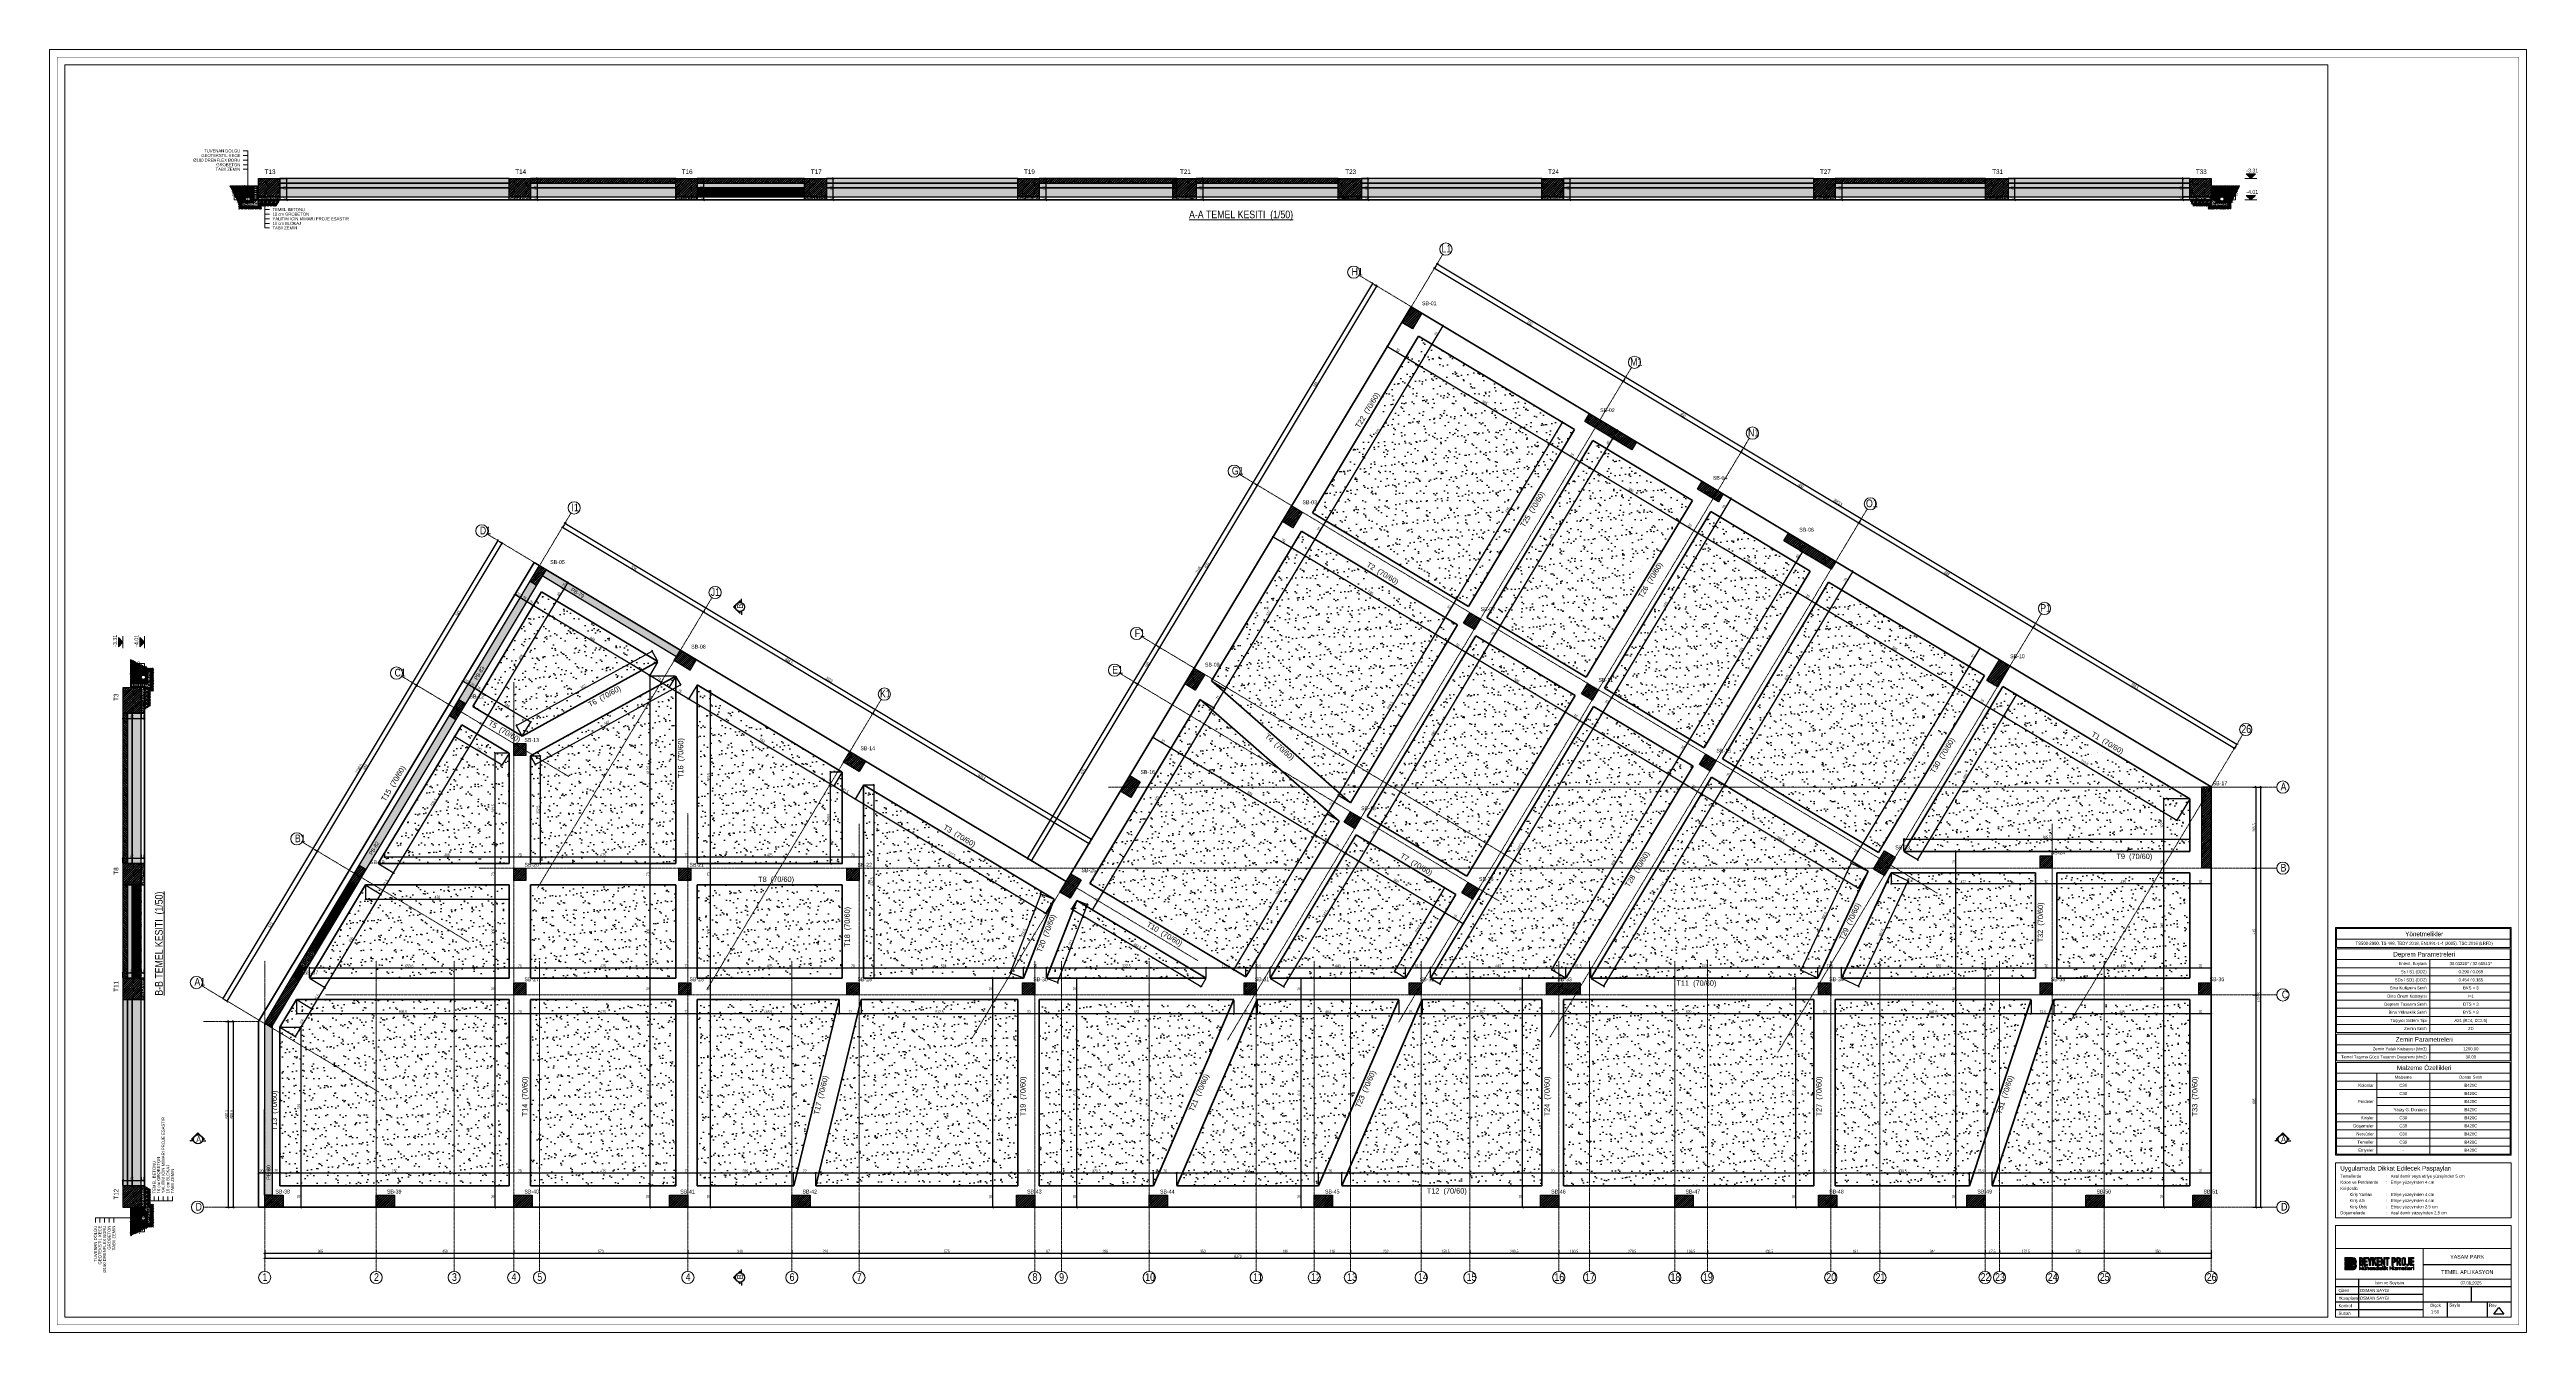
# Model space of a CAD drawing. Header units: millimetres. Extents: x -267 to 94375, y 6431 to 10838.
# Drawn here: x 833 to 8939, y 6532 to 10732 of the extents above; entities that cross this region are included whole.
import ezdxf
from ezdxf.enums import TextEntityAlignment as Align

# ---------------------------------------------------------------- set-up
doc = ezdxf.new("R2010")
doc.units = ezdxf.units.MM
doc.header["$LTSCALE"] = 0.0001
doc.linetypes.add('DASHED', pattern=[19.05, 12.7, -6.35])
for name, color, linetype, lineweight in [('AKS BALONU (BEYKENT)', 7, 'Continuous', 20), ('AKS CIZGISI (BEYKENT)', 252, 'DASHED', 20), ('AKS NO (BEYKENT)', 3, 'Continuous', 20), ('AKS OLCU (BEYKENT)', 200, 'Continuous', 20), ('CIZGI (BEYKENT)', 1, 'Continuous', 20), ('DIM_LAY', 8, 'Continuous', 20), ('KESIT (BEYKENT)', 151, 'Continuous', 25), ('KESIT ISMI (BEYKENT)', 6, 'Continuous', 20), ('KESIT SINIRI (BEYKENT)', 241, 'DASHED', 20), ('KOLON (BEYKENT)', 3, 'Continuous', 30), ('KOLON ISMI (BEYKENT)', 91, 'Continuous', 20), ('KOT CIZGI (BEYKENT)', 120, 'Continuous', 20), ('KOT YAZI (BEYKENT)', 7, 'Continuous', 20), ('Metraj Tablosu Ana Başlık', 1, 'Continuous', 20), ('Metraj Tablosu Başlık', 1, 'Continuous', 20), ('OLCU (BEYKENT)', 14, 'Continuous', 20), ('PERDE (BEYKENT)', 6, 'Continuous', 30), ('PERDE ISMI (BEYKENT)', 240, 'Continuous', 20), ('SHEETSUMMARY-35', 9, 'Continuous', 20), ('SHEETSUMMARY-50', 152, 'Continuous', 20), ('SheetView', 40, 'Continuous', 20), ('SheetViewOut', 231, 'Continuous', 20), ('TARAMA (BEYKENT)', 252, 'Continuous', 25), ('TEMEL (BEYKENT)', 2, 'Continuous', 35), ('TEMEL ISMI (BEYKENT)', 40, 'Continuous', 20), ('YAZI (BEYKENT)', 140, 'Continuous', 20), ('ZEMIN (BEYKENT)', 44, 'Continuous', 35)]:
    doc.layers.add(name, color=color, linetype=linetype, lineweight=lineweight)
doc.layers.add('Metraj Tablosu Yazı', color=8, linetype='Continuous', lineweight=20, true_color=0x414141)
doc.layers.add('Metraj Tablosu Çizgi', color=171, linetype='Continuous', lineweight=20, true_color=0xaaaaff)
for name, color, linetype in [('SHEETSUMMARY-10', 8, 'Continuous'), ('SHEETSUMMARY-30', 82, 'Continuous'), ('SHEETSUMMARY-40', 231, 'Continuous'), ('TEXT-175', 12, 'Continuous')]:
    doc.layers.add(name, color=color, linetype=linetype)
doc.styles.add('DSMOLC-50', font='bahnschrift light condensed', dxfattribs={"width": 0.75, "height": 10})
doc.styles.add('KOT (BEYKENT)', font='')
doc.styles.add('YAZI (BEYKENT)', font='')
doc.styles.get('KOT (BEYKENT)').set_extended_font_data('Bahnschrift Light Condensed')
doc.styles.get('YAZI (BEYKENT)').set_extended_font_data('Bahnschrift Light Condensed')
doc.linetypes.add('BATTING', pattern='A,0.00254,-2.54,[134,ltypeshp.shx,S=2.54,R=0,X=-2.54,Y=0],-5.08,[134,ltypeshp.shx,S=2.54,R=180,X=2.54,Y=0],-2.54', length=10.16254)
doc.dimstyles.new('DSMOLC-50', dxfattribs={"dimtxt": 10, "dimasz": 5, "dimexe": 2, "dimexo": 2, "dimgap": 1, "dimtad": 1, "dimdec": 1, "dimrnd": 0.5, "dimzin": 12, "dimdsep": 46, "dimtxsty": 'DSMOLC-50', "dimblk": 'OBLIQUE', "dimblk1": 'OBLIQUE', "dimblk2": 'OBLIQUE', "dimcen": 0, "dimclrt": 7, "dimadec": 0, "dimazin": 0, "dimtfac": 1, "dimtdec": 4, "dimtix": 1, "dimtmove": 2, "dimatfit": 3, "dimfxl": 1, "dimtzin": 0, "dimarcsym": 0})
pattern_1 = [(45, (404.937, 6438.231), (-4.4194174, 4.4194174), []), (45, (409.3565, 6438.231), (-4.4194174, 4.4194174), [3.125, -1.5625])]
pattern_2 = [(45, (404.937, 6438.231), (1.6572815, 6.076699), [7.8125, -1.5625, 0, -1.5625])]
pattern_3 = [(45, (404.937, 6284.047), (-4.490128, 4.490128), []), (45, (409.427, 6284.047), (-4.490128, 4.490128), [3.175, -1.5875])]
pattern_4 = [(50, (404.937, 6284.047), (5.46554, -0.4781726), [0.5715, -6.2865]), (355, (404.937, 6284.047), (-1.0573026, 5.7317054), [0.4572, -5.0292175]), (100.451445, (405.3926, 6284.007), (4.4082374, 5.2535326), [0.4857003, -5.3427073]), (46.1842, (404.937, 6285.571), (8.132371, -1.26127), [0.85725, -9.42975]), (96.63556, (405.615, 6285.466), (7.122124, 7.422784), [0.728551, -8.014068]), (351.18415, (404.937, 6285.571), (7.122124, 7.422784), [0.685799, -7.543792]), (21, (405.699, 6285.19), (4.5484317, -3.067956), [0.5715, -6.2865]), (326, (405.699, 6285.19), (1.854061, 5.525639), [0.4572, -5.0292]), (71.451445, (406.078, 6284.934), (6.4024926, 2.457683), [0.4857003, -5.342698]), (37.5, (404.9371, 6284.0469), (0.0926581, 2.53665117), [0, -4.96824, 0, -5.1054, 0, -5.04825]), (7.5, (404.937, 6284.047), (2.0045899, 3.00541724), [0, -2.91084, 0, -4.85394, 0, -1.92405]), (327.5, (403.2379, 6284.0469), (4.06771786, -0.1718623), [0, -1.905, 0, -5.9436, 0, -7.8867]), (317.5, (402.476, 6284.047), (4.4438754, 0.7627947), [0, -2.4765, 0, -3.94716, 0, -5.6007])]
pattern_5 = [(45, (606.1573, 6438.231), (-4.490128, 4.490128), []), (45, (610.6475, 6438.231), (-4.490128, 4.490128), [3.175, -1.5875])]
pattern_6 = [(50, (606.1573, 6438.231), (5.46554, -0.478173), [0.5715, -6.2865]), (355, (606.1573, 6438.231), (-1.057303, 5.731705), [0.4572, -5.029218]), (100.45144, (606.613, 6438.191), (4.408237, 5.253533), [0.4857, -5.342707]), (46.1842, (606.1573, 6439.755), (8.132371, -1.26127), [0.85725, -9.42975]), (96.63556, (606.835, 6439.65), (7.122124, 7.422784), [0.72855, -8.014068]), (351.18415, (606.157, 6439.755), (7.122124, 7.422784), [0.6858, -7.543792]), (21, (606.9193, 6439.374), (4.548432, -3.067956), [0.5715, -6.2865]), (326, (606.9193, 6439.374), (1.854061, 5.525639), [0.4572, -5.0292]), (71.45144, (607.2984, 6439.1184), (6.402493, 2.457683), [0.4857, -5.342698]), (37.5, (606.1573, 6438.231), (0.0926581, 2.5366512), [0, -4.96824, 0, -5.1054, 0, -5.04825]), (7.5, (606.1573, 6438.231), (2.00459, 3.0054172), [0, -2.91084, 0, -4.85394, 0, -1.92405]), (327.5, (604.458, 6438.231), (4.0677179, -0.1718623), [0, -1.905, 0, -5.9436, 0, -7.8867]), (317.5, (603.696, 6438.231), (4.4438754, 0.762795), [0, -2.4765, 0, -3.94716, 0, -5.6007])]
pattern_7 = [(37.5, (-1463.6, 5137.655), (-1.60003, 48.94132), [0, -38.608, 0, -43.18, 0, -41.275]), (7.5, (-1463.6, 5137.655), (44.95233, 71.6825), [0, -20.828, 0, -34.798, 0, -13.335]), (327.5, (-1494.84, 5137.655), (79.09924, 0.14372), [0, -12.7, 0, -45.72, 0, -59.69]), (317.5, (-1494.84, 5137.655), (76.35565, 22.29293), [0, -6.35, 0, -29.972, 0, -34.29])]

# ---------------------------------------------------------------- blocks, each defined once
blk = doc.blocks.new('*U46')
at = {"layer": 'TARAMA (BEYKENT)', "lineweight": -3}
h = blk.add_hatch(dxfattribs=at)
h.set_pattern_fill('ANSI33', color=256, style=0)
h.set_pattern_definition([(45, (-1123.1233, -3799.726), (-4.490128, 4.490128), []), (45, (-1118.633, -3799.726), (-4.490128, 4.490128), [3.175, -1.5875])])
h.paths.add_polyline_path([(0, 0), (0, -15), (750, -15), (750, 0)])
h = blk.add_hatch(dxfattribs=at)
h.set_pattern_fill('AR-CONC', color=256, scale=0.05, style=0)
h.set_pattern_definition([(50, (-1123.123, -3789.726), (9.109233, -0.796954), [0.9525, -10.4775]), (355, (-1123.123, -3789.726), (-1.762171, 9.552842), [0.762, -8.38203]), (100.45144, (-1122.364, -3789.793), (7.347062, 8.755888), [0.8095, -8.904512]), (46.1842, (-1123.123, -3787.186), (13.553952, -2.102116), [1.42875, -15.71625]), (96.63556, (-1121.994, -3787.361), (11.870207, 12.371306), [1.21425, -13.35678]), (351.18415, (-1123.123, -3787.186), (11.870207, 12.371306), [1.143, -12.572987]), (21, (-1121.853, -3787.821), (7.58072, -5.11326), [0.9525, -10.4775]), (326, (-1121.853, -3787.821), (3.090101, 9.209398), [0.762, -8.382]), (71.45144, (-1121.222, -3788.247), (10.670821, 4.096138), [0.8095, -8.904497]), (37.5, (-1123.1233, -3789.7262), (0.1544302, 4.227752), [0, -8.2804, 0, -8.509, 0, -8.41375]), (7.5, (-1123.1233, -3789.726), (3.340983, 5.0090287), [0, -4.8514, 0, -8.0899, 0, -3.20675]), (327.5, (-1125.9554, -3789.7262), (6.7795298, -0.2864372), [0, -3.175, 0, -9.906, 0, -13.1445]), (317.5, (-1127.2254, -3789.726), (7.406459, 1.2713246), [0, -4.1275, 0, -6.5786, 0, -9.3345])])
h.paths.add_polyline_path([(0, -15), (0, -30), (750, -30), (750, -15)])
h = blk.add_hatch(dxfattribs=at)
h.set_pattern_fill('EARTH', color=256, angle=45, style=0)
h.set_pattern_definition([(45, (-1123.1233, -3799.726), (0, 8.980256), [6.35, -6.35]), (45, (-1124.807, -3798.0424), (0, 8.980256), [6.35, -6.35]), (45, (-1126.491, -3796.3586), (0, 8.980256), [6.35, -6.35]), (135, (-1126.491, -3795.236), (-8.980256, 0), [6.35, -6.35]), (135, (-1124.807, -3793.552), (-8.980256, 0), [6.35, -6.35]), (135, (-1123.1233, -3791.8685), (-8.980256, 0), [6.35, -6.35])])
h.paths.add_polyline_path([(0, -30), (0, -60), (750, -60), (750, -30)])
at = {"layer": 'TARAMA (BEYKENT)', "lineweight": -3, "transparency": 33554483, "flags": 128}
for points in [[(0, -15), (0, -30), (750, -30), (750, -15)], [(0, -30), (0, -60), (750, -60), (750, -30)]]:
    blk.add_lwpolyline(points, close=True, dxfattribs=at)
at = {"layer": 'TEMEL (BEYKENT)', "lineweight": -3, "flags": 128}
blk.add_lwpolyline([(0, 0), (0, -15), (750, -15), (750, 0)], close=True, dxfattribs=at)
blk = doc.blocks.new('A$C23ea3c7e')
at = {"true_color": 0x2776bb}
h = blk.add_hatch(color=152, dxfattribs=at)
h.dxf.hatch_style = 1
h.paths.add_polyline_path([(56.2, -30), (30.7, -30), (30.7, -41.1), (56.2, -41.1, -1), (56.2, -44.4), (30.7, -44.4), (30.7, -55.6), (56.2, -55.6, 1)])
at = {"true_color": 0x58ba48}
h = blk.add_hatch(color=85, dxfattribs=at)
h.dxf.hatch_style = 1
h.paths.add_polyline_path([(68.4, -53.3, -0.217429), (56.2, -58.9), (30.7, -58.9), (30.7, -70), (56.2, -70, 0.507982)])
at = {"true_color": 0x2776bb}
h = blk.add_hatch(color=152, dxfattribs=at)
h.dxf.hatch_style = 1
h.paths.add_polyline_path([(90.6, -52.5), (90.8, -51.8), (90.9, -51.1), (91, -50.3), (91, -46.8), (90.9, -46), (90.8, -45.3), (90.5, -44.6), (90.3, -44.1), (89.8, -43.5), (89.2, -43.1), (88.6, -42.7), (87.9, -42.5), (87.1, -42.3), (87.7, -42.1), (88.4, -41.9), (89, -41.5), (89.4, -41.2), (89.9, -40.7), (90.2, -40), (90.4, -39.4), (90.6, -38.7), (90.6, -37.9), (90.6, -35.2, 0.414214), (85.5, -30), (78.8, -30), (78.8, -55.6), (85.6, -55.6), (86.4, -55.5), (87.2, -55.4), (87.9, -55.2), (88.5, -54.9), (88.8, -54.7), (89.4, -54.3), (89.9, -53.8), (90.3, -53.1)])
h.paths.add_polyline_path([(87, -50.9), (86.6, -51.5), (85.9, -51.8), (85.1, -51.9), (82.6, -51.9), (82.6, -44.1), (84.9, -44.1), (85.4, -44.2), (86.1, -44.4), (86.4, -44.7), (86.9, -45.3), (87, -45.8), (87.1, -46.6), (87.1, -50.1)], flags=16)
h.paths.add_polyline_path([(84.9, -40.5), (82.6, -40.5), (82.6, -33.6), (84.9, -33.6, -0.414214), (86.8, -35.5), (86.8, -38.6, -0.414214)], flags=16)
h = blk.add_hatch(color=8)
h.dxf.hatch_style = 1
h.paths.add_polyline_path([(80.2, -58.9), (78.8, -58.9), (78.8, -70), (80.2, -70), (80.2, -61.9), (83.5, -68.5), (84.6, -68.5), (87.9, -61.8), (87.9, -70), (89.4, -70), (89.4, -58.9), (87.9, -58.9), (84.1, -66.6)])
h = blk.add_hatch(color=8)
h.dxf.hatch_style = 1
h.paths.add_polyline_path([(92.4, -66.8), (92.4, -67.2), (92.5, -67.8), (92.6, -68.3), (92.8, -68.8), (93.2, -69.2), (93.2, -69.2), (93.7, -69.6), (94.2, -69.8), (94.8, -70), (95.4, -70), (96, -70), (96.6, -69.8), (97.1, -69.6), (97.4, -69.5), (97.8, -69.1), (98, -68.8), (98, -70), (99.5, -70), (99.5, -62), (98, -62), (98, -67.3), (97.8, -67.9), (97.5, -68.3), (97.2, -68.5), (96.6, -68.7), (95.9, -68.8), (95.4, -68.7), (94.9, -68.5), (94.4, -68.2), (94.1, -67.9), (93.9, -67.4), (93.8, -66.8), (93.8, -62), (92.4, -62)])
h = blk.add_hatch(color=152, dxfattribs=at)
h.dxf.hatch_style = 1
h.paths.add_polyline_path([(93.1, -30), (93.1, -55.6), (104.3, -55.6), (104.3, -51.8), (97, -51.8), (97, -44.7), (103.4, -44.7), (103.4, -41), (97, -41), (97, -33.7), (104.3, -33.7), (104.3, -30)])
h = blk.add_hatch(color=8)
h.dxf.hatch_style = 1
h.paths.add_polyline_path([(95, -60.2), (95, -58.9), (93.5, -58.9), (93.5, -60.2)])
h = blk.add_hatch(color=8)
h.dxf.hatch_style = 1
h.paths.add_polyline_path([(98.3, -60.2), (98.3, -58.9), (96.8, -58.9), (96.8, -60.2)])
h = blk.add_hatch(color=8)
h.dxf.hatch_style = 1
h.paths.add_polyline_path([(102.1, -70), (103.6, -70), (103.6, -64.7), (103.8, -64.1), (104.2, -63.7), (104.5, -63.5), (105, -63.3), (105.7, -63.2), (106.2, -63.2), (106.8, -63.4), (107.3, -63.7), (107.5, -64.1), (107.7, -64.6), (107.8, -65.2), (107.8, -70), (109.3, -70), (109.3, -65.2), (109.3, -64.8), (109.2, -64.2), (109.1, -63.7), (108.8, -63.2), (108.5, -62.8), (108.5, -62.7), (108, -62.4), (107.5, -62.1), (106.9, -62), (106.3, -62), (105.8, -62), (105.2, -62.1), (104.6, -62.3), (104.2, -62.5), (103.8, -62.9), (103.6, -63.2), (103.6, -58.9), (102.1, -58.9)])
h = blk.add_hatch(color=152, dxfattribs=at)
h.dxf.hatch_style = 1
h.paths.add_polyline_path([(110.3, -45.3), (110.3, -55.6), (114.1, -55.6), (114.1, -45.3), (118.9, -30), (114.9, -30), (112.2, -40.8), (109.3, -30), (105.3, -30)])
h = blk.add_hatch(color=8)
h.dxf.hatch_style = 1
h.paths.add_polyline_path([(112.5, -63.2), (112.2, -63.7), (112, -64), (111.8, -64.5), (111.7, -65.1), (111.7, -65.7), (111.7, -66.6), (111.7, -66.8), (111.8, -67.4), (112, -67.9), (112.2, -68.4), (112.2, -68.4), (112.6, -68.9), (113, -69.3), (113.5, -69.6), (113.8, -69.7), (114.3, -69.9), (114.9, -70), (115.6, -70), (116.1, -70), (116.7, -69.9), (117.3, -69.7), (117.8, -69.5), (118.3, -69.2), (118.8, -68.8), (117.8, -67.9), (117.3, -68.3), (116.8, -68.5), (116.2, -68.7), (115.5, -68.8), (114.8, -68.7), (114.2, -68.5), (113.7, -68.1), (113.4, -67.6), (113.2, -67), (113.1, -66.6), (119, -66.6), (119, -65.9), (119, -65.3), (118.9, -64.8), (118.8, -64.2), (118.6, -63.8), (118.5, -63.7), (118.2, -63.2), (117.8, -62.7), (117.4, -62.4), (117.3, -62.4), (116.7, -62.1), (116.1, -62), (115.5, -62), (115.2, -62), (114.6, -62), (114, -62.2), (113.4, -62.4), (113.4, -62.4), (112.9, -62.8)])
h.paths.add_polyline_path([(114.3, -63.4), (114.8, -63.2), (115.5, -63.2), (116, -63.2), (116.6, -63.4), (117, -63.8), (117.3, -64.3), (117.5, -64.8), (117.6, -65.5), (113.1, -65.5), (113.1, -65.3), (113.2, -64.7), (113.4, -64.2), (113.8, -63.8)], flags=16)
h = blk.add_hatch(color=152, dxfattribs=at)
h.dxf.hatch_style = 1
h.paths.add_polyline_path([(120.1, -30), (120.1, -55.6), (123.9, -55.6), (123.9, -49.2), (126.2, -44.6), (129.8, -55.6), (134.1, -55.6), (128.3, -40.3), (133.3, -30), (129, -30), (123.9, -42.1), (123.9, -30)])
h = blk.add_hatch(color=8)
h.dxf.hatch_style = 1
h.paths.add_polyline_path([(121.4, -62.1), (121.4, -70), (122.9, -70), (122.9, -64.7), (123.1, -64.1), (123.4, -63.7), (123.7, -63.5), (124.3, -63.3), (124.9, -63.2), (125.5, -63.2), (126.1, -63.4), (126.5, -63.7), (126.8, -64.1), (127, -64.6), (127.1, -65.2), (127.1, -70), (128.6, -70), (128.6, -65.2), (128.6, -64.8), (128.5, -64.2), (128.3, -63.7), (128.1, -63.2), (127.8, -62.8), (127.7, -62.7), (127.3, -62.4), (126.8, -62.1), (126.2, -62), (125.5, -62), (125, -62), (124.4, -62.1), (123.9, -62.3), (123.5, -62.6), (123.1, -62.9), (122.9, -63.2), (122.9, -62.1)])
h = blk.add_hatch(color=8)
h.dxf.hatch_style = 1
h.paths.add_polyline_path([(131, -64.6), (131, -65.2), (131, -66.8), (131, -66.9), (131, -67.5), (131.1, -68), (131.3, -68.5), (131.5, -68.8), (131.9, -69.3), (132.4, -69.6), (132.8, -69.8), (133.4, -70), (134.1, -70), (134.6, -70), (135.2, -69.9), (135.7, -69.6), (135.9, -69.5), (136.4, -69.1), (136.6, -68.8), (136.6, -70), (138.1, -70), (138.1, -58.9), (136.6, -58.9), (136.6, -63.1), (136.5, -63), (136.1, -62.6), (135.6, -62.3), (135.2, -62.1), (134.6, -62), (134, -61.9), (133.5, -62), (132.9, -62.1), (132.4, -62.3), (132, -62.5), (131.6, -62.9), (131.3, -63.4), (131.3, -63.5), (131.1, -64)])
h.paths.add_polyline_path([(133.4, -63.4), (133.9, -63.2), (134.5, -63.1), (135.1, -63.2), (135.6, -63.4), (136, -63.6), (136.3, -64), (136.5, -64.4), (136.6, -64.9), (136.6, -67.3), (136.3, -67.9), (136.1, -68.2), (135.6, -68.6), (135.2, -68.7), (134.5, -68.8), (134, -68.8), (133.5, -68.6), (133, -68.3), (132.7, -67.9), (132.5, -67.4), (132.5, -66.8), (132.5, -65.2), (132.5, -64.6), (132.7, -64.1), (133, -63.7)], flags=16)
h = blk.add_hatch(color=152, dxfattribs=at)
h.dxf.hatch_style = 1
h.paths.add_polyline_path([(135.5, -30), (135.5, -55.6), (146.6, -55.6), (146.6, -51.8), (139.3, -51.8), (139.3, -44.7), (145.7, -44.7), (145.7, -41), (139.3, -41), (139.3, -33.7), (146.6, -33.7), (146.6, -30)])
h = blk.add_hatch(color=8)
h.dxf.hatch_style = 1
h.paths.add_polyline_path([(140.8, -60.2), (142.3, -60.2), (142.3, -58.9), (140.8, -58.9)])
h = blk.add_hatch(color=8)
h.dxf.hatch_style = 1
h.paths.add_polyline_path([(140.8, -62.1), (140.8, -70), (142.3, -70), (142.3, -62.1)])
h = blk.add_hatch(color=8)
h.dxf.hatch_style = 1
h.paths.add_polyline_path([(152, -67.5), (152, -67.1), (151.8, -66.5), (151.6, -66.1), (151.5, -66), (151, -65.7), (150.5, -65.5), (150.2, -65.4), (149.6, -65.3), (148.8, -65.2), (148.8, -65.2), (148.7, -65.2), (148.6, -65.2), (147.9, -65.2), (147.2, -65.1), (146.5, -64.8), (146.3, -64.3), (146.4, -63.7), (146.8, -63.3), (147.1, -63.2), (147.7, -63.1), (148.4, -63), (149, -63.1), (149.8, -63.2), (150.4, -63.5), (151, -63.7), (151.9, -62.8), (151.4, -62.5), (150.8, -62.3), (150.3, -62.1), (149.7, -61.9), (149, -61.9), (148.4, -61.8), (148.3, -61.8), (147.6, -61.9), (147, -62), (146.5, -62.1), (146.2, -62.2), (145.7, -62.5), (145.3, -62.9), (145.1, -63.2), (145, -63.7), (144.9, -64.3), (144.9, -64.6), (145, -65.1), (145.3, -65.5), (145.7, -65.9), (146.3, -66.1), (146.5, -66.2), (147.1, -66.3), (147.8, -66.4), (147.8, -66.4), (147.9, -66.4), (148.1, -66.4), (148.2, -66.4), (149, -66.5), (149.7, -66.6), (150.4, -66.9), (150.6, -67.6), (150.4, -68.1), (150, -68.5), (149.6, -68.7), (149, -68.8), (148.1, -68.8), (147.4, -68.8), (146.8, -68.6), (146.4, -68.5), (145.9, -68.2), (145.3, -67.9), (144.4, -68.8), (145, -69.2), (145.5, -69.5), (146.2, -69.7), (146.8, -69.9), (147, -69.9), (147.6, -70), (148.2, -70), (148.5, -70), (149.2, -70), (149.8, -69.9), (150.3, -69.7), (150.7, -69.6), (151.2, -69.3), (151.6, -68.9), (151.8, -68.6), (152, -68.1)])
h = blk.add_hatch(color=152, dxfattribs=at)
h.dxf.hatch_style = 1
h.paths.add_polyline_path([(149.1, -30), (149.1, -55.5), (152.6, -55.5), (152.6, -39.4), (158.6, -55.5), (161.8, -55.5), (161.8, -30), (158.2, -30), (158.2, -46.9), (152.2, -30)])
h = blk.add_hatch(color=8)
h.dxf.hatch_style = 1
h.paths.add_polyline_path([(155.8, -67.9), (155.8, -58.9), (154.3, -58.9), (154.3, -67.9), (154.3, -68.5), (154.5, -69.1), (154.8, -69.5), (155.2, -69.7), (155.7, -69.9), (156.4, -70), (157.4, -70), (157.4, -68.8), (156.5, -68.8), (155.9, -68.5)])
h = blk.add_hatch(color=8)
h.dxf.hatch_style = 1
h.paths.add_polyline_path([(161, -60.2), (161, -58.9), (159.5, -58.9), (159.5, -60.2)])
h = blk.add_hatch(color=8)
h.dxf.hatch_style = 1
h.paths.add_polyline_path([(161, -62.1), (159.5, -62.1), (159.5, -70), (161, -70)])
h = blk.add_hatch(color=152, dxfattribs=at)
h.dxf.hatch_style = 1
h.paths.add_polyline_path([(163.4, -33.7), (167.7, -33.7), (167.7, -55.6), (171.6, -55.6), (171.6, -33.7), (176, -33.7), (176, -30), (163.4, -30)])
h = blk.add_hatch(color=8)
h.dxf.hatch_style = 1
h.paths.add_polyline_path([(165.3, -58.9), (163.8, -58.9), (163.8, -70), (165.3, -70), (165.3, -68), (167.2, -66), (169.9, -70), (171.6, -70), (168.2, -65.1), (171.2, -62.1), (169.4, -62.1), (165.3, -66.4)])
h = blk.add_hatch(color=8)
h.dxf.hatch_style = 1
h.paths.add_polyline_path([(179.5, -63.9), (179.5, -58.9), (178, -58.9), (178, -70), (179.5, -70), (179.5, -65.2), (185.3, -65.2), (185.3, -70), (186.8, -70), (186.8, -58.9), (185.3, -58.9), (185.3, -63.9)])
at = {"true_color": 0x58ba48}
h = blk.add_hatch(color=85, dxfattribs=at)
h.dxf.hatch_style = 1
h.paths.add_polyline_path([(184.8, -55.6), (188.6, -55.6), (188.6, -45.6), (191.7, -45.6), (192.5, -45.6), (193.2, -45.5), (193.9, -45.2), (194.5, -45), (195.1, -44.7), (195.7, -44.2), (196.2, -43.7), (196.6, -43), (196.6, -42.9), (196.9, -42.2), (197.1, -41.6), (197.2, -40.8), (197.3, -40), (197.3, -35.8), (197.2, -35.5), (197.2, -34.7), (197.1, -34), (196.8, -33.3), (196.6, -32.7), (196.2, -32.1), (195.8, -31.5), (195.2, -31.1), (194.6, -30.7), (194.4, -30.6), (193.7, -30.3), (193, -30.1), (192.2, -30), (191.4, -30), (184.8, -30)])
h.paths.add_polyline_path([(188.6, -42), (188.6, -33.7), (191.4, -33.7), (191.8, -33.7), (192.4, -34), (192.7, -34.2), (193.1, -34.8), (193.3, -35.3), (193.3, -36.1), (193.3, -39.6), (193.3, -40.2), (193.1, -40.9), (192.9, -41.2), (192.4, -41.7), (192.1, -41.8), (191.4, -42)], flags=16)
h = blk.add_hatch(color=8)
h.dxf.hatch_style = 1
h.paths.add_polyline_path([(191.4, -60.2), (191.4, -58.9), (189.9, -58.9), (189.9, -60.2)])
h = blk.add_hatch(color=8)
h.dxf.hatch_style = 1
h.paths.add_polyline_path([(189.9, -70), (191.4, -70), (191.4, -62.1), (189.9, -62.1)])
h = blk.add_hatch(color=8)
h.dxf.hatch_style = 1
h.paths.add_polyline_path([(198.6, -63.3), (193.9, -68.9), (193.9, -70), (200.5, -70), (200.5, -68.8), (195.8, -68.8), (200.3, -63.2), (200.3, -62.1), (194, -62.1), (194, -63.3)])
h = blk.add_hatch(color=85, dxfattribs=at)
h.dxf.hatch_style = 1
h.paths.add_polyline_path([(200.5, -30), (200.5, -55.6), (204.3, -55.6), (204.3, -44.7), (206.4, -44.7), (209.7, -55.6), (213.9, -55.6), (210.1, -44.1), (210.1, -44), (210.2, -44), (210.9, -43.6), (211.5, -43.2), (211.9, -42.6), (212.4, -42), (212.5, -41.7), (212.8, -41.1), (213, -40.3), (213.1, -39.6), (213.1, -38.8), (213.1, -35.8), (213.1, -35.5), (213.1, -34.7), (212.9, -34), (212.7, -33.3), (212.3, -32.6), (211.9, -32), (211.4, -31.5), (210.8, -31), (210.1, -30.6), (209.6, -30.4), (209, -30.2), (208.2, -30.1), (207.5, -30), (206.6, -30)])
h.paths.add_polyline_path([(204.3, -41.1), (204.3, -33.7), (206.9, -33.7), (207.5, -33.7), (208.1, -33.9), (208.5, -34.2), (209, -34.8), (209.1, -35.3), (209.2, -36.1), (209.2, -38.8), (209.2, -39.3), (209, -40), (208.7, -40.3), (208.1, -40.8), (207.7, -41), (206.9, -41.1)], flags=16)
h = blk.add_hatch(color=8)
h.dxf.hatch_style = 1
h.paths.add_polyline_path([(204.4, -63.2), (204.4, -62.1), (202.9, -62.1), (202.9, -70), (204.4, -70), (204.4, -64.7), (204.6, -64.1), (204.9, -63.7), (205.1, -63.5), (205.7, -63.3), (206.4, -63.2), (206.8, -63.2), (207.4, -63.4), (207.8, -63.7), (208.1, -64.1), (208.3, -64.6), (208.3, -65.2), (208.3, -70), (209.8, -70), (209.8, -65.2), (209.8, -65.1), (209.9, -64.6), (210, -64.1), (210.3, -63.7), (210.6, -63.5), (211.1, -63.3), (211.8, -63.2), (212.2, -63.2), (212.8, -63.4), (213.3, -63.7), (213.5, -64.1), (213.7, -64.6), (213.8, -65.2), (213.8, -70), (215.3, -70), (215.3, -65.1), (215.2, -64.5), (215.1, -63.9), (214.9, -63.4), (214.7, -63.1), (214.3, -62.7), (213.9, -62.3), (213.5, -62.1), (212.9, -62), (212.2, -62), (211.7, -62), (211.1, -62.2), (210.5, -62.4), (210.5, -62.5), (210.1, -62.8), (209.7, -63.3), (209.5, -63.6), (209.5, -63.4), (209.3, -63.1), (208.9, -62.7), (208.5, -62.3), (208.1, -62.2), (207.5, -62), (206.9, -62), (206.5, -62), (205.9, -62.1), (205.3, -62.3), (204.9, -62.6), (204.5, -62.9)])
h = blk.add_hatch(color=85, dxfattribs=at)
h.dxf.hatch_style = 1
h.paths.add_polyline_path([(216.7, -36.2), (216.7, -49.3), (216.8, -49.9), (216.8, -50.6), (217, -51.4), (217.2, -52.1), (217.5, -52.7), (217.6, -52.8), (218, -53.4), (218.5, -54), (219, -54.4), (219.7, -54.8), (220.2, -55), (220.8, -55.3), (221.6, -55.4), (222.3, -55.5), (223.2, -55.6), (223.8, -55.5), (224.6, -55.5), (225.3, -55.3), (226, -55.1), (226.6, -54.8), (226.8, -54.8), (227.4, -54.4), (228, -53.9), (228.5, -53.3), (228.9, -52.7), (229, -52.3), (229.3, -51.6), (229.5, -50.9), (229.6, -50.2), (229.6, -49.3), (229.6, -36.2), (229.6, -35.7), (229.5, -34.9), (229.4, -34.1), (229.1, -33.5), (228.9, -32.8), (228.8, -32.7), (228.4, -32.1), (227.9, -31.6), (227.3, -31.1), (226.6, -30.7), (226.2, -30.5), (225.5, -30.3), (224.8, -30.1), (224, -30), (223.2, -30), (222.6, -30), (221.8, -30.1), (221, -30.2), (220.3, -30.4), (219.7, -30.7), (219.6, -30.8), (219, -31.2), (218.4, -31.6), (217.9, -32.2), (217.5, -32.8), (217.3, -33.2), (217, -33.9), (216.9, -34.6), (216.8, -35.4)])
h.paths.add_polyline_path([(220.6, -36.4), (220.7, -35.7), (220.9, -35), (221.2, -34.6), (221.8, -34.1), (222.4, -33.9), (223.2, -33.8), (223.9, -33.9), (224.6, -34.1), (225, -34.4), (225.4, -35), (225.7, -35.6), (225.7, -36.4), (225.7, -49.1), (225.7, -49.9), (225.4, -50.5), (225.1, -51), (224.6, -51.4), (224, -51.7), (223.2, -51.7), (222.5, -51.7), (221.8, -51.4), (221.4, -51.1), (220.9, -50.5), (220.7, -49.9), (220.6, -49.1)], flags=16)
h = blk.add_hatch(color=8)
h.dxf.hatch_style = 1
h.paths.add_polyline_path([(221.4, -61.8), (221.2, -61.8), (220.5, -61.9), (219.9, -62.1), (219.4, -62.3), (219.3, -62.3), (218.9, -62.6), (218.4, -63.1), (218.1, -63.5), (218, -63.9), (217.8, -64.4), (217.7, -64.9), (217.7, -65.6), (217.7, -66.5), (217.7, -66.8), (217.8, -67.4), (217.9, -67.9), (218.1, -68.4), (218.2, -68.4), (218.5, -68.9), (219, -69.3), (219.5, -69.6), (219.7, -69.7), (220.3, -69.9), (220.9, -70), (221.6, -70), (222, -70), (222.6, -69.9), (223.3, -69.7), (223.7, -69.5), (224.3, -69.2), (224.7, -68.8), (223.7, -67.9), (223.3, -68.3), (222.7, -68.5), (222.2, -68.7), (221.5, -68.8), (220.7, -68.7), (220.2, -68.5), (219.7, -68.1), (219.3, -67.6), (219.1, -67.1), (219.1, -66.5), (225, -66.5), (225, -65.8), (224.9, -65.2), (224.9, -64.6), (224.7, -64.1), (224.6, -63.6), (224.5, -63.6), (224.2, -63.1), (223.8, -62.6), (223.3, -62.3), (223.2, -62.2), (222.7, -62), (222.1, -61.9)])
h.paths.add_polyline_path([(221.4, -63.1), (222, -63.1), (222.5, -63.3), (223, -63.7), (223.3, -64.2), (223.5, -64.7), (223.6, -65.3), (219.1, -65.3), (219.1, -65.2), (219.2, -64.6), (219.4, -64.1), (219.7, -63.6), (220.2, -63.3), (220.8, -63.1)], flags=16)
h = blk.add_hatch(color=8)
h.dxf.hatch_style = 1
h.paths.add_polyline_path([(226.7, -62.1), (226.7, -63.2), (227.6, -63.2), (227.6, -67.9), (227.7, -68.6), (227.8, -69.1), (228.1, -69.5), (228.5, -69.8), (229, -70), (229.7, -70), (230.7, -70), (230.7, -68.8), (229.9, -68.8), (229.8, -68.8), (229.3, -68.5), (229.1, -67.9), (229.1, -63.2), (230.7, -63.2), (230.7, -62.1), (229.1, -62.1), (229.1, -59.8), (227.6, -59.8), (227.6, -62.1)])
h = blk.add_hatch(color=85, dxfattribs=at)
h.dxf.hatch_style = 1
h.paths.add_polyline_path([(231.4, -52.9), (231.8, -53.5), (232.3, -54), (232.9, -54.5), (233.6, -54.9), (233.6, -54.9), (234.3, -55.2), (235, -55.4), (235.8, -55.5), (236.6, -55.6), (236.8, -55.6), (237.6, -55.5), (238.4, -55.4), (239.1, -55.1), (239.7, -54.9), (240.2, -54.6), (240.8, -54.1), (241.3, -53.5), (241.7, -52.9), (241.7, -52.7), (242, -52.1), (242.2, -51.4), (242.3, -50.6), (242.4, -49.8), (242.4, -30), (238.5, -30), (238.5, -49.8), (238.3, -50.6), (237.9, -51.2), (237.3, -51.6), (236.5, -51.7), (235.9, -51.7), (235.2, -51.4), (234.6, -51), (234.1, -50.4)])
h = blk.add_hatch(color=8)
h.dxf.hatch_style = 1
h.paths.add_polyline_path([(233.1, -58.9), (233.1, -67.9), (233.2, -68.5), (233.4, -69.1), (233.7, -69.5), (234, -69.7), (234.5, -69.9), (235.2, -70), (236.2, -70), (236.2, -68.8), (235.4, -68.8), (234.8, -68.5), (234.6, -67.9), (234.6, -58.9)])
h = blk.add_hatch(color=8)
h.dxf.hatch_style = 1
h.paths.add_polyline_path([(238, -65.1), (237.9, -65.7), (237.9, -66.6), (238, -66.9), (238, -67.5), (238.2, -68), (238.4, -68.5), (238.4, -68.5), (238.8, -69), (239.2, -69.4), (239.7, -69.7), (240, -69.8), (240.6, -70), (241.2, -70.1), (241.9, -70.1), (242.3, -70.1), (242.9, -70), (243.5, -69.8), (244, -69.6), (244.5, -69.3), (245, -68.9), (244, -68.1), (243.6, -68.4), (243, -68.6), (242.5, -68.8), (241.8, -68.9), (241, -68.8), (240.5, -68.6), (239.9, -68.2), (239.6, -67.7), (239.4, -67.2), (239.4, -66.6), (245.2, -66.6), (245.2, -65.9), (245.2, -65.3), (245.1, -64.8), (245, -64.2), (244.8, -63.8), (244.8, -63.7), (244.5, -63.2), (244.1, -62.7), (243.6, -62.4), (243.5, -62.4), (243, -62.1), (242.4, -62), (241.7, -62), (241.4, -62), (240.8, -62), (240.2, -62.2), (239.7, -62.4), (239.6, -62.4), (239.1, -62.8), (238.7, -63.2), (238.4, -63.7), (238.2, -64), (238.1, -64.5)])
h.paths.add_polyline_path([(240.5, -63.4), (241, -63.2), (241.7, -63.2), (242.2, -63.2), (242.8, -63.4), (243.3, -63.8), (243.6, -64.3), (243.8, -64.8), (243.8, -65.5), (239.4, -65.5), (239.4, -65.3), (239.5, -64.7), (239.7, -64.2), (240, -63.8)], flags=16)
h = blk.add_hatch(color=85, dxfattribs=at)
h.dxf.hatch_style = 1
h.paths.add_polyline_path([(245.7, -30), (245.7, -55.6), (256.8, -55.6), (256.8, -51.8), (249.5, -51.8), (249.5, -44.7), (256, -44.7), (256, -41), (249.5, -41), (249.5, -33.7), (256.8, -33.7), (256.8, -30)])
h = blk.add_hatch(color=8)
h.dxf.hatch_style = 1
h.paths.add_polyline_path([(247.6, -62.1), (247.6, -70), (249.1, -70), (249.1, -64.7), (249.3, -64.1), (249.7, -63.7), (250, -63.5), (250.5, -63.3), (251.4, -63.2), (252.2, -63.4), (252.7, -63.7), (253.7, -62.6), (253.4, -62.4), (252.8, -62.1), (252.4, -62), (251.7, -62), (251.3, -62), (250.7, -62.1), (250.1, -62.3), (249.8, -62.6), (249.3, -63), (249.1, -63.2), (249.1, -62.1)])
h = blk.add_hatch(color=8)
h.dxf.hatch_style = 1
h.paths.add_polyline_path([(255.3, -60.2), (256.8, -60.2), (256.8, -58.9), (255.3, -58.9)])
h = blk.add_hatch(color=8)
h.dxf.hatch_style = 1
h.paths.add_polyline_path([(255.3, -62.1), (255.3, -70), (256.8, -70), (256.8, -62.1)])
at = {"color": 152, "true_color": 0x2776bb}
for p, q in [((30.7, -30), (56.2, -30)), ((30.7, -30), (30.7, -41.1)), ((30.7, -41.1), (56.2, -41.1)), ((30.7, -44.4), (30.7, -55.6)), ((30.7, -44.4), (56.2, -44.4)), ((30.7, -55.6), (56.2, -55.6))]:
    blk.add_line(p, q, dxfattribs=at)
at = {"color": 85, "true_color": 0x58ba48}
for p, q in [((30.7, -58.9), (56.2, -58.9)), ((30.7, -58.9), (30.7, -70)), ((30.7, -70), (56.2, -70))]:
    blk.add_line(p, q, dxfattribs=at)
at = {"color": 152, "true_color": 0x2776bb}
for points in [[(90.3, -53.1), (90.6, -52.5), (90.8, -51.8), (90.9, -51.1), (91, -50.3), (91, -46.8), (90.9, -46), (90.8, -45.3), (90.5, -44.6), (90.3, -44.1), (89.8, -43.5), (89.2, -43.1), (88.6, -42.7), (87.9, -42.5), (87.1, -42.3), (87.7, -42.1), (88.4, -41.9), (89, -41.5), (89.4, -41.2), (89.9, -40.7), (90.2, -40), (90.4, -39.4), (90.6, -38.7), (90.6, -37.9), (90.6, -35.2, 0.414214), (85.5, -30), (78.8, -30), (78.8, -55.6), (85.6, -55.6), (86.4, -55.5), (87.2, -55.4), (87.9, -55.2), (88.5, -54.9), (88.8, -54.7), (89.4, -54.3), (89.9, -53.8)], [(84.9, -40.5), (82.6, -40.5), (82.6, -33.6), (84.9, -33.6, -0.414214), (86.8, -35.5), (86.8, -38.6, -0.414214)]]:
    blk.add_lwpolyline(points, format="xyb", close=True, dxfattribs=at)
at = {"color": 8}
for points in [[(89.4, -58.9), (87.9, -58.9), (84.1, -66.6), (80.2, -58.9), (78.8, -58.9), (78.8, -70), (80.2, -70), (80.2, -61.9), (83.5, -68.5), (84.6, -68.5), (87.9, -61.8), (87.9, -70), (89.4, -70)], [(93.8, -62), (92.4, -62), (92.4, -66.8), (92.4, -67.2), (92.5, -67.8), (92.6, -68.3), (92.8, -68.8), (93.2, -69.2), (93.2, -69.2), (93.7, -69.6), (94.2, -69.8), (94.8, -70), (95.4, -70), (96, -70), (96.6, -69.8), (97.1, -69.6), (97.4, -69.5), (97.8, -69.1), (98, -68.8), (98, -70), (99.5, -70), (99.5, -62), (98, -62), (98, -67), (98, -67.3), (97.8, -67.9), (97.5, -68.3), (97.2, -68.5), (96.6, -68.7), (95.9, -68.8), (95.4, -68.7), (94.9, -68.5), (94.4, -68.2), (94.1, -67.9), (93.9, -67.4), (93.8, -66.8)], [(95, -58.9), (93.5, -58.9), (93.5, -60.2), (95, -60.2)], [(98.3, -58.9), (96.8, -58.9), (96.8, -60.2), (98.3, -60.2)], [(104.2, -63.7), (104.5, -63.5), (105, -63.3), (105.7, -63.2), (106.2, -63.2), (106.8, -63.4), (107.3, -63.7), (107.5, -64.1), (107.7, -64.6), (107.8, -65.2), (107.8, -70), (109.3, -70), (109.3, -65.2), (109.3, -64.8), (109.2, -64.2), (109.1, -63.7), (108.8, -63.2), (108.5, -62.8), (108.5, -62.7), (108, -62.4), (107.5, -62.1), (106.9, -62), (106.3, -62), (105.8, -62), (105.2, -62.1), (104.6, -62.3), (104.2, -62.5), (103.8, -62.9), (103.6, -63.2), (103.6, -58.9), (102.1, -58.9), (102.1, -70), (103.6, -70), (103.6, -65), (103.7, -64.6), (103.8, -64.1)], [(117.8, -62.7), (117.4, -62.4), (117.3, -62.4), (116.7, -62.1), (116.1, -62), (115.5, -62), (115.2, -62), (114.6, -62), (114, -62.2), (113.4, -62.4), (113.4, -62.4), (112.9, -62.8), (112.5, -63.2), (112.2, -63.7), (112, -64), (111.8, -64.5), (111.7, -65.1), (111.7, -65.7), (111.7, -66.6), (111.7, -66.8), (111.8, -67.4), (112, -67.9), (112.2, -68.4), (112.2, -68.4), (112.6, -68.9), (113, -69.3), (113.5, -69.6), (113.8, -69.7), (114.3, -69.9), (114.9, -70), (115.6, -70), (116.1, -70), (116.7, -69.9), (117.3, -69.7), (117.8, -69.5), (118.3, -69.2), (118.8, -68.8), (117.8, -67.9), (117.3, -68.3), (116.8, -68.5), (116.2, -68.7), (115.6, -68.8), (115.4, -68.7), (114.8, -68.7), (114.2, -68.5), (113.8, -68.2), (113.7, -68), (113.4, -67.6), (113.2, -67), (113.1, -66.6), (119, -66.6), (119, -65.9), (119, -65.3), (118.9, -64.8), (118.8, -64.2), (118.6, -63.8), (118.5, -63.7), (118.2, -63.2)], [(114.3, -63.4), (114.8, -63.2), (115.5, -63.2), (116, -63.2), (116.6, -63.4), (117, -63.8), (117.1, -63.8), (117.3, -64.3), (117.5, -64.8), (117.6, -65.5), (113.1, -65.5), (113.1, -65.3), (113.2, -64.7), (113.4, -64.2), (113.7, -63.8), (113.8, -63.7)], [(123.4, -63.7), (123.7, -63.5), (124.3, -63.3), (124.9, -63.2), (125.5, -63.2), (126.1, -63.4), (126.5, -63.7), (126.8, -64.1), (127, -64.6), (127.1, -65.2), (127.1, -70), (128.6, -70), (128.6, -65.2), (128.6, -64.8), (128.5, -64.2), (128.3, -63.7), (128.1, -63.2), (127.8, -62.8), (127.7, -62.7), (127.3, -62.4), (126.8, -62.1), (126.2, -62), (125.5, -62), (125, -62), (124.4, -62.1), (123.9, -62.3), (123.5, -62.6), (123.1, -62.9), (122.9, -63.2), (122.9, -62.1), (121.4, -62.1), (121.4, -70), (122.9, -70), (122.9, -65), (122.9, -64.6), (123.1, -64.1)], [(136.1, -62.6), (135.6, -62.3), (135.2, -62.1), (134.6, -62), (134, -61.9), (133.5, -62), (132.9, -62.1), (132.4, -62.3), (132, -62.5), (131.6, -62.9), (131.3, -63.4), (131.3, -63.5), (131.1, -64), (131, -64.6), (131, -65.2), (131, -66.8), (131, -66.9), (131, -67.5), (131.1, -68), (131.3, -68.5), (131.5, -68.8), (131.9, -69.3), (132.4, -69.6), (132.8, -69.8), (133.4, -70), (134.1, -70), (134.6, -70), (135.2, -69.9), (135.7, -69.6), (135.9, -69.5), (136.4, -69.1), (136.6, -68.8), (136.6, -70), (138.1, -70), (138.1, -58.9), (136.6, -58.9), (136.6, -63.1), (136.5, -63)], [(133.4, -63.4), (133.9, -63.2), (134.5, -63.1), (135.1, -63.2), (135.6, -63.4), (136, -63.6), (136.3, -64), (136.5, -64.4), (136.6, -64.9), (136.6, -67), (136.5, -67.4), (136.3, -67.9), (136.1, -68.2), (135.6, -68.6), (135.2, -68.7), (134.5, -68.8), (134, -68.8), (133.5, -68.6), (133, -68.3), (132.7, -67.9), (132.5, -67.4), (132.5, -66.8), (132.5, -65.2), (132.5, -64.6), (132.7, -64.1), (133, -63.7)], [(142.3, -58.9), (140.8, -58.9), (140.8, -60.2), (142.3, -60.2)], [(142.3, -62.1), (140.8, -62.1), (140.8, -70), (142.3, -70)], [(151.4, -62.5), (150.8, -62.3), (150.3, -62.1), (149.7, -61.9), (149, -61.9), (148.4, -61.8), (148.3, -61.8), (147.6, -61.9), (147, -62), (146.5, -62.1), (146.2, -62.2), (145.7, -62.5), (145.3, -62.9), (145.1, -63.2), (145, -63.7), (144.9, -64.3), (144.9, -64.6), (145, -65.1), (145.3, -65.5), (145.7, -65.9), (146.3, -66.1), (146.5, -66.2), (147.1, -66.3), (147.8, -66.4), (147.8, -66.4), (147.9, -66.4), (148.1, -66.4), (148.2, -66.4), (148.3, -66.4), (149, -66.5), (149.5, -66.5), (149.8, -66.6), (150.3, -66.8), (150.5, -67), (150.6, -67.5), (150.6, -67.6), (150.4, -68.1), (150, -68.5), (149.6, -68.7), (149, -68.8), (148.2, -68.8), (148, -68.8), (147.4, -68.8), (146.8, -68.6), (146.4, -68.5), (145.9, -68.2), (145.3, -67.9), (144.4, -68.8), (145, -69.2), (145.5, -69.5), (145.6, -69.5), (146.2, -69.7), (146.8, -69.9), (147, -69.9), (147.6, -70), (148.2, -70), (148.5, -70), (149.2, -70), (149.8, -69.9), (150.3, -69.7), (150.7, -69.6), (151.2, -69.3), (151.6, -68.9), (151.8, -68.6), (152, -68.1), (152, -67.5), (152, -67.1), (151.8, -66.5), (151.6, -66.1), (151.5, -66), (151, -65.7), (150.5, -65.5), (150.2, -65.4), (149.6, -65.3), (148.8, -65.2), (148.8, -65.2), (148.7, -65.2), (148.6, -65.2), (147.9, -65.2), (147.3, -65.1), (147.2, -65.1), (146.6, -64.9), (146.5, -64.8), (146.3, -64.3), (146.4, -63.7), (146.8, -63.3), (147.1, -63.2), (147.7, -63.1), (148.4, -63), (149, -63.1), (149.7, -63.2), (149.8, -63.2), (150.4, -63.5), (151, -63.7), (151.9, -62.8)], [(155.8, -58.9), (154.3, -58.9), (154.3, -67.9), (154.3, -68.5), (154.5, -69.1), (154.8, -69.5), (155.2, -69.7), (155.7, -69.9), (156.4, -70), (157.4, -70), (157.4, -68.8), (156.5, -68.8), (156, -68.5), (155.9, -68.5), (155.8, -67.9)], [(161, -58.9), (159.5, -58.9), (159.5, -60.2), (161, -60.2)], [(161, -62.1), (159.5, -62.1), (159.5, -70), (161, -70)], [(165.3, -58.9), (163.8, -58.9), (163.8, -70), (165.3, -70), (165.3, -68), (167.2, -66), (169.9, -70), (171.6, -70), (168.2, -65.1), (171.2, -62.1), (169.4, -62.1), (165.3, -66.4)], [(186.8, -58.9), (185.3, -58.9), (185.3, -63.9), (179.5, -63.9), (179.5, -58.9), (178, -58.9), (178, -70), (179.5, -70), (179.5, -65.2), (185.3, -65.2), (185.3, -70), (186.8, -70)], [(191.4, -58.9), (189.9, -58.9), (189.9, -60.2), (191.4, -60.2)], [(191.4, -62.1), (189.9, -62.1), (189.9, -70), (191.4, -70)], [(200.3, -62.1), (194, -62.1), (194, -63.3), (198.6, -63.3), (193.9, -68.9), (193.9, -70), (200.5, -70), (200.5, -68.8), (195.8, -68.8), (200.3, -63.2)], [(204.9, -63.7), (205.1, -63.5), (205.7, -63.3), (206.4, -63.2), (206.8, -63.2), (207.4, -63.4), (207.8, -63.7), (208.1, -64.1), (208.3, -64.6), (208.3, -65.2), (208.3, -70), (209.8, -70), (209.8, -65.2), (209.8, -65.1), (209.9, -64.6), (210, -64.1), (210.3, -63.7), (210.6, -63.5), (211.1, -63.3), (211.8, -63.2), (212.2, -63.2), (212.8, -63.4), (213.3, -63.7), (213.5, -64.1), (213.7, -64.6), (213.8, -65.2), (213.8, -70), (215.3, -70), (215.3, -65.2), (215.3, -65.1), (215.2, -64.5), (215.1, -63.9), (214.9, -63.4), (214.7, -63.1), (214.3, -62.7), (213.9, -62.3), (213.5, -62.1), (212.9, -62), (212.2, -62), (211.7, -62), (211.1, -62.2), (210.5, -62.4), (210.5, -62.5), (210.1, -62.8), (209.7, -63.3), (209.5, -63.6), (209.5, -63.4), (209.3, -63.1), (208.9, -62.7), (208.5, -62.3), (208.1, -62.2), (207.5, -62), (206.9, -62), (206.5, -62), (205.9, -62.1), (205.3, -62.3), (204.9, -62.6), (204.5, -62.9), (204.4, -63.2), (204.4, -62.1), (202.9, -62.1), (202.9, -70), (204.4, -70), (204.4, -65), (204.4, -64.6), (204.6, -64.1)], [(219.1, -66.5), (225, -66.5), (225, -65.8), (224.9, -65.2), (224.9, -64.6), (224.7, -64.1), (224.6, -63.6), (224.5, -63.6), (224.2, -63.1), (223.8, -62.6), (223.3, -62.3), (223.2, -62.2), (222.7, -62), (222.1, -61.9), (221.4, -61.8), (221.2, -61.8), (220.5, -61.9), (219.9, -62.1), (219.4, -62.3), (219.3, -62.3), (218.9, -62.6), (218.4, -63.1), (218.1, -63.5), (218, -63.9), (217.8, -64.4), (217.7, -64.9), (217.7, -65.6), (217.7, -66.5), (217.7, -66.8), (217.8, -67.4), (217.9, -67.9), (218.1, -68.4), (218.2, -68.4), (218.5, -68.9), (219, -69.3), (219.5, -69.6), (219.7, -69.7), (220.3, -69.9), (220.9, -70), (221.6, -70), (222, -70), (222.6, -69.9), (223.3, -69.7), (223.7, -69.5), (224.3, -69.2), (224.7, -68.8), (223.7, -67.9), (223.3, -68.3), (222.7, -68.5), (222.2, -68.7), (221.6, -68.8), (221.4, -68.7), (220.7, -68.7), (220.2, -68.5), (219.7, -68.2), (219.6, -68), (219.3, -67.6), (219.1, -67.1)], [(219.1, -65.3), (219.1, -65.2), (219.2, -64.6), (219.4, -64.1), (219.7, -63.7), (219.8, -63.6), (220.2, -63.3), (220.8, -63.1), (221.4, -63.1), (222, -63.1), (222.5, -63.3), (223, -63.6), (223, -63.7), (223.3, -64.2), (223.5, -64.7), (223.6, -65.3)], [(229.1, -63.2), (230.7, -63.2), (230.7, -62.1), (229.1, -62.1), (229.1, -59.8), (227.6, -59.8), (227.6, -62.1), (226.7, -62.1), (226.7, -63.2), (227.6, -63.2), (227.6, -67.9), (227.7, -68.6), (227.8, -69.1), (228.1, -69.5), (228.5, -69.8), (229, -70), (229.7, -70), (230.7, -70), (230.7, -68.8), (229.9, -68.8), (229.8, -68.8), (229.3, -68.6), (229.2, -68.5), (229.1, -67.9)], [(234.6, -58.9), (233.1, -58.9), (233.1, -67.9), (233.2, -68.5), (233.4, -69.1), (233.7, -69.5), (234, -69.7), (234.5, -69.9), (235.2, -70), (236.2, -70), (236.2, -68.8), (235.4, -68.8), (234.8, -68.5), (234.8, -68.5), (234.6, -67.9)], [(245, -68.9), (244, -68.1), (243.6, -68.4), (243, -68.6), (242.5, -68.8), (241.9, -68.9), (241.7, -68.9), (241, -68.8), (240.5, -68.6), (240, -68.3), (239.9, -68.1), (239.6, -67.7), (239.4, -67.2), (239.4, -66.6), (245.2, -66.6), (245.2, -65.9), (245.2, -65.3), (245.1, -64.8), (245, -64.2), (244.8, -63.8), (244.8, -63.7), (244.5, -63.2), (244.1, -62.7), (243.6, -62.4), (243.5, -62.4), (243, -62.1), (242.4, -62), (241.7, -62), (241.4, -62), (240.8, -62), (240.2, -62.2), (239.7, -62.4), (239.6, -62.4), (239.1, -62.8), (238.7, -63.2), (238.4, -63.7), (238.2, -64), (238.1, -64.5), (238, -65.1), (237.9, -65.7), (237.9, -66.6), (238, -66.9), (238, -67.5), (238.2, -68), (238.4, -68.5), (238.4, -68.5), (238.8, -69), (239.2, -69.4), (239.7, -69.7), (240, -69.8), (240.6, -70), (241.2, -70.1), (241.9, -70.1), (242.3, -70.1), (242.9, -70), (243.5, -69.8), (244, -69.6), (244.5, -69.3)], [(239.4, -65.5), (239.4, -65.3), (239.5, -64.7), (239.7, -64.2), (240, -63.8), (240, -63.7), (240.5, -63.4), (241, -63.2), (241.7, -63.2), (242.2, -63.2), (242.8, -63.4), (243.2, -63.8), (243.3, -63.8), (243.6, -64.3), (243.8, -64.8), (243.8, -65.4), (243.8, -65.5)], [(249.1, -65), (249.2, -64.6), (249.3, -64.1), (249.7, -63.7), (250, -63.5), (250.5, -63.3), (251.2, -63.2), (251.5, -63.2), (252.1, -63.3), (252.2, -63.4), (252.7, -63.7), (253.7, -62.6), (253.4, -62.4), (252.8, -62.1), (252.4, -62), (251.7, -62), (251.3, -62), (250.7, -62.1), (250.1, -62.3), (249.8, -62.6), (249.3, -63), (249.1, -63.2), (249.1, -62.1), (247.6, -62.1), (247.6, -70), (249.1, -70)], [(256.8, -58.9), (255.3, -58.9), (255.3, -60.2), (256.8, -60.2)], [(256.8, -62.1), (255.3, -62.1), (255.3, -70), (256.8, -70)]]:
    blk.add_lwpolyline(points, close=True, dxfattribs=at)
at = {"color": 152, "true_color": 0x2776bb}
for points in [[(86.5, -51.5), (85.9, -51.8), (85.1, -51.9), (82.6, -51.9), (82.6, -44.1), (84.9, -44.1), (85.4, -44.2), (86.1, -44.4), (86.4, -44.7), (86.9, -45.3), (87, -45.8), (87.1, -46.6), (87.1, -50.1), (87, -50.9), (86.6, -51.4)], [(104.3, -51.8), (97, -51.8), (97, -44.7), (103.4, -44.7), (103.4, -41), (97, -41), (97, -33.7), (104.3, -33.7), (104.3, -30), (93.1, -30), (93.1, -55.6), (104.3, -55.6)], [(114.1, -45.3), (118.9, -30), (114.9, -30), (112.2, -40.8), (109.3, -30), (105.3, -30), (110.3, -45.3), (110.3, -55.6), (114.1, -55.6)], [(126.2, -44.6), (129.8, -55.6), (134.1, -55.6), (128.3, -40.3), (133.3, -30), (129, -30), (123.9, -42.1), (123.9, -30), (120.1, -30), (120.1, -55.6), (123.9, -55.6), (123.9, -49.2)], [(145.7, -41), (139.3, -41), (139.3, -33.7), (146.6, -33.7), (146.6, -30), (135.5, -30), (135.5, -55.6), (146.6, -55.6), (146.6, -51.8), (139.3, -51.8), (139.3, -44.7), (145.7, -44.7)], [(152.2, -30), (149.1, -30), (149.1, -55.5), (152.6, -55.5), (152.6, -39.4), (158.6, -55.5), (161.8, -55.5), (161.8, -30), (158.2, -30), (158.2, -46.9)], [(171.6, -33.7), (176, -33.7), (176, -30), (163.4, -30), (163.4, -33.7), (167.7, -33.7), (167.7, -55.6), (171.6, -55.6)]]:
    blk.add_lwpolyline(points, close=True, dxfattribs=at)
at = {"color": 85, "true_color": 0x58ba48}
for points in [[(197.2, -40.8), (197.3, -40), (197.3, -35.8), (197.2, -35.5), (197.2, -34.7), (197.1, -34), (196.8, -33.3), (196.6, -32.7), (196.2, -32.1), (195.8, -31.5), (195.2, -31.1), (194.6, -30.7), (194.4, -30.6), (193.7, -30.3), (193, -30.1), (192.2, -30), (191.4, -30), (184.8, -30), (184.8, -55.6), (188.6, -55.6), (188.6, -45.6), (191.4, -45.6), (191.7, -45.6), (192.5, -45.6), (193.2, -45.5), (193.9, -45.2), (194.5, -45), (195.1, -44.7), (195.7, -44.2), (196.2, -43.7), (196.6, -43), (196.6, -42.9), (196.9, -42.2), (197.1, -41.6)], [(193.1, -40.9), (192.9, -41.2), (192.4, -41.7), (192.1, -41.8), (191.4, -42), (188.6, -42), (188.6, -33.7), (191.4, -33.7), (191.8, -33.7), (192.4, -34), (192.7, -34.2), (193.1, -34.8), (193.3, -35.3), (193.3, -36.1), (193.3, -39.6), (193.3, -40.2)], [(211.9, -42.6), (212.4, -42), (212.5, -41.7), (212.8, -41.1), (213, -40.3), (213.1, -39.6), (213.1, -38.8), (213.1, -35.8), (213.1, -35.5), (213.1, -34.7), (212.9, -34), (212.7, -33.3), (212.3, -32.6), (211.9, -32), (211.4, -31.5), (210.8, -31), (210.1, -30.6), (209.6, -30.4), (209, -30.2), (208.2, -30.1), (207.5, -30), (206.6, -30), (200.5, -30), (200.5, -55.6), (204.3, -55.6), (204.3, -44.7), (206.4, -44.7), (209.7, -55.6), (213.9, -55.6), (210.1, -44.1), (210.1, -44), (210.2, -44), (210.9, -43.6), (211.5, -43.2)], [(204.3, -41.1), (204.3, -33.7), (206.9, -33.7), (207.5, -33.7), (208.1, -33.9), (208.5, -34.2), (209, -34.8), (209.1, -35.3), (209.2, -36.1), (209.2, -38.8), (209.2, -39.3), (209, -40), (208.7, -40.3), (208.1, -40.8), (207.7, -41), (206.9, -41.1)], [(229.6, -36.2), (229.6, -35.7), (229.5, -34.9), (229.4, -34.1), (229.1, -33.5), (228.9, -32.8), (228.8, -32.7), (228.4, -32.1), (227.9, -31.6), (227.3, -31.1), (226.6, -30.7), (226.2, -30.5), (225.5, -30.3), (224.8, -30.1), (224, -30), (223.2, -30), (222.6, -30), (221.8, -30.1), (221, -30.2), (220.3, -30.4), (219.7, -30.7), (219.6, -30.8), (219, -31.2), (218.4, -31.6), (217.9, -32.2), (217.5, -32.8), (217.3, -33.2), (217, -33.9), (216.9, -34.6), (216.8, -35.4), (216.7, -36.2), (216.7, -49.3), (216.8, -49.9), (216.8, -50.6), (217, -51.4), (217.2, -52.1), (217.5, -52.7), (217.6, -52.8), (218, -53.4), (218.5, -54), (219, -54.4), (219.7, -54.8), (220.2, -55), (220.8, -55.3), (221.6, -55.4), (222.3, -55.5), (223.2, -55.6), (223.8, -55.5), (224.6, -55.5), (225.3, -55.3), (226, -55.1), (226.6, -54.8), (226.8, -54.8), (227.4, -54.4), (228, -53.9), (228.5, -53.3), (228.9, -52.7), (229, -52.3), (229.3, -51.6), (229.5, -50.9), (229.6, -50.2), (229.6, -49.3)], [(220.6, -36.4), (220.7, -35.7), (220.9, -35), (221.2, -34.6), (221.8, -34.1), (222.4, -33.9), (223.2, -33.8), (223.9, -33.9), (224.6, -34.1), (225, -34.4), (225.4, -35), (225.7, -35.6), (225.7, -36.4), (225.7, -49.1), (225.7, -49.9), (225.4, -50.5), (225.1, -51), (224.6, -51.4), (224, -51.7), (223.2, -51.7), (222.5, -51.7), (221.8, -51.4), (221.4, -51.1), (220.9, -50.5), (220.7, -49.9), (220.6, -49.1)], [(242.4, -30), (238.5, -30), (238.5, -49.5), (238.5, -49.8), (238.3, -50.6), (238, -51.1), (237.9, -51.3), (237.3, -51.6), (236.5, -51.7), (235.9, -51.7), (235.2, -51.4), (234.6, -51), (234.1, -50.4), (231.4, -52.9), (231.8, -53.5), (232.3, -54), (232.9, -54.5), (233.6, -54.9), (233.6, -54.9), (234.3, -55.2), (235, -55.4), (235.8, -55.5), (236.6, -55.6), (236.8, -55.6), (237.6, -55.5), (238.4, -55.4), (239.1, -55.1), (239.7, -54.9), (240.2, -54.6), (240.8, -54.1), (241.3, -53.5), (241.7, -52.9), (241.7, -52.7), (242, -52.1), (242.2, -51.4), (242.3, -50.6), (242.4, -49.8)], [(256, -41), (249.5, -41), (249.5, -33.7), (256.8, -33.7), (256.8, -30), (245.7, -30), (245.7, -55.6), (256.8, -55.6), (256.8, -51.8), (249.5, -51.8), (249.5, -44.7), (256, -44.7)]]:
    blk.add_lwpolyline(points, close=True, dxfattribs=at)
at = {"color": 152, "true_color": 0x2776bb}
for radius in [12.8, 1.67]:
    blk.add_arc((56.2, -42.8), radius, 270, 90, dxfattribs=at)
at = {"color": 85, "true_color": 0x58ba48}
for centre, radius, end in [((56.2, -42.8), 16.1, 319.06728), ((56.2, -57.2), 12.8, 17.71893)]:
    blk.add_arc(centre, radius, 270, end, dxfattribs=at)
blk = doc.blocks.new('*U5')
at = {"layer": 'TARAMA (BEYKENT)', "lineweight": -3}
h = blk.add_hatch(dxfattribs=at)
h.set_pattern_fill('ANSI33', color=256, style=0)
h.set_pattern_definition([(45, (-1263.024, -3799.726), (-4.490128, 4.490128), []), (45, (-1258.5336, -3799.726), (-4.490128, 4.490128), [3.175, -1.5875])])
h.paths.add_polyline_path([(0, 0), (0, -15), (610.1, -15), (610.1, 0)])
h = blk.add_hatch(dxfattribs=at)
h.set_pattern_fill('AR-CONC', color=256, scale=0.05, style=0)
h.set_pattern_definition([(50, (-1263.024, -3789.726), (9.109233, -0.796954), [0.9525, -10.4775]), (355, (-1263.024, -3789.726), (-1.762171, 9.552842), [0.762, -8.38203]), (100.45144, (-1262.265, -3789.793), (7.347062, 8.755888), [0.8095, -8.904512]), (46.1842, (-1263.024, -3787.186), (13.553952, -2.102116), [1.42875, -15.71625]), (96.63556, (-1261.894, -3787.361), (11.870207, 12.371306), [1.21425, -13.35678]), (351.18415, (-1263.024, -3787.186), (11.870207, 12.371306), [1.143, -12.572987]), (21, (-1261.754, -3787.821), (7.58072, -5.11326), [0.9525, -10.4775]), (326, (-1261.754, -3787.821), (3.090101, 9.209398), [0.762, -8.382]), (71.45144, (-1261.122, -3788.247), (10.670821, 4.096138), [0.8095, -8.904497]), (37.5, (-1263.0237, -3789.7262), (0.1544302, 4.227752), [0, -8.2804, 0, -8.509, 0, -8.41375]), (7.5, (-1263.0237, -3789.726), (3.340983, 5.0090287), [0, -4.8514, 0, -8.0899, 0, -3.20675]), (327.5, (-1265.8558, -3789.7262), (6.7795298, -0.2864372), [0, -3.175, 0, -9.906, 0, -13.1445]), (317.5, (-1267.126, -3789.726), (7.406459, 1.2713246), [0, -4.1275, 0, -6.5786, 0, -9.3345])])
h.paths.add_polyline_path([(0, -15), (0, -30), (610.1, -30), (610.1, -15)])
h = blk.add_hatch(dxfattribs=at)
h.set_pattern_fill('EARTH', color=256, angle=45, style=0)
h.set_pattern_definition([(45, (-1263.024, -3799.726), (0, 8.980256), [6.35, -6.35]), (45, (-1264.7075, -3798.0424), (0, 8.980256), [6.35, -6.35]), (45, (-1266.391, -3796.3586), (0, 8.980256), [6.35, -6.35]), (135, (-1266.391, -3795.236), (-8.980256, 0), [6.35, -6.35]), (135, (-1264.7075, -3793.552), (-8.980256, 0), [6.35, -6.35]), (135, (-1263.024, -3791.8685), (-8.980256, 0), [6.35, -6.35])])
h.paths.add_polyline_path([(0, -30), (0, -60), (610.1, -60), (610.1, -30)])
at = {"layer": 'TARAMA (BEYKENT)', "lineweight": -3, "transparency": 33554483, "flags": 128}
for points in [[(0, -15), (0, -30), (610.1, -30), (610.1, -15)], [(0, -30), (0, -60), (610.1, -60), (610.1, -30)]]:
    blk.add_lwpolyline(points, close=True, dxfattribs=at)
at = {"layer": 'TEMEL (BEYKENT)', "lineweight": -3, "flags": 128}
blk.add_lwpolyline([(0, 0), (0, -15), (610.1, -15), (610.1, 0)], close=True, dxfattribs=at)
blk = doc.blocks.new('_Oblique')
at = {"color": 0, "linetype": 'ByBlock', "lineweight": -2}
blk.add_line((-0.5, -0.5), (0.5, 0.5), dxfattribs=at)
blk = doc.blocks.new('*D6')
at = {"layer": 'DEFPOINTS', "color": 0, "lineweight": -3, "transparency": 16777216}
for p in [(1586.7, 10249.4), (1586.7, 10239.4), (1609, 10249.4)]:
    blk.add_point(p, dxfattribs=at)
at = {"layer": 'OLCU (BEYKENT)', "color": 0, "lineweight": -2, "transparency": 16777216}
for p, q in [((1588.7, 10249.4), (1611, 10249.4)), ((1588.7, 10239.4), (1611, 10239.4)), ((1609, 10239.4), (1609, 10249.4))]:
    blk.add_line(p, q, dxfattribs=at)
at = {"layer": 'OLCU (BEYKENT)', "color": 0, "lineweight": -2, "transparency": 16777216, "xscale": 5, "yscale": 5, "zscale": 5}
for p, rotation in [((1609, 10249.4), 90), ((1609, 10239.4), 270)]:
    blk.add_blockref('_Oblique', p, dxfattribs=dict(at, rotation=rotation))
at = {"layer": 'OLCU (BEYKENT)', "color": 7, "lineweight": -3, "transparency": 16777216, "insert": (1602.9, 10244.4), "char_height": 10, "attachment_point": 5, "rotation": 90, "style": 'DSMOLC-50'}
blk.add_mtext('10', dxfattribs=at)
blk = doc.blocks.new('*D7')
at = {"layer": 'DEFPOINTS', "color": 0, "lineweight": -3, "transparency": 16777216}
for p in [(1586.7, 10309.4), (1609, 10309.4), (1586.7, 10249.4)]:
    blk.add_point(p, dxfattribs=at)
at = {"layer": 'OLCU (BEYKENT)', "color": 0, "lineweight": -2, "transparency": 16777216}
for p, q in [((1588.7, 10309.4), (1611, 10309.4)), ((1609, 10249.4), (1609, 10309.4)), ((1588.7, 10249.4), (1611, 10249.4))]:
    blk.add_line(p, q, dxfattribs=at)
at = {"layer": 'OLCU (BEYKENT)', "color": 0, "lineweight": -2, "transparency": 16777216, "xscale": 5, "yscale": 5, "zscale": 5}
for p, rotation in [((1609, 10309.4), 90), ((1609, 10249.4), 270)]:
    blk.add_blockref('_Oblique', p, dxfattribs=dict(at, rotation=rotation))
at = {"layer": 'OLCU (BEYKENT)', "color": 7, "lineweight": -3, "transparency": 16777216, "insert": (1602.9, 10279.4), "char_height": 10, "attachment_point": 5, "rotation": 90, "style": 'DSMOLC-50'}
blk.add_mtext('60', dxfattribs=at)
blk = doc.blocks.new('*D8')
at = {"layer": 'DEFPOINTS', "color": 0, "lineweight": -3, "transparency": 16777216}
for p in [(1072.9, 7011.7), (1132.9, 7029.3), (1132.9, 7011.7)]:
    blk.add_point(p, dxfattribs=at)
at = {"layer": 'OLCU (BEYKENT)', "color": 0, "lineweight": -2, "transparency": 16777216}
for p, q in [((1072.9, 7013.7), (1072.9, 7031.3)), ((1072.9, 7029.3), (1132.9, 7029.3)), ((1132.9, 7013.7), (1132.9, 7031.3))]:
    blk.add_line(p, q, dxfattribs=at)
at = {"layer": 'OLCU (BEYKENT)', "color": 0, "lineweight": -2, "transparency": 16777216, "xscale": 5, "yscale": 5, "zscale": 5, "rotation": 180}
blk.add_blockref('_Oblique', (1072.9, 7029.3), dxfattribs=at)
at = {"layer": 'OLCU (BEYKENT)', "color": 0, "lineweight": -2, "transparency": 16777216, "xscale": 5, "yscale": 5, "zscale": 5}
blk.add_blockref('_Oblique', (1132.9, 7029.3), dxfattribs=at)
at = {"layer": 'OLCU (BEYKENT)', "color": 7, "lineweight": -3, "transparency": 16777216, "insert": (1102.9, 7035.4), "char_height": 10, "attachment_point": 5, "style": 'DSMOLC-50'}
blk.add_mtext('60', dxfattribs=at)
blk = doc.blocks.new('*D9')
at = {"layer": 'DEFPOINTS', "color": 0, "lineweight": -3, "transparency": 16777216}
for p in [(1132.9, 7011.7), (1142.9, 7029.3), (1142.9, 7011.7)]:
    blk.add_point(p, dxfattribs=at)
at = {"layer": 'OLCU (BEYKENT)', "color": 0, "lineweight": -2, "transparency": 16777216}
for p, q in [((1132.9, 7013.7), (1132.9, 7031.3)), ((1132.9, 7029.3), (1142.9, 7029.3)), ((1142.9, 7013.7), (1142.9, 7031.3))]:
    blk.add_line(p, q, dxfattribs=at)
at = {"layer": 'OLCU (BEYKENT)', "color": 0, "lineweight": -2, "transparency": 16777216, "xscale": 5, "yscale": 5, "zscale": 5, "rotation": 180}
blk.add_blockref('_Oblique', (1132.9, 7029.3), dxfattribs=at)
at = {"layer": 'OLCU (BEYKENT)', "color": 0, "lineweight": -2, "transparency": 16777216, "xscale": 5, "yscale": 5, "zscale": 5}
blk.add_blockref('_Oblique', (1142.9, 7029.3), dxfattribs=at)
at = {"layer": 'OLCU (BEYKENT)', "color": 7, "lineweight": -3, "transparency": 16777216, "insert": (1137.9, 7035.4), "char_height": 10, "attachment_point": 5, "style": 'DSMOLC-50'}
blk.add_mtext('10', dxfattribs=at)
blk = doc.blocks.new('*U15')
at = {"layer": 'TARAMA (BEYKENT)', "lineweight": -3}
h = blk.add_hatch(dxfattribs=at)
h.set_pattern_fill('ANSI33', color=256, style=0)
h.set_pattern_definition([(45, (-1568.0736, -3799.726), (-4.490128, 4.490128), []), (45, (-1563.5835, -3799.726), (-4.490128, 4.490128), [3.175, -1.5875])])
h.paths.add_polyline_path([(0, 0), (0, -15), (305, -15), (305, 0)])
h = blk.add_hatch(dxfattribs=at)
h.set_pattern_fill('AR-CONC', color=256, scale=0.05, style=0)
h.set_pattern_definition([(50, (-1568.0736, -3789.726), (9.109233, -0.796954), [0.9525, -10.4775]), (355, (-1568.074, -3789.726), (-1.762171, 9.552842), [0.762, -8.38203]), (100.45144, (-1567.3145, -3789.793), (7.347062, 8.755888), [0.8095, -8.904512]), (46.1842, (-1568.074, -3787.186), (13.553952, -2.102116), [1.42875, -15.71625]), (96.63556, (-1566.944, -3787.361), (11.870207, 12.371306), [1.21425, -13.35678]), (351.18415, (-1568.074, -3787.186), (11.870207, 12.371306), [1.143, -12.572987]), (21, (-1566.8036, -3787.821), (7.58072, -5.11326), [0.9525, -10.4775]), (326, (-1566.804, -3787.821), (3.090101, 9.209398), [0.762, -8.382]), (71.45144, (-1566.172, -3788.247), (10.670821, 4.096138), [0.8095, -8.904497]), (37.5, (-1568.0736, -3789.7262), (0.1544302, 4.227752), [0, -8.2804, 0, -8.509, 0, -8.41375]), (7.5, (-1568.0736, -3789.726), (3.340983, 5.0090287), [0, -4.8514, 0, -8.0899, 0, -3.20675]), (327.5, (-1570.9057, -3789.7262), (6.7795298, -0.2864372), [0, -3.175, 0, -9.906, 0, -13.1445]), (317.5, (-1572.1757, -3789.726), (7.406459, 1.2713246), [0, -4.1275, 0, -6.5786, 0, -9.3345])])
h.paths.add_polyline_path([(0, -15), (0, -30), (305, -30), (305, -15)])
h = blk.add_hatch(dxfattribs=at)
h.set_pattern_fill('EARTH', color=256, angle=45, style=0)
h.set_pattern_definition([(45, (-1568.0736, -3799.726), (0, 8.980256), [6.35, -6.35]), (45, (-1569.7574, -3798.0424), (0, 8.980256), [6.35, -6.35]), (45, (-1571.441, -3796.3586), (0, 8.980256), [6.35, -6.35]), (135, (-1571.441, -3795.236), (-8.980256, 0), [6.35, -6.35]), (135, (-1569.7574, -3793.552), (-8.980256, 0), [6.35, -6.35]), (135, (-1568.0736, -3791.8685), (-8.980256, 0), [6.35, -6.35])])
h.paths.add_polyline_path([(0, -30), (0, -60), (305, -60), (305, -30)])
at = {"layer": 'TARAMA (BEYKENT)', "lineweight": -3, "transparency": 33554483, "flags": 128}
for points in [[(0, -15), (0, -30), (305, -30), (305, -15)], [(0, -30), (0, -60), (305, -60), (305, -30)]]:
    blk.add_lwpolyline(points, close=True, dxfattribs=at)
at = {"layer": 'TEMEL (BEYKENT)', "lineweight": -3, "flags": 128}
blk.add_lwpolyline([(0, 0), (0, -15), (305, -15), (305, 0)], close=True, dxfattribs=at)
blk = doc.blocks.new('*D10')
at = {"layer": 'DEFPOINTS', "color": 0, "lineweight": -3, "transparency": 16777216}
for p in [(1132.9, 7709.4), (1072.9, 7691.8), (1132.9, 7691.8)]:
    blk.add_point(p, dxfattribs=at)
at = {"layer": 'OLCU (BEYKENT)', "color": 0, "lineweight": -2, "transparency": 16777216}
for p, q in [((1072.9, 7693.8), (1072.9, 7711.4)), ((1072.9, 7709.4), (1132.9, 7709.4)), ((1132.9, 7693.8), (1132.9, 7711.4))]:
    blk.add_line(p, q, dxfattribs=at)
at = {"layer": 'OLCU (BEYKENT)', "color": 0, "lineweight": -2, "transparency": 16777216, "xscale": 5, "yscale": 5, "zscale": 5, "rotation": 180}
blk.add_blockref('_Oblique', (1072.9, 7709.4), dxfattribs=at)
at = {"layer": 'OLCU (BEYKENT)', "color": 0, "lineweight": -2, "transparency": 16777216, "xscale": 5, "yscale": 5, "zscale": 5}
blk.add_blockref('_Oblique', (1132.9, 7709.4), dxfattribs=at)
at = {"layer": 'OLCU (BEYKENT)', "color": 7, "lineweight": -3, "transparency": 16777216, "insert": (1102.9, 7715.5), "char_height": 10, "attachment_point": 5, "style": 'DSMOLC-50'}
blk.add_mtext('60', dxfattribs=at)
blk = doc.blocks.new('*D11')
at = {"layer": 'DEFPOINTS', "color": 0, "lineweight": -3, "transparency": 16777216}
for p in [(1142.9, 7709.4), (1132.9, 7691.8), (1142.9, 7691.8)]:
    blk.add_point(p, dxfattribs=at)
at = {"layer": 'OLCU (BEYKENT)', "color": 0, "lineweight": -2, "transparency": 16777216}
for p, q in [((1132.9, 7693.8), (1132.9, 7711.4)), ((1132.9, 7709.4), (1142.9, 7709.4)), ((1142.9, 7693.8), (1142.9, 7711.4))]:
    blk.add_line(p, q, dxfattribs=at)
at = {"layer": 'OLCU (BEYKENT)', "color": 0, "lineweight": -2, "transparency": 16777216, "xscale": 5, "yscale": 5, "zscale": 5, "rotation": 180}
blk.add_blockref('_Oblique', (1132.9, 7709.4), dxfattribs=at)
at = {"layer": 'OLCU (BEYKENT)', "color": 0, "lineweight": -2, "transparency": 16777216, "xscale": 5, "yscale": 5, "zscale": 5}
blk.add_blockref('_Oblique', (1142.9, 7709.4), dxfattribs=at)
at = {"layer": 'OLCU (BEYKENT)', "color": 7, "lineweight": -3, "transparency": 16777216, "insert": (1137.9, 7715.5), "char_height": 10, "attachment_point": 5, "style": 'DSMOLC-50'}
blk.add_mtext('10', dxfattribs=at)
blk = doc.blocks.new('*U14')
at = {"layer": 'TARAMA (BEYKENT)', "lineweight": -3}
h = blk.add_hatch(dxfattribs=at)
h.set_pattern_fill('ANSI33', color=256, style=0)
h.set_pattern_definition([(45, (-1380.357, -3799.726), (-4.490128, 4.490128), []), (45, (-1375.867, -3799.726), (-4.490128, 4.490128), [3.175, -1.5875])])
h.paths.add_polyline_path([(0, 0), (0, -15), (492.8, -15), (492.8, 0)])
h = blk.add_hatch(dxfattribs=at)
h.set_pattern_fill('AR-CONC', color=256, scale=0.05, style=0)
h.set_pattern_definition([(50, (-1380.357, -3789.726), (9.109233, -0.796954), [0.9525, -10.4775]), (355, (-1380.357, -3789.726), (-1.762171, 9.552842), [0.762, -8.38203]), (100.45144, (-1379.598, -3789.793), (7.347062, 8.755888), [0.8095, -8.904512]), (46.1842, (-1380.357, -3787.186), (13.553952, -2.102116), [1.42875, -15.71625]), (96.63556, (-1379.227, -3787.361), (11.870207, 12.371306), [1.21425, -13.35678]), (351.18415, (-1380.357, -3787.186), (11.870207, 12.371306), [1.143, -12.572987]), (21, (-1379.087, -3787.821), (7.58072, -5.11326), [0.9525, -10.4775]), (326, (-1379.087, -3787.821), (3.090101, 9.209398), [0.762, -8.382]), (71.45144, (-1378.455, -3788.247), (10.670821, 4.096138), [0.8095, -8.904497]), (37.5, (-1380.357, -3789.7262), (0.1544302, 4.227752), [0, -8.2804, 0, -8.509, 0, -8.41375]), (7.5, (-1380.357, -3789.726), (3.340983, 5.0090287), [0, -4.8514, 0, -8.0899, 0, -3.20675]), (327.5, (-1383.189, -3789.7262), (6.7795298, -0.2864372), [0, -3.175, 0, -9.906, 0, -13.1445]), (317.5, (-1384.459, -3789.726), (7.406459, 1.2713246), [0, -4.1275, 0, -6.5786, 0, -9.3345])])
h.paths.add_polyline_path([(0, -15), (0, -30), (492.8, -30), (492.8, -15)])
h = blk.add_hatch(dxfattribs=at)
h.set_pattern_fill('EARTH', color=256, angle=45, style=0)
h.set_pattern_definition([(45, (-1380.357, -3799.726), (0, 8.980256), [6.35, -6.35]), (45, (-1382.041, -3798.0424), (0, 8.980256), [6.35, -6.35]), (45, (-1383.7245, -3796.3586), (0, 8.980256), [6.35, -6.35]), (135, (-1383.7245, -3795.236), (-8.980256, 0), [6.35, -6.35]), (135, (-1382.041, -3793.552), (-8.980256, 0), [6.35, -6.35]), (135, (-1380.357, -3791.8685), (-8.980256, 0), [6.35, -6.35])])
h.paths.add_polyline_path([(0, -30), (0, -60), (492.8, -60), (492.8, -30)])
at = {"layer": 'TARAMA (BEYKENT)', "lineweight": -3, "transparency": 33554483, "flags": 128}
for points in [[(0, -15), (0, -30), (492.8, -30), (492.8, -15)], [(0, -30), (0, -60), (492.8, -60), (492.8, -30)]]:
    blk.add_lwpolyline(points, close=True, dxfattribs=at)
at = {"layer": 'TEMEL (BEYKENT)', "lineweight": -3, "flags": 128}
blk.add_lwpolyline([(0, 0), (0, -15), (492.8, -15), (492.8, 0)], close=True, dxfattribs=at)
blk = doc.blocks.new('*D12')
at = {"layer": 'DEFPOINTS', "color": 0, "lineweight": -3, "transparency": 16777216}
for p in [(1072.9, 8066.8), (1132.9, 8084.4), (1132.9, 8066.8)]:
    blk.add_point(p, dxfattribs=at)
at = {"layer": 'OLCU (BEYKENT)', "color": 0, "lineweight": -2, "transparency": 16777216}
for p, q in [((1072.9, 8068.8), (1072.9, 8086.4)), ((1072.9, 8084.4), (1132.9, 8084.4)), ((1132.9, 8068.8), (1132.9, 8086.4))]:
    blk.add_line(p, q, dxfattribs=at)
at = {"layer": 'OLCU (BEYKENT)', "color": 0, "lineweight": -2, "transparency": 16777216, "xscale": 5, "yscale": 5, "zscale": 5, "rotation": 180}
blk.add_blockref('_Oblique', (1072.9, 8084.4), dxfattribs=at)
at = {"layer": 'OLCU (BEYKENT)', "color": 0, "lineweight": -2, "transparency": 16777216, "xscale": 5, "yscale": 5, "zscale": 5}
blk.add_blockref('_Oblique', (1132.9, 8084.4), dxfattribs=at)
at = {"layer": 'OLCU (BEYKENT)', "color": 7, "lineweight": -3, "transparency": 16777216, "insert": (1102.9, 8090.5), "char_height": 10, "attachment_point": 5, "style": 'DSMOLC-50'}
blk.add_mtext('60', dxfattribs=at)
blk = doc.blocks.new('*D13')
at = {"layer": 'DEFPOINTS', "color": 0, "lineweight": -3, "transparency": 16777216}
for p in [(1132.9, 8066.8), (1142.9, 8084.4), (1142.9, 8066.8)]:
    blk.add_point(p, dxfattribs=at)
at = {"layer": 'OLCU (BEYKENT)', "color": 0, "lineweight": -2, "transparency": 16777216}
for p, q in [((1132.9, 8068.8), (1132.9, 8086.4)), ((1132.9, 8084.4), (1142.9, 8084.4)), ((1142.9, 8068.8), (1142.9, 8086.4))]:
    blk.add_line(p, q, dxfattribs=at)
at = {"layer": 'OLCU (BEYKENT)', "color": 0, "lineweight": -2, "transparency": 16777216, "xscale": 5, "yscale": 5, "zscale": 5, "rotation": 180}
blk.add_blockref('_Oblique', (1132.9, 8084.4), dxfattribs=at)
at = {"layer": 'OLCU (BEYKENT)', "color": 0, "lineweight": -2, "transparency": 16777216, "xscale": 5, "yscale": 5, "zscale": 5}
blk.add_blockref('_Oblique', (1142.9, 8084.4), dxfattribs=at)
at = {"layer": 'OLCU (BEYKENT)', "color": 7, "lineweight": -3, "transparency": 16777216, "insert": (1137.9, 8090.5), "char_height": 10, "attachment_point": 5, "style": 'DSMOLC-50'}
blk.add_mtext('10', dxfattribs=at)
blk = doc.blocks.new('*D16')
at = {"layer": 'DEFPOINTS', "color": 0, "lineweight": -3, "transparency": 16777216}
for p in [(1072.9, 8559.5), (1132.9, 8559.5), (1132.9, 8542)]:
    blk.add_point(p, dxfattribs=at)
at = {"layer": 'OLCU (BEYKENT)', "color": 0, "lineweight": -2, "transparency": 16777216}
for p, q in [((1072.9, 8557.5), (1072.9, 8540)), ((1072.9, 8542), (1132.9, 8542)), ((1132.9, 8557.5), (1132.9, 8540))]:
    blk.add_line(p, q, dxfattribs=at)
at = {"layer": 'OLCU (BEYKENT)', "color": 0, "lineweight": -2, "transparency": 16777216, "xscale": 5, "yscale": 5, "zscale": 5, "rotation": 180}
blk.add_blockref('_Oblique', (1072.9, 8542), dxfattribs=at)
at = {"layer": 'OLCU (BEYKENT)', "color": 0, "lineweight": -2, "transparency": 16777216, "xscale": 5, "yscale": 5, "zscale": 5}
blk.add_blockref('_Oblique', (1132.9, 8542), dxfattribs=at)
at = {"layer": 'OLCU (BEYKENT)', "color": 7, "lineweight": -3, "transparency": 16777216, "insert": (1102.9, 8548.1), "char_height": 10, "attachment_point": 5, "style": 'DSMOLC-50'}
blk.add_mtext('60', dxfattribs=at)
blk = doc.blocks.new('*D17')
at = {"layer": 'DEFPOINTS', "color": 0, "lineweight": -3, "transparency": 16777216}
for p in [(1132.9, 8559.5), (1142.9, 8559.5), (1142.9, 8542)]:
    blk.add_point(p, dxfattribs=at)
at = {"layer": 'OLCU (BEYKENT)', "color": 0, "lineweight": -2, "transparency": 16777216}
for p, q in [((1132.9, 8557.5), (1132.9, 8540)), ((1132.9, 8542), (1142.9, 8542)), ((1142.9, 8557.5), (1142.9, 8540))]:
    blk.add_line(p, q, dxfattribs=at)
at = {"layer": 'OLCU (BEYKENT)', "color": 0, "lineweight": -2, "transparency": 16777216, "xscale": 5, "yscale": 5, "zscale": 5, "rotation": 180}
blk.add_blockref('_Oblique', (1132.9, 8542), dxfattribs=at)
at = {"layer": 'OLCU (BEYKENT)', "color": 0, "lineweight": -2, "transparency": 16777216, "xscale": 5, "yscale": 5, "zscale": 5}
blk.add_blockref('_Oblique', (1142.9, 8542), dxfattribs=at)
at = {"layer": 'OLCU (BEYKENT)', "color": 7, "lineweight": -3, "transparency": 16777216, "insert": (1137.9, 8548.1), "char_height": 10, "attachment_point": 5, "style": 'DSMOLC-50'}
blk.add_mtext('10', dxfattribs=at)
blk = doc.blocks.new('*U45')
at = {"layer": 'TARAMA (BEYKENT)', "lineweight": -3}
h = blk.add_hatch(dxfattribs=at)
h.set_pattern_fill('ANSI33', color=256, style=0)
h.set_pattern_definition([(45, (-1398.1235, -3799.726), (-4.490128, 4.490128), []), (45, (-1393.6333, -3799.726), (-4.490128, 4.490128), [3.175, -1.5875])])
h.paths.add_polyline_path([(0, 0), (0, -15), (475, -15), (475, 0)])
h = blk.add_hatch(dxfattribs=at)
h.set_pattern_fill('AR-CONC', color=256, scale=0.05, style=0)
h.set_pattern_definition([(50, (-1398.1235, -3789.726), (9.109233, -0.796954), [0.9525, -10.4775]), (355, (-1398.123, -3789.726), (-1.762171, 9.552842), [0.762, -8.38203]), (100.45144, (-1397.364, -3789.793), (7.347062, 8.755888), [0.8095, -8.904512]), (46.1842, (-1398.123, -3787.186), (13.553952, -2.102116), [1.42875, -15.71625]), (96.63556, (-1396.994, -3787.361), (11.870207, 12.371306), [1.21425, -13.35678]), (351.18415, (-1398.123, -3787.186), (11.870207, 12.371306), [1.143, -12.572987]), (21, (-1396.8535, -3787.821), (7.58072, -5.11326), [0.9525, -10.4775]), (326, (-1396.853, -3787.821), (3.090101, 9.209398), [0.762, -8.382]), (71.45144, (-1396.222, -3788.247), (10.670821, 4.096138), [0.8095, -8.904497]), (37.5, (-1398.1235, -3789.7262), (0.1544302, 4.227752), [0, -8.2804, 0, -8.509, 0, -8.41375]), (7.5, (-1398.1235, -3789.726), (3.340983, 5.0090287), [0, -4.8514, 0, -8.0899, 0, -3.20675]), (327.5, (-1400.9556, -3789.7262), (6.7795298, -0.2864372), [0, -3.175, 0, -9.906, 0, -13.1445]), (317.5, (-1402.2256, -3789.726), (7.406459, 1.2713246), [0, -4.1275, 0, -6.5786, 0, -9.3345])])
h.paths.add_polyline_path([(0, -15), (0, -30), (475, -30), (475, -15)])
h = blk.add_hatch(dxfattribs=at)
h.set_pattern_fill('EARTH', color=256, angle=45, style=0)
h.set_pattern_definition([(45, (-1398.1235, -3799.726), (0, 8.980256), [6.35, -6.35]), (45, (-1399.807, -3798.0424), (0, 8.980256), [6.35, -6.35]), (45, (-1401.491, -3796.3586), (0, 8.980256), [6.35, -6.35]), (135, (-1401.491, -3795.236), (-8.980256, 0), [6.35, -6.35]), (135, (-1399.807, -3793.552), (-8.980256, 0), [6.35, -6.35]), (135, (-1398.1235, -3791.8685), (-8.980256, 0), [6.35, -6.35])])
h.paths.add_polyline_path([(0, -30), (0, -60), (475, -60), (475, -30)])
at = {"layer": 'TARAMA (BEYKENT)', "lineweight": -3, "transparency": 33554483, "flags": 128}
for points in [[(0, -15), (0, -30), (475, -30), (475, -15)], [(0, -30), (0, -60), (475, -60), (475, -30)]]:
    blk.add_lwpolyline(points, close=True, dxfattribs=at)
at = {"layer": 'TEMEL (BEYKENT)', "lineweight": -3, "flags": 128}
blk.add_lwpolyline([(0, 0), (0, -15), (475, -15), (475, 0)], close=True, dxfattribs=at)
blk = doc.blocks.new('*D18')
at = {"layer": 'DEFPOINTS', "color": 0, "lineweight": -3, "transparency": 16777216}
for p in [(2406.7, 10249.4), (2406.7, 10239.4), (2429, 10249.4)]:
    blk.add_point(p, dxfattribs=at)
at = {"layer": 'OLCU (BEYKENT)', "color": 0, "lineweight": -2, "transparency": 16777216}
for p, q in [((2408.7, 10249.4), (2431, 10249.4)), ((2408.7, 10239.4), (2431, 10239.4)), ((2429, 10239.4), (2429, 10249.4))]:
    blk.add_line(p, q, dxfattribs=at)
at = {"layer": 'OLCU (BEYKENT)', "color": 0, "lineweight": -2, "transparency": 16777216, "xscale": 5, "yscale": 5, "zscale": 5}
for p, rotation in [((2429, 10249.4), 90), ((2429, 10239.4), 270)]:
    blk.add_blockref('_Oblique', p, dxfattribs=dict(at, rotation=rotation))
at = {"layer": 'OLCU (BEYKENT)', "color": 7, "lineweight": -3, "transparency": 16777216, "insert": (2422.9, 10244.4), "char_height": 10, "attachment_point": 5, "rotation": 90, "style": 'DSMOLC-50'}
blk.add_mtext('10', dxfattribs=at)
blk = doc.blocks.new('*D19')
at = {"layer": 'DEFPOINTS', "color": 0, "lineweight": -3, "transparency": 16777216}
for p in [(2406.7, 10309.4), (2429, 10309.4), (2406.7, 10249.4)]:
    blk.add_point(p, dxfattribs=at)
at = {"layer": 'OLCU (BEYKENT)', "color": 0, "lineweight": -2, "transparency": 16777216}
for p, q in [((2408.7, 10309.4), (2431, 10309.4)), ((2429, 10249.4), (2429, 10309.4)), ((2408.7, 10249.4), (2431, 10249.4))]:
    blk.add_line(p, q, dxfattribs=at)
at = {"layer": 'OLCU (BEYKENT)', "color": 0, "lineweight": -2, "transparency": 16777216, "xscale": 5, "yscale": 5, "zscale": 5}
for p, rotation in [((2429, 10309.4), 90), ((2429, 10249.4), 270)]:
    blk.add_blockref('_Oblique', p, dxfattribs=dict(at, rotation=rotation))
at = {"layer": 'OLCU (BEYKENT)', "color": 7, "lineweight": -3, "transparency": 16777216, "insert": (2422.9, 10279.4), "char_height": 10, "attachment_point": 5, "rotation": 90, "style": 'DSMOLC-50'}
blk.add_mtext('60', dxfattribs=at)
blk = doc.blocks.new('*U44')
at = {"layer": 'TARAMA (BEYKENT)', "lineweight": -3}
h = blk.add_hatch(dxfattribs=at)
h.set_pattern_fill('ANSI33', color=256, style=0)
h.set_pattern_definition([(45, (-1521.757, -3799.726), (-4.490128, 4.490128), []), (45, (-1517.267, -3799.726), (-4.490128, 4.490128), [3.175, -1.5875])])
h.paths.add_polyline_path([(0, 0), (0, -15), (351.4, -15), (351.4, 0)])
h = blk.add_hatch(dxfattribs=at)
h.set_pattern_fill('AR-CONC', color=256, scale=0.05, style=0)
h.set_pattern_definition([(50, (-1521.757, -3789.726), (9.109233, -0.796954), [0.9525, -10.4775]), (355, (-1521.757, -3789.726), (-1.762171, 9.552842), [0.762, -8.38203]), (100.45144, (-1520.998, -3789.793), (7.347062, 8.755888), [0.8095, -8.904512]), (46.1842, (-1521.757, -3787.186), (13.553952, -2.102116), [1.42875, -15.71625]), (96.63556, (-1520.628, -3787.361), (11.870207, 12.371306), [1.21425, -13.35678]), (351.18415, (-1521.757, -3787.186), (11.870207, 12.371306), [1.143, -12.572987]), (21, (-1520.487, -3787.821), (7.58072, -5.11326), [0.9525, -10.4775]), (326, (-1520.487, -3787.821), (3.090101, 9.209398), [0.762, -8.382]), (71.45144, (-1519.855, -3788.247), (10.670821, 4.096138), [0.8095, -8.904497]), (37.5, (-1521.757, -3789.7262), (0.1544302, 4.227752), [0, -8.2804, 0, -8.509, 0, -8.41375]), (7.5, (-1521.757, -3789.726), (3.340983, 5.0090287), [0, -4.8514, 0, -8.0899, 0, -3.20675]), (327.5, (-1524.589, -3789.7262), (6.7795298, -0.2864372), [0, -3.175, 0, -9.906, 0, -13.1445]), (317.5, (-1525.859, -3789.726), (7.406459, 1.2713246), [0, -4.1275, 0, -6.5786, 0, -9.3345])])
h.paths.add_polyline_path([(0, -15), (0, -30), (351.4, -30), (351.4, -15)])
h = blk.add_hatch(dxfattribs=at)
h.set_pattern_fill('EARTH', color=256, angle=45, style=0)
h.set_pattern_definition([(45, (-1521.757, -3799.726), (0, 8.980256), [6.35, -6.35]), (45, (-1523.441, -3798.0424), (0, 8.980256), [6.35, -6.35]), (45, (-1525.1246, -3796.3586), (0, 8.980256), [6.35, -6.35]), (135, (-1525.1246, -3795.236), (-8.980256, 0), [6.35, -6.35]), (135, (-1523.441, -3793.552), (-8.980256, 0), [6.35, -6.35]), (135, (-1521.757, -3791.8685), (-8.980256, 0), [6.35, -6.35])])
h.paths.add_polyline_path([(0, -30), (0, -60), (351.4, -60), (351.4, -30)])
at = {"layer": 'TARAMA (BEYKENT)', "lineweight": -3, "transparency": 33554483, "flags": 128}
for points in [[(0, -15), (0, -30), (351.4, -30), (351.4, -15)], [(0, -30), (0, -60), (351.4, -60), (351.4, -30)]]:
    blk.add_lwpolyline(points, close=True, dxfattribs=at)
at = {"layer": 'TEMEL (BEYKENT)', "lineweight": -3, "flags": 128}
blk.add_lwpolyline([(0, 0), (0, -15), (351.4, -15), (351.4, 0)], close=True, dxfattribs=at)
blk = doc.blocks.new('*D20')
at = {"layer": 'DEFPOINTS', "color": 0, "lineweight": -3, "transparency": 16777216}
for p in [(2951.7, 10249.4), (2951.7, 10239.4), (2974, 10249.4)]:
    blk.add_point(p, dxfattribs=at)
at = {"layer": 'OLCU (BEYKENT)', "color": 0, "lineweight": -2, "transparency": 16777216}
for p, q in [((2953.7, 10249.4), (2976, 10249.4)), ((2953.7, 10239.4), (2976, 10239.4)), ((2974, 10239.4), (2974, 10249.4))]:
    blk.add_line(p, q, dxfattribs=at)
at = {"layer": 'OLCU (BEYKENT)', "color": 0, "lineweight": -2, "transparency": 16777216, "xscale": 5, "yscale": 5, "zscale": 5}
for p, rotation in [((2974, 10249.4), 90), ((2974, 10239.4), 270)]:
    blk.add_blockref('_Oblique', p, dxfattribs=dict(at, rotation=rotation))
at = {"layer": 'OLCU (BEYKENT)', "color": 7, "lineweight": -3, "transparency": 16777216, "insert": (2967.9, 10244.4), "char_height": 10, "attachment_point": 5, "rotation": 90, "style": 'DSMOLC-50'}
blk.add_mtext('10', dxfattribs=at)
blk = doc.blocks.new('*D21')
at = {"layer": 'DEFPOINTS', "color": 0, "lineweight": -3, "transparency": 16777216}
for p in [(2951.7, 10309.4), (2974, 10309.4), (2951.7, 10249.4)]:
    blk.add_point(p, dxfattribs=at)
at = {"layer": 'OLCU (BEYKENT)', "color": 0, "lineweight": -2, "transparency": 16777216}
for p, q in [((2953.7, 10309.4), (2976, 10309.4)), ((2974, 10249.4), (2974, 10309.4)), ((2953.7, 10249.4), (2976, 10249.4))]:
    blk.add_line(p, q, dxfattribs=at)
at = {"layer": 'OLCU (BEYKENT)', "color": 0, "lineweight": -2, "transparency": 16777216, "xscale": 5, "yscale": 5, "zscale": 5}
for p, rotation in [((2974, 10309.4), 90), ((2974, 10249.4), 270)]:
    blk.add_blockref('_Oblique', p, dxfattribs=dict(at, rotation=rotation))
at = {"layer": 'OLCU (BEYKENT)', "color": 7, "lineweight": -3, "transparency": 16777216, "insert": (2967.9, 10279.4), "char_height": 10, "attachment_point": 5, "rotation": 90, "style": 'DSMOLC-50'}
blk.add_mtext('60', dxfattribs=at)
blk = doc.blocks.new('*U43')
at = {"layer": 'TARAMA (BEYKENT)', "lineweight": -3}
h = blk.add_hatch(dxfattribs=at)
h.set_pattern_fill('ANSI33', color=256, style=0)
h.set_pattern_definition([(45, (-1246.6137, -3799.726), (-4.490128, 4.490128), []), (45, (-1242.1235, -3799.726), (-4.490128, 4.490128), [3.175, -1.5875])])
h.paths.add_polyline_path([(0, 0), (0, -15), (626.5, -15), (626.5, 0)])
h = blk.add_hatch(dxfattribs=at)
h.set_pattern_fill('AR-CONC', color=256, scale=0.05, style=0)
h.set_pattern_definition([(50, (-1246.614, -3789.726), (9.109233, -0.796954), [0.9525, -10.4775]), (355, (-1246.614, -3789.726), (-1.762171, 9.552842), [0.762, -8.38203]), (100.45144, (-1245.855, -3789.793), (7.347062, 8.755888), [0.8095, -8.904512]), (46.1842, (-1246.614, -3787.186), (13.553952, -2.102116), [1.42875, -15.71625]), (96.63556, (-1245.484, -3787.361), (11.870207, 12.371306), [1.21425, -13.35678]), (351.18415, (-1246.614, -3787.186), (11.870207, 12.371306), [1.143, -12.572987]), (21, (-1245.344, -3787.821), (7.58072, -5.11326), [0.9525, -10.4775]), (326, (-1245.344, -3787.821), (3.090101, 9.209398), [0.762, -8.382]), (71.45144, (-1244.712, -3788.247), (10.670821, 4.096138), [0.8095, -8.904497]), (37.5, (-1246.6137, -3789.7262), (0.1544302, 4.227752), [0, -8.2804, 0, -8.509, 0, -8.41375]), (7.5, (-1246.6137, -3789.726), (3.340983, 5.0090287), [0, -4.8514, 0, -8.0899, 0, -3.20675]), (327.5, (-1249.4458, -3789.7262), (6.7795298, -0.2864372), [0, -3.175, 0, -9.906, 0, -13.1445]), (317.5, (-1250.716, -3789.726), (7.406459, 1.2713246), [0, -4.1275, 0, -6.5786, 0, -9.3345])])
h.paths.add_polyline_path([(0, -15), (0, -30), (626.5, -30), (626.5, -15)])
h = blk.add_hatch(dxfattribs=at)
h.set_pattern_fill('EARTH', color=256, angle=45, style=0)
h.set_pattern_definition([(45, (-1246.6137, -3799.726), (0, 8.980256), [6.35, -6.35]), (45, (-1248.2975, -3798.0424), (0, 8.980256), [6.35, -6.35]), (45, (-1249.981, -3796.3586), (0, 8.980256), [6.35, -6.35]), (135, (-1249.981, -3795.236), (-8.980256, 0), [6.35, -6.35]), (135, (-1248.2975, -3793.552), (-8.980256, 0), [6.35, -6.35]), (135, (-1246.6137, -3791.8685), (-8.980256, 0), [6.35, -6.35])])
h.paths.add_polyline_path([(0, -30), (0, -60), (626.5, -60), (626.5, -30)])
at = {"layer": 'TARAMA (BEYKENT)', "lineweight": -3, "transparency": 33554483, "flags": 128}
for points in [[(0, -15), (0, -30), (626.5, -30), (626.5, -15)], [(0, -30), (0, -60), (626.5, -60), (626.5, -30)]]:
    blk.add_lwpolyline(points, close=True, dxfattribs=at)
at = {"layer": 'TEMEL (BEYKENT)', "lineweight": -3, "flags": 128}
blk.add_lwpolyline([(0, 0), (0, -15), (626.5, -15), (626.5, 0)], close=True, dxfattribs=at)
blk = doc.blocks.new('*D22')
at = {"layer": 'DEFPOINTS', "color": 0, "lineweight": -3, "transparency": 16777216}
for p in [(3375.2, 10249.4), (3375.2, 10239.4), (3397.5, 10249.4)]:
    blk.add_point(p, dxfattribs=at)
at = {"layer": 'OLCU (BEYKENT)', "color": 0, "lineweight": -2, "transparency": 16777216}
for p, q in [((3377.2, 10249.4), (3399.5, 10249.4)), ((3377.2, 10239.4), (3399.5, 10239.4)), ((3397.5, 10239.4), (3397.5, 10249.4))]:
    blk.add_line(p, q, dxfattribs=at)
at = {"layer": 'OLCU (BEYKENT)', "color": 0, "lineweight": -2, "transparency": 16777216, "xscale": 5, "yscale": 5, "zscale": 5}
for p, rotation in [((3397.5, 10249.4), 90), ((3397.5, 10239.4), 270)]:
    blk.add_blockref('_Oblique', p, dxfattribs=dict(at, rotation=rotation))
at = {"layer": 'OLCU (BEYKENT)', "color": 7, "lineweight": -3, "transparency": 16777216, "insert": (3391.4, 10244.4), "char_height": 10, "attachment_point": 5, "rotation": 90, "style": 'DSMOLC-50'}
blk.add_mtext('10', dxfattribs=at)
blk = doc.blocks.new('*D23')
at = {"layer": 'DEFPOINTS', "color": 0, "lineweight": -3, "transparency": 16777216}
for p in [(3375.2, 10309.4), (3397.5, 10309.4), (3375.2, 10249.4)]:
    blk.add_point(p, dxfattribs=at)
at = {"layer": 'OLCU (BEYKENT)', "color": 0, "lineweight": -2, "transparency": 16777216}
for p, q in [((3377.2, 10309.4), (3399.5, 10309.4)), ((3397.5, 10249.4), (3397.5, 10309.4)), ((3377.2, 10249.4), (3399.5, 10249.4))]:
    blk.add_line(p, q, dxfattribs=at)
at = {"layer": 'OLCU (BEYKENT)', "color": 0, "lineweight": -2, "transparency": 16777216, "xscale": 5, "yscale": 5, "zscale": 5}
for p, rotation in [((3397.5, 10309.4), 90), ((3397.5, 10249.4), 270)]:
    blk.add_blockref('_Oblique', p, dxfattribs=dict(at, rotation=rotation))
at = {"layer": 'OLCU (BEYKENT)', "color": 7, "lineweight": -3, "transparency": 16777216, "insert": (3391.4, 10279.4), "char_height": 10, "attachment_point": 5, "rotation": 90, "style": 'DSMOLC-50'}
blk.add_mtext('60', dxfattribs=at)
blk = doc.blocks.new('*U4')
at = {"layer": 'TARAMA (BEYKENT)', "lineweight": -3}
h = blk.add_hatch(dxfattribs=at)
h.set_pattern_fill('ANSI33', color=256, style=0)
h.set_pattern_definition([(45, (-1423.0236, -3799.726), (-4.490128, 4.490128), []), (45, (-1418.5335, -3799.726), (-4.490128, 4.490128), [3.175, -1.5875])])
h.paths.add_polyline_path([(0, 0), (0, -15), (450.1, -15), (450.1, 0)])
h = blk.add_hatch(dxfattribs=at)
h.set_pattern_fill('AR-CONC', color=256, scale=0.05, style=0)
h.set_pattern_definition([(50, (-1423.0236, -3789.726), (9.109233, -0.796954), [0.9525, -10.4775]), (355, (-1423.024, -3789.726), (-1.762171, 9.552842), [0.762, -8.38203]), (100.45144, (-1422.2645, -3789.793), (7.347062, 8.755888), [0.8095, -8.904512]), (46.1842, (-1423.024, -3787.186), (13.553952, -2.102116), [1.42875, -15.71625]), (96.63556, (-1421.894, -3787.361), (11.870207, 12.371306), [1.21425, -13.35678]), (351.18415, (-1423.024, -3787.186), (11.870207, 12.371306), [1.143, -12.572987]), (21, (-1421.7536, -3787.821), (7.58072, -5.11326), [0.9525, -10.4775]), (326, (-1421.754, -3787.821), (3.090101, 9.209398), [0.762, -8.382]), (71.45144, (-1421.122, -3788.247), (10.670821, 4.096138), [0.8095, -8.904497]), (37.5, (-1423.0236, -3789.7262), (0.1544302, 4.227752), [0, -8.2804, 0, -8.509, 0, -8.41375]), (7.5, (-1423.0236, -3789.726), (3.340983, 5.0090287), [0, -4.8514, 0, -8.0899, 0, -3.20675]), (327.5, (-1425.8557, -3789.7262), (6.7795298, -0.2864372), [0, -3.175, 0, -9.906, 0, -13.1445]), (317.5, (-1427.1257, -3789.726), (7.406459, 1.2713246), [0, -4.1275, 0, -6.5786, 0, -9.3345])])
h.paths.add_polyline_path([(0, -15), (0, -30), (450.1, -30), (450.1, -15)])
h = blk.add_hatch(dxfattribs=at)
h.set_pattern_fill('EARTH', color=256, angle=45, style=0)
h.set_pattern_definition([(45, (-1423.0236, -3799.726), (0, 8.980256), [6.35, -6.35]), (45, (-1424.7074, -3798.0424), (0, 8.980256), [6.35, -6.35]), (45, (-1426.391, -3796.3586), (0, 8.980256), [6.35, -6.35]), (135, (-1426.391, -3795.236), (-8.980256, 0), [6.35, -6.35]), (135, (-1424.7074, -3793.552), (-8.980256, 0), [6.35, -6.35]), (135, (-1423.0236, -3791.8685), (-8.980256, 0), [6.35, -6.35])])
h.paths.add_polyline_path([(0, -30), (0, -60), (450.1, -60), (450.1, -30)])
at = {"layer": 'TARAMA (BEYKENT)', "lineweight": -3, "transparency": 33554483, "flags": 128}
for points in [[(0, -15), (0, -30), (450.1, -30), (450.1, -15)], [(0, -30), (0, -60), (450.1, -60), (450.1, -30)]]:
    blk.add_lwpolyline(points, close=True, dxfattribs=at)
at = {"layer": 'TEMEL (BEYKENT)', "lineweight": -3, "flags": 128}
blk.add_lwpolyline([(0, 0), (0, -15), (450.1, -15), (450.1, 0)], close=True, dxfattribs=at)
blk = doc.blocks.new('*D24')
at = {"layer": 'DEFPOINTS', "color": 0, "lineweight": -3, "transparency": 16777216}
for p in [(4071.7, 10249.4), (4071.7, 10239.4), (4094, 10249.4)]:
    blk.add_point(p, dxfattribs=at)
at = {"layer": 'OLCU (BEYKENT)', "color": 0, "lineweight": -2, "transparency": 16777216}
for p, q in [((4073.7, 10249.4), (4096, 10249.4)), ((4073.7, 10239.4), (4096, 10239.4)), ((4094, 10239.4), (4094, 10249.4))]:
    blk.add_line(p, q, dxfattribs=at)
at = {"layer": 'OLCU (BEYKENT)', "color": 0, "lineweight": -2, "transparency": 16777216, "xscale": 5, "yscale": 5, "zscale": 5}
for p, rotation in [((4094, 10249.4), 90), ((4094, 10239.4), 270)]:
    blk.add_blockref('_Oblique', p, dxfattribs=dict(at, rotation=rotation))
at = {"layer": 'OLCU (BEYKENT)', "color": 7, "lineweight": -3, "transparency": 16777216, "insert": (4087.9, 10244.4), "char_height": 10, "attachment_point": 5, "rotation": 90, "style": 'DSMOLC-50'}
blk.add_mtext('10', dxfattribs=at)
blk = doc.blocks.new('*D25')
at = {"layer": 'DEFPOINTS', "color": 0, "lineweight": -3, "transparency": 16777216}
for p in [(4071.7, 10309.4), (4094, 10309.4), (4071.7, 10249.4)]:
    blk.add_point(p, dxfattribs=at)
at = {"layer": 'OLCU (BEYKENT)', "color": 0, "lineweight": -2, "transparency": 16777216}
for p, q in [((4073.7, 10309.4), (4096, 10309.4)), ((4094, 10249.4), (4094, 10309.4)), ((4073.7, 10249.4), (4096, 10249.4))]:
    blk.add_line(p, q, dxfattribs=at)
at = {"layer": 'OLCU (BEYKENT)', "color": 0, "lineweight": -2, "transparency": 16777216, "xscale": 5, "yscale": 5, "zscale": 5}
for p, rotation in [((4094, 10309.4), 90), ((4094, 10249.4), 270)]:
    blk.add_blockref('_Oblique', p, dxfattribs=dict(at, rotation=rotation))
at = {"layer": 'OLCU (BEYKENT)', "color": 7, "lineweight": -3, "transparency": 16777216, "insert": (4087.9, 10279.4), "char_height": 10, "attachment_point": 5, "rotation": 90, "style": 'DSMOLC-50'}
blk.add_mtext('60', dxfattribs=at)
blk = doc.blocks.new('*U42')
at = {"layer": 'TARAMA (BEYKENT)', "lineweight": -3}
h = blk.add_hatch(dxfattribs=at)
h.set_pattern_fill('ANSI33', color=256, style=0)
h.set_pattern_definition([(45, (-1408.6805, -3799.726), (-4.490128, 4.490128), []), (45, (-1404.1904, -3799.726), (-4.490128, 4.490128), [3.175, -1.5875])])
h.paths.add_polyline_path([(0, 0), (0, -15), (464.4, -15), (464.4, 0)])
h = blk.add_hatch(dxfattribs=at)
h.set_pattern_fill('AR-CONC', color=256, scale=0.05, style=0)
h.set_pattern_definition([(50, (-1408.6805, -3789.726), (9.109233, -0.796954), [0.9525, -10.4775]), (355, (-1408.6805, -3789.726), (-1.762171, 9.552842), [0.762, -8.38203]), (100.45144, (-1407.921, -3789.793), (7.347062, 8.755888), [0.8095, -8.904512]), (46.1842, (-1408.68, -3787.186), (13.553952, -2.102116), [1.42875, -15.71625]), (96.63556, (-1407.551, -3787.361), (11.870207, 12.371306), [1.21425, -13.35678]), (351.18415, (-1408.68, -3787.186), (11.870207, 12.371306), [1.143, -12.572987]), (21, (-1407.4105, -3787.821), (7.58072, -5.11326), [0.9525, -10.4775]), (326, (-1407.4105, -3787.821), (3.090101, 9.209398), [0.762, -8.382]), (71.45144, (-1406.779, -3788.247), (10.670821, 4.096138), [0.8095, -8.904497]), (37.5, (-1408.6805, -3789.7262), (0.1544302, 4.227752), [0, -8.2804, 0, -8.509, 0, -8.41375]), (7.5, (-1408.6805, -3789.726), (3.340983, 5.0090287), [0, -4.8514, 0, -8.0899, 0, -3.20675]), (327.5, (-1411.5126, -3789.7262), (6.7795298, -0.2864372), [0, -3.175, 0, -9.906, 0, -13.1445]), (317.5, (-1412.7826, -3789.726), (7.406459, 1.2713246), [0, -4.1275, 0, -6.5786, 0, -9.3345])])
h.paths.add_polyline_path([(0, -15), (0, -30), (464.4, -30), (464.4, -15)])
h = blk.add_hatch(dxfattribs=at)
h.set_pattern_fill('EARTH', color=256, angle=45, style=0)
h.set_pattern_definition([(45, (-1408.6805, -3799.726), (0, 8.980256), [6.35, -6.35]), (45, (-1410.364, -3798.0424), (0, 8.980256), [6.35, -6.35]), (45, (-1412.048, -3796.3586), (0, 8.980256), [6.35, -6.35]), (135, (-1412.048, -3795.236), (-8.980256, 0), [6.35, -6.35]), (135, (-1410.364, -3793.552), (-8.980256, 0), [6.35, -6.35]), (135, (-1408.6805, -3791.8685), (-8.980256, 0), [6.35, -6.35])])
h.paths.add_polyline_path([(0, -30), (0, -60), (464.4, -60), (464.4, -30)])
at = {"layer": 'TARAMA (BEYKENT)', "lineweight": -3, "transparency": 33554483, "flags": 128}
for points in [[(0, -15), (0, -30), (464.4, -30), (464.4, -15)], [(0, -30), (0, -60), (464.4, -60), (464.4, -30)]]:
    blk.add_lwpolyline(points, close=True, dxfattribs=at)
at = {"layer": 'TEMEL (BEYKENT)', "lineweight": -3, "flags": 128}
blk.add_lwpolyline([(0, 0), (0, -15), (464.4, -15), (464.4, 0)], close=True, dxfattribs=at)
blk = doc.blocks.new('*D26')
at = {"layer": 'DEFPOINTS', "color": 0, "lineweight": -3, "transparency": 16777216}
for p in [(4585.3, 10249.4), (4585.3, 10239.4), (4607.6, 10249.4)]:
    blk.add_point(p, dxfattribs=at)
at = {"layer": 'OLCU (BEYKENT)', "color": 0, "lineweight": -2, "transparency": 16777216}
for p, q in [((4587.3, 10249.4), (4609.6, 10249.4)), ((4587.3, 10239.4), (4609.6, 10239.4)), ((4607.6, 10239.4), (4607.6, 10249.4))]:
    blk.add_line(p, q, dxfattribs=at)
at = {"layer": 'OLCU (BEYKENT)', "color": 0, "lineweight": -2, "transparency": 16777216, "xscale": 5, "yscale": 5, "zscale": 5}
for p, rotation in [((4607.6, 10249.4), 90), ((4607.6, 10239.4), 270)]:
    blk.add_blockref('_Oblique', p, dxfattribs=dict(at, rotation=rotation))
at = {"layer": 'OLCU (BEYKENT)', "color": 7, "lineweight": -3, "transparency": 16777216, "insert": (4601.5, 10244.4), "char_height": 10, "attachment_point": 5, "rotation": 90, "style": 'DSMOLC-50'}
blk.add_mtext('10', dxfattribs=at)
blk = doc.blocks.new('*D27')
at = {"layer": 'DEFPOINTS', "color": 0, "lineweight": -3, "transparency": 16777216}
for p in [(4585.3, 10309.4), (4607.6, 10309.4), (4585.3, 10249.4)]:
    blk.add_point(p, dxfattribs=at)
at = {"layer": 'OLCU (BEYKENT)', "color": 0, "lineweight": -2, "transparency": 16777216}
for p, q in [((4587.3, 10309.4), (4609.6, 10309.4)), ((4607.6, 10249.4), (4607.6, 10309.4)), ((4587.3, 10249.4), (4609.6, 10249.4))]:
    blk.add_line(p, q, dxfattribs=at)
at = {"layer": 'OLCU (BEYKENT)', "color": 0, "lineweight": -2, "transparency": 16777216, "xscale": 5, "yscale": 5, "zscale": 5}
for p, rotation in [((4607.6, 10309.4), 90), ((4607.6, 10249.4), 270)]:
    blk.add_blockref('_Oblique', p, dxfattribs=dict(at, rotation=rotation))
at = {"layer": 'OLCU (BEYKENT)', "color": 7, "lineweight": -3, "transparency": 16777216, "insert": (4601.5, 10279.4), "char_height": 10, "attachment_point": 5, "rotation": 90, "style": 'DSMOLC-50'}
blk.add_mtext('60', dxfattribs=at)
blk = doc.blocks.new('*U41')
at = {"layer": 'TARAMA (BEYKENT)', "lineweight": -3}
h = blk.add_hatch(dxfattribs=at)
h.set_pattern_fill('ANSI33', color=256, style=0)
h.set_pattern_definition([(45, (-1282.582, -3799.726), (-4.490128, 4.490128), []), (45, (-1278.0917, -3799.726), (-4.490128, 4.490128), [3.175, -1.5875])])
h.paths.add_polyline_path([(0, 0), (0, -15), (590.5, -15), (590.5, 0)])
h = blk.add_hatch(dxfattribs=at)
h.set_pattern_fill('AR-CONC', color=256, scale=0.05, style=0)
h.set_pattern_definition([(50, (-1282.582, -3789.726), (9.109233, -0.796954), [0.9525, -10.4775]), (355, (-1282.582, -3789.726), (-1.762171, 9.552842), [0.762, -8.38203]), (100.45144, (-1281.823, -3789.793), (7.347062, 8.755888), [0.8095, -8.904512]), (46.1842, (-1282.582, -3787.186), (13.553952, -2.102116), [1.42875, -15.71625]), (96.63556, (-1281.452, -3787.361), (11.870207, 12.371306), [1.21425, -13.35678]), (351.18415, (-1282.582, -3787.186), (11.870207, 12.371306), [1.143, -12.572987]), (21, (-1281.312, -3787.821), (7.58072, -5.11326), [0.9525, -10.4775]), (326, (-1281.312, -3787.821), (3.090101, 9.209398), [0.762, -8.382]), (71.45144, (-1280.68, -3788.247), (10.670821, 4.096138), [0.8095, -8.904497]), (37.5, (-1282.5818, -3789.7262), (0.1544302, 4.227752), [0, -8.2804, 0, -8.509, 0, -8.41375]), (7.5, (-1282.582, -3789.726), (3.340983, 5.0090287), [0, -4.8514, 0, -8.0899, 0, -3.20675]), (327.5, (-1285.414, -3789.7262), (6.7795298, -0.2864372), [0, -3.175, 0, -9.906, 0, -13.1445]), (317.5, (-1286.684, -3789.726), (7.406459, 1.2713246), [0, -4.1275, 0, -6.5786, 0, -9.3345])])
h.paths.add_polyline_path([(0, -15), (0, -30), (590.5, -30), (590.5, -15)])
h = blk.add_hatch(dxfattribs=at)
h.set_pattern_fill('EARTH', color=256, angle=45, style=0)
h.set_pattern_definition([(45, (-1282.582, -3799.726), (0, 8.980256), [6.35, -6.35]), (45, (-1284.2656, -3798.0424), (0, 8.980256), [6.35, -6.35]), (45, (-1285.9494, -3796.3586), (0, 8.980256), [6.35, -6.35]), (135, (-1285.9494, -3795.236), (-8.980256, 0), [6.35, -6.35]), (135, (-1284.2656, -3793.552), (-8.980256, 0), [6.35, -6.35]), (135, (-1282.582, -3791.8685), (-8.980256, 0), [6.35, -6.35])])
h.paths.add_polyline_path([(0, -30), (0, -60), (590.5, -60), (590.5, -30)])
at = {"layer": 'TARAMA (BEYKENT)', "lineweight": -3, "transparency": 33554483, "flags": 128}
for points in [[(0, -15), (0, -30), (590.5, -30), (590.5, -15)], [(0, -30), (0, -60), (590.5, -60), (590.5, -30)]]:
    blk.add_lwpolyline(points, close=True, dxfattribs=at)
at = {"layer": 'TEMEL (BEYKENT)', "lineweight": -3, "flags": 128}
blk.add_lwpolyline([(0, 0), (0, -15), (590.5, -15), (590.5, 0)], close=True, dxfattribs=at)
blk = doc.blocks.new('*D28')
at = {"layer": 'DEFPOINTS', "color": 0, "lineweight": -3, "transparency": 16777216}
for p in [(5126.1, 10249.4), (5126.1, 10239.4), (5148.4, 10249.4)]:
    blk.add_point(p, dxfattribs=at)
at = {"layer": 'OLCU (BEYKENT)', "color": 0, "lineweight": -2, "transparency": 16777216}
for p, q in [((5128.1, 10249.4), (5150.4, 10249.4)), ((5128.1, 10239.4), (5150.4, 10239.4)), ((5148.4, 10239.4), (5148.4, 10249.4))]:
    blk.add_line(p, q, dxfattribs=at)
at = {"layer": 'OLCU (BEYKENT)', "color": 0, "lineweight": -2, "transparency": 16777216, "xscale": 5, "yscale": 5, "zscale": 5}
for p, rotation in [((5148.4, 10249.4), 90), ((5148.4, 10239.4), 270)]:
    blk.add_blockref('_Oblique', p, dxfattribs=dict(at, rotation=rotation))
at = {"layer": 'OLCU (BEYKENT)', "color": 7, "lineweight": -3, "transparency": 16777216, "insert": (5142.3, 10244.4), "char_height": 10, "attachment_point": 5, "rotation": 90, "style": 'DSMOLC-50'}
blk.add_mtext('10', dxfattribs=at)
blk = doc.blocks.new('*D29')
at = {"layer": 'DEFPOINTS', "color": 0, "lineweight": -3, "transparency": 16777216}
for p in [(5126.1, 10309.4), (5148.4, 10309.4), (5126.1, 10249.4)]:
    blk.add_point(p, dxfattribs=at)
at = {"layer": 'OLCU (BEYKENT)', "color": 0, "lineweight": -2, "transparency": 16777216}
for p, q in [((5128.1, 10309.4), (5150.4, 10309.4)), ((5148.4, 10249.4), (5148.4, 10309.4)), ((5128.1, 10249.4), (5150.4, 10249.4))]:
    blk.add_line(p, q, dxfattribs=at)
at = {"layer": 'OLCU (BEYKENT)', "color": 0, "lineweight": -2, "transparency": 16777216, "xscale": 5, "yscale": 5, "zscale": 5}
for p, rotation in [((5148.4, 10309.4), 90), ((5148.4, 10249.4), 270)]:
    blk.add_blockref('_Oblique', p, dxfattribs=dict(at, rotation=rotation))
at = {"layer": 'OLCU (BEYKENT)', "color": 7, "lineweight": -3, "transparency": 16777216, "insert": (5142.3, 10279.4), "char_height": 10, "attachment_point": 5, "rotation": 90, "style": 'DSMOLC-50'}
blk.add_mtext('60', dxfattribs=at)
blk = doc.blocks.new('*U40')
at = {"layer": 'TARAMA (BEYKENT)', "lineweight": -3}
h = blk.add_hatch(dxfattribs=at)
h.set_pattern_fill('ANSI33', color=256, style=0)
h.set_pattern_definition([(45, (-1053.123, -3799.726), (-4.490128, 4.490128), []), (45, (-1048.633, -3799.726), (-4.490128, 4.490128), [3.175, -1.5875])])
h.paths.add_polyline_path([(0, 0), (0, -15), (820, -15), (820, 0)])
h = blk.add_hatch(dxfattribs=at)
h.set_pattern_fill('AR-CONC', color=256, scale=0.05, style=0)
h.set_pattern_definition([(50, (-1053.123, -3789.726), (9.109233, -0.796954), [0.9525, -10.4775]), (355, (-1053.123, -3789.726), (-1.762171, 9.552842), [0.762, -8.38203]), (100.45144, (-1052.364, -3789.793), (7.347062, 8.755888), [0.8095, -8.904512]), (46.1842, (-1053.123, -3787.186), (13.553952, -2.102116), [1.42875, -15.71625]), (96.63556, (-1051.994, -3787.361), (11.870207, 12.371306), [1.21425, -13.35678]), (351.18415, (-1053.123, -3787.186), (11.870207, 12.371306), [1.143, -12.572987]), (21, (-1051.853, -3787.821), (7.58072, -5.11326), [0.9525, -10.4775]), (326, (-1051.853, -3787.821), (3.090101, 9.209398), [0.762, -8.382]), (71.45144, (-1051.2216, -3788.247), (10.670821, 4.096138), [0.8095, -8.904497]), (37.5, (-1053.1233, -3789.7262), (0.1544302, 4.227752), [0, -8.2804, 0, -8.509, 0, -8.41375]), (7.5, (-1053.1233, -3789.726), (3.340983, 5.0090287), [0, -4.8514, 0, -8.0899, 0, -3.20675]), (327.5, (-1055.9554, -3789.7262), (6.7795298, -0.2864372), [0, -3.175, 0, -9.906, 0, -13.1445]), (317.5, (-1057.2254, -3789.726), (7.406459, 1.2713246), [0, -4.1275, 0, -6.5786, 0, -9.3345])])
h.paths.add_polyline_path([(0, -15), (0, -30), (820, -30), (820, -15)])
h = blk.add_hatch(dxfattribs=at)
h.set_pattern_fill('EARTH', color=256, angle=45, style=0)
h.set_pattern_definition([(45, (-1053.123, -3799.726), (0, 8.980256), [6.35, -6.35]), (45, (-1054.807, -3798.0424), (0, 8.980256), [6.35, -6.35]), (45, (-1056.491, -3796.3586), (0, 8.980256), [6.35, -6.35]), (135, (-1056.491, -3795.236), (-8.980256, 0), [6.35, -6.35]), (135, (-1054.807, -3793.552), (-8.980256, 0), [6.35, -6.35]), (135, (-1053.123, -3791.8685), (-8.980256, 0), [6.35, -6.35])])
h.paths.add_polyline_path([(0, -30), (0, -60), (820, -60), (820, -30)])
at = {"layer": 'TARAMA (BEYKENT)', "lineweight": -3, "transparency": 33554483, "flags": 128}
for points in [[(0, -15), (0, -30), (820, -30), (820, -15)], [(0, -30), (0, -60), (820, -60), (820, -30)]]:
    blk.add_lwpolyline(points, close=True, dxfattribs=at)
at = {"layer": 'TEMEL (BEYKENT)', "lineweight": -3, "flags": 128}
blk.add_lwpolyline([(0, 0), (0, -15), (820, -15), (820, 0)], close=True, dxfattribs=at)
blk = doc.blocks.new('*D30')
at = {"layer": 'DEFPOINTS', "color": 0, "lineweight": -3, "transparency": 16777216}
for p in [(5786.7, 10249.4), (5786.7, 10239.4), (5809, 10249.4)]:
    blk.add_point(p, dxfattribs=at)
at = {"layer": 'OLCU (BEYKENT)', "color": 0, "lineweight": -2, "transparency": 16777216}
for p, q in [((5788.7, 10249.4), (5811, 10249.4)), ((5788.7, 10239.4), (5811, 10239.4)), ((5809, 10239.4), (5809, 10249.4))]:
    blk.add_line(p, q, dxfattribs=at)
at = {"layer": 'OLCU (BEYKENT)', "color": 0, "lineweight": -2, "transparency": 16777216, "xscale": 5, "yscale": 5, "zscale": 5}
for p, rotation in [((5809, 10249.4), 90), ((5809, 10239.4), 270)]:
    blk.add_blockref('_Oblique', p, dxfattribs=dict(at, rotation=rotation))
at = {"layer": 'OLCU (BEYKENT)', "color": 7, "lineweight": -3, "transparency": 16777216, "insert": (5802.9, 10244.4), "char_height": 10, "attachment_point": 5, "rotation": 90, "style": 'DSMOLC-50'}
blk.add_mtext('10', dxfattribs=at)
blk = doc.blocks.new('*D31')
at = {"layer": 'DEFPOINTS', "color": 0, "lineweight": -3, "transparency": 16777216}
for p in [(5786.7, 10309.4), (5809, 10309.4), (5786.7, 10249.4)]:
    blk.add_point(p, dxfattribs=at)
at = {"layer": 'OLCU (BEYKENT)', "color": 0, "lineweight": -2, "transparency": 16777216}
for p, q in [((5788.7, 10309.4), (5811, 10309.4)), ((5809, 10249.4), (5809, 10309.4)), ((5788.7, 10249.4), (5811, 10249.4))]:
    blk.add_line(p, q, dxfattribs=at)
at = {"layer": 'OLCU (BEYKENT)', "color": 0, "lineweight": -2, "transparency": 16777216, "xscale": 5, "yscale": 5, "zscale": 5}
for p, rotation in [((5809, 10309.4), 90), ((5809, 10249.4), 270)]:
    blk.add_blockref('_Oblique', p, dxfattribs=dict(at, rotation=rotation))
at = {"layer": 'OLCU (BEYKENT)', "color": 7, "lineweight": -3, "transparency": 16777216, "insert": (5802.9, 10279.4), "char_height": 10, "attachment_point": 5, "rotation": 90, "style": 'DSMOLC-50'}
blk.add_mtext('60', dxfattribs=at)
blk = doc.blocks.new('*U39')
at = {"layer": 'TARAMA (BEYKENT)', "lineweight": -3}
h = blk.add_hatch(dxfattribs=at)
h.set_pattern_fill('ANSI33', color=256, style=0)
h.set_pattern_definition([(45, (-1381.485, -3799.726), (-4.490128, 4.490128), []), (45, (-1376.995, -3799.726), (-4.490128, 4.490128), [3.175, -1.5875])])
h.paths.add_polyline_path([(0, 0), (0, -15), (491.6, -15), (491.6, 0)])
h = blk.add_hatch(dxfattribs=at)
h.set_pattern_fill('AR-CONC', color=256, scale=0.05, style=0)
h.set_pattern_definition([(50, (-1381.485, -3789.726), (9.109233, -0.796954), [0.9525, -10.4775]), (355, (-1381.485, -3789.726), (-1.762171, 9.552842), [0.762, -8.38203]), (100.45144, (-1380.726, -3789.793), (7.347062, 8.755888), [0.8095, -8.904512]), (46.1842, (-1381.485, -3787.186), (13.553952, -2.102116), [1.42875, -15.71625]), (96.63556, (-1380.356, -3787.361), (11.870207, 12.371306), [1.21425, -13.35678]), (351.18415, (-1381.485, -3787.186), (11.870207, 12.371306), [1.143, -12.572987]), (21, (-1380.215, -3787.821), (7.58072, -5.11326), [0.9525, -10.4775]), (326, (-1380.215, -3787.821), (3.090101, 9.209398), [0.762, -8.382]), (71.45144, (-1379.5835, -3788.247), (10.670821, 4.096138), [0.8095, -8.904497]), (37.5, (-1381.4853, -3789.7262), (0.1544302, 4.227752), [0, -8.2804, 0, -8.509, 0, -8.41375]), (7.5, (-1381.4853, -3789.726), (3.340983, 5.0090287), [0, -4.8514, 0, -8.0899, 0, -3.20675]), (327.5, (-1384.3174, -3789.7262), (6.7795298, -0.2864372), [0, -3.175, 0, -9.906, 0, -13.1445]), (317.5, (-1385.5874, -3789.726), (7.406459, 1.2713246), [0, -4.1275, 0, -6.5786, 0, -9.3345])])
h.paths.add_polyline_path([(0, -15), (0, -30), (491.6, -30), (491.6, -15)])
h = blk.add_hatch(dxfattribs=at)
h.set_pattern_fill('EARTH', color=256, angle=45, style=0)
h.set_pattern_definition([(45, (-1381.485, -3799.726), (0, 8.980256), [6.35, -6.35]), (45, (-1383.169, -3798.0424), (0, 8.980256), [6.35, -6.35]), (45, (-1384.853, -3796.3586), (0, 8.980256), [6.35, -6.35]), (135, (-1384.853, -3795.236), (-8.980256, 0), [6.35, -6.35]), (135, (-1383.169, -3793.552), (-8.980256, 0), [6.35, -6.35]), (135, (-1381.485, -3791.8685), (-8.980256, 0), [6.35, -6.35])])
h.paths.add_polyline_path([(0, -30), (0, -60), (491.6, -60), (491.6, -30)])
at = {"layer": 'TARAMA (BEYKENT)', "lineweight": -3, "transparency": 33554483, "flags": 128}
for points in [[(0, -15), (0, -30), (491.6, -30), (491.6, -15)], [(0, -30), (0, -60), (491.6, -60), (491.6, -30)]]:
    blk.add_lwpolyline(points, close=True, dxfattribs=at)
at = {"layer": 'TEMEL (BEYKENT)', "lineweight": -3, "flags": 128}
blk.add_lwpolyline([(0, 0), (0, -15), (491.6, -15), (491.6, 0)], close=True, dxfattribs=at)
blk = doc.blocks.new('*D32')
at = {"layer": 'DEFPOINTS', "color": 0, "lineweight": -3, "transparency": 16777216}
for p in [(6676.7, 10249.4), (6676.7, 10239.4), (6699, 10249.4)]:
    blk.add_point(p, dxfattribs=at)
at = {"layer": 'OLCU (BEYKENT)', "color": 0, "lineweight": -2, "transparency": 16777216}
for p, q in [((6678.7, 10249.4), (6701, 10249.4)), ((6678.7, 10239.4), (6701, 10239.4)), ((6699, 10239.4), (6699, 10249.4))]:
    blk.add_line(p, q, dxfattribs=at)
at = {"layer": 'OLCU (BEYKENT)', "color": 0, "lineweight": -2, "transparency": 16777216, "xscale": 5, "yscale": 5, "zscale": 5}
for p, rotation in [((6699, 10249.4), 90), ((6699, 10239.4), 270)]:
    blk.add_blockref('_Oblique', p, dxfattribs=dict(at, rotation=rotation))
at = {"layer": 'OLCU (BEYKENT)', "color": 7, "lineweight": -3, "transparency": 16777216, "insert": (6692.9, 10244.4), "char_height": 10, "attachment_point": 5, "rotation": 90, "style": 'DSMOLC-50'}
blk.add_mtext('10', dxfattribs=at)
blk = doc.blocks.new('*D33')
at = {"layer": 'DEFPOINTS', "color": 0, "lineweight": -3, "transparency": 16777216}
for p in [(6676.7, 10309.4), (6699, 10309.4), (6676.7, 10249.4)]:
    blk.add_point(p, dxfattribs=at)
at = {"layer": 'OLCU (BEYKENT)', "color": 0, "lineweight": -2, "transparency": 16777216}
for p, q in [((6678.7, 10309.4), (6701, 10309.4)), ((6699, 10249.4), (6699, 10309.4)), ((6678.7, 10249.4), (6701, 10249.4))]:
    blk.add_line(p, q, dxfattribs=at)
at = {"layer": 'OLCU (BEYKENT)', "color": 0, "lineweight": -2, "transparency": 16777216, "xscale": 5, "yscale": 5, "zscale": 5}
for p, rotation in [((6699, 10309.4), 90), ((6699, 10249.4), 270)]:
    blk.add_blockref('_Oblique', p, dxfattribs=dict(at, rotation=rotation))
at = {"layer": 'OLCU (BEYKENT)', "color": 7, "lineweight": -3, "transparency": 16777216, "insert": (6692.9, 10279.4), "char_height": 10, "attachment_point": 5, "rotation": 90, "style": 'DSMOLC-50'}
blk.add_mtext('60', dxfattribs=at)
blk = doc.blocks.new('*U36')
at = {"layer": 'TARAMA (BEYKENT)', "lineweight": -3}
h = blk.add_hatch(dxfattribs=at)
h.set_pattern_fill('ANSI33', color=256, style=0)
h.set_pattern_definition([(45, (-1278.4837, -3799.726), (-4.490128, 4.490128), []), (45, (-1273.9935, -3799.726), (-4.490128, 4.490128), [3.175, -1.5875])])
h.paths.add_polyline_path([(0, 0), (0, -15), (594.6, -15), (594.6, 0)])
h = blk.add_hatch(dxfattribs=at)
h.set_pattern_fill('AR-CONC', color=256, scale=0.05, style=0)
h.set_pattern_definition([(50, (-1278.484, -3789.726), (9.109233, -0.796954), [0.9525, -10.4775]), (355, (-1278.484, -3789.726), (-1.762171, 9.552842), [0.762, -8.38203]), (100.45144, (-1277.725, -3789.793), (7.347062, 8.755888), [0.8095, -8.904512]), (46.1842, (-1278.484, -3787.186), (13.553952, -2.102116), [1.42875, -15.71625]), (96.63556, (-1277.354, -3787.361), (11.870207, 12.371306), [1.21425, -13.35678]), (351.18415, (-1278.484, -3787.186), (11.870207, 12.371306), [1.143, -12.572987]), (21, (-1277.214, -3787.821), (7.58072, -5.11326), [0.9525, -10.4775]), (326, (-1277.214, -3787.821), (3.090101, 9.209398), [0.762, -8.382]), (71.45144, (-1276.582, -3788.247), (10.670821, 4.096138), [0.8095, -8.904497]), (37.5, (-1278.4837, -3789.7262), (0.1544302, 4.227752), [0, -8.2804, 0, -8.509, 0, -8.41375]), (7.5, (-1278.4837, -3789.726), (3.340983, 5.0090287), [0, -4.8514, 0, -8.0899, 0, -3.20675]), (327.5, (-1281.3158, -3789.7262), (6.7795298, -0.2864372), [0, -3.175, 0, -9.906, 0, -13.1445]), (317.5, (-1282.586, -3789.726), (7.406459, 1.2713246), [0, -4.1275, 0, -6.5786, 0, -9.3345])])
h.paths.add_polyline_path([(0, -15), (0, -30), (594.6, -30), (594.6, -15)])
h = blk.add_hatch(dxfattribs=at)
h.set_pattern_fill('EARTH', color=256, angle=45, style=0)
h.set_pattern_definition([(45, (-1278.4837, -3799.726), (0, 8.980256), [6.35, -6.35]), (45, (-1280.1675, -3798.0424), (0, 8.980256), [6.35, -6.35]), (45, (-1281.851, -3796.3586), (0, 8.980256), [6.35, -6.35]), (135, (-1281.851, -3795.236), (-8.980256, 0), [6.35, -6.35]), (135, (-1280.1675, -3793.552), (-8.980256, 0), [6.35, -6.35]), (135, (-1278.4837, -3791.8685), (-8.980256, 0), [6.35, -6.35])])
h.paths.add_polyline_path([(0, -30), (0, -60), (594.6, -60), (594.6, -30)])
at = {"layer": 'TARAMA (BEYKENT)', "lineweight": -3, "transparency": 33554483, "flags": 128}
for points in [[(0, -15), (0, -30), (594.6, -30), (594.6, -15)], [(0, -30), (0, -60), (594.6, -60), (594.6, -30)]]:
    blk.add_lwpolyline(points, close=True, dxfattribs=at)
at = {"layer": 'TEMEL (BEYKENT)', "lineweight": -3, "flags": 128}
blk.add_lwpolyline([(0, 0), (0, -15), (594.6, -15), (594.6, 0)], close=True, dxfattribs=at)
blk = doc.blocks.new('*D34')
at = {"layer": 'DEFPOINTS', "color": 0, "lineweight": -3, "transparency": 16777216}
for p in [(7242.1, 10249.4), (7242.1, 10239.4), (7264.4, 10249.4)]:
    blk.add_point(p, dxfattribs=at)
at = {"layer": 'OLCU (BEYKENT)', "color": 0, "lineweight": -2, "transparency": 16777216}
for p, q in [((7244.1, 10249.4), (7266.4, 10249.4)), ((7244.1, 10239.4), (7266.4, 10239.4)), ((7264.4, 10239.4), (7264.4, 10249.4))]:
    blk.add_line(p, q, dxfattribs=at)
at = {"layer": 'OLCU (BEYKENT)', "color": 0, "lineweight": -2, "transparency": 16777216, "xscale": 5, "yscale": 5, "zscale": 5}
for p, rotation in [((7264.4, 10249.4), 90), ((7264.4, 10239.4), 270)]:
    blk.add_blockref('_Oblique', p, dxfattribs=dict(at, rotation=rotation))
at = {"layer": 'OLCU (BEYKENT)', "color": 7, "lineweight": -3, "transparency": 16777216, "insert": (7258.3, 10244.4), "char_height": 10, "attachment_point": 5, "rotation": 90, "style": 'DSMOLC-50'}
blk.add_mtext('10', dxfattribs=at)
blk = doc.blocks.new('*D35')
at = {"layer": 'DEFPOINTS', "color": 0, "lineweight": -3, "transparency": 16777216}
for p in [(7242.1, 10309.4), (7264.4, 10309.4), (7242.1, 10249.4)]:
    blk.add_point(p, dxfattribs=at)
at = {"layer": 'OLCU (BEYKENT)', "color": 0, "lineweight": -2, "transparency": 16777216}
for p, q in [((7244.1, 10309.4), (7266.4, 10309.4)), ((7264.4, 10249.4), (7264.4, 10309.4)), ((7244.1, 10249.4), (7266.4, 10249.4))]:
    blk.add_line(p, q, dxfattribs=at)
at = {"layer": 'OLCU (BEYKENT)', "color": 0, "lineweight": -2, "transparency": 16777216, "xscale": 5, "yscale": 5, "zscale": 5}
for p, rotation in [((7264.4, 10309.4), 90), ((7264.4, 10249.4), 270)]:
    blk.add_blockref('_Oblique', p, dxfattribs=dict(at, rotation=rotation))
at = {"layer": 'OLCU (BEYKENT)', "color": 7, "lineweight": -3, "transparency": 16777216, "insert": (7258.3, 10279.4), "char_height": 10, "attachment_point": 5, "rotation": 90, "style": 'DSMOLC-50'}
blk.add_mtext('60', dxfattribs=at)
blk = doc.blocks.new('*D37')
at = {"layer": 'DEFPOINTS', "color": 0, "lineweight": -3, "transparency": 16777216}
for p in [(7814.5, 10249.4), (7836.8, 10249.4), (7836.8, 10239.4)]:
    blk.add_point(p, dxfattribs=at)
at = {"layer": 'OLCU (BEYKENT)', "color": 0, "lineweight": -2, "transparency": 16777216}
for p, q in [((7834.8, 10249.4), (7812.5, 10249.4)), ((7834.8, 10239.4), (7812.5, 10239.4)), ((7814.5, 10239.4), (7814.5, 10249.4))]:
    blk.add_line(p, q, dxfattribs=at)
at = {"layer": 'OLCU (BEYKENT)', "color": 0, "lineweight": -2, "transparency": 16777216, "xscale": 5, "yscale": 5, "zscale": 5}
for p, rotation in [((7814.5, 10249.4), 90), ((7814.5, 10239.4), 270)]:
    blk.add_blockref('_Oblique', p, dxfattribs=dict(at, rotation=rotation))
at = {"layer": 'OLCU (BEYKENT)', "color": 7, "lineweight": -3, "transparency": 16777216, "insert": (7808.4, 10244.4), "char_height": 10, "attachment_point": 5, "rotation": 90, "style": 'DSMOLC-50'}
blk.add_mtext('10', dxfattribs=at)
blk = doc.blocks.new('*D38')
at = {"layer": 'DEFPOINTS', "color": 0, "lineweight": -3, "transparency": 16777216}
for p in [(7814.5, 10309.4), (7836.8, 10309.4), (7836.8, 10249.4)]:
    blk.add_point(p, dxfattribs=at)
at = {"layer": 'OLCU (BEYKENT)', "color": 0, "lineweight": -2, "transparency": 16777216}
for p, q in [((7834.8, 10309.4), (7812.5, 10309.4)), ((7814.5, 10249.4), (7814.5, 10309.4)), ((7834.8, 10249.4), (7812.5, 10249.4))]:
    blk.add_line(p, q, dxfattribs=at)
at = {"layer": 'OLCU (BEYKENT)', "color": 0, "lineweight": -2, "transparency": 16777216, "xscale": 5, "yscale": 5, "zscale": 5}
for p, rotation in [((7814.5, 10309.4), 90), ((7814.5, 10249.4), 270)]:
    blk.add_blockref('_Oblique', p, dxfattribs=dict(at, rotation=rotation))
at = {"layer": 'OLCU (BEYKENT)', "color": 7, "lineweight": -3, "transparency": 16777216, "insert": (7808.4, 10279.4), "char_height": 10, "attachment_point": 5, "rotation": 90, "style": 'DSMOLC-50'}
blk.add_mtext('60', dxfattribs=at)
blk = doc.blocks.new('*D47')
at = {"layer": 'AKS OLCU (BEYKENT)', "color": 0, "lineweight": -2, "transparency": 16777216}
for p, q in [((5370.3, 10025), (5364.1, 10014.7)), ((5365.2, 10016.4), (5982.5, 9645.8)), ((5987.6, 9654.4), (5981.4, 9644.1))]:
    blk.add_line(p, q, dxfattribs=at)
at = {"layer": 'DEFPOINTS', "color": 0, "lineweight": -3, "transparency": 16777216}
for p in [(5371.4, 10026.7), (5988.6, 9656.1), (5982.5, 9645.8)]:
    blk.add_point(p, dxfattribs=at)
at = {"layer": 'AKS OLCU (BEYKENT)', "color": 0, "lineweight": -2, "transparency": 16777216, "xscale": 5, "yscale": 5, "zscale": 5}
for p, rotation in [((5365.2, 10016.4), 149.0195588067909), ((5982.5, 9645.8), 329.0195588067908)]:
    blk.add_blockref('_Oblique', p, dxfattribs=dict(at, rotation=rotation))
at = {"layer": 'AKS OLCU (BEYKENT)', "color": 7, "transparency": 16777216, "insert": (5677, 9836.3), "char_height": 10, "attachment_point": 5, "rotation": 329.01956, "style": 'DSMOLC-50'}
blk.add_mtext('720', dxfattribs=at)
blk = doc.blocks.new('*D48')
at = {"layer": 'AKS OLCU (BEYKENT)', "color": 0, "lineweight": -2, "transparency": 16777216}
for p, q in [((5987.6, 9654.4), (5981.4, 9644.1)), ((5982.5, 9645.8), (6368.3, 9414.2)), ((6373.4, 9422.7), (6367.2, 9412.4))]:
    blk.add_line(p, q, dxfattribs=at)
at = {"layer": 'DEFPOINTS', "color": 0, "lineweight": -3, "transparency": 16777216}
for p in [(5988.6, 9656.1), (6368.3, 9414.2), (6374.4, 9424.4)]:
    blk.add_point(p, dxfattribs=at)
at = {"layer": 'AKS OLCU (BEYKENT)', "color": 0, "lineweight": -2, "transparency": 16777216, "xscale": 5, "yscale": 5, "zscale": 5}
for p, rotation in [((5982.5, 9645.8), 149.0195588067909), ((6368.3, 9414.2), 329.0195588067908)]:
    blk.add_blockref('_Oblique', p, dxfattribs=dict(at, rotation=rotation))
at = {"layer": 'AKS OLCU (BEYKENT)', "color": 7, "transparency": 16777216, "insert": (6178.5, 9535.2), "char_height": 10, "attachment_point": 5, "rotation": 329.01956, "style": 'DSMOLC-50'}
blk.add_mtext('450', dxfattribs=at)
blk = doc.blocks.new('*D49')
at = {"layer": 'AKS OLCU (BEYKENT)', "color": 0, "lineweight": -2, "transparency": 16777216}
for p, q in [((6373.4, 9422.7), (6367.2, 9412.4)), ((6368.3, 9414.2), (6754.1, 9182.5)), ((6759.2, 9191.1), (6753, 9180.8))]:
    blk.add_line(p, q, dxfattribs=at)
at = {"layer": 'DEFPOINTS', "color": 0, "lineweight": -3, "transparency": 16777216}
for p in [(6374.4, 9424.4), (6754.1, 9182.5), (6760.2, 9192.8)]:
    blk.add_point(p, dxfattribs=at)
at = {"layer": 'AKS OLCU (BEYKENT)', "color": 0, "lineweight": -2, "transparency": 16777216, "xscale": 5, "yscale": 5, "zscale": 5}
for p, rotation in [((6368.3, 9414.2), 149.0195588067909), ((6754.1, 9182.5), 329.0195588067908)]:
    blk.add_blockref('_Oblique', p, dxfattribs=dict(at, rotation=rotation))
at = {"layer": 'AKS OLCU (BEYKENT)', "color": 7, "transparency": 16777216, "insert": (6564.3, 9303.6), "char_height": 10, "attachment_point": 5, "rotation": 329.01956, "style": 'DSMOLC-50'}
blk.add_mtext('450', dxfattribs=at)
blk = doc.blocks.new('*D50')
at = {"layer": 'AKS OLCU (BEYKENT)', "color": 0, "lineweight": -2, "transparency": 16777216}
for p, q in [((6759.2, 9191.1), (6753, 9180.8)), ((6754.1, 9182.5), (7324.2, 8840.2)), ((7329.4, 8848.8), (7323.2, 8838.5))]:
    blk.add_line(p, q, dxfattribs=at)
at = {"layer": 'DEFPOINTS', "color": 0, "lineweight": -3, "transparency": 16777216}
for p in [(6760.2, 9192.8), (7324.2, 8840.2), (7330.4, 8850.5)]:
    blk.add_point(p, dxfattribs=at)
at = {"layer": 'AKS OLCU (BEYKENT)', "color": 0, "lineweight": -2, "transparency": 16777216, "xscale": 5, "yscale": 5, "zscale": 5}
for p, rotation in [((6754.1, 9182.5), 149.0195588067909), ((7324.2, 8840.2), 329.0195588067908)]:
    blk.add_blockref('_Oblique', p, dxfattribs=dict(at, rotation=rotation))
at = {"layer": 'AKS OLCU (BEYKENT)', "color": 7, "transparency": 16777216, "insert": (7042.3, 9016.6), "char_height": 10, "attachment_point": 5, "rotation": 329.01956, "style": 'DSMOLC-50'}
blk.add_mtext('665', dxfattribs=at)
blk = doc.blocks.new('*D51')
at = {"layer": 'AKS OLCU (BEYKENT)', "color": 0, "lineweight": -2, "transparency": 16777216}
for p, q in [((7329.4, 8848.8), (7323.2, 8838.5)), ((7324.2, 8840.2), (7983.1, 8444.6)), ((7988.2, 8453.2), (7982.1, 8442.9))]:
    blk.add_line(p, q, dxfattribs=at)
at = {"layer": 'DEFPOINTS', "color": 0, "lineweight": -3, "transparency": 16777216}
for p in [(7330.4, 8850.5), (7983.1, 8444.6), (7989.3, 8454.9)]:
    blk.add_point(p, dxfattribs=at)
at = {"layer": 'AKS OLCU (BEYKENT)', "color": 0, "lineweight": -2, "transparency": 16777216, "xscale": 5, "yscale": 5, "zscale": 5}
for p, rotation in [((7324.2, 8840.2), 149.0195588067909), ((7983.1, 8444.6), 329.0195588067908)]:
    blk.add_blockref('_Oblique', p, dxfattribs=dict(at, rotation=rotation))
at = {"layer": 'AKS OLCU (BEYKENT)', "color": 7, "transparency": 16777216, "insert": (7656.8, 8647.6), "char_height": 10, "attachment_point": 5, "rotation": 329.01956, "style": 'DSMOLC-50'}
blk.add_mtext('768.5', dxfattribs=at)
blk = doc.blocks.new('*D52')
at = {"layer": 'AKS OLCU (BEYKENT)', "color": 0, "lineweight": -2, "transparency": 16777216}
for p, q in [((5372.4, 10028.4), (5374.4, 10031.8)), ((5373.4, 10030.1), (7991.3, 8458.3)), ((7990.3, 8456.6), (7992.4, 8460))]:
    blk.add_line(p, q, dxfattribs=at)
at = {"layer": 'DEFPOINTS', "color": 0, "lineweight": -3, "transparency": 16777216}
for p in [(5371.4, 10026.7), (7989.3, 8454.9), (7991.3, 8458.3)]:
    blk.add_point(p, dxfattribs=at)
at = {"layer": 'AKS OLCU (BEYKENT)', "color": 0, "lineweight": -2, "transparency": 16777216, "xscale": 5, "yscale": 5, "zscale": 5}
for p, rotation in [((5373.4, 10030.1), 149.0195588067909), ((7991.3, 8458.3), 329.0195588067908)]:
    blk.add_blockref('_Oblique', p, dxfattribs=dict(at, rotation=rotation))
at = {"layer": 'AKS OLCU (BEYKENT)', "color": 7, "transparency": 16777216, "insert": (6685.5, 9249.5), "char_height": 10, "attachment_point": 5, "rotation": 329.01956, "style": 'DSMOLC-50'}
blk.add_mtext('3053.5', dxfattribs=at)
blk = doc.blocks.new('*D53')
at = {"layer": 'AKS OLCU (BEYKENT)', "color": 0, "lineweight": -2, "transparency": 16777216}
for p, q in [((8043.6, 7636.8), (8055.6, 7636.8)), ((8053.6, 6941.8), (8053.6, 7636.8)), ((8043.6, 6941.8), (8055.6, 6941.8))]:
    blk.add_line(p, q, dxfattribs=at)
at = {"layer": 'DEFPOINTS', "color": 0, "lineweight": -3, "transparency": 16777216}
for p in [(8041.6, 7636.8), (8053.6, 7636.8), (8041.6, 6941.8)]:
    blk.add_point(p, dxfattribs=at)
at = {"layer": 'AKS OLCU (BEYKENT)', "color": 0, "lineweight": -2, "transparency": 16777216, "xscale": 5, "yscale": 5, "zscale": 5}
for p, rotation in [((8053.6, 7636.8), 90), ((8053.6, 6941.8), 270)]:
    blk.add_blockref('_Oblique', p, dxfattribs=dict(at, rotation=rotation))
at = {"layer": 'AKS OLCU (BEYKENT)', "color": 7, "transparency": 16777216, "insert": (8047.5, 7289.3), "char_height": 10, "attachment_point": 5, "rotation": 90, "style": 'DSMOLC-50'}
blk.add_mtext('695', dxfattribs=at)
blk = doc.blocks.new('*D54')
at = {"layer": 'AKS OLCU (BEYKENT)', "color": 0, "lineweight": -2, "transparency": 16777216}
for p, q in [((8043.6, 8051.8), (8055.6, 8051.8)), ((8053.6, 7636.8), (8053.6, 8051.8)), ((8043.6, 7636.8), (8055.6, 7636.8))]:
    blk.add_line(p, q, dxfattribs=at)
at = {"layer": 'DEFPOINTS', "color": 0, "lineweight": -3, "transparency": 16777216}
for p in [(8041.6, 8051.8), (8053.6, 8051.8), (8041.6, 7636.8)]:
    blk.add_point(p, dxfattribs=at)
at = {"layer": 'AKS OLCU (BEYKENT)', "color": 0, "lineweight": -2, "transparency": 16777216, "xscale": 5, "yscale": 5, "zscale": 5}
for p, rotation in [((8053.6, 8051.8), 90), ((8053.6, 7636.8), 270)]:
    blk.add_blockref('_Oblique', p, dxfattribs=dict(at, rotation=rotation))
at = {"layer": 'AKS OLCU (BEYKENT)', "color": 7, "transparency": 16777216, "insert": (8047.6, 7844.3), "char_height": 10, "attachment_point": 5, "rotation": 90, "style": 'DSMOLC-50'}
blk.add_mtext('415', dxfattribs=at)
blk = doc.blocks.new('*D55')
at = {"layer": 'AKS OLCU (BEYKENT)', "color": 0, "lineweight": -2, "transparency": 16777216}
for p, q in [((8043.6, 8317.3), (8055.6, 8317.3)), ((8053.6, 8051.8), (8053.6, 8317.3)), ((8043.6, 8051.8), (8055.6, 8051.8))]:
    blk.add_line(p, q, dxfattribs=at)
at = {"layer": 'DEFPOINTS', "color": 0, "lineweight": -3, "transparency": 16777216}
for p in [(8041.6, 8317.3), (8053.6, 8317.3), (8041.6, 8051.8)]:
    blk.add_point(p, dxfattribs=at)
at = {"layer": 'AKS OLCU (BEYKENT)', "color": 0, "lineweight": -2, "transparency": 16777216, "xscale": 5, "yscale": 5, "zscale": 5}
for p, rotation in [((8053.6, 8317.3), 90), ((8053.6, 8051.8), 270)]:
    blk.add_blockref('_Oblique', p, dxfattribs=dict(at, rotation=rotation))
at = {"layer": 'AKS OLCU (BEYKENT)', "color": 7, "transparency": 16777216, "insert": (8047.5, 8184.5), "char_height": 10, "attachment_point": 5, "rotation": 90, "style": 'DSMOLC-50'}
blk.add_mtext('265.5', dxfattribs=at)
blk = doc.blocks.new('*D56')
at = {"layer": 'AKS OLCU (BEYKENT)', "color": 0, "lineweight": -2, "transparency": 16777216}
for p, q in [((8043.6, 8317.3), (8071.6, 8317.3)), ((8069.6, 6941.8), (8069.6, 8317.3)), ((8043.6, 6941.8), (8071.6, 6941.8))]:
    blk.add_line(p, q, dxfattribs=at)
at = {"layer": 'DEFPOINTS', "color": 0, "lineweight": -3, "transparency": 16777216}
for p in [(8041.6, 8317.3), (8069.6, 8317.3), (8041.6, 6941.8)]:
    blk.add_point(p, dxfattribs=at)
at = {"layer": 'AKS OLCU (BEYKENT)', "color": 0, "lineweight": -2, "transparency": 16777216, "xscale": 5, "yscale": 5, "zscale": 5}
for p, rotation in [((8069.6, 8317.3), 90), ((8069.6, 6941.8), 270)]:
    blk.add_blockref('_Oblique', p, dxfattribs=dict(at, rotation=rotation))
at = {"layer": 'AKS OLCU (BEYKENT)', "color": 7, "transparency": 16777216, "insert": (8063.5, 7629.5), "char_height": 10, "attachment_point": 5, "rotation": 90, "style": 'DSMOLC-50'}
blk.add_mtext('1375.5', dxfattribs=at)
blk = doc.blocks.new('*D57')
at = {"layer": 'AKS OLCU (BEYKENT)', "color": 0, "lineweight": -2, "transparency": 16777216}
for p, q in [((1536.7, 6801.3), (1536.7, 6789.3)), ((1536.7, 6791.3), (1901.7, 6791.3)), ((1901.7, 6801.3), (1901.7, 6789.3))]:
    blk.add_line(p, q, dxfattribs=at)
at = {"layer": 'DEFPOINTS', "color": 0, "lineweight": -3, "transparency": 16777216}
for p in [(1536.7, 6803.3), (1901.7, 6803.3), (1901.7, 6791.3)]:
    blk.add_point(p, dxfattribs=at)
at = {"layer": 'AKS OLCU (BEYKENT)', "color": 0, "lineweight": -2, "transparency": 16777216, "xscale": 5, "yscale": 5, "zscale": 5, "rotation": 180}
blk.add_blockref('_Oblique', (1536.7, 6791.3), dxfattribs=at)
at = {"layer": 'AKS OLCU (BEYKENT)', "color": 0, "lineweight": -2, "transparency": 16777216, "xscale": 5, "yscale": 5, "zscale": 5}
blk.add_blockref('_Oblique', (1901.7, 6791.3), dxfattribs=at)
at = {"layer": 'AKS OLCU (BEYKENT)', "color": 7, "transparency": 16777216, "insert": (1719.2, 6797.4), "char_height": 10, "attachment_point": 5, "style": 'DSMOLC-50'}
blk.add_mtext('365', dxfattribs=at)
blk = doc.blocks.new('*D58')
at = {"layer": 'AKS OLCU (BEYKENT)', "color": 0, "lineweight": -2, "transparency": 16777216}
for p, q in [((1901.7, 6801.3), (1901.7, 6789.3)), ((1901.7, 6791.3), (2351.7, 6791.3)), ((2351.7, 6801.3), (2351.7, 6789.3))]:
    blk.add_line(p, q, dxfattribs=at)
at = {"layer": 'DEFPOINTS', "color": 0, "lineweight": -3, "transparency": 16777216}
for p in [(1901.7, 6803.3), (2351.7, 6803.3), (2351.7, 6791.3)]:
    blk.add_point(p, dxfattribs=at)
at = {"layer": 'AKS OLCU (BEYKENT)', "color": 0, "lineweight": -2, "transparency": 16777216, "xscale": 5, "yscale": 5, "zscale": 5, "rotation": 180}
blk.add_blockref('_Oblique', (1901.7, 6791.3), dxfattribs=at)
at = {"layer": 'AKS OLCU (BEYKENT)', "color": 0, "lineweight": -2, "transparency": 16777216, "xscale": 5, "yscale": 5, "zscale": 5}
blk.add_blockref('_Oblique', (2351.7, 6791.3), dxfattribs=at)
at = {"layer": 'AKS OLCU (BEYKENT)', "color": 7, "transparency": 16777216, "insert": (2126.7, 6797.4), "char_height": 10, "attachment_point": 5, "style": 'DSMOLC-50'}
blk.add_mtext('450', dxfattribs=at)
blk = doc.blocks.new('*D59')
at = {"layer": 'AKS OLCU (BEYKENT)', "color": 0, "lineweight": -2, "transparency": 16777216}
for p, q in [((2351.7, 6801.3), (2351.7, 6789.3)), ((2351.7, 6791.3), (2921.7, 6791.3)), ((2921.7, 6801.3), (2921.7, 6789.3))]:
    blk.add_line(p, q, dxfattribs=at)
at = {"layer": 'DEFPOINTS', "color": 0, "lineweight": -3, "transparency": 16777216}
for p in [(2351.7, 6803.3), (2921.7, 6803.3), (2921.7, 6791.3)]:
    blk.add_point(p, dxfattribs=at)
at = {"layer": 'AKS OLCU (BEYKENT)', "color": 0, "lineweight": -2, "transparency": 16777216, "xscale": 5, "yscale": 5, "zscale": 5, "rotation": 180}
blk.add_blockref('_Oblique', (2351.7, 6791.3), dxfattribs=at)
at = {"layer": 'AKS OLCU (BEYKENT)', "color": 0, "lineweight": -2, "transparency": 16777216, "xscale": 5, "yscale": 5, "zscale": 5}
blk.add_blockref('_Oblique', (2921.7, 6791.3), dxfattribs=at)
at = {"layer": 'AKS OLCU (BEYKENT)', "color": 7, "transparency": 16777216, "insert": (2636.7, 6797.4), "char_height": 10, "attachment_point": 5, "style": 'DSMOLC-50'}
blk.add_mtext('570', dxfattribs=at)
blk = doc.blocks.new('*D60')
at = {"layer": 'AKS OLCU (BEYKENT)', "color": 0, "lineweight": -2, "transparency": 16777216}
for p, q in [((2921.7, 6801.3), (2921.7, 6789.3)), ((2921.7, 6791.3), (3261.7, 6791.3)), ((3261.7, 6801.3), (3261.7, 6789.3))]:
    blk.add_line(p, q, dxfattribs=at)
at = {"layer": 'DEFPOINTS', "color": 0, "lineweight": -3, "transparency": 16777216}
for p in [(2921.7, 6803.3), (3261.7, 6803.3), (3261.7, 6791.3)]:
    blk.add_point(p, dxfattribs=at)
at = {"layer": 'AKS OLCU (BEYKENT)', "color": 0, "lineweight": -2, "transparency": 16777216, "xscale": 5, "yscale": 5, "zscale": 5, "rotation": 180}
blk.add_blockref('_Oblique', (2921.7, 6791.3), dxfattribs=at)
at = {"layer": 'AKS OLCU (BEYKENT)', "color": 0, "lineweight": -2, "transparency": 16777216, "xscale": 5, "yscale": 5, "zscale": 5}
blk.add_blockref('_Oblique', (3261.7, 6791.3), dxfattribs=at)
at = {"layer": 'AKS OLCU (BEYKENT)', "color": 7, "transparency": 16777216, "insert": (3091.7, 6797.4), "char_height": 10, "attachment_point": 5, "style": 'DSMOLC-50'}
blk.add_mtext('340', dxfattribs=at)
blk = doc.blocks.new('*D61')
at = {"layer": 'AKS OLCU (BEYKENT)', "color": 0, "lineweight": -2, "transparency": 16777216}
for p, q in [((3261.7, 6801.3), (3261.7, 6789.3)), ((3261.7, 6791.3), (3481.7, 6791.3)), ((3481.7, 6801.3), (3481.7, 6789.3))]:
    blk.add_line(p, q, dxfattribs=at)
at = {"layer": 'DEFPOINTS', "color": 0, "lineweight": -3, "transparency": 16777216}
for p in [(3261.7, 6803.3), (3481.7, 6803.3), (3481.7, 6791.3)]:
    blk.add_point(p, dxfattribs=at)
at = {"layer": 'AKS OLCU (BEYKENT)', "color": 0, "lineweight": -2, "transparency": 16777216, "xscale": 5, "yscale": 5, "zscale": 5, "rotation": 180}
blk.add_blockref('_Oblique', (3261.7, 6791.3), dxfattribs=at)
at = {"layer": 'AKS OLCU (BEYKENT)', "color": 0, "lineweight": -2, "transparency": 16777216, "xscale": 5, "yscale": 5, "zscale": 5}
blk.add_blockref('_Oblique', (3481.7, 6791.3), dxfattribs=at)
at = {"layer": 'AKS OLCU (BEYKENT)', "color": 7, "transparency": 16777216, "insert": (3371.7, 6797.4), "char_height": 10, "attachment_point": 5, "style": 'DSMOLC-50'}
blk.add_mtext('220', dxfattribs=at)
blk = doc.blocks.new('*D62')
at = {"layer": 'AKS OLCU (BEYKENT)', "color": 0, "lineweight": -2, "transparency": 16777216}
for p, q in [((3481.7, 6801.3), (3481.7, 6789.3)), ((3481.7, 6791.3), (4056.7, 6791.3)), ((4056.7, 6801.3), (4056.7, 6789.3))]:
    blk.add_line(p, q, dxfattribs=at)
at = {"layer": 'DEFPOINTS', "color": 0, "lineweight": -3, "transparency": 16777216}
for p in [(3481.7, 6803.3), (4056.7, 6803.3), (4056.7, 6791.3)]:
    blk.add_point(p, dxfattribs=at)
at = {"layer": 'AKS OLCU (BEYKENT)', "color": 0, "lineweight": -2, "transparency": 16777216, "xscale": 5, "yscale": 5, "zscale": 5, "rotation": 180}
blk.add_blockref('_Oblique', (3481.7, 6791.3), dxfattribs=at)
at = {"layer": 'AKS OLCU (BEYKENT)', "color": 0, "lineweight": -2, "transparency": 16777216, "xscale": 5, "yscale": 5, "zscale": 5}
blk.add_blockref('_Oblique', (4056.7, 6791.3), dxfattribs=at)
at = {"layer": 'AKS OLCU (BEYKENT)', "color": 7, "transparency": 16777216, "insert": (3769.2, 6797.3), "char_height": 10, "attachment_point": 5, "style": 'DSMOLC-50'}
blk.add_mtext('575', dxfattribs=at)
blk = doc.blocks.new('*D63')
at = {"layer": 'AKS OLCU (BEYKENT)', "color": 0, "lineweight": -2, "transparency": 16777216}
for p, q in [((4056.7, 6801.3), (4056.7, 6789.3)), ((4056.7, 6791.3), (4143.9, 6791.3)), ((4143.9, 6801.3), (4143.9, 6789.3))]:
    blk.add_line(p, q, dxfattribs=at)
at = {"layer": 'DEFPOINTS', "color": 0, "lineweight": -3, "transparency": 16777216}
for p in [(4056.7, 6803.3), (4143.9, 6803.3), (4143.9, 6791.3)]:
    blk.add_point(p, dxfattribs=at)
at = {"layer": 'AKS OLCU (BEYKENT)', "color": 0, "lineweight": -2, "transparency": 16777216, "xscale": 5, "yscale": 5, "zscale": 5, "rotation": 180}
blk.add_blockref('_Oblique', (4056.7, 6791.3), dxfattribs=at)
at = {"layer": 'AKS OLCU (BEYKENT)', "color": 0, "lineweight": -2, "transparency": 16777216, "xscale": 5, "yscale": 5, "zscale": 5}
blk.add_blockref('_Oblique', (4143.9, 6791.3), dxfattribs=at)
at = {"layer": 'AKS OLCU (BEYKENT)', "color": 7, "transparency": 16777216, "insert": (4100.3, 6797.4), "char_height": 10, "attachment_point": 5, "style": 'DSMOLC-50'}
blk.add_mtext('87', dxfattribs=at)
blk = doc.blocks.new('*D64')
at = {"layer": 'AKS OLCU (BEYKENT)', "color": 0, "lineweight": -2, "transparency": 16777216}
for p, q in [((4143.9, 6801.3), (4143.9, 6789.3)), ((4143.9, 6791.3), (4431.7, 6791.3)), ((4431.7, 6801.3), (4431.7, 6789.3))]:
    blk.add_line(p, q, dxfattribs=at)
at = {"layer": 'DEFPOINTS', "color": 0, "lineweight": -3, "transparency": 16777216}
for p in [(4143.9, 6803.3), (4431.7, 6803.3), (4431.7, 6791.3)]:
    blk.add_point(p, dxfattribs=at)
at = {"layer": 'AKS OLCU (BEYKENT)', "color": 0, "lineweight": -2, "transparency": 16777216, "xscale": 5, "yscale": 5, "zscale": 5, "rotation": 180}
blk.add_blockref('_Oblique', (4143.9, 6791.3), dxfattribs=at)
at = {"layer": 'AKS OLCU (BEYKENT)', "color": 0, "lineweight": -2, "transparency": 16777216, "xscale": 5, "yscale": 5, "zscale": 5}
blk.add_blockref('_Oblique', (4431.7, 6791.3), dxfattribs=at)
at = {"layer": 'AKS OLCU (BEYKENT)', "color": 7, "transparency": 16777216, "insert": (4287.8, 6797.4), "char_height": 10, "attachment_point": 5, "style": 'DSMOLC-50'}
blk.add_mtext('288', dxfattribs=at)
blk = doc.blocks.new('*D65')
at = {"layer": 'AKS OLCU (BEYKENT)', "color": 0, "lineweight": -2, "transparency": 16777216}
for p, q in [((4431.7, 6801.3), (4431.7, 6789.3)), ((4431.7, 6791.3), (4781.7, 6791.3)), ((4781.7, 6801.3), (4781.7, 6789.3))]:
    blk.add_line(p, q, dxfattribs=at)
at = {"layer": 'DEFPOINTS', "color": 0, "lineweight": -3, "transparency": 16777216}
for p in [(4431.7, 6803.3), (4781.7, 6803.3), (4781.7, 6791.3)]:
    blk.add_point(p, dxfattribs=at)
at = {"layer": 'AKS OLCU (BEYKENT)', "color": 0, "lineweight": -2, "transparency": 16777216, "xscale": 5, "yscale": 5, "zscale": 5, "rotation": 180}
blk.add_blockref('_Oblique', (4431.7, 6791.3), dxfattribs=at)
at = {"layer": 'AKS OLCU (BEYKENT)', "color": 0, "lineweight": -2, "transparency": 16777216, "xscale": 5, "yscale": 5, "zscale": 5}
blk.add_blockref('_Oblique', (4781.7, 6791.3), dxfattribs=at)
at = {"layer": 'AKS OLCU (BEYKENT)', "color": 7, "transparency": 16777216, "insert": (4606.7, 6797.4), "char_height": 10, "attachment_point": 5, "style": 'DSMOLC-50'}
blk.add_mtext('350', dxfattribs=at)
blk = doc.blocks.new('*D66')
at = {"layer": 'AKS OLCU (BEYKENT)', "color": 0, "lineweight": -2, "transparency": 16777216}
for p, q in [((4781.7, 6801.3), (4781.7, 6789.3)), ((4781.7, 6791.3), (4971.7, 6791.3)), ((4971.7, 6801.3), (4971.7, 6789.3))]:
    blk.add_line(p, q, dxfattribs=at)
at = {"layer": 'DEFPOINTS', "color": 0, "lineweight": -3, "transparency": 16777216}
for p in [(4781.7, 6803.3), (4971.7, 6803.3), (4971.7, 6791.3)]:
    blk.add_point(p, dxfattribs=at)
at = {"layer": 'AKS OLCU (BEYKENT)', "color": 0, "lineweight": -2, "transparency": 16777216, "xscale": 5, "yscale": 5, "zscale": 5, "rotation": 180}
blk.add_blockref('_Oblique', (4781.7, 6791.3), dxfattribs=at)
at = {"layer": 'AKS OLCU (BEYKENT)', "color": 0, "lineweight": -2, "transparency": 16777216, "xscale": 5, "yscale": 5, "zscale": 5}
blk.add_blockref('_Oblique', (4971.7, 6791.3), dxfattribs=at)
at = {"layer": 'AKS OLCU (BEYKENT)', "color": 7, "transparency": 16777216, "insert": (4876.7, 6797.4), "char_height": 10, "attachment_point": 5, "style": 'DSMOLC-50'}
blk.add_mtext('190', dxfattribs=at)
blk = doc.blocks.new('*D67')
at = {"layer": 'AKS OLCU (BEYKENT)', "color": 0, "lineweight": -2, "transparency": 16777216}
for p, q in [((4971.7, 6801.3), (4971.7, 6789.3)), ((4971.7, 6791.3), (5089.8, 6791.3)), ((5089.8, 6801.3), (5089.8, 6789.3))]:
    blk.add_line(p, q, dxfattribs=at)
at = {"layer": 'DEFPOINTS', "color": 0, "lineweight": -3, "transparency": 16777216}
for p in [(4971.7, 6803.3), (5089.8, 6803.3), (5089.8, 6791.3)]:
    blk.add_point(p, dxfattribs=at)
at = {"layer": 'AKS OLCU (BEYKENT)', "color": 0, "lineweight": -2, "transparency": 16777216, "xscale": 5, "yscale": 5, "zscale": 5, "rotation": 180}
blk.add_blockref('_Oblique', (4971.7, 6791.3), dxfattribs=at)
at = {"layer": 'AKS OLCU (BEYKENT)', "color": 0, "lineweight": -2, "transparency": 16777216, "xscale": 5, "yscale": 5, "zscale": 5}
blk.add_blockref('_Oblique', (5089.8, 6791.3), dxfattribs=at)
at = {"layer": 'AKS OLCU (BEYKENT)', "color": 7, "transparency": 16777216, "insert": (5030.7, 6797.4), "char_height": 10, "attachment_point": 5, "style": 'DSMOLC-50'}
blk.add_mtext('118', dxfattribs=at)
blk = doc.blocks.new('*D68')
at = {"layer": 'AKS OLCU (BEYKENT)', "color": 0, "lineweight": -2, "transparency": 16777216}
for p, q in [((5089.8, 6801.3), (5089.8, 6789.3)), ((5089.8, 6791.3), (5321.7, 6791.3)), ((5321.7, 6801.3), (5321.7, 6789.3))]:
    blk.add_line(p, q, dxfattribs=at)
at = {"layer": 'DEFPOINTS', "color": 0, "lineweight": -3, "transparency": 16777216}
for p in [(5089.8, 6803.3), (5321.7, 6803.3), (5321.7, 6791.3)]:
    blk.add_point(p, dxfattribs=at)
at = {"layer": 'AKS OLCU (BEYKENT)', "color": 0, "lineweight": -2, "transparency": 16777216, "xscale": 5, "yscale": 5, "zscale": 5, "rotation": 180}
blk.add_blockref('_Oblique', (5089.8, 6791.3), dxfattribs=at)
at = {"layer": 'AKS OLCU (BEYKENT)', "color": 0, "lineweight": -2, "transparency": 16777216, "xscale": 5, "yscale": 5, "zscale": 5}
blk.add_blockref('_Oblique', (5321.7, 6791.3), dxfattribs=at)
at = {"layer": 'AKS OLCU (BEYKENT)', "color": 7, "transparency": 16777216, "insert": (5205.7, 6797.4), "char_height": 10, "attachment_point": 5, "style": 'DSMOLC-50'}
blk.add_mtext('232', dxfattribs=at)
blk = doc.blocks.new('*D69')
at = {"layer": 'AKS OLCU (BEYKENT)', "color": 0, "lineweight": -2, "transparency": 16777216}
for p, q in [((5321.7, 6801.3), (5321.7, 6789.3)), ((5321.7, 6791.3), (5481, 6791.3)), ((5481, 6801.3), (5481, 6789.3))]:
    blk.add_line(p, q, dxfattribs=at)
at = {"layer": 'DEFPOINTS', "color": 0, "lineweight": -3, "transparency": 16777216}
for p in [(5321.7, 6803.3), (5481, 6803.3), (5481, 6791.3)]:
    blk.add_point(p, dxfattribs=at)
at = {"layer": 'AKS OLCU (BEYKENT)', "color": 0, "lineweight": -2, "transparency": 16777216, "xscale": 5, "yscale": 5, "zscale": 5, "rotation": 180}
blk.add_blockref('_Oblique', (5321.7, 6791.3), dxfattribs=at)
at = {"layer": 'AKS OLCU (BEYKENT)', "color": 0, "lineweight": -2, "transparency": 16777216, "xscale": 5, "yscale": 5, "zscale": 5}
blk.add_blockref('_Oblique', (5481, 6791.3), dxfattribs=at)
at = {"layer": 'AKS OLCU (BEYKENT)', "color": 7, "transparency": 16777216, "insert": (5401.3, 6797.4), "char_height": 10, "attachment_point": 5, "style": 'DSMOLC-50'}
blk.add_mtext('159.5', dxfattribs=at)
blk = doc.blocks.new('*D70')
at = {"layer": 'AKS OLCU (BEYKENT)', "color": 0, "lineweight": -2, "transparency": 16777216}
for p, q in [((5481, 6801.3), (5481, 6789.3)), ((5481, 6791.3), (5771.7, 6791.3)), ((5771.7, 6801.3), (5771.7, 6789.3))]:
    blk.add_line(p, q, dxfattribs=at)
at = {"layer": 'DEFPOINTS', "color": 0, "lineweight": -3, "transparency": 16777216}
for p in [(5481, 6803.3), (5771.7, 6803.3), (5771.7, 6791.3)]:
    blk.add_point(p, dxfattribs=at)
at = {"layer": 'AKS OLCU (BEYKENT)', "color": 0, "lineweight": -2, "transparency": 16777216, "xscale": 5, "yscale": 5, "zscale": 5, "rotation": 180}
blk.add_blockref('_Oblique', (5481, 6791.3), dxfattribs=at)
at = {"layer": 'AKS OLCU (BEYKENT)', "color": 0, "lineweight": -2, "transparency": 16777216, "xscale": 5, "yscale": 5, "zscale": 5}
blk.add_blockref('_Oblique', (5771.7, 6791.3), dxfattribs=at)
at = {"layer": 'AKS OLCU (BEYKENT)', "color": 7, "transparency": 16777216, "insert": (5626.3, 6797.4), "char_height": 10, "attachment_point": 5, "style": 'DSMOLC-50'}
blk.add_mtext('290.5', dxfattribs=at)
blk = doc.blocks.new('*D71')
at = {"layer": 'AKS OLCU (BEYKENT)', "color": 0, "lineweight": -2, "transparency": 16777216}
for p, q in [((5771.7, 6801.3), (5771.7, 6789.3)), ((5771.7, 6791.3), (5872.2, 6791.3)), ((5872.2, 6801.3), (5872.2, 6789.3))]:
    blk.add_line(p, q, dxfattribs=at)
at = {"layer": 'DEFPOINTS', "color": 0, "lineweight": -3, "transparency": 16777216}
for p in [(5771.7, 6803.3), (5872.2, 6803.3), (5872.2, 6791.3)]:
    blk.add_point(p, dxfattribs=at)
at = {"layer": 'AKS OLCU (BEYKENT)', "color": 0, "lineweight": -2, "transparency": 16777216, "xscale": 5, "yscale": 5, "zscale": 5, "rotation": 180}
blk.add_blockref('_Oblique', (5771.7, 6791.3), dxfattribs=at)
at = {"layer": 'AKS OLCU (BEYKENT)', "color": 0, "lineweight": -2, "transparency": 16777216, "xscale": 5, "yscale": 5, "zscale": 5}
blk.add_blockref('_Oblique', (5872.2, 6791.3), dxfattribs=at)
at = {"layer": 'AKS OLCU (BEYKENT)', "color": 7, "transparency": 16777216, "insert": (5821.9, 6797.4), "char_height": 10, "attachment_point": 5, "style": 'DSMOLC-50'}
blk.add_mtext('100.5', dxfattribs=at)
blk = doc.blocks.new('*D72')
at = {"layer": 'AKS OLCU (BEYKENT)', "color": 0, "lineweight": -2, "transparency": 16777216}
for p, q in [((5872.2, 6801.3), (5872.2, 6789.3)), ((5872.2, 6791.3), (6151.7, 6791.3)), ((6151.7, 6801.3), (6151.7, 6789.3))]:
    blk.add_line(p, q, dxfattribs=at)
at = {"layer": 'DEFPOINTS', "color": 0, "lineweight": -3, "transparency": 16777216}
for p in [(5872.2, 6803.3), (6151.7, 6803.3), (6151.7, 6791.3)]:
    blk.add_point(p, dxfattribs=at)
at = {"layer": 'AKS OLCU (BEYKENT)', "color": 0, "lineweight": -2, "transparency": 16777216, "xscale": 5, "yscale": 5, "zscale": 5, "rotation": 180}
blk.add_blockref('_Oblique', (5872.2, 6791.3), dxfattribs=at)
at = {"layer": 'AKS OLCU (BEYKENT)', "color": 0, "lineweight": -2, "transparency": 16777216, "xscale": 5, "yscale": 5, "zscale": 5}
blk.add_blockref('_Oblique', (6151.7, 6791.3), dxfattribs=at)
at = {"layer": 'AKS OLCU (BEYKENT)', "color": 7, "transparency": 16777216, "insert": (6011.9, 6797.4), "char_height": 10, "attachment_point": 5, "style": 'DSMOLC-50'}
blk.add_mtext('279.5', dxfattribs=at)
blk = doc.blocks.new('*D73')
at = {"layer": 'AKS OLCU (BEYKENT)', "color": 0, "lineweight": -2, "transparency": 16777216}
for p, q in [((6151.7, 6801.3), (6151.7, 6789.3)), ((6151.7, 6791.3), (6258, 6791.3)), ((6258, 6801.3), (6258, 6789.3))]:
    blk.add_line(p, q, dxfattribs=at)
at = {"layer": 'DEFPOINTS', "color": 0, "lineweight": -3, "transparency": 16777216}
for p in [(6151.7, 6803.3), (6258, 6803.3), (6258, 6791.3)]:
    blk.add_point(p, dxfattribs=at)
at = {"layer": 'AKS OLCU (BEYKENT)', "color": 0, "lineweight": -2, "transparency": 16777216, "xscale": 5, "yscale": 5, "zscale": 5, "rotation": 180}
blk.add_blockref('_Oblique', (6151.7, 6791.3), dxfattribs=at)
at = {"layer": 'AKS OLCU (BEYKENT)', "color": 0, "lineweight": -2, "transparency": 16777216, "xscale": 5, "yscale": 5, "zscale": 5}
blk.add_blockref('_Oblique', (6258, 6791.3), dxfattribs=at)
at = {"layer": 'AKS OLCU (BEYKENT)', "color": 7, "transparency": 16777216, "insert": (6204.8, 6797.4), "char_height": 10, "attachment_point": 5, "style": 'DSMOLC-50'}
blk.add_mtext('106.5', dxfattribs=at)
blk = doc.blocks.new('*D74')
at = {"layer": 'AKS OLCU (BEYKENT)', "color": 0, "lineweight": -2, "transparency": 16777216}
for p, q in [((6258, 6801.3), (6258, 6789.3)), ((6258, 6791.3), (6661.7, 6791.3)), ((6661.7, 6801.3), (6661.7, 6789.3))]:
    blk.add_line(p, q, dxfattribs=at)
at = {"layer": 'DEFPOINTS', "color": 0, "lineweight": -3, "transparency": 16777216}
for p in [(6258, 6803.3), (6661.7, 6803.3), (6661.7, 6791.3)]:
    blk.add_point(p, dxfattribs=at)
at = {"layer": 'AKS OLCU (BEYKENT)', "color": 0, "lineweight": -2, "transparency": 16777216, "xscale": 5, "yscale": 5, "zscale": 5, "rotation": 180}
blk.add_blockref('_Oblique', (6258, 6791.3), dxfattribs=at)
at = {"layer": 'AKS OLCU (BEYKENT)', "color": 0, "lineweight": -2, "transparency": 16777216, "xscale": 5, "yscale": 5, "zscale": 5}
blk.add_blockref('_Oblique', (6661.7, 6791.3), dxfattribs=at)
at = {"layer": 'AKS OLCU (BEYKENT)', "color": 7, "transparency": 16777216, "insert": (6459.8, 6797.4), "char_height": 10, "attachment_point": 5, "style": 'DSMOLC-50'}
blk.add_mtext('403.5', dxfattribs=at)
blk = doc.blocks.new('*D75')
at = {"layer": 'AKS OLCU (BEYKENT)', "color": 0, "lineweight": -2, "transparency": 16777216}
for p, q in [((6661.7, 6801.3), (6661.7, 6789.3)), ((6661.7, 6791.3), (6822.7, 6791.3)), ((6822.7, 6801.3), (6822.7, 6789.3))]:
    blk.add_line(p, q, dxfattribs=at)
at = {"layer": 'DEFPOINTS', "color": 0, "lineweight": -3, "transparency": 16777216}
for p in [(6661.7, 6803.3), (6822.7, 6803.3), (6822.7, 6791.3)]:
    blk.add_point(p, dxfattribs=at)
at = {"layer": 'AKS OLCU (BEYKENT)', "color": 0, "lineweight": -2, "transparency": 16777216, "xscale": 5, "yscale": 5, "zscale": 5, "rotation": 180}
blk.add_blockref('_Oblique', (6661.7, 6791.3), dxfattribs=at)
at = {"layer": 'AKS OLCU (BEYKENT)', "color": 0, "lineweight": -2, "transparency": 16777216, "xscale": 5, "yscale": 5, "zscale": 5}
blk.add_blockref('_Oblique', (6822.7, 6791.3), dxfattribs=at)
at = {"layer": 'AKS OLCU (BEYKENT)', "color": 7, "transparency": 16777216, "insert": (6742.2, 6797.3), "char_height": 10, "attachment_point": 5, "style": 'DSMOLC-50'}
blk.add_mtext('161', dxfattribs=at)
blk = doc.blocks.new('*D76')
at = {"layer": 'AKS OLCU (BEYKENT)', "color": 0, "lineweight": -2, "transparency": 16777216}
for p, q in [((6822.7, 6801.3), (6822.7, 6789.3)), ((6822.7, 6791.3), (7166.7, 6791.3)), ((7166.7, 6801.3), (7166.7, 6789.3))]:
    blk.add_line(p, q, dxfattribs=at)
at = {"layer": 'DEFPOINTS', "color": 0, "lineweight": -3, "transparency": 16777216}
for p in [(6822.7, 6803.3), (7166.7, 6803.3), (7166.7, 6791.3)]:
    blk.add_point(p, dxfattribs=at)
at = {"layer": 'AKS OLCU (BEYKENT)', "color": 0, "lineweight": -2, "transparency": 16777216, "xscale": 5, "yscale": 5, "zscale": 5, "rotation": 180}
blk.add_blockref('_Oblique', (6822.7, 6791.3), dxfattribs=at)
at = {"layer": 'AKS OLCU (BEYKENT)', "color": 0, "lineweight": -2, "transparency": 16777216, "xscale": 5, "yscale": 5, "zscale": 5}
blk.add_blockref('_Oblique', (7166.7, 6791.3), dxfattribs=at)
at = {"layer": 'AKS OLCU (BEYKENT)', "color": 7, "transparency": 16777216, "insert": (6994.7, 6797.4), "char_height": 10, "attachment_point": 5, "style": 'DSMOLC-50'}
blk.add_mtext('344', dxfattribs=at)
blk = doc.blocks.new('*D77')
at = {"layer": 'AKS OLCU (BEYKENT)', "color": 0, "lineweight": -2, "transparency": 16777216}
for p, q in [((7166.7, 6801.3), (7166.7, 6789.3)), ((7166.7, 6791.3), (7213.9, 6791.3)), ((7213.9, 6801.3), (7213.9, 6789.3))]:
    blk.add_line(p, q, dxfattribs=at)
at = {"layer": 'DEFPOINTS', "color": 0, "lineweight": -3, "transparency": 16777216}
for p in [(7166.7, 6803.3), (7213.9, 6803.3), (7213.9, 6791.3)]:
    blk.add_point(p, dxfattribs=at)
at = {"layer": 'AKS OLCU (BEYKENT)', "color": 0, "lineweight": -2, "transparency": 16777216, "xscale": 5, "yscale": 5, "zscale": 5, "rotation": 180}
blk.add_blockref('_Oblique', (7166.7, 6791.3), dxfattribs=at)
at = {"layer": 'AKS OLCU (BEYKENT)', "color": 0, "lineweight": -2, "transparency": 16777216, "xscale": 5, "yscale": 5, "zscale": 5}
blk.add_blockref('_Oblique', (7213.9, 6791.3), dxfattribs=at)
at = {"layer": 'AKS OLCU (BEYKENT)', "color": 7, "transparency": 16777216, "insert": (7190.3, 6797.3), "char_height": 10, "attachment_point": 5, "style": 'DSMOLC-50'}
blk.add_mtext('47.5', dxfattribs=at)
blk = doc.blocks.new('*D78')
at = {"layer": 'AKS OLCU (BEYKENT)', "color": 0, "lineweight": -2, "transparency": 16777216}
for p, q in [((7213.9, 6801.3), (7213.9, 6789.3)), ((7213.9, 6791.3), (7386.7, 6791.3)), ((7386.7, 6801.3), (7386.7, 6789.3))]:
    blk.add_line(p, q, dxfattribs=at)
at = {"layer": 'DEFPOINTS', "color": 0, "lineweight": -3, "transparency": 16777216}
for p in [(7213.9, 6803.3), (7386.7, 6803.3), (7386.7, 6791.3)]:
    blk.add_point(p, dxfattribs=at)
at = {"layer": 'AKS OLCU (BEYKENT)', "color": 0, "lineweight": -2, "transparency": 16777216, "xscale": 5, "yscale": 5, "zscale": 5, "rotation": 180}
blk.add_blockref('_Oblique', (7213.9, 6791.3), dxfattribs=at)
at = {"layer": 'AKS OLCU (BEYKENT)', "color": 0, "lineweight": -2, "transparency": 16777216, "xscale": 5, "yscale": 5, "zscale": 5}
blk.add_blockref('_Oblique', (7386.7, 6791.3), dxfattribs=at)
at = {"layer": 'AKS OLCU (BEYKENT)', "color": 7, "transparency": 16777216, "insert": (7300.3, 6797.4), "char_height": 10, "attachment_point": 5, "style": 'DSMOLC-50'}
blk.add_mtext('172.5', dxfattribs=at)
blk = doc.blocks.new('*D79')
at = {"layer": 'AKS OLCU (BEYKENT)', "color": 0, "lineweight": -2, "transparency": 16777216}
for p, q in [((7386.7, 6801.3), (7386.7, 6789.3)), ((7386.7, 6791.3), (7556.7, 6791.3)), ((7556.7, 6801.3), (7556.7, 6789.3))]:
    blk.add_line(p, q, dxfattribs=at)
at = {"layer": 'DEFPOINTS', "color": 0, "lineweight": -3, "transparency": 16777216}
for p in [(7386.7, 6803.3), (7556.7, 6803.3), (7556.7, 6791.3)]:
    blk.add_point(p, dxfattribs=at)
at = {"layer": 'AKS OLCU (BEYKENT)', "color": 0, "lineweight": -2, "transparency": 16777216, "xscale": 5, "yscale": 5, "zscale": 5, "rotation": 180}
blk.add_blockref('_Oblique', (7386.7, 6791.3), dxfattribs=at)
at = {"layer": 'AKS OLCU (BEYKENT)', "color": 0, "lineweight": -2, "transparency": 16777216, "xscale": 5, "yscale": 5, "zscale": 5}
blk.add_blockref('_Oblique', (7556.7, 6791.3), dxfattribs=at)
at = {"layer": 'AKS OLCU (BEYKENT)', "color": 7, "transparency": 16777216, "insert": (7471.7, 6797.4), "char_height": 10, "attachment_point": 5, "style": 'DSMOLC-50'}
blk.add_mtext('170', dxfattribs=at)
blk = doc.blocks.new('*D80')
at = {"layer": 'AKS OLCU (BEYKENT)', "color": 0, "lineweight": -2, "transparency": 16777216}
for p, q in [((7556.7, 6801.3), (7556.7, 6789.3)), ((7556.7, 6791.3), (7906.7, 6791.3)), ((7906.7, 6801.3), (7906.7, 6789.3))]:
    blk.add_line(p, q, dxfattribs=at)
at = {"layer": 'DEFPOINTS', "color": 0, "lineweight": -3, "transparency": 16777216}
for p in [(7556.7, 6803.3), (7906.7, 6803.3), (7906.7, 6791.3)]:
    blk.add_point(p, dxfattribs=at)
at = {"layer": 'AKS OLCU (BEYKENT)', "color": 0, "lineweight": -2, "transparency": 16777216, "xscale": 5, "yscale": 5, "zscale": 5, "rotation": 180}
blk.add_blockref('_Oblique', (7556.7, 6791.3), dxfattribs=at)
at = {"layer": 'AKS OLCU (BEYKENT)', "color": 0, "lineweight": -2, "transparency": 16777216, "xscale": 5, "yscale": 5, "zscale": 5}
blk.add_blockref('_Oblique', (7906.7, 6791.3), dxfattribs=at)
at = {"layer": 'AKS OLCU (BEYKENT)', "color": 7, "transparency": 16777216, "insert": (7731.7, 6797.4), "char_height": 10, "attachment_point": 5, "style": 'DSMOLC-50'}
blk.add_mtext('350', dxfattribs=at)
blk = doc.blocks.new('*D81')
at = {"layer": 'AKS OLCU (BEYKENT)', "color": 0, "lineweight": -2, "transparency": 16777216}
for p, q in [((1536.7, 6801.3), (1536.7, 6773.3)), ((1536.7, 6775.3), (7906.7, 6775.3)), ((7906.7, 6801.3), (7906.7, 6773.3))]:
    blk.add_line(p, q, dxfattribs=at)
at = {"layer": 'DEFPOINTS', "color": 0, "lineweight": -3, "transparency": 16777216}
for p in [(1536.7, 6803.3), (7906.7, 6803.3), (7906.7, 6775.3)]:
    blk.add_point(p, dxfattribs=at)
at = {"layer": 'AKS OLCU (BEYKENT)', "color": 0, "lineweight": -2, "transparency": 16777216, "xscale": 5, "yscale": 5, "zscale": 5, "rotation": 180}
blk.add_blockref('_Oblique', (1536.7, 6775.3), dxfattribs=at)
at = {"layer": 'AKS OLCU (BEYKENT)', "color": 0, "lineweight": -2, "transparency": 16777216, "xscale": 5, "yscale": 5, "zscale": 5}
blk.add_blockref('_Oblique', (7906.7, 6775.3), dxfattribs=at)
at = {"layer": 'AKS OLCU (BEYKENT)', "color": 7, "transparency": 16777216, "insert": (4721.7, 6781.4), "char_height": 10, "attachment_point": 5, "style": 'DSMOLC-50'}
blk.add_mtext('6370', dxfattribs=at)
blk = doc.blocks.new('*D82')
at = {"layer": 'AKS OLCU (BEYKENT)', "color": 0, "lineweight": -2, "transparency": 16777216}
for p, q in [((1408.2, 7550.2), (1420.2, 7550.2)), ((1418.2, 6941.8), (1418.2, 7550.2)), ((1408.2, 6941.8), (1420.2, 6941.8))]:
    blk.add_line(p, q, dxfattribs=at)
at = {"layer": 'DEFPOINTS', "color": 0, "lineweight": -3, "transparency": 16777216}
for p in [(1406.2, 7550.2), (1418.2, 7550.2), (1406.2, 6941.8)]:
    blk.add_point(p, dxfattribs=at)
at = {"layer": 'AKS OLCU (BEYKENT)', "color": 0, "lineweight": -2, "transparency": 16777216, "xscale": 5, "yscale": 5, "zscale": 5}
for p, rotation in [((1418.2, 7550.2), 90), ((1418.2, 6941.8), 270)]:
    blk.add_blockref('_Oblique', p, dxfattribs=dict(at, rotation=rotation))
at = {"layer": 'AKS OLCU (BEYKENT)', "color": 7, "transparency": 16777216, "insert": (1412.1, 7246), "char_height": 10, "attachment_point": 5, "rotation": 90, "style": 'DSMOLC-50'}
blk.add_mtext('608.5', dxfattribs=at)
blk = doc.blocks.new('*D83')
at = {"layer": 'AKS OLCU (BEYKENT)', "color": 0, "lineweight": -2, "transparency": 16777216}
for p, q in [((1408.2, 7550.2), (1436.2, 7550.2)), ((1434.2, 6941.8), (1434.2, 7550.2)), ((1408.2, 6941.8), (1436.2, 6941.8))]:
    blk.add_line(p, q, dxfattribs=at)
at = {"layer": 'DEFPOINTS', "color": 0, "lineweight": -3, "transparency": 16777216}
for p in [(1406.2, 7550.2), (1434.2, 7550.2), (1406.2, 6941.8)]:
    blk.add_point(p, dxfattribs=at)
at = {"layer": 'AKS OLCU (BEYKENT)', "color": 0, "lineweight": -2, "transparency": 16777216, "xscale": 5, "yscale": 5, "zscale": 5}
for p, rotation in [((1434.2, 7550.2), 90), ((1434.2, 6941.8), 270)]:
    blk.add_blockref('_Oblique', p, dxfattribs=dict(at, rotation=rotation))
at = {"layer": 'AKS OLCU (BEYKENT)', "color": 7, "transparency": 16777216, "insert": (1428.1, 7246), "char_height": 10, "attachment_point": 5, "rotation": 90, "style": 'DSMOLC-50'}
blk.add_mtext('608.5', dxfattribs=at)
blk = doc.blocks.new('*D84')
at = {"layer": 'AKS OLCU (BEYKENT)', "color": 0, "lineweight": -2, "transparency": 16777216}
for p, q in [((1414.1, 7616.7), (1709, 8107.8)), ((1700.4, 8112.9), (1710.7, 8106.8)), ((1405.6, 7621.8), (1415.9, 7615.6))]:
    blk.add_line(p, q, dxfattribs=at)
at = {"layer": 'DEFPOINTS', "color": 0, "lineweight": -3, "transparency": 16777216}
for p in [(1698.7, 8114), (1709, 8107.8), (1403.9, 7622.8)]:
    blk.add_point(p, dxfattribs=at)
at = {"layer": 'AKS OLCU (BEYKENT)', "color": 0, "lineweight": -2, "transparency": 16777216, "xscale": 5, "yscale": 5, "zscale": 5}
for p, rotation in [((1709, 8107.8), 59.02034631153279), ((1414.1, 7616.7), 239.0203463115328)]:
    blk.add_blockref('_Oblique', p, dxfattribs=dict(at, rotation=rotation))
at = {"layer": 'AKS OLCU (BEYKENT)', "color": 7, "transparency": 16777216, "insert": (1556.3, 7865.4), "char_height": 10, "attachment_point": 5, "rotation": 59.02035, "style": 'DSMOLC-50'}
blk.add_mtext('573', dxfattribs=at)
blk = doc.blocks.new('*D85')
at = {"layer": 'AKS OLCU (BEYKENT)', "color": 0, "lineweight": -2, "transparency": 16777216}
for p, q in [((1709, 8107.8), (2034.8, 8650.4)), ((2026.2, 8655.5), (2036.5, 8649.3)), ((1700.4, 8112.9), (1710.7, 8106.8))]:
    blk.add_line(p, q, dxfattribs=at)
at = {"layer": 'DEFPOINTS', "color": 0, "lineweight": -3, "transparency": 16777216}
for p in [(2024.5, 8656.6), (2034.8, 8650.4), (1698.7, 8114)]:
    blk.add_point(p, dxfattribs=at)
at = {"layer": 'AKS OLCU (BEYKENT)', "color": 0, "lineweight": -2, "transparency": 16777216, "xscale": 5, "yscale": 5, "zscale": 5}
for p, rotation in [((2034.8, 8650.4), 59.02034631153279), ((1709, 8107.8), 239.0203463115328)]:
    blk.add_blockref('_Oblique', p, dxfattribs=dict(at, rotation=rotation))
at = {"layer": 'AKS OLCU (BEYKENT)', "color": 7, "transparency": 16777216, "insert": (1866.7, 8382.2), "char_height": 10, "attachment_point": 5, "rotation": 59.02035, "style": 'DSMOLC-50'}
blk.add_mtext('633', dxfattribs=at)
blk = doc.blocks.new('*D86')
at = {"layer": 'AKS OLCU (BEYKENT)', "color": 0, "lineweight": -2, "transparency": 16777216}
for p, q in [((2034.8, 8650.4), (2314.2, 9115.8)), ((2305.6, 9120.9), (2315.9, 9114.8)), ((2026.2, 8655.5), (2036.5, 8649.3))]:
    blk.add_line(p, q, dxfattribs=at)
at = {"layer": 'DEFPOINTS', "color": 0, "lineweight": -3, "transparency": 16777216}
for p in [(2303.9, 9122), (2314.2, 9115.8), (2024.5, 8656.6)]:
    blk.add_point(p, dxfattribs=at)
at = {"layer": 'AKS OLCU (BEYKENT)', "color": 0, "lineweight": -2, "transparency": 16777216, "xscale": 5, "yscale": 5, "zscale": 5}
for p, rotation in [((2314.2, 9115.8), 59.02034631153279), ((2034.8, 8650.4), 239.0203463115328)]:
    blk.add_blockref('_Oblique', p, dxfattribs=dict(at, rotation=rotation))
at = {"layer": 'AKS OLCU (BEYKENT)', "color": 7, "transparency": 16777216, "insert": (2169.2, 8886.2), "char_height": 10, "attachment_point": 5, "rotation": 59.02035, "style": 'DSMOLC-50'}
blk.add_mtext('543', dxfattribs=at)
blk = doc.blocks.new('*D87')
at = {"layer": 'AKS OLCU (BEYKENT)', "color": 0, "lineweight": -2, "transparency": 16777216}
for p, q in [((1400.4, 7624.9), (2300.5, 9124)), ((2302.2, 9123), (2298.8, 9125.1)), ((1402.1, 7623.9), (1398.7, 7625.9))]:
    blk.add_line(p, q, dxfattribs=at)
at = {"layer": 'DEFPOINTS', "color": 0, "lineweight": -3, "transparency": 16777216}
for p in [(2300.5, 9124), (2303.9, 9122), (1403.9, 7622.8)]:
    blk.add_point(p, dxfattribs=at)
at = {"layer": 'AKS OLCU (BEYKENT)', "color": 0, "lineweight": -2, "transparency": 16777216, "xscale": 5, "yscale": 5, "zscale": 5}
for p, rotation in [((2300.5, 9124), 59.02034631153279), ((1400.4, 7624.9), 239.0203463115328)]:
    blk.add_blockref('_Oblique', p, dxfattribs=dict(at, rotation=rotation))
at = {"layer": 'AKS OLCU (BEYKENT)', "color": 7, "transparency": 16777216, "insert": (1845.2, 8377.6), "char_height": 10, "attachment_point": 5, "rotation": 59.02035, "style": 'DSMOLC-50'}
blk.add_mtext('1748.5', dxfattribs=at)
blk = doc.blocks.new('*D88')
at = {"layer": 'AKS OLCU (BEYKENT)', "color": 0, "lineweight": -2, "transparency": 16777216}
for p, q in [((2516.3, 9176.3), (2510.2, 9166)), ((2511.2, 9167.7), (2972.4, 8890.8)), ((2977.6, 8899.4), (2971.4, 8889.1))]:
    blk.add_line(p, q, dxfattribs=at)
at = {"layer": 'DEFPOINTS', "color": 0, "lineweight": -3, "transparency": 16777216}
for p in [(2517.4, 9178), (2972.4, 8890.8), (2978.6, 8901.1)]:
    blk.add_point(p, dxfattribs=at)
at = {"layer": 'AKS OLCU (BEYKENT)', "color": 0, "lineweight": -2, "transparency": 16777216, "xscale": 5, "yscale": 5, "zscale": 5}
for p, rotation in [((2511.2, 9167.7), 149.0196979856238), ((2972.4, 8890.8), 329.0196979856238)]:
    blk.add_blockref('_Oblique', p, dxfattribs=dict(at, rotation=rotation))
at = {"layer": 'AKS OLCU (BEYKENT)', "color": 7, "transparency": 16777216, "insert": (2745, 9034.5), "char_height": 10, "attachment_point": 5, "rotation": 329.0197, "style": 'DSMOLC-50'}
blk.add_mtext('538', dxfattribs=at)
blk = doc.blocks.new('*D89')
at = {"layer": 'AKS OLCU (BEYKENT)', "color": 0, "lineweight": -2, "transparency": 16777216}
for p, q in [((2977.6, 8899.4), (2971.4, 8889.1)), ((2972.4, 8890.8), (3526.5, 8558.1)), ((3531.7, 8566.7), (3525.5, 8556.4))]:
    blk.add_line(p, q, dxfattribs=at)
at = {"layer": 'DEFPOINTS', "color": 0, "lineweight": -3, "transparency": 16777216}
for p in [(2978.6, 8901.1), (3526.5, 8558.1), (3532.7, 8568.4)]:
    blk.add_point(p, dxfattribs=at)
at = {"layer": 'AKS OLCU (BEYKENT)', "color": 0, "lineweight": -2, "transparency": 16777216, "xscale": 5, "yscale": 5, "zscale": 5}
for p, rotation in [((2972.4, 8890.8), 149.0196979856238), ((3526.5, 8558.1), 329.0196979856238)]:
    blk.add_blockref('_Oblique', p, dxfattribs=dict(at, rotation=rotation))
at = {"layer": 'AKS OLCU (BEYKENT)', "color": 7, "transparency": 16777216, "insert": (3252.6, 8729.6), "char_height": 10, "attachment_point": 5, "rotation": 329.0197, "style": 'DSMOLC-50'}
blk.add_mtext('646.5', dxfattribs=at)
blk = doc.blocks.new('*D90')
at = {"layer": 'AKS OLCU (BEYKENT)', "color": 0, "lineweight": -2, "transparency": 16777216}
for p, q in [((3531.7, 8566.7), (3525.5, 8556.4)), ((3526.5, 8558.1), (4234.4, 8133.1)), ((4239.6, 8141.7), (4233.4, 8131.4))]:
    blk.add_line(p, q, dxfattribs=at)
at = {"layer": 'DEFPOINTS', "color": 0, "lineweight": -3, "transparency": 16777216}
for p in [(3532.7, 8568.4), (4234.4, 8133.1), (4240.6, 8143.4)]:
    blk.add_point(p, dxfattribs=at)
at = {"layer": 'AKS OLCU (BEYKENT)', "color": 0, "lineweight": -2, "transparency": 16777216, "xscale": 5, "yscale": 5, "zscale": 5}
for p, rotation in [((3526.5, 8558.1), 149.0196979856238), ((4234.4, 8133.1), 329.0196979856238)]:
    blk.add_blockref('_Oblique', p, dxfattribs=dict(at, rotation=rotation))
at = {"layer": 'AKS OLCU (BEYKENT)', "color": 7, "transparency": 16777216, "insert": (3883.6, 8350.8), "char_height": 10, "attachment_point": 5, "rotation": 329.0197, "style": 'DSMOLC-50'}
blk.add_mtext('825.5', dxfattribs=at)
blk = doc.blocks.new('*D91')
at = {"layer": 'AKS OLCU (BEYKENT)', "color": 0, "lineweight": -2, "transparency": 16777216}
for p, q in [((2518.4, 9179.7), (2520.5, 9183.2)), ((2519.4, 9181.4), (4242.7, 8146.8)), ((4241.7, 8145.1), (4243.7, 8148.5))]:
    blk.add_line(p, q, dxfattribs=at)
at = {"layer": 'DEFPOINTS', "color": 0, "lineweight": -3, "transparency": 16777216}
for p in [(2517.4, 9178), (4240.6, 8143.4), (4242.7, 8146.8)]:
    blk.add_point(p, dxfattribs=at)
at = {"layer": 'AKS OLCU (BEYKENT)', "color": 0, "lineweight": -2, "transparency": 16777216, "xscale": 5, "yscale": 5, "zscale": 5}
for p, rotation in [((2519.4, 9181.4), 149.0196979856238), ((4242.7, 8146.8), 329.0196979856238)]:
    blk.add_blockref('_Oblique', p, dxfattribs=dict(at, rotation=rotation))
at = {"layer": 'AKS OLCU (BEYKENT)', "color": 7, "transparency": 16777216, "insert": (3384.2, 8669.4), "char_height": 10, "attachment_point": 5, "rotation": 329.0197, "style": 'DSMOLC-50'}
blk.add_mtext('2010', dxfattribs=at)
blk = doc.blocks.new('*D92')
at = {"layer": 'AKS OLCU (BEYKENT)', "color": 0, "lineweight": -2, "transparency": 16777216}
for p, q in [((4046.7, 8075.6), (4394.1, 8654.3)), ((4385.6, 8659.4), (4395.8, 8653.3)), ((4038.1, 8080.8), (4048.4, 8074.6))]:
    blk.add_line(p, q, dxfattribs=at)
at = {"layer": 'DEFPOINTS', "color": 0, "lineweight": -3, "transparency": 16777216}
for p in [(4383.8, 8660.5), (4394.1, 8654.3), (4036.4, 8081.8)]:
    blk.add_point(p, dxfattribs=at)
at = {"layer": 'AKS OLCU (BEYKENT)', "color": 0, "lineweight": -2, "transparency": 16777216, "xscale": 5, "yscale": 5, "zscale": 5}
for p, rotation in [((4394.1, 8654.3), 59.02005445011145), ((4046.7, 8075.6), 239.0200544501114)]:
    blk.add_blockref('_Oblique', p, dxfattribs=dict(at, rotation=rotation))
at = {"layer": 'AKS OLCU (BEYKENT)', "color": 7, "transparency": 16777216, "insert": (4215.2, 8368.1), "char_height": 10, "attachment_point": 5, "rotation": 59.02005, "style": 'DSMOLC-50'}
blk.add_mtext('675', dxfattribs=at)
blk = doc.blocks.new('*D93')
at = {"layer": 'AKS OLCU (BEYKENT)', "color": 0, "lineweight": -2, "transparency": 16777216}
for p, q in [((4394.1, 8654.3), (4466.2, 8774.3)), ((4457.6, 8779.5), (4467.9, 8773.3)), ((4385.6, 8659.4), (4395.8, 8653.3))]:
    blk.add_line(p, q, dxfattribs=at)
at = {"layer": 'DEFPOINTS', "color": 0, "lineweight": -3, "transparency": 16777216}
for p in [(4455.9, 8780.5), (4466.2, 8774.3), (4383.8, 8660.5)]:
    blk.add_point(p, dxfattribs=at)
at = {"layer": 'AKS OLCU (BEYKENT)', "color": 0, "lineweight": -2, "transparency": 16777216, "xscale": 5, "yscale": 5, "zscale": 5}
for p, rotation in [((4466.2, 8774.3), 59.02005445011145), ((4394.1, 8654.3), 239.0200544501114)]:
    blk.add_blockref('_Oblique', p, dxfattribs=dict(at, rotation=rotation))
at = {"layer": 'AKS OLCU (BEYKENT)', "color": 7, "transparency": 16777216, "insert": (4424.9, 8717.5), "char_height": 10, "attachment_point": 5, "rotation": 59.02005, "style": 'DSMOLC-50'}
blk.add_mtext('140', dxfattribs=at)
blk = doc.blocks.new('*D94')
at = {"layer": 'AKS OLCU (BEYKENT)', "color": 0, "lineweight": -2, "transparency": 16777216}
for p, q in [((4466.2, 8774.3), (4785.3, 9305.9)), ((4776.8, 9311), (4787, 9304.8)), ((4457.6, 8779.5), (4467.9, 8773.3))]:
    blk.add_line(p, q, dxfattribs=at)
at = {"layer": 'DEFPOINTS', "color": 0, "lineweight": -3, "transparency": 16777216}
for p in [(4775, 9312.1), (4785.3, 9305.9), (4455.9, 8780.5)]:
    blk.add_point(p, dxfattribs=at)
at = {"layer": 'AKS OLCU (BEYKENT)', "color": 0, "lineweight": -2, "transparency": 16777216, "xscale": 5, "yscale": 5, "zscale": 5}
for p, rotation in [((4785.3, 9305.9), 59.02005445011145), ((4466.2, 8774.3), 239.0200544501114)]:
    blk.add_blockref('_Oblique', p, dxfattribs=dict(at, rotation=rotation))
at = {"layer": 'AKS OLCU (BEYKENT)', "color": 7, "transparency": 16777216, "insert": (4620.5, 9043.2), "char_height": 10, "attachment_point": 5, "rotation": 59.02005, "style": 'DSMOLC-50'}
blk.add_mtext('620', dxfattribs=at)
blk = doc.blocks.new('*D95')
at = {"layer": 'AKS OLCU (BEYKENT)', "color": 0, "lineweight": -2, "transparency": 16777216}
for p, q in [((4785.3, 9305.9), (5176.5, 9957.5)), ((5168, 9962.6), (5178.2, 9956.4)), ((4776.8, 9311), (4787, 9304.8))]:
    blk.add_line(p, q, dxfattribs=at)
at = {"layer": 'DEFPOINTS', "color": 0, "lineweight": -3, "transparency": 16777216}
for p in [(5166.2, 9963.6), (5176.5, 9957.5), (4775, 9312.1)]:
    blk.add_point(p, dxfattribs=at)
at = {"layer": 'AKS OLCU (BEYKENT)', "color": 0, "lineweight": -2, "transparency": 16777216, "xscale": 5, "yscale": 5, "zscale": 5}
for p, rotation in [((5176.5, 9957.5), 59.02005445011145), ((4785.3, 9305.9), 239.0200544501114)]:
    blk.add_blockref('_Oblique', p, dxfattribs=dict(at, rotation=rotation))
at = {"layer": 'AKS OLCU (BEYKENT)', "color": 7, "transparency": 16777216, "insert": (4975.7, 9634.8), "char_height": 10, "attachment_point": 5, "rotation": 59.02005, "style": 'DSMOLC-50'}
blk.add_mtext('760', dxfattribs=at)
blk = doc.blocks.new('*D96')
at = {"layer": 'AKS OLCU (BEYKENT)', "color": 0, "lineweight": -2, "transparency": 16777216}
for p, q in [((4033, 8083.9), (5162.8, 9965.7)), ((5164.5, 9964.7), (5161.1, 9966.7)), ((4034.7, 8082.8), (4031.3, 8084.9))]:
    blk.add_line(p, q, dxfattribs=at)
at = {"layer": 'DEFPOINTS', "color": 0, "lineweight": -3, "transparency": 16777216}
for p in [(5162.8, 9965.7), (5166.2, 9963.6), (4036.4, 8081.8)]:
    blk.add_point(p, dxfattribs=at)
at = {"layer": 'AKS OLCU (BEYKENT)', "color": 0, "lineweight": -2, "transparency": 16777216, "xscale": 5, "yscale": 5, "zscale": 5}
for p, rotation in [((5162.8, 9965.7), 59.02005445011145), ((4033, 8083.9), 239.0200544501114)]:
    blk.add_blockref('_Oblique', p, dxfattribs=dict(at, rotation=rotation))
at = {"layer": 'AKS OLCU (BEYKENT)', "color": 7, "transparency": 16777216, "insert": (4592.7, 9027.9), "char_height": 10, "attachment_point": 5, "rotation": 59.02005, "style": 'DSMOLC-50'}
blk.add_mtext('2195', dxfattribs=at)
blk = doc.blocks.new('*D97')
at = {"layer": 'DEFPOINTS', "color": 0, "lineweight": -3, "transparency": 16777216}
for p in [(1516.7, 7066.2), (1536.6, 7066.2), (1536.6, 7054.2)]:
    blk.add_point(p, dxfattribs=at)
at = {"layer": 'OLCU (BEYKENT)', "color": 0, "lineweight": -2, "transparency": 16777216}
for p, q in [((1516.7, 7064.2), (1516.7, 7052.2)), ((1516.7, 7054.2), (1536.6, 7054.2)), ((1536.6, 7064.2), (1536.6, 7052.2))]:
    blk.add_line(p, q, dxfattribs=at)
at = {"layer": 'OLCU (BEYKENT)', "color": 0, "lineweight": -2, "transparency": 16777216, "xscale": 5, "yscale": 5, "zscale": 5, "rotation": 180}
blk.add_blockref('_Oblique', (1516.7, 7054.2), dxfattribs=at)
at = {"layer": 'OLCU (BEYKENT)', "color": 0, "lineweight": -2, "transparency": 16777216, "xscale": 5, "yscale": 5, "zscale": 5}
blk.add_blockref('_Oblique', (1536.6, 7054.2), dxfattribs=at)
at = {"layer": 'OLCU (BEYKENT)', "color": 7, "transparency": 16777216, "insert": (1526.6, 7060.3), "char_height": 10, "attachment_point": 5, "style": 'DSMOLC-50'}
blk.add_mtext('20', dxfattribs=at)
blk = doc.blocks.new('*D98')
at = {"layer": 'DEFPOINTS', "color": 0, "lineweight": -3, "transparency": 16777216}
for p in [(1536.6, 7066.2), (1561.7, 7066.2), (1561.7, 7054.2)]:
    blk.add_point(p, dxfattribs=at)
at = {"layer": 'OLCU (BEYKENT)', "color": 0, "lineweight": -2, "transparency": 16777216}
for p, q in [((1536.6, 7064.2), (1536.6, 7052.2)), ((1536.6, 7054.2), (1561.7, 7054.2)), ((1561.7, 7064.2), (1561.7, 7052.2))]:
    blk.add_line(p, q, dxfattribs=at)
at = {"layer": 'OLCU (BEYKENT)', "color": 0, "lineweight": -2, "transparency": 16777216, "xscale": 5, "yscale": 5, "zscale": 5, "rotation": 180}
blk.add_blockref('_Oblique', (1536.6, 7054.2), dxfattribs=at)
at = {"layer": 'OLCU (BEYKENT)', "color": 0, "lineweight": -2, "transparency": 16777216, "xscale": 5, "yscale": 5, "zscale": 5}
blk.add_blockref('_Oblique', (1561.7, 7054.2), dxfattribs=at)
at = {"layer": 'OLCU (BEYKENT)', "color": 7, "transparency": 16777216, "insert": (1549.1, 7060.3), "char_height": 10, "attachment_point": 5, "style": 'DSMOLC-50'}
blk.add_mtext('25', dxfattribs=at)
blk = doc.blocks.new('*D99')
at = {"layer": 'DEFPOINTS', "color": 0, "lineweight": -3, "transparency": 16777216}
for p in [(1561.7, 7066.2), (1586.7, 7066.2), (1586.7, 7054.2)]:
    blk.add_point(p, dxfattribs=at)
at = {"layer": 'OLCU (BEYKENT)', "color": 0, "lineweight": -2, "transparency": 16777216}
for p, q in [((1561.7, 7064.2), (1561.7, 7052.2)), ((1561.7, 7054.2), (1586.7, 7054.2)), ((1586.7, 7064.2), (1586.7, 7052.2))]:
    blk.add_line(p, q, dxfattribs=at)
at = {"layer": 'OLCU (BEYKENT)', "color": 0, "lineweight": -2, "transparency": 16777216, "xscale": 5, "yscale": 5, "zscale": 5, "rotation": 180}
blk.add_blockref('_Oblique', (1561.7, 7054.2), dxfattribs=at)
at = {"layer": 'OLCU (BEYKENT)', "color": 0, "lineweight": -2, "transparency": 16777216, "xscale": 5, "yscale": 5, "zscale": 5}
blk.add_blockref('_Oblique', (1586.7, 7054.2), dxfattribs=at)
at = {"layer": 'OLCU (BEYKENT)', "color": 7, "transparency": 16777216, "insert": (1574.2, 7060.3), "char_height": 10, "attachment_point": 5, "style": 'DSMOLC-50'}
blk.add_mtext('25', dxfattribs=at)
blk = doc.blocks.new('*D100')
at = {"layer": 'DEFPOINTS', "color": 0, "lineweight": -3, "transparency": 16777216}
for p in [(1586.7, 7066.2), (2336.7, 7066.2), (2336.7, 7054.2)]:
    blk.add_point(p, dxfattribs=at)
at = {"layer": 'OLCU (BEYKENT)', "color": 0, "lineweight": -2, "transparency": 16777216}
for p, q in [((1586.7, 7064.2), (1586.7, 7052.2)), ((1586.7, 7054.2), (2336.7, 7054.2)), ((2336.7, 7064.2), (2336.7, 7052.2))]:
    blk.add_line(p, q, dxfattribs=at)
at = {"layer": 'OLCU (BEYKENT)', "color": 0, "lineweight": -2, "transparency": 16777216, "xscale": 5, "yscale": 5, "zscale": 5, "rotation": 180}
blk.add_blockref('_Oblique', (1586.7, 7054.2), dxfattribs=at)
at = {"layer": 'OLCU (BEYKENT)', "color": 0, "lineweight": -2, "transparency": 16777216, "xscale": 5, "yscale": 5, "zscale": 5}
blk.add_blockref('_Oblique', (2336.7, 7054.2), dxfattribs=at)
at = {"layer": 'OLCU (BEYKENT)', "color": 7, "transparency": 16777216, "insert": (1961.7, 7060.3), "char_height": 10, "attachment_point": 5, "style": 'DSMOLC-50'}
blk.add_mtext('750', dxfattribs=at)
blk = doc.blocks.new('*D101')
at = {"layer": 'DEFPOINTS', "color": 0, "lineweight": -3, "transparency": 16777216}
for p in [(2336.7, 7066.2), (2406.7, 7066.2), (2406.7, 7054.2)]:
    blk.add_point(p, dxfattribs=at)
at = {"layer": 'OLCU (BEYKENT)', "color": 0, "lineweight": -2, "transparency": 16777216}
for p, q in [((2336.7, 7064.2), (2336.7, 7052.2)), ((2336.7, 7054.2), (2406.7, 7054.2)), ((2406.7, 7064.2), (2406.7, 7052.2))]:
    blk.add_line(p, q, dxfattribs=at)
at = {"layer": 'OLCU (BEYKENT)', "color": 0, "lineweight": -2, "transparency": 16777216, "xscale": 5, "yscale": 5, "zscale": 5, "rotation": 180}
blk.add_blockref('_Oblique', (2336.7, 7054.2), dxfattribs=at)
at = {"layer": 'OLCU (BEYKENT)', "color": 0, "lineweight": -2, "transparency": 16777216, "xscale": 5, "yscale": 5, "zscale": 5}
blk.add_blockref('_Oblique', (2406.7, 7054.2), dxfattribs=at)
at = {"layer": 'OLCU (BEYKENT)', "color": 7, "transparency": 16777216, "insert": (2371.7, 7060.3), "char_height": 10, "attachment_point": 5, "style": 'DSMOLC-50'}
blk.add_mtext('70', dxfattribs=at)
blk = doc.blocks.new('*D102')
at = {"layer": 'DEFPOINTS', "color": 0, "lineweight": -3, "transparency": 16777216}
for p in [(2406.7, 7066.2), (2881.7, 7066.2), (2881.7, 7054.2)]:
    blk.add_point(p, dxfattribs=at)
at = {"layer": 'OLCU (BEYKENT)', "color": 0, "lineweight": -2, "transparency": 16777216}
for p, q in [((2406.7, 7064.2), (2406.7, 7052.2)), ((2406.7, 7054.2), (2881.7, 7054.2)), ((2881.7, 7064.2), (2881.7, 7052.2))]:
    blk.add_line(p, q, dxfattribs=at)
at = {"layer": 'OLCU (BEYKENT)', "color": 0, "lineweight": -2, "transparency": 16777216, "xscale": 5, "yscale": 5, "zscale": 5, "rotation": 180}
blk.add_blockref('_Oblique', (2406.7, 7054.2), dxfattribs=at)
at = {"layer": 'OLCU (BEYKENT)', "color": 0, "lineweight": -2, "transparency": 16777216, "xscale": 5, "yscale": 5, "zscale": 5}
blk.add_blockref('_Oblique', (2881.7, 7054.2), dxfattribs=at)
at = {"layer": 'OLCU (BEYKENT)', "color": 7, "transparency": 16777216, "insert": (2644.2, 7060.2), "char_height": 10, "attachment_point": 5, "style": 'DSMOLC-50'}
blk.add_mtext('475', dxfattribs=at)
blk = doc.blocks.new('*D103')
at = {"layer": 'DEFPOINTS', "color": 0, "lineweight": -3, "transparency": 16777216}
for p in [(2881.7, 7066.2), (2951.7, 7066.2), (2951.7, 7054.2)]:
    blk.add_point(p, dxfattribs=at)
at = {"layer": 'OLCU (BEYKENT)', "color": 0, "lineweight": -2, "transparency": 16777216}
for p, q in [((2881.7, 7064.2), (2881.7, 7052.2)), ((2881.7, 7054.2), (2951.7, 7054.2)), ((2951.7, 7064.2), (2951.7, 7052.2))]:
    blk.add_line(p, q, dxfattribs=at)
at = {"layer": 'OLCU (BEYKENT)', "color": 0, "lineweight": -2, "transparency": 16777216, "xscale": 5, "yscale": 5, "zscale": 5, "rotation": 180}
blk.add_blockref('_Oblique', (2881.7, 7054.2), dxfattribs=at)
at = {"layer": 'OLCU (BEYKENT)', "color": 0, "lineweight": -2, "transparency": 16777216, "xscale": 5, "yscale": 5, "zscale": 5}
blk.add_blockref('_Oblique', (2951.7, 7054.2), dxfattribs=at)
at = {"layer": 'OLCU (BEYKENT)', "color": 7, "transparency": 16777216, "insert": (2916.7, 7060.3), "char_height": 10, "attachment_point": 5, "style": 'DSMOLC-50'}
blk.add_mtext('70', dxfattribs=at)
blk = doc.blocks.new('*D104')
at = {"layer": 'DEFPOINTS', "color": 0, "lineweight": -3, "transparency": 16777216}
for p in [(2951.7, 7066.2), (3267.8, 7054.2), (3267.8, 7011.7)]:
    blk.add_point(p, dxfattribs=at)
at = {"layer": 'OLCU (BEYKENT)', "color": 0, "lineweight": -2, "transparency": 16777216}
for p, q in [((2951.7, 7064.2), (2951.7, 7052.2)), ((2951.7, 7054.2), (3267.8, 7054.2)), ((3267.8, 7013.7), (3267.8, 7056.2))]:
    blk.add_line(p, q, dxfattribs=at)
at = {"layer": 'OLCU (BEYKENT)', "color": 0, "lineweight": -2, "transparency": 16777216, "xscale": 5, "yscale": 5, "zscale": 5, "rotation": 180}
blk.add_blockref('_Oblique', (2951.7, 7054.2), dxfattribs=at)
at = {"layer": 'OLCU (BEYKENT)', "color": 0, "lineweight": -2, "transparency": 16777216, "xscale": 5, "yscale": 5, "zscale": 5}
blk.add_blockref('_Oblique', (3267.8, 7054.2), dxfattribs=at)
at = {"layer": 'OLCU (BEYKENT)', "color": 7, "transparency": 16777216, "insert": (3109.8, 7060.3), "char_height": 10, "attachment_point": 5, "style": 'DSMOLC-50'}
blk.add_mtext('316', dxfattribs=at)
blk = doc.blocks.new('*D105')
at = {"layer": 'DEFPOINTS', "color": 0, "lineweight": -3, "transparency": 16777216}
for p in [(3339.9, 7054.2), (3267.8, 7011.7), (3339.9, 7011.7)]:
    blk.add_point(p, dxfattribs=at)
at = {"layer": 'OLCU (BEYKENT)', "color": 0, "lineweight": -2, "transparency": 16777216}
for p, q in [((3267.8, 7013.7), (3267.8, 7056.2)), ((3267.8, 7054.2), (3339.9, 7054.2)), ((3339.9, 7013.7), (3339.9, 7056.2))]:
    blk.add_line(p, q, dxfattribs=at)
at = {"layer": 'OLCU (BEYKENT)', "color": 0, "lineweight": -2, "transparency": 16777216, "xscale": 5, "yscale": 5, "zscale": 5, "rotation": 180}
blk.add_blockref('_Oblique', (3267.8, 7054.2), dxfattribs=at)
at = {"layer": 'OLCU (BEYKENT)', "color": 0, "lineweight": -2, "transparency": 16777216, "xscale": 5, "yscale": 5, "zscale": 5}
blk.add_blockref('_Oblique', (3339.9, 7054.2), dxfattribs=at)
at = {"layer": 'OLCU (BEYKENT)', "color": 7, "transparency": 16777216, "insert": (3303.9, 7060.2), "char_height": 10, "attachment_point": 5, "style": 'DSMOLC-50'}
blk.add_mtext('72', dxfattribs=at)
blk = doc.blocks.new('*D106')
at = {"layer": 'DEFPOINTS', "color": 0, "lineweight": -3, "transparency": 16777216}
for p in [(4001.7, 7066.2), (4001.7, 7054.2), (3339.9, 7011.7)]:
    blk.add_point(p, dxfattribs=at)
at = {"layer": 'OLCU (BEYKENT)', "color": 0, "lineweight": -2, "transparency": 16777216}
for p, q in [((3339.9, 7013.7), (3339.9, 7056.2)), ((3339.9, 7054.2), (4001.7, 7054.2)), ((4001.7, 7064.2), (4001.7, 7052.2))]:
    blk.add_line(p, q, dxfattribs=at)
at = {"layer": 'OLCU (BEYKENT)', "color": 0, "lineweight": -2, "transparency": 16777216, "xscale": 5, "yscale": 5, "zscale": 5, "rotation": 180}
blk.add_blockref('_Oblique', (3339.9, 7054.2), dxfattribs=at)
at = {"layer": 'OLCU (BEYKENT)', "color": 0, "lineweight": -2, "transparency": 16777216, "xscale": 5, "yscale": 5, "zscale": 5}
blk.add_blockref('_Oblique', (4001.7, 7054.2), dxfattribs=at)
at = {"layer": 'OLCU (BEYKENT)', "color": 7, "transparency": 16777216, "insert": (3670.8, 7060.3), "char_height": 10, "attachment_point": 5, "style": 'DSMOLC-50'}
blk.add_mtext('662', dxfattribs=at)
blk = doc.blocks.new('*D107')
at = {"layer": 'DEFPOINTS', "color": 0, "lineweight": -3, "transparency": 16777216}
for p in [(4001.7, 7066.2), (4071.7, 7066.2), (4071.7, 7054.2)]:
    blk.add_point(p, dxfattribs=at)
at = {"layer": 'OLCU (BEYKENT)', "color": 0, "lineweight": -2, "transparency": 16777216}
for p, q in [((4001.7, 7064.2), (4001.7, 7052.2)), ((4001.7, 7054.2), (4071.7, 7054.2)), ((4071.7, 7064.2), (4071.7, 7052.2))]:
    blk.add_line(p, q, dxfattribs=at)
at = {"layer": 'OLCU (BEYKENT)', "color": 0, "lineweight": -2, "transparency": 16777216, "xscale": 5, "yscale": 5, "zscale": 5, "rotation": 180}
blk.add_blockref('_Oblique', (4001.7, 7054.2), dxfattribs=at)
at = {"layer": 'OLCU (BEYKENT)', "color": 0, "lineweight": -2, "transparency": 16777216, "xscale": 5, "yscale": 5, "zscale": 5}
blk.add_blockref('_Oblique', (4071.7, 7054.2), dxfattribs=at)
at = {"layer": 'OLCU (BEYKENT)', "color": 7, "transparency": 16777216, "insert": (4036.7, 7060.3), "char_height": 10, "attachment_point": 5, "style": 'DSMOLC-50'}
blk.add_mtext('70', dxfattribs=at)
blk = doc.blocks.new('*D108')
at = {"layer": 'DEFPOINTS', "color": 0, "lineweight": -3, "transparency": 16777216}
for p in [(4071.7, 7066.2), (4445.1, 7054.2), (4445.1, 7011.7)]:
    blk.add_point(p, dxfattribs=at)
at = {"layer": 'OLCU (BEYKENT)', "color": 0, "lineweight": -2, "transparency": 16777216}
for p, q in [((4071.7, 7064.2), (4071.7, 7052.2)), ((4071.7, 7054.2), (4445.1, 7054.2)), ((4445.1, 7013.7), (4445.1, 7056.2))]:
    blk.add_line(p, q, dxfattribs=at)
at = {"layer": 'OLCU (BEYKENT)', "color": 0, "lineweight": -2, "transparency": 16777216, "xscale": 5, "yscale": 5, "zscale": 5, "rotation": 180}
blk.add_blockref('_Oblique', (4071.7, 7054.2), dxfattribs=at)
at = {"layer": 'OLCU (BEYKENT)', "color": 0, "lineweight": -2, "transparency": 16777216, "xscale": 5, "yscale": 5, "zscale": 5}
blk.add_blockref('_Oblique', (4445.1, 7054.2), dxfattribs=at)
at = {"layer": 'OLCU (BEYKENT)', "color": 7, "transparency": 16777216, "insert": (4258.4, 7060.3), "char_height": 10, "attachment_point": 5, "style": 'DSMOLC-50'}
blk.add_mtext('373.5', dxfattribs=at)
blk = doc.blocks.new('*D109')
at = {"layer": 'DEFPOINTS', "color": 0, "lineweight": -3, "transparency": 16777216}
for p in [(4521.3, 7054.2), (4445.1, 7011.7), (4521.3, 7011.7)]:
    blk.add_point(p, dxfattribs=at)
at = {"layer": 'OLCU (BEYKENT)', "color": 0, "lineweight": -2, "transparency": 16777216}
for p, q in [((4445.1, 7013.7), (4445.1, 7056.2)), ((4445.1, 7054.2), (4521.3, 7054.2)), ((4521.3, 7013.7), (4521.3, 7056.2))]:
    blk.add_line(p, q, dxfattribs=at)
at = {"layer": 'OLCU (BEYKENT)', "color": 0, "lineweight": -2, "transparency": 16777216, "xscale": 5, "yscale": 5, "zscale": 5, "rotation": 180}
blk.add_blockref('_Oblique', (4445.1, 7054.2), dxfattribs=at)
at = {"layer": 'OLCU (BEYKENT)', "color": 0, "lineweight": -2, "transparency": 16777216, "xscale": 5, "yscale": 5, "zscale": 5}
blk.add_blockref('_Oblique', (4521.3, 7054.2), dxfattribs=at)
at = {"layer": 'OLCU (BEYKENT)', "color": 7, "transparency": 16777216, "insert": (4483.2, 7060.2), "char_height": 10, "attachment_point": 5, "style": 'DSMOLC-50'}
blk.add_mtext('76', dxfattribs=at)
blk = doc.blocks.new('*D110')
at = {"layer": 'DEFPOINTS', "color": 0, "lineweight": -3, "transparency": 16777216}
for p in [(4985.1, 7054.2), (4521.3, 7011.7), (4985.1, 7011.7)]:
    blk.add_point(p, dxfattribs=at)
at = {"layer": 'OLCU (BEYKENT)', "color": 0, "lineweight": -2, "transparency": 16777216}
for p, q in [((4521.3, 7013.7), (4521.3, 7056.2)), ((4521.3, 7054.2), (4985.1, 7054.2)), ((4985.1, 7013.7), (4985.1, 7056.2))]:
    blk.add_line(p, q, dxfattribs=at)
at = {"layer": 'OLCU (BEYKENT)', "color": 0, "lineweight": -2, "transparency": 16777216, "xscale": 5, "yscale": 5, "zscale": 5, "rotation": 180}
blk.add_blockref('_Oblique', (4521.3, 7054.2), dxfattribs=at)
at = {"layer": 'OLCU (BEYKENT)', "color": 0, "lineweight": -2, "transparency": 16777216, "xscale": 5, "yscale": 5, "zscale": 5}
blk.add_blockref('_Oblique', (4985.1, 7054.2), dxfattribs=at)
at = {"layer": 'OLCU (BEYKENT)', "color": 7, "transparency": 16777216, "insert": (4753.2, 7060.2), "char_height": 10, "attachment_point": 5, "style": 'DSMOLC-50'}
blk.add_mtext('464', dxfattribs=at)
blk = doc.blocks.new('*D111')
at = {"layer": 'DEFPOINTS', "color": 0, "lineweight": -3, "transparency": 16777216}
for p in [(5061.3, 7054.2), (4985.1, 7011.7), (5061.3, 7011.7)]:
    blk.add_point(p, dxfattribs=at)
at = {"layer": 'OLCU (BEYKENT)', "color": 0, "lineweight": -2, "transparency": 16777216}
for p, q in [((4985.1, 7013.7), (4985.1, 7056.2)), ((4985.1, 7054.2), (5061.3, 7054.2)), ((5061.3, 7013.7), (5061.3, 7056.2))]:
    blk.add_line(p, q, dxfattribs=at)
at = {"layer": 'OLCU (BEYKENT)', "color": 0, "lineweight": -2, "transparency": 16777216, "xscale": 5, "yscale": 5, "zscale": 5, "rotation": 180}
blk.add_blockref('_Oblique', (4985.1, 7054.2), dxfattribs=at)
at = {"layer": 'OLCU (BEYKENT)', "color": 0, "lineweight": -2, "transparency": 16777216, "xscale": 5, "yscale": 5, "zscale": 5}
blk.add_blockref('_Oblique', (5061.3, 7054.2), dxfattribs=at)
at = {"layer": 'OLCU (BEYKENT)', "color": 7, "transparency": 16777216, "insert": (5023.2, 7060.2), "char_height": 10, "attachment_point": 5, "style": 'DSMOLC-50'}
blk.add_mtext('76', dxfattribs=at)
blk = doc.blocks.new('*D112')
at = {"layer": 'DEFPOINTS', "color": 0, "lineweight": -3, "transparency": 16777216}
for p in [(5716.7, 7066.2), (5716.7, 7054.2), (5061.3, 7011.7)]:
    blk.add_point(p, dxfattribs=at)
at = {"layer": 'OLCU (BEYKENT)', "color": 0, "lineweight": -2, "transparency": 16777216}
for p, q in [((5061.3, 7013.7), (5061.3, 7056.2)), ((5061.3, 7054.2), (5716.7, 7054.2)), ((5716.7, 7064.2), (5716.7, 7052.2))]:
    blk.add_line(p, q, dxfattribs=at)
at = {"layer": 'OLCU (BEYKENT)', "color": 0, "lineweight": -2, "transparency": 16777216, "xscale": 5, "yscale": 5, "zscale": 5, "rotation": 180}
blk.add_blockref('_Oblique', (5061.3, 7054.2), dxfattribs=at)
at = {"layer": 'OLCU (BEYKENT)', "color": 0, "lineweight": -2, "transparency": 16777216, "xscale": 5, "yscale": 5, "zscale": 5}
blk.add_blockref('_Oblique', (5716.7, 7054.2), dxfattribs=at)
at = {"layer": 'OLCU (BEYKENT)', "color": 7, "transparency": 16777216, "insert": (5389, 7060.2), "char_height": 10, "attachment_point": 5, "style": 'DSMOLC-50'}
blk.add_mtext('655.5', dxfattribs=at)
blk = doc.blocks.new('*D113')
at = {"layer": 'DEFPOINTS', "color": 0, "lineweight": -3, "transparency": 16777216}
for p in [(5716.7, 7066.2), (5786.7, 7066.2), (5786.7, 7054.2)]:
    blk.add_point(p, dxfattribs=at)
at = {"layer": 'OLCU (BEYKENT)', "color": 0, "lineweight": -2, "transparency": 16777216}
for p, q in [((5716.7, 7064.2), (5716.7, 7052.2)), ((5716.7, 7054.2), (5786.7, 7054.2)), ((5786.7, 7064.2), (5786.7, 7052.2))]:
    blk.add_line(p, q, dxfattribs=at)
at = {"layer": 'OLCU (BEYKENT)', "color": 0, "lineweight": -2, "transparency": 16777216, "xscale": 5, "yscale": 5, "zscale": 5, "rotation": 180}
blk.add_blockref('_Oblique', (5716.7, 7054.2), dxfattribs=at)
at = {"layer": 'OLCU (BEYKENT)', "color": 0, "lineweight": -2, "transparency": 16777216, "xscale": 5, "yscale": 5, "zscale": 5}
blk.add_blockref('_Oblique', (5786.7, 7054.2), dxfattribs=at)
at = {"layer": 'OLCU (BEYKENT)', "color": 7, "transparency": 16777216, "insert": (5751.7, 7060.3), "char_height": 10, "attachment_point": 5, "style": 'DSMOLC-50'}
blk.add_mtext('70', dxfattribs=at)
blk = doc.blocks.new('*D114')
at = {"layer": 'DEFPOINTS', "color": 0, "lineweight": -3, "transparency": 16777216}
for p in [(5786.7, 7066.2), (6606.7, 7066.2), (6606.7, 7054.2)]:
    blk.add_point(p, dxfattribs=at)
at = {"layer": 'OLCU (BEYKENT)', "color": 0, "lineweight": -2, "transparency": 16777216}
for p, q in [((5786.7, 7064.2), (5786.7, 7052.2)), ((5786.7, 7054.2), (6606.7, 7054.2)), ((6606.7, 7064.2), (6606.7, 7052.2))]:
    blk.add_line(p, q, dxfattribs=at)
at = {"layer": 'OLCU (BEYKENT)', "color": 0, "lineweight": -2, "transparency": 16777216, "xscale": 5, "yscale": 5, "zscale": 5, "rotation": 180}
blk.add_blockref('_Oblique', (5786.7, 7054.2), dxfattribs=at)
at = {"layer": 'OLCU (BEYKENT)', "color": 0, "lineweight": -2, "transparency": 16777216, "xscale": 5, "yscale": 5, "zscale": 5}
blk.add_blockref('_Oblique', (6606.7, 7054.2), dxfattribs=at)
at = {"layer": 'OLCU (BEYKENT)', "color": 7, "transparency": 16777216, "insert": (6196.7, 7060.3), "char_height": 10, "attachment_point": 5, "style": 'DSMOLC-50'}
blk.add_mtext('820', dxfattribs=at)
blk = doc.blocks.new('*D115')
at = {"layer": 'DEFPOINTS', "color": 0, "lineweight": -3, "transparency": 16777216}
for p in [(6606.7, 7066.2), (6676.7, 7066.2), (6676.7, 7054.2)]:
    blk.add_point(p, dxfattribs=at)
at = {"layer": 'OLCU (BEYKENT)', "color": 0, "lineweight": -2, "transparency": 16777216}
for p, q in [((6606.7, 7064.2), (6606.7, 7052.2)), ((6606.7, 7054.2), (6676.7, 7054.2)), ((6676.7, 7064.2), (6676.7, 7052.2))]:
    blk.add_line(p, q, dxfattribs=at)
at = {"layer": 'OLCU (BEYKENT)', "color": 0, "lineweight": -2, "transparency": 16777216, "xscale": 5, "yscale": 5, "zscale": 5, "rotation": 180}
blk.add_blockref('_Oblique', (6606.7, 7054.2), dxfattribs=at)
at = {"layer": 'OLCU (BEYKENT)', "color": 0, "lineweight": -2, "transparency": 16777216, "xscale": 5, "yscale": 5, "zscale": 5}
blk.add_blockref('_Oblique', (6676.7, 7054.2), dxfattribs=at)
at = {"layer": 'OLCU (BEYKENT)', "color": 7, "transparency": 16777216, "insert": (6641.7, 7060.3), "char_height": 10, "attachment_point": 5, "style": 'DSMOLC-50'}
blk.add_mtext('70', dxfattribs=at)
blk = doc.blocks.new('*D116')
at = {"layer": 'DEFPOINTS', "color": 0, "lineweight": -3, "transparency": 16777216}
for p in [(6676.7, 7066.2), (7116.3, 7054.2), (7116.3, 7011.7)]:
    blk.add_point(p, dxfattribs=at)
at = {"layer": 'OLCU (BEYKENT)', "color": 0, "lineweight": -2, "transparency": 16777216}
for p, q in [((6676.7, 7064.2), (6676.7, 7052.2)), ((6676.7, 7054.2), (7116.3, 7054.2)), ((7116.3, 7013.7), (7116.3, 7056.2))]:
    blk.add_line(p, q, dxfattribs=at)
at = {"layer": 'OLCU (BEYKENT)', "color": 0, "lineweight": -2, "transparency": 16777216, "xscale": 5, "yscale": 5, "zscale": 5, "rotation": 180}
blk.add_blockref('_Oblique', (6676.7, 7054.2), dxfattribs=at)
at = {"layer": 'OLCU (BEYKENT)', "color": 0, "lineweight": -2, "transparency": 16777216, "xscale": 5, "yscale": 5, "zscale": 5}
blk.add_blockref('_Oblique', (7116.3, 7054.2), dxfattribs=at)
at = {"layer": 'OLCU (BEYKENT)', "color": 7, "transparency": 16777216, "insert": (6896.5, 7060.3), "char_height": 10, "attachment_point": 5, "style": 'DSMOLC-50'}
blk.add_mtext('439.5', dxfattribs=at)
blk = doc.blocks.new('*D117')
at = {"layer": 'DEFPOINTS', "color": 0, "lineweight": -3, "transparency": 16777216}
for p in [(7190.1, 7054.2), (7116.3, 7011.7), (7190.1, 7011.7)]:
    blk.add_point(p, dxfattribs=at)
at = {"layer": 'OLCU (BEYKENT)', "color": 0, "lineweight": -2, "transparency": 16777216}
for p, q in [((7116.3, 7013.7), (7116.3, 7056.2)), ((7116.3, 7054.2), (7190.1, 7054.2)), ((7190.1, 7013.7), (7190.1, 7056.2))]:
    blk.add_line(p, q, dxfattribs=at)
at = {"layer": 'OLCU (BEYKENT)', "color": 0, "lineweight": -2, "transparency": 16777216, "xscale": 5, "yscale": 5, "zscale": 5, "rotation": 180}
blk.add_blockref('_Oblique', (7116.3, 7054.2), dxfattribs=at)
at = {"layer": 'OLCU (BEYKENT)', "color": 0, "lineweight": -2, "transparency": 16777216, "xscale": 5, "yscale": 5, "zscale": 5}
blk.add_blockref('_Oblique', (7190.1, 7054.2), dxfattribs=at)
at = {"layer": 'OLCU (BEYKENT)', "color": 7, "transparency": 16777216, "insert": (7153.2, 7060.3), "char_height": 10, "attachment_point": 5, "style": 'DSMOLC-50'}
blk.add_mtext('73.5', dxfattribs=at)
blk = doc.blocks.new('*D118')
at = {"layer": 'DEFPOINTS', "color": 0, "lineweight": -3, "transparency": 16777216}
for p in [(7836.8, 7066.2), (7836.8, 7054.2), (7190.1, 7011.7)]:
    blk.add_point(p, dxfattribs=at)
at = {"layer": 'OLCU (BEYKENT)', "color": 0, "lineweight": -2, "transparency": 16777216}
for p, q in [((7190.1, 7013.7), (7190.1, 7056.2)), ((7190.1, 7054.2), (7836.8, 7054.2)), ((7836.8, 7064.2), (7836.8, 7052.2))]:
    blk.add_line(p, q, dxfattribs=at)
at = {"layer": 'OLCU (BEYKENT)', "color": 0, "lineweight": -2, "transparency": 16777216, "xscale": 5, "yscale": 5, "zscale": 5, "rotation": 180}
blk.add_blockref('_Oblique', (7190.1, 7054.2), dxfattribs=at)
at = {"layer": 'OLCU (BEYKENT)', "color": 0, "lineweight": -2, "transparency": 16777216, "xscale": 5, "yscale": 5, "zscale": 5}
blk.add_blockref('_Oblique', (7836.8, 7054.2), dxfattribs=at)
at = {"layer": 'OLCU (BEYKENT)', "color": 7, "transparency": 16777216, "insert": (7513.4, 7060.2), "char_height": 10, "attachment_point": 5, "style": 'DSMOLC-50'}
blk.add_mtext('646.5', dxfattribs=at)
blk = doc.blocks.new('*D119')
at = {"layer": 'DEFPOINTS', "color": 0, "lineweight": -3, "transparency": 16777216}
for p in [(7836.8, 7066.2), (7906.7, 7066.2), (7906.7, 7054.2)]:
    blk.add_point(p, dxfattribs=at)
at = {"layer": 'OLCU (BEYKENT)', "color": 0, "lineweight": -2, "transparency": 16777216}
for p, q in [((7836.8, 7064.2), (7836.8, 7052.2)), ((7836.8, 7054.2), (7906.7, 7054.2)), ((7906.7, 7064.2), (7906.7, 7052.2))]:
    blk.add_line(p, q, dxfattribs=at)
at = {"layer": 'OLCU (BEYKENT)', "color": 0, "lineweight": -2, "transparency": 16777216, "xscale": 5, "yscale": 5, "zscale": 5, "rotation": 180}
blk.add_blockref('_Oblique', (7836.8, 7054.2), dxfattribs=at)
at = {"layer": 'OLCU (BEYKENT)', "color": 0, "lineweight": -2, "transparency": 16777216, "xscale": 5, "yscale": 5, "zscale": 5}
blk.add_blockref('_Oblique', (7906.7, 7054.2), dxfattribs=at)
at = {"layer": 'OLCU (BEYKENT)', "color": 7, "transparency": 16777216, "insert": (7871.7, 7060.3), "char_height": 10, "attachment_point": 5, "style": 'DSMOLC-50'}
blk.add_mtext('70', dxfattribs=at)
blk = doc.blocks.new('*D120')
at = {"layer": 'DEFPOINTS', "color": 0, "lineweight": -3, "transparency": 16777216}
for p in [(1641.3, 7621.8), (2336.7, 7587.7), (2336.7, 7575.7)]:
    blk.add_point(p, dxfattribs=at)
at = {"layer": 'OLCU (BEYKENT)', "color": 0, "lineweight": -2, "transparency": 16777216}
for p, q in [((1641.3, 7619.8), (1641.3, 7573.7)), ((1641.3, 7575.7), (2336.7, 7575.7)), ((2336.7, 7585.7), (2336.7, 7573.7))]:
    blk.add_line(p, q, dxfattribs=at)
at = {"layer": 'OLCU (BEYKENT)', "color": 0, "lineweight": -2, "transparency": 16777216, "xscale": 5, "yscale": 5, "zscale": 5, "rotation": 180}
blk.add_blockref('_Oblique', (1641.3, 7575.7), dxfattribs=at)
at = {"layer": 'OLCU (BEYKENT)', "color": 0, "lineweight": -2, "transparency": 16777216, "xscale": 5, "yscale": 5, "zscale": 5}
blk.add_blockref('_Oblique', (2336.7, 7575.7), dxfattribs=at)
at = {"layer": 'OLCU (BEYKENT)', "color": 7, "transparency": 16777216, "insert": (1989, 7581.8), "char_height": 10, "attachment_point": 5, "style": 'DSMOLC-50'}
blk.add_mtext('695.5', dxfattribs=at)
blk = doc.blocks.new('*D121')
at = {"layer": 'DEFPOINTS', "color": 0, "lineweight": -3, "transparency": 16777216}
for p in [(2336.7, 7587.7), (2406.7, 7587.7), (2406.7, 7575.7)]:
    blk.add_point(p, dxfattribs=at)
at = {"layer": 'OLCU (BEYKENT)', "color": 0, "lineweight": -2, "transparency": 16777216}
for p, q in [((2336.7, 7585.7), (2336.7, 7573.7)), ((2336.7, 7575.7), (2406.7, 7575.7)), ((2406.7, 7585.7), (2406.7, 7573.7))]:
    blk.add_line(p, q, dxfattribs=at)
at = {"layer": 'OLCU (BEYKENT)', "color": 0, "lineweight": -2, "transparency": 16777216, "xscale": 5, "yscale": 5, "zscale": 5, "rotation": 180}
blk.add_blockref('_Oblique', (2336.7, 7575.7), dxfattribs=at)
at = {"layer": 'OLCU (BEYKENT)', "color": 0, "lineweight": -2, "transparency": 16777216, "xscale": 5, "yscale": 5, "zscale": 5}
blk.add_blockref('_Oblique', (2406.7, 7575.7), dxfattribs=at)
at = {"layer": 'OLCU (BEYKENT)', "color": 7, "transparency": 16777216, "insert": (2371.7, 7581.8), "char_height": 10, "attachment_point": 5, "style": 'DSMOLC-50'}
blk.add_mtext('70', dxfattribs=at)
blk = doc.blocks.new('*D122')
at = {"layer": 'DEFPOINTS', "color": 0, "lineweight": -3, "transparency": 16777216}
for p in [(2406.7, 7587.7), (2881.7, 7587.7), (2881.7, 7575.7)]:
    blk.add_point(p, dxfattribs=at)
at = {"layer": 'OLCU (BEYKENT)', "color": 0, "lineweight": -2, "transparency": 16777216}
for p, q in [((2406.7, 7585.7), (2406.7, 7573.7)), ((2406.7, 7575.7), (2881.7, 7575.7)), ((2881.7, 7585.7), (2881.7, 7573.7))]:
    blk.add_line(p, q, dxfattribs=at)
at = {"layer": 'OLCU (BEYKENT)', "color": 0, "lineweight": -2, "transparency": 16777216, "xscale": 5, "yscale": 5, "zscale": 5, "rotation": 180}
blk.add_blockref('_Oblique', (2406.7, 7575.7), dxfattribs=at)
at = {"layer": 'OLCU (BEYKENT)', "color": 0, "lineweight": -2, "transparency": 16777216, "xscale": 5, "yscale": 5, "zscale": 5}
blk.add_blockref('_Oblique', (2881.7, 7575.7), dxfattribs=at)
at = {"layer": 'OLCU (BEYKENT)', "color": 7, "transparency": 16777216, "insert": (2644.2, 7581.8), "char_height": 10, "attachment_point": 5, "style": 'DSMOLC-50'}
blk.add_mtext('475', dxfattribs=at)
blk = doc.blocks.new('*D123')
at = {"layer": 'DEFPOINTS', "color": 0, "lineweight": -3, "transparency": 16777216}
for p in [(2881.7, 7587.7), (2951.7, 7587.7), (2951.7, 7575.7)]:
    blk.add_point(p, dxfattribs=at)
at = {"layer": 'OLCU (BEYKENT)', "color": 0, "lineweight": -2, "transparency": 16777216}
for p, q in [((2881.7, 7585.7), (2881.7, 7573.7)), ((2881.7, 7575.7), (2951.7, 7575.7)), ((2951.7, 7585.7), (2951.7, 7573.7))]:
    blk.add_line(p, q, dxfattribs=at)
at = {"layer": 'OLCU (BEYKENT)', "color": 0, "lineweight": -2, "transparency": 16777216, "xscale": 5, "yscale": 5, "zscale": 5, "rotation": 180}
blk.add_blockref('_Oblique', (2881.7, 7575.7), dxfattribs=at)
at = {"layer": 'OLCU (BEYKENT)', "color": 0, "lineweight": -2, "transparency": 16777216, "xscale": 5, "yscale": 5, "zscale": 5}
blk.add_blockref('_Oblique', (2951.7, 7575.7), dxfattribs=at)
at = {"layer": 'OLCU (BEYKENT)', "color": 7, "transparency": 16777216, "insert": (2916.7, 7581.8), "char_height": 10, "attachment_point": 5, "style": 'DSMOLC-50'}
blk.add_mtext('70', dxfattribs=at)
blk = doc.blocks.new('*D124')
at = {"layer": 'DEFPOINTS', "color": 0, "lineweight": -3, "transparency": 16777216}
for p in [(3417.1, 7621.8), (2951.7, 7587.7), (3417.1, 7575.7)]:
    blk.add_point(p, dxfattribs=at)
at = {"layer": 'OLCU (BEYKENT)', "color": 0, "lineweight": -2, "transparency": 16777216}
for p, q in [((3417.1, 7619.8), (3417.1, 7573.7)), ((2951.7, 7585.7), (2951.7, 7573.7)), ((2951.7, 7575.7), (3417.1, 7575.7))]:
    blk.add_line(p, q, dxfattribs=at)
at = {"layer": 'OLCU (BEYKENT)', "color": 0, "lineweight": -2, "transparency": 16777216, "xscale": 5, "yscale": 5, "zscale": 5, "rotation": 180}
blk.add_blockref('_Oblique', (2951.7, 7575.7), dxfattribs=at)
at = {"layer": 'OLCU (BEYKENT)', "color": 0, "lineweight": -2, "transparency": 16777216, "xscale": 5, "yscale": 5, "zscale": 5}
blk.add_blockref('_Oblique', (3417.1, 7575.7), dxfattribs=at)
at = {"layer": 'OLCU (BEYKENT)', "color": 7, "transparency": 16777216, "insert": (3184.4, 7581.8), "char_height": 10, "attachment_point": 5, "style": 'DSMOLC-50'}
blk.add_mtext('465.5', dxfattribs=at)
blk = doc.blocks.new('*D125')
at = {"layer": 'DEFPOINTS', "color": 0, "lineweight": -3, "transparency": 16777216}
for p in [(3417.1, 7621.8), (3489.1, 7621.8), (3489.1, 7575.7)]:
    blk.add_point(p, dxfattribs=at)
at = {"layer": 'OLCU (BEYKENT)', "color": 0, "lineweight": -2, "transparency": 16777216}
for p, q in [((3417.1, 7619.8), (3417.1, 7573.7)), ((3489.1, 7619.8), (3489.1, 7573.7)), ((3417.1, 7575.7), (3489.1, 7575.7))]:
    blk.add_line(p, q, dxfattribs=at)
at = {"layer": 'OLCU (BEYKENT)', "color": 0, "lineweight": -2, "transparency": 16777216, "xscale": 5, "yscale": 5, "zscale": 5, "rotation": 180}
blk.add_blockref('_Oblique', (3417.1, 7575.7), dxfattribs=at)
at = {"layer": 'OLCU (BEYKENT)', "color": 0, "lineweight": -2, "transparency": 16777216, "xscale": 5, "yscale": 5, "zscale": 5}
blk.add_blockref('_Oblique', (3489.1, 7575.7), dxfattribs=at)
at = {"layer": 'OLCU (BEYKENT)', "color": 7, "transparency": 16777216, "insert": (3453.1, 7581.8), "char_height": 10, "attachment_point": 5, "style": 'DSMOLC-50'}
blk.add_mtext('72', dxfattribs=at)
blk = doc.blocks.new('*D126')
at = {"layer": 'DEFPOINTS', "color": 0, "lineweight": -3, "transparency": 16777216}
for p in [(3489.1, 7621.8), (4001.7, 7587.7), (4001.7, 7575.7)]:
    blk.add_point(p, dxfattribs=at)
at = {"layer": 'OLCU (BEYKENT)', "color": 0, "lineweight": -2, "transparency": 16777216}
for p, q in [((3489.1, 7619.8), (3489.1, 7573.7)), ((3489.1, 7575.7), (4001.7, 7575.7)), ((4001.7, 7585.7), (4001.7, 7573.7))]:
    blk.add_line(p, q, dxfattribs=at)
at = {"layer": 'OLCU (BEYKENT)', "color": 0, "lineweight": -2, "transparency": 16777216, "xscale": 5, "yscale": 5, "zscale": 5, "rotation": 180}
blk.add_blockref('_Oblique', (3489.1, 7575.7), dxfattribs=at)
at = {"layer": 'OLCU (BEYKENT)', "color": 0, "lineweight": -2, "transparency": 16777216, "xscale": 5, "yscale": 5, "zscale": 5}
blk.add_blockref('_Oblique', (4001.7, 7575.7), dxfattribs=at)
at = {"layer": 'OLCU (BEYKENT)', "color": 7, "transparency": 16777216, "insert": (3745.4, 7581.8), "char_height": 10, "attachment_point": 5, "style": 'DSMOLC-50'}
blk.add_mtext('512.5', dxfattribs=at)
blk = doc.blocks.new('*D127')
at = {"layer": 'DEFPOINTS', "color": 0, "lineweight": -3, "transparency": 16777216}
for p in [(4001.7, 7587.7), (4071.7, 7587.7), (4071.7, 7575.7)]:
    blk.add_point(p, dxfattribs=at)
at = {"layer": 'OLCU (BEYKENT)', "color": 0, "lineweight": -2, "transparency": 16777216}
for p, q in [((4001.7, 7585.7), (4001.7, 7573.7)), ((4001.7, 7575.7), (4071.7, 7575.7)), ((4071.7, 7585.7), (4071.7, 7573.7))]:
    blk.add_line(p, q, dxfattribs=at)
at = {"layer": 'OLCU (BEYKENT)', "color": 0, "lineweight": -2, "transparency": 16777216, "xscale": 5, "yscale": 5, "zscale": 5, "rotation": 180}
blk.add_blockref('_Oblique', (4001.7, 7575.7), dxfattribs=at)
at = {"layer": 'OLCU (BEYKENT)', "color": 0, "lineweight": -2, "transparency": 16777216, "xscale": 5, "yscale": 5, "zscale": 5}
blk.add_blockref('_Oblique', (4071.7, 7575.7), dxfattribs=at)
at = {"layer": 'OLCU (BEYKENT)', "color": 7, "transparency": 16777216, "insert": (4036.7, 7581.8), "char_height": 10, "attachment_point": 5, "style": 'DSMOLC-50'}
blk.add_mtext('70', dxfattribs=at)
blk = doc.blocks.new('*D128')
at = {"layer": 'DEFPOINTS', "color": 0, "lineweight": -3, "transparency": 16777216}
for p in [(4708.4, 7621.8), (4071.7, 7587.7), (4708.4, 7575.7)]:
    blk.add_point(p, dxfattribs=at)
at = {"layer": 'OLCU (BEYKENT)', "color": 0, "lineweight": -2, "transparency": 16777216}
for p, q in [((4708.4, 7619.8), (4708.4, 7573.7)), ((4071.7, 7585.7), (4071.7, 7573.7)), ((4071.7, 7575.7), (4708.4, 7575.7))]:
    blk.add_line(p, q, dxfattribs=at)
at = {"layer": 'OLCU (BEYKENT)', "color": 0, "lineweight": -2, "transparency": 16777216, "xscale": 5, "yscale": 5, "zscale": 5, "rotation": 180}
blk.add_blockref('_Oblique', (4071.7, 7575.7), dxfattribs=at)
at = {"layer": 'OLCU (BEYKENT)', "color": 0, "lineweight": -2, "transparency": 16777216, "xscale": 5, "yscale": 5, "zscale": 5}
blk.add_blockref('_Oblique', (4708.4, 7575.7), dxfattribs=at)
at = {"layer": 'OLCU (BEYKENT)', "color": 7, "transparency": 16777216, "insert": (4390.1, 7581.8), "char_height": 10, "attachment_point": 5, "style": 'DSMOLC-50'}
blk.add_mtext('637', dxfattribs=at)
blk = doc.blocks.new('*D129')
at = {"layer": 'DEFPOINTS', "color": 0, "lineweight": -3, "transparency": 16777216}
for p in [(4708.4, 7621.8), (4784.7, 7621.8), (4784.7, 7575.7)]:
    blk.add_point(p, dxfattribs=at)
at = {"layer": 'OLCU (BEYKENT)', "color": 0, "lineweight": -2, "transparency": 16777216}
for p, q in [((4708.4, 7619.8), (4708.4, 7573.7)), ((4784.7, 7619.8), (4784.7, 7573.7)), ((4708.4, 7575.7), (4784.7, 7575.7))]:
    blk.add_line(p, q, dxfattribs=at)
at = {"layer": 'OLCU (BEYKENT)', "color": 0, "lineweight": -2, "transparency": 16777216, "xscale": 5, "yscale": 5, "zscale": 5, "rotation": 180}
blk.add_blockref('_Oblique', (4708.4, 7575.7), dxfattribs=at)
at = {"layer": 'OLCU (BEYKENT)', "color": 0, "lineweight": -2, "transparency": 16777216, "xscale": 5, "yscale": 5, "zscale": 5}
blk.add_blockref('_Oblique', (4784.7, 7575.7), dxfattribs=at)
at = {"layer": 'OLCU (BEYKENT)', "color": 7, "transparency": 16777216, "insert": (4746.6, 7581.8), "char_height": 10, "attachment_point": 5, "style": 'DSMOLC-50'}
blk.add_mtext('76', dxfattribs=at)
blk = doc.blocks.new('*D130')
at = {"layer": 'DEFPOINTS', "color": 0, "lineweight": -3, "transparency": 16777216}
for p in [(4784.7, 7621.8), (5248.4, 7621.8), (5248.4, 7575.7)]:
    blk.add_point(p, dxfattribs=at)
at = {"layer": 'OLCU (BEYKENT)', "color": 0, "lineweight": -2, "transparency": 16777216}
for p, q in [((4784.7, 7619.8), (4784.7, 7573.7)), ((5248.4, 7619.8), (5248.4, 7573.7)), ((4784.7, 7575.7), (5248.4, 7575.7))]:
    blk.add_line(p, q, dxfattribs=at)
at = {"layer": 'OLCU (BEYKENT)', "color": 0, "lineweight": -2, "transparency": 16777216, "xscale": 5, "yscale": 5, "zscale": 5, "rotation": 180}
blk.add_blockref('_Oblique', (4784.7, 7575.7), dxfattribs=at)
at = {"layer": 'OLCU (BEYKENT)', "color": 0, "lineweight": -2, "transparency": 16777216, "xscale": 5, "yscale": 5, "zscale": 5}
blk.add_blockref('_Oblique', (5248.4, 7575.7), dxfattribs=at)
at = {"layer": 'OLCU (BEYKENT)', "color": 7, "transparency": 16777216, "insert": (5016.6, 7581.8), "char_height": 10, "attachment_point": 5, "style": 'DSMOLC-50'}
blk.add_mtext('464', dxfattribs=at)
blk = doc.blocks.new('*D131')
at = {"layer": 'DEFPOINTS', "color": 0, "lineweight": -3, "transparency": 16777216}
for p in [(5248.4, 7621.8), (5324.7, 7621.8), (5324.7, 7575.7)]:
    blk.add_point(p, dxfattribs=at)
at = {"layer": 'OLCU (BEYKENT)', "color": 0, "lineweight": -2, "transparency": 16777216}
for p, q in [((5248.4, 7619.8), (5248.4, 7573.7)), ((5324.7, 7619.8), (5324.7, 7573.7)), ((5248.4, 7575.7), (5324.7, 7575.7))]:
    blk.add_line(p, q, dxfattribs=at)
at = {"layer": 'OLCU (BEYKENT)', "color": 0, "lineweight": -2, "transparency": 16777216, "xscale": 5, "yscale": 5, "zscale": 5, "rotation": 180}
blk.add_blockref('_Oblique', (5248.4, 7575.7), dxfattribs=at)
at = {"layer": 'OLCU (BEYKENT)', "color": 0, "lineweight": -2, "transparency": 16777216, "xscale": 5, "yscale": 5, "zscale": 5}
blk.add_blockref('_Oblique', (5324.7, 7575.7), dxfattribs=at)
at = {"layer": 'OLCU (BEYKENT)', "color": 7, "transparency": 16777216, "insert": (5286.6, 7581.8), "char_height": 10, "attachment_point": 5, "style": 'DSMOLC-50'}
blk.add_mtext('76', dxfattribs=at)
blk = doc.blocks.new('*D132')
at = {"layer": 'DEFPOINTS', "color": 0, "lineweight": -3, "transparency": 16777216}
for p in [(5324.7, 7621.8), (5716.7, 7587.7), (5716.7, 7575.7)]:
    blk.add_point(p, dxfattribs=at)
at = {"layer": 'OLCU (BEYKENT)', "color": 0, "lineweight": -2, "transparency": 16777216}
for p, q in [((5324.7, 7619.8), (5324.7, 7573.7)), ((5324.7, 7575.7), (5716.7, 7575.7)), ((5716.7, 7585.7), (5716.7, 7573.7))]:
    blk.add_line(p, q, dxfattribs=at)
at = {"layer": 'OLCU (BEYKENT)', "color": 0, "lineweight": -2, "transparency": 16777216, "xscale": 5, "yscale": 5, "zscale": 5, "rotation": 180}
blk.add_blockref('_Oblique', (5324.7, 7575.7), dxfattribs=at)
at = {"layer": 'OLCU (BEYKENT)', "color": 0, "lineweight": -2, "transparency": 16777216, "xscale": 5, "yscale": 5, "zscale": 5}
blk.add_blockref('_Oblique', (5716.7, 7575.7), dxfattribs=at)
at = {"layer": 'OLCU (BEYKENT)', "color": 7, "transparency": 16777216, "insert": (5520.7, 7581.8), "char_height": 10, "attachment_point": 5, "style": 'DSMOLC-50'}
blk.add_mtext('392', dxfattribs=at)
blk = doc.blocks.new('*D133')
at = {"layer": 'DEFPOINTS', "color": 0, "lineweight": -3, "transparency": 16777216}
for p in [(5716.7, 7587.7), (5786.7, 7587.7), (5786.7, 7575.7)]:
    blk.add_point(p, dxfattribs=at)
at = {"layer": 'OLCU (BEYKENT)', "color": 0, "lineweight": -2, "transparency": 16777216}
for p, q in [((5716.7, 7585.7), (5716.7, 7573.7)), ((5716.7, 7575.7), (5786.7, 7575.7)), ((5786.7, 7585.7), (5786.7, 7573.7))]:
    blk.add_line(p, q, dxfattribs=at)
at = {"layer": 'OLCU (BEYKENT)', "color": 0, "lineweight": -2, "transparency": 16777216, "xscale": 5, "yscale": 5, "zscale": 5, "rotation": 180}
blk.add_blockref('_Oblique', (5716.7, 7575.7), dxfattribs=at)
at = {"layer": 'OLCU (BEYKENT)', "color": 0, "lineweight": -2, "transparency": 16777216, "xscale": 5, "yscale": 5, "zscale": 5}
blk.add_blockref('_Oblique', (5786.7, 7575.7), dxfattribs=at)
at = {"layer": 'OLCU (BEYKENT)', "color": 7, "transparency": 16777216, "insert": (5751.7, 7581.8), "char_height": 10, "attachment_point": 5, "style": 'DSMOLC-50'}
blk.add_mtext('70', dxfattribs=at)
blk = doc.blocks.new('*D134')
at = {"layer": 'DEFPOINTS', "color": 0, "lineweight": -3, "transparency": 16777216}
for p in [(5786.7, 7587.7), (6606.7, 7587.7), (6606.7, 7575.7)]:
    blk.add_point(p, dxfattribs=at)
at = {"layer": 'OLCU (BEYKENT)', "color": 0, "lineweight": -2, "transparency": 16777216}
for p, q in [((5786.7, 7585.7), (5786.7, 7573.7)), ((5786.7, 7575.7), (6606.7, 7575.7)), ((6606.7, 7585.7), (6606.7, 7573.7))]:
    blk.add_line(p, q, dxfattribs=at)
at = {"layer": 'OLCU (BEYKENT)', "color": 0, "lineweight": -2, "transparency": 16777216, "xscale": 5, "yscale": 5, "zscale": 5, "rotation": 180}
blk.add_blockref('_Oblique', (5786.7, 7575.7), dxfattribs=at)
at = {"layer": 'OLCU (BEYKENT)', "color": 0, "lineweight": -2, "transparency": 16777216, "xscale": 5, "yscale": 5, "zscale": 5}
blk.add_blockref('_Oblique', (6606.7, 7575.7), dxfattribs=at)
at = {"layer": 'OLCU (BEYKENT)', "color": 7, "transparency": 16777216, "insert": (6196.7, 7581.8), "char_height": 10, "attachment_point": 5, "style": 'DSMOLC-50'}
blk.add_mtext('820', dxfattribs=at)
blk = doc.blocks.new('*D135')
at = {"layer": 'DEFPOINTS', "color": 0, "lineweight": -3, "transparency": 16777216}
for p in [(6606.7, 7587.7), (6676.7, 7587.7), (6676.7, 7575.7)]:
    blk.add_point(p, dxfattribs=at)
at = {"layer": 'OLCU (BEYKENT)', "color": 0, "lineweight": -2, "transparency": 16777216}
for p, q in [((6606.7, 7585.7), (6606.7, 7573.7)), ((6606.7, 7575.7), (6676.7, 7575.7)), ((6676.7, 7585.7), (6676.7, 7573.7))]:
    blk.add_line(p, q, dxfattribs=at)
at = {"layer": 'OLCU (BEYKENT)', "color": 0, "lineweight": -2, "transparency": 16777216, "xscale": 5, "yscale": 5, "zscale": 5, "rotation": 180}
blk.add_blockref('_Oblique', (6606.7, 7575.7), dxfattribs=at)
at = {"layer": 'OLCU (BEYKENT)', "color": 0, "lineweight": -2, "transparency": 16777216, "xscale": 5, "yscale": 5, "zscale": 5}
blk.add_blockref('_Oblique', (6676.7, 7575.7), dxfattribs=at)
at = {"layer": 'OLCU (BEYKENT)', "color": 7, "transparency": 16777216, "insert": (6641.7, 7581.8), "char_height": 10, "attachment_point": 5, "style": 'DSMOLC-50'}
blk.add_mtext('70', dxfattribs=at)
blk = doc.blocks.new('*D136')
at = {"layer": 'DEFPOINTS', "color": 0, "lineweight": -3, "transparency": 16777216}
for p in [(7318.2, 7621.8), (6676.7, 7587.7), (7318.2, 7575.7)]:
    blk.add_point(p, dxfattribs=at)
at = {"layer": 'OLCU (BEYKENT)', "color": 0, "lineweight": -2, "transparency": 16777216}
for p, q in [((7318.2, 7619.8), (7318.2, 7573.7)), ((6676.7, 7585.7), (6676.7, 7573.7)), ((6676.7, 7575.7), (7318.2, 7575.7))]:
    blk.add_line(p, q, dxfattribs=at)
at = {"layer": 'OLCU (BEYKENT)', "color": 0, "lineweight": -2, "transparency": 16777216, "xscale": 5, "yscale": 5, "zscale": 5, "rotation": 180}
blk.add_blockref('_Oblique', (6676.7, 7575.7), dxfattribs=at)
at = {"layer": 'OLCU (BEYKENT)', "color": 0, "lineweight": -2, "transparency": 16777216, "xscale": 5, "yscale": 5, "zscale": 5}
blk.add_blockref('_Oblique', (7318.2, 7575.7), dxfattribs=at)
at = {"layer": 'OLCU (BEYKENT)', "color": 7, "transparency": 16777216, "insert": (6997.4, 7581.8), "char_height": 10, "attachment_point": 5, "style": 'DSMOLC-50'}
blk.add_mtext('641.5', dxfattribs=at)
blk = doc.blocks.new('*D137')
at = {"layer": 'DEFPOINTS', "color": 0, "lineweight": -3, "transparency": 16777216}
for p in [(7318.2, 7621.8), (7392, 7621.8), (7392, 7575.7)]:
    blk.add_point(p, dxfattribs=at)
at = {"layer": 'OLCU (BEYKENT)', "color": 0, "lineweight": -2, "transparency": 16777216}
for p, q in [((7318.2, 7619.8), (7318.2, 7573.7)), ((7392, 7619.8), (7392, 7573.7)), ((7318.2, 7575.7), (7392, 7575.7))]:
    blk.add_line(p, q, dxfattribs=at)
at = {"layer": 'OLCU (BEYKENT)', "color": 0, "lineweight": -2, "transparency": 16777216, "xscale": 5, "yscale": 5, "zscale": 5, "rotation": 180}
blk.add_blockref('_Oblique', (7318.2, 7575.7), dxfattribs=at)
at = {"layer": 'OLCU (BEYKENT)', "color": 0, "lineweight": -2, "transparency": 16777216, "xscale": 5, "yscale": 5, "zscale": 5}
blk.add_blockref('_Oblique', (7392, 7575.7), dxfattribs=at)
at = {"layer": 'OLCU (BEYKENT)', "color": 7, "transparency": 16777216, "insert": (7355.1, 7581.8), "char_height": 10, "attachment_point": 5, "style": 'DSMOLC-50'}
blk.add_mtext('73.5', dxfattribs=at)
blk = doc.blocks.new('*D138')
at = {"layer": 'DEFPOINTS', "color": 0, "lineweight": -3, "transparency": 16777216}
for p in [(7392, 7621.8), (7836.8, 7587.7), (7836.8, 7575.7)]:
    blk.add_point(p, dxfattribs=at)
at = {"layer": 'OLCU (BEYKENT)', "color": 0, "lineweight": -2, "transparency": 16777216}
for p, q in [((7392, 7619.8), (7392, 7573.7)), ((7392, 7575.7), (7836.8, 7575.7)), ((7836.8, 7585.7), (7836.8, 7573.7))]:
    blk.add_line(p, q, dxfattribs=at)
at = {"layer": 'OLCU (BEYKENT)', "color": 0, "lineweight": -2, "transparency": 16777216, "xscale": 5, "yscale": 5, "zscale": 5, "rotation": 180}
blk.add_blockref('_Oblique', (7392, 7575.7), dxfattribs=at)
at = {"layer": 'OLCU (BEYKENT)', "color": 0, "lineweight": -2, "transparency": 16777216, "xscale": 5, "yscale": 5, "zscale": 5}
blk.add_blockref('_Oblique', (7836.8, 7575.7), dxfattribs=at)
at = {"layer": 'OLCU (BEYKENT)', "color": 7, "transparency": 16777216, "insert": (7614.4, 7581.8), "char_height": 10, "attachment_point": 5, "style": 'DSMOLC-50'}
blk.add_mtext('445', dxfattribs=at)
blk = doc.blocks.new('*D139')
at = {"layer": 'DEFPOINTS', "color": 0, "lineweight": -3, "transparency": 16777216}
for p in [(7836.8, 7587.7), (7906.7, 7587.7), (7906.7, 7575.7)]:
    blk.add_point(p, dxfattribs=at)
at = {"layer": 'OLCU (BEYKENT)', "color": 0, "lineweight": -2, "transparency": 16777216}
for p, q in [((7836.8, 7585.7), (7836.8, 7573.7)), ((7836.8, 7575.7), (7906.7, 7575.7)), ((7906.7, 7585.7), (7906.7, 7573.7))]:
    blk.add_line(p, q, dxfattribs=at)
at = {"layer": 'OLCU (BEYKENT)', "color": 0, "lineweight": -2, "transparency": 16777216, "xscale": 5, "yscale": 5, "zscale": 5, "rotation": 180}
blk.add_blockref('_Oblique', (7836.8, 7575.7), dxfattribs=at)
at = {"layer": 'OLCU (BEYKENT)', "color": 0, "lineweight": -2, "transparency": 16777216, "xscale": 5, "yscale": 5, "zscale": 5}
blk.add_blockref('_Oblique', (7906.7, 7575.7), dxfattribs=at)
at = {"layer": 'OLCU (BEYKENT)', "color": 7, "transparency": 16777216, "insert": (7871.7, 7581.8), "char_height": 10, "attachment_point": 5, "style": 'DSMOLC-50'}
blk.add_mtext('70', dxfattribs=at)
blk = doc.blocks.new('*D140')
at = {"layer": 'DEFPOINTS', "color": 0, "lineweight": -3, "transparency": 16777216}
for p in [(2336.7, 7737.5), (2336.7, 7725.5), (1683.3, 7691.8)]:
    blk.add_point(p, dxfattribs=at)
at = {"layer": 'OLCU (BEYKENT)', "color": 0, "lineweight": -2, "transparency": 16777216}
for p, q in [((1683.3, 7693.8), (1683.3, 7727.5)), ((1683.3, 7725.5), (2336.7, 7725.5)), ((2336.7, 7735.5), (2336.7, 7723.5))]:
    blk.add_line(p, q, dxfattribs=at)
at = {"layer": 'OLCU (BEYKENT)', "color": 0, "lineweight": -2, "transparency": 16777216, "xscale": 5, "yscale": 5, "zscale": 5, "rotation": 180}
blk.add_blockref('_Oblique', (1683.3, 7725.5), dxfattribs=at)
at = {"layer": 'OLCU (BEYKENT)', "color": 0, "lineweight": -2, "transparency": 16777216, "xscale": 5, "yscale": 5, "zscale": 5}
blk.add_blockref('_Oblique', (2336.7, 7725.5), dxfattribs=at)
at = {"layer": 'OLCU (BEYKENT)', "color": 7, "transparency": 16777216, "insert": (2010, 7731.6), "char_height": 10, "attachment_point": 5, "style": 'DSMOLC-50'}
blk.add_mtext('653.5', dxfattribs=at)
blk = doc.blocks.new('*D141')
at = {"layer": 'DEFPOINTS', "color": 0, "lineweight": -3, "transparency": 16777216}
for p in [(2336.7, 7737.5), (2406.7, 7737.5), (2406.7, 7725.5)]:
    blk.add_point(p, dxfattribs=at)
at = {"layer": 'OLCU (BEYKENT)', "color": 0, "lineweight": -2, "transparency": 16777216}
for p, q in [((2336.7, 7735.5), (2336.7, 7723.5)), ((2336.7, 7725.5), (2406.7, 7725.5)), ((2406.7, 7735.5), (2406.7, 7723.5))]:
    blk.add_line(p, q, dxfattribs=at)
at = {"layer": 'OLCU (BEYKENT)', "color": 0, "lineweight": -2, "transparency": 16777216, "xscale": 5, "yscale": 5, "zscale": 5, "rotation": 180}
blk.add_blockref('_Oblique', (2336.7, 7725.5), dxfattribs=at)
at = {"layer": 'OLCU (BEYKENT)', "color": 0, "lineweight": -2, "transparency": 16777216, "xscale": 5, "yscale": 5, "zscale": 5}
blk.add_blockref('_Oblique', (2406.7, 7725.5), dxfattribs=at)
at = {"layer": 'OLCU (BEYKENT)', "color": 7, "transparency": 16777216, "insert": (2371.7, 7731.6), "char_height": 10, "attachment_point": 5, "style": 'DSMOLC-50'}
blk.add_mtext('70', dxfattribs=at)
blk = doc.blocks.new('*D142')
at = {"layer": 'DEFPOINTS', "color": 0, "lineweight": -3, "transparency": 16777216}
for p in [(2406.7, 7737.5), (2881.7, 7737.5), (2881.7, 7725.5)]:
    blk.add_point(p, dxfattribs=at)
at = {"layer": 'OLCU (BEYKENT)', "color": 0, "lineweight": -2, "transparency": 16777216}
for p, q in [((2406.7, 7735.5), (2406.7, 7723.5)), ((2406.7, 7725.5), (2881.7, 7725.5)), ((2881.7, 7735.5), (2881.7, 7723.5))]:
    blk.add_line(p, q, dxfattribs=at)
at = {"layer": 'OLCU (BEYKENT)', "color": 0, "lineweight": -2, "transparency": 16777216, "xscale": 5, "yscale": 5, "zscale": 5, "rotation": 180}
blk.add_blockref('_Oblique', (2406.7, 7725.5), dxfattribs=at)
at = {"layer": 'OLCU (BEYKENT)', "color": 0, "lineweight": -2, "transparency": 16777216, "xscale": 5, "yscale": 5, "zscale": 5}
blk.add_blockref('_Oblique', (2881.7, 7725.5), dxfattribs=at)
at = {"layer": 'OLCU (BEYKENT)', "color": 7, "transparency": 16777216, "insert": (2644.2, 7731.6), "char_height": 10, "attachment_point": 5, "style": 'DSMOLC-50'}
blk.add_mtext('475', dxfattribs=at)
blk = doc.blocks.new('*D143')
at = {"layer": 'DEFPOINTS', "color": 0, "lineweight": -3, "transparency": 16777216}
for p in [(2881.7, 7737.5), (2951.7, 7737.5), (2951.7, 7725.5)]:
    blk.add_point(p, dxfattribs=at)
at = {"layer": 'OLCU (BEYKENT)', "color": 0, "lineweight": -2, "transparency": 16777216}
for p, q in [((2881.7, 7735.5), (2881.7, 7723.5)), ((2881.7, 7725.5), (2951.7, 7725.5)), ((2951.7, 7735.5), (2951.7, 7723.5))]:
    blk.add_line(p, q, dxfattribs=at)
at = {"layer": 'OLCU (BEYKENT)', "color": 0, "lineweight": -2, "transparency": 16777216, "xscale": 5, "yscale": 5, "zscale": 5, "rotation": 180}
blk.add_blockref('_Oblique', (2881.7, 7725.5), dxfattribs=at)
at = {"layer": 'OLCU (BEYKENT)', "color": 0, "lineweight": -2, "transparency": 16777216, "xscale": 5, "yscale": 5, "zscale": 5}
blk.add_blockref('_Oblique', (2951.7, 7725.5), dxfattribs=at)
at = {"layer": 'OLCU (BEYKENT)', "color": 7, "transparency": 16777216, "insert": (2916.7, 7731.6), "char_height": 10, "attachment_point": 5, "style": 'DSMOLC-50'}
blk.add_mtext('70', dxfattribs=at)
blk = doc.blocks.new('*D144')
at = {"layer": 'DEFPOINTS', "color": 0, "lineweight": -3, "transparency": 16777216}
for p in [(2951.7, 7737.5), (3426.7, 7737.5), (3426.7, 7725.5)]:
    blk.add_point(p, dxfattribs=at)
at = {"layer": 'OLCU (BEYKENT)', "color": 0, "lineweight": -2, "transparency": 16777216}
for p, q in [((2951.7, 7735.5), (2951.7, 7723.5)), ((2951.7, 7725.5), (3426.7, 7725.5)), ((3426.7, 7735.5), (3426.7, 7723.5))]:
    blk.add_line(p, q, dxfattribs=at)
at = {"layer": 'OLCU (BEYKENT)', "color": 0, "lineweight": -2, "transparency": 16777216, "xscale": 5, "yscale": 5, "zscale": 5, "rotation": 180}
blk.add_blockref('_Oblique', (2951.7, 7725.5), dxfattribs=at)
at = {"layer": 'OLCU (BEYKENT)', "color": 0, "lineweight": -2, "transparency": 16777216, "xscale": 5, "yscale": 5, "zscale": 5}
blk.add_blockref('_Oblique', (3426.7, 7725.5), dxfattribs=at)
at = {"layer": 'OLCU (BEYKENT)', "color": 7, "transparency": 16777216, "insert": (3189.2, 7731.6), "char_height": 10, "attachment_point": 5, "style": 'DSMOLC-50'}
blk.add_mtext('475', dxfattribs=at)
blk = doc.blocks.new('*D145')
at = {"layer": 'DEFPOINTS', "color": 0, "lineweight": -3, "transparency": 16777216}
for p in [(3426.7, 7737.5), (3496.7, 7737.5), (3496.7, 7725.5)]:
    blk.add_point(p, dxfattribs=at)
at = {"layer": 'OLCU (BEYKENT)', "color": 0, "lineweight": -2, "transparency": 16777216}
for p, q in [((3426.7, 7735.5), (3426.7, 7723.5)), ((3426.7, 7725.5), (3496.7, 7725.5)), ((3496.7, 7735.5), (3496.7, 7723.5))]:
    blk.add_line(p, q, dxfattribs=at)
at = {"layer": 'OLCU (BEYKENT)', "color": 0, "lineweight": -2, "transparency": 16777216, "xscale": 5, "yscale": 5, "zscale": 5, "rotation": 180}
blk.add_blockref('_Oblique', (3426.7, 7725.5), dxfattribs=at)
at = {"layer": 'OLCU (BEYKENT)', "color": 0, "lineweight": -2, "transparency": 16777216, "xscale": 5, "yscale": 5, "zscale": 5}
blk.add_blockref('_Oblique', (3496.7, 7725.5), dxfattribs=at)
at = {"layer": 'OLCU (BEYKENT)', "color": 7, "transparency": 16777216, "insert": (3461.7, 7731.6), "char_height": 10, "attachment_point": 5, "style": 'DSMOLC-50'}
blk.add_mtext('70', dxfattribs=at)
blk = doc.blocks.new('*D146')
at = {"layer": 'DEFPOINTS', "color": 0, "lineweight": -3, "transparency": 16777216}
for p in [(3496.7, 7737.5), (4020.4, 7725.5), (4020.4, 7691.8)]:
    blk.add_point(p, dxfattribs=at)
at = {"layer": 'OLCU (BEYKENT)', "color": 0, "lineweight": -2, "transparency": 16777216}
for p, q in [((3496.7, 7735.5), (3496.7, 7723.5)), ((3496.7, 7725.5), (4020.4, 7725.5)), ((4020.4, 7693.8), (4020.4, 7727.5))]:
    blk.add_line(p, q, dxfattribs=at)
at = {"layer": 'OLCU (BEYKENT)', "color": 0, "lineweight": -2, "transparency": 16777216, "xscale": 5, "yscale": 5, "zscale": 5, "rotation": 180}
blk.add_blockref('_Oblique', (3496.7, 7725.5), dxfattribs=at)
at = {"layer": 'OLCU (BEYKENT)', "color": 0, "lineweight": -2, "transparency": 16777216, "xscale": 5, "yscale": 5, "zscale": 5}
blk.add_blockref('_Oblique', (4020.4, 7725.5), dxfattribs=at)
at = {"layer": 'OLCU (BEYKENT)', "color": 7, "transparency": 16777216, "insert": (3758.6, 7731.6), "char_height": 10, "attachment_point": 5, "style": 'DSMOLC-50'}
blk.add_mtext('524', dxfattribs=at)
blk = doc.blocks.new('*D147')
at = {"layer": 'DEFPOINTS', "color": 0, "lineweight": -3, "transparency": 16777216}
for p in [(4095.5, 7725.5), (4020.4, 7691.8), (4095.5, 7691.8)]:
    blk.add_point(p, dxfattribs=at)
at = {"layer": 'OLCU (BEYKENT)', "color": 0, "lineweight": -2, "transparency": 16777216}
for p, q in [((4020.4, 7693.8), (4020.4, 7727.5)), ((4020.4, 7725.5), (4095.5, 7725.5)), ((4095.5, 7693.8), (4095.5, 7727.5))]:
    blk.add_line(p, q, dxfattribs=at)
at = {"layer": 'OLCU (BEYKENT)', "color": 0, "lineweight": -2, "transparency": 16777216, "xscale": 5, "yscale": 5, "zscale": 5, "rotation": 180}
blk.add_blockref('_Oblique', (4020.4, 7725.5), dxfattribs=at)
at = {"layer": 'OLCU (BEYKENT)', "color": 0, "lineweight": -2, "transparency": 16777216, "xscale": 5, "yscale": 5, "zscale": 5}
blk.add_blockref('_Oblique', (4095.5, 7725.5), dxfattribs=at)
at = {"layer": 'OLCU (BEYKENT)', "color": 7, "transparency": 16777216, "insert": (4058, 7731.6), "char_height": 10, "attachment_point": 5, "style": 'DSMOLC-50'}
blk.add_mtext('75', dxfattribs=at)
blk = doc.blocks.new('*D148')
at = {"layer": 'DEFPOINTS', "color": 0, "lineweight": -3, "transparency": 16777216}
for p in [(4618, 7725.5), (4095.5, 7691.8), (4618, 7691.8)]:
    blk.add_point(p, dxfattribs=at)
at = {"layer": 'OLCU (BEYKENT)', "color": 0, "lineweight": -2, "transparency": 16777216}
for p, q in [((4095.5, 7693.8), (4095.5, 7727.5)), ((4095.5, 7725.5), (4618, 7725.5)), ((4618, 7693.8), (4618, 7727.5))]:
    blk.add_line(p, q, dxfattribs=at)
at = {"layer": 'OLCU (BEYKENT)', "color": 0, "lineweight": -2, "transparency": 16777216, "xscale": 5, "yscale": 5, "zscale": 5, "rotation": 180}
blk.add_blockref('_Oblique', (4095.5, 7725.5), dxfattribs=at)
at = {"layer": 'OLCU (BEYKENT)', "color": 0, "lineweight": -2, "transparency": 16777216, "xscale": 5, "yscale": 5, "zscale": 5}
blk.add_blockref('_Oblique', (4618, 7725.5), dxfattribs=at)
at = {"layer": 'OLCU (BEYKENT)', "color": 7, "transparency": 16777216, "insert": (4356.8, 7731.6), "char_height": 10, "attachment_point": 5, "style": 'DSMOLC-50'}
blk.add_mtext('522.5', dxfattribs=at)
blk = doc.blocks.new('*D149')
at = {"layer": 'DEFPOINTS', "color": 0, "lineweight": -3, "transparency": 16777216}
for p in [(4747.5, 7725.5), (4618, 7691.8), (4747.5, 7695.7)]:
    blk.add_point(p, dxfattribs=at)
at = {"layer": 'OLCU (BEYKENT)', "color": 0, "lineweight": -2, "transparency": 16777216}
for p, q in [((4618, 7693.8), (4618, 7727.5)), ((4618, 7725.5), (4747.5, 7725.5)), ((4747.5, 7697.7), (4747.5, 7727.5))]:
    blk.add_line(p, q, dxfattribs=at)
at = {"layer": 'OLCU (BEYKENT)', "color": 0, "lineweight": -2, "transparency": 16777216, "xscale": 5, "yscale": 5, "zscale": 5, "rotation": 180}
blk.add_blockref('_Oblique', (4618, 7725.5), dxfattribs=at)
at = {"layer": 'OLCU (BEYKENT)', "color": 0, "lineweight": -2, "transparency": 16777216, "xscale": 5, "yscale": 5, "zscale": 5}
blk.add_blockref('_Oblique', (4747.5, 7725.5), dxfattribs=at)
at = {"layer": 'OLCU (BEYKENT)', "color": 7, "transparency": 16777216, "insert": (4682.7, 7731.6), "char_height": 10, "attachment_point": 5, "style": 'DSMOLC-50'}
blk.add_mtext('129.5', dxfattribs=at)
blk = doc.blocks.new('*D150')
at = {"layer": 'DEFPOINTS', "color": 0, "lineweight": -3, "transparency": 16777216}
for p in [(4826.8, 7725.5), (4747.5, 7695.7), (4826.8, 7691.8)]:
    blk.add_point(p, dxfattribs=at)
at = {"layer": 'OLCU (BEYKENT)', "color": 0, "lineweight": -2, "transparency": 16777216}
for p, q in [((4747.5, 7697.7), (4747.5, 7727.5)), ((4747.5, 7725.5), (4826.8, 7725.5)), ((4826.8, 7693.8), (4826.8, 7727.5))]:
    blk.add_line(p, q, dxfattribs=at)
at = {"layer": 'OLCU (BEYKENT)', "color": 0, "lineweight": -2, "transparency": 16777216, "xscale": 5, "yscale": 5, "zscale": 5, "rotation": 180}
blk.add_blockref('_Oblique', (4747.5, 7725.5), dxfattribs=at)
at = {"layer": 'OLCU (BEYKENT)', "color": 0, "lineweight": -2, "transparency": 16777216, "xscale": 5, "yscale": 5, "zscale": 5}
blk.add_blockref('_Oblique', (4826.8, 7725.5), dxfattribs=at)
at = {"layer": 'OLCU (BEYKENT)', "color": 7, "transparency": 16777216, "insert": (4787.1, 7731.6), "char_height": 10, "attachment_point": 5, "style": 'DSMOLC-50'}
blk.add_mtext('79.5', dxfattribs=at)
blk = doc.blocks.new('*D151')
at = {"layer": 'DEFPOINTS', "color": 0, "lineweight": -3, "transparency": 16777216}
for p in [(5270, 7725.5), (4826.8, 7691.8), (5270, 7691.8)]:
    blk.add_point(p, dxfattribs=at)
at = {"layer": 'OLCU (BEYKENT)', "color": 0, "lineweight": -2, "transparency": 16777216}
for p, q in [((4826.8, 7693.8), (4826.8, 7727.5)), ((4826.8, 7725.5), (5270, 7725.5)), ((5270, 7693.8), (5270, 7727.5))]:
    blk.add_line(p, q, dxfattribs=at)
at = {"layer": 'OLCU (BEYKENT)', "color": 0, "lineweight": -2, "transparency": 16777216, "xscale": 5, "yscale": 5, "zscale": 5, "rotation": 180}
blk.add_blockref('_Oblique', (4826.8, 7725.5), dxfattribs=at)
at = {"layer": 'OLCU (BEYKENT)', "color": 0, "lineweight": -2, "transparency": 16777216, "xscale": 5, "yscale": 5, "zscale": 5}
blk.add_blockref('_Oblique', (5270, 7725.5), dxfattribs=at)
at = {"layer": 'OLCU (BEYKENT)', "color": 7, "transparency": 16777216, "insert": (5048.4, 7731.6), "char_height": 10, "attachment_point": 5, "style": 'DSMOLC-50'}
blk.add_mtext('443', dxfattribs=at)
blk = doc.blocks.new('*D152')
at = {"layer": 'DEFPOINTS', "color": 0, "lineweight": -3, "transparency": 16777216}
for p in [(5351.7, 7725.5), (5270, 7691.8), (5351.7, 7691.8)]:
    blk.add_point(p, dxfattribs=at)
at = {"layer": 'OLCU (BEYKENT)', "color": 0, "lineweight": -2, "transparency": 16777216}
for p, q in [((5270, 7693.8), (5270, 7727.5)), ((5270, 7725.5), (5351.7, 7725.5)), ((5351.7, 7693.8), (5351.7, 7727.5))]:
    blk.add_line(p, q, dxfattribs=at)
at = {"layer": 'OLCU (BEYKENT)', "color": 0, "lineweight": -2, "transparency": 16777216, "xscale": 5, "yscale": 5, "zscale": 5, "rotation": 180}
blk.add_blockref('_Oblique', (5270, 7725.5), dxfattribs=at)
at = {"layer": 'OLCU (BEYKENT)', "color": 0, "lineweight": -2, "transparency": 16777216, "xscale": 5, "yscale": 5, "zscale": 5}
blk.add_blockref('_Oblique', (5351.7, 7725.5), dxfattribs=at)
at = {"layer": 'OLCU (BEYKENT)', "color": 7, "transparency": 16777216, "insert": (5310.8, 7731.6), "char_height": 10, "attachment_point": 5, "style": 'DSMOLC-50'}
blk.add_mtext('81.5', dxfattribs=at)
blk = doc.blocks.new('*D153')
at = {"layer": 'DEFPOINTS', "color": 0, "lineweight": -3, "transparency": 16777216}
for p in [(5794.9, 7725.5), (5351.7, 7691.8), (5794.9, 7691.8)]:
    blk.add_point(p, dxfattribs=at)
at = {"layer": 'OLCU (BEYKENT)', "color": 0, "lineweight": -2, "transparency": 16777216}
for p, q in [((5351.7, 7693.8), (5351.7, 7727.5)), ((5351.7, 7725.5), (5794.9, 7725.5)), ((5794.9, 7693.8), (5794.9, 7727.5))]:
    blk.add_line(p, q, dxfattribs=at)
at = {"layer": 'OLCU (BEYKENT)', "color": 0, "lineweight": -2, "transparency": 16777216, "xscale": 5, "yscale": 5, "zscale": 5, "rotation": 180}
blk.add_blockref('_Oblique', (5351.7, 7725.5), dxfattribs=at)
at = {"layer": 'OLCU (BEYKENT)', "color": 0, "lineweight": -2, "transparency": 16777216, "xscale": 5, "yscale": 5, "zscale": 5}
blk.add_blockref('_Oblique', (5794.9, 7725.5), dxfattribs=at)
at = {"layer": 'OLCU (BEYKENT)', "color": 7, "transparency": 16777216, "insert": (5573.3, 7731.6), "char_height": 10, "attachment_point": 5, "style": 'DSMOLC-50'}
blk.add_mtext('443', dxfattribs=at)
blk = doc.blocks.new('*D154')
at = {"layer": 'DEFPOINTS', "color": 0, "lineweight": -3, "transparency": 16777216}
for p in [(5876.5, 7725.5), (5794.9, 7691.8), (5876.5, 7691.8)]:
    blk.add_point(p, dxfattribs=at)
at = {"layer": 'OLCU (BEYKENT)', "color": 0, "lineweight": -2, "transparency": 16777216}
for p, q in [((5794.9, 7693.8), (5794.9, 7727.5)), ((5794.9, 7725.5), (5876.5, 7725.5)), ((5876.5, 7693.8), (5876.5, 7727.5))]:
    blk.add_line(p, q, dxfattribs=at)
at = {"layer": 'OLCU (BEYKENT)', "color": 0, "lineweight": -2, "transparency": 16777216, "xscale": 5, "yscale": 5, "zscale": 5, "rotation": 180}
blk.add_blockref('_Oblique', (5794.9, 7725.5), dxfattribs=at)
at = {"layer": 'OLCU (BEYKENT)', "color": 0, "lineweight": -2, "transparency": 16777216, "xscale": 5, "yscale": 5, "zscale": 5}
blk.add_blockref('_Oblique', (5876.5, 7725.5), dxfattribs=at)
at = {"layer": 'OLCU (BEYKENT)', "color": 7, "transparency": 16777216, "insert": (5835.7, 7731.6), "char_height": 10, "attachment_point": 5, "style": 'DSMOLC-50'}
blk.add_mtext('81.5', dxfattribs=at)
blk = doc.blocks.new('*D155')
at = {"layer": 'DEFPOINTS', "color": 0, "lineweight": -3, "transparency": 16777216}
for p in [(6619.5, 7725.5), (5876.5, 7691.8), (6619.5, 7691.8)]:
    blk.add_point(p, dxfattribs=at)
at = {"layer": 'OLCU (BEYKENT)', "color": 0, "lineweight": -2, "transparency": 16777216}
for p, q in [((5876.5, 7693.8), (5876.5, 7727.5)), ((5876.5, 7725.5), (6619.5, 7725.5)), ((6619.5, 7693.8), (6619.5, 7727.5))]:
    blk.add_line(p, q, dxfattribs=at)
at = {"layer": 'OLCU (BEYKENT)', "color": 0, "lineweight": -2, "transparency": 16777216, "xscale": 5, "yscale": 5, "zscale": 5, "rotation": 180}
blk.add_blockref('_Oblique', (5876.5, 7725.5), dxfattribs=at)
at = {"layer": 'OLCU (BEYKENT)', "color": 0, "lineweight": -2, "transparency": 16777216, "xscale": 5, "yscale": 5, "zscale": 5}
blk.add_blockref('_Oblique', (6619.5, 7725.5), dxfattribs=at)
at = {"layer": 'OLCU (BEYKENT)', "color": 7, "transparency": 16777216, "insert": (6248, 7731.6), "char_height": 10, "attachment_point": 5, "style": 'DSMOLC-50'}
blk.add_mtext('743', dxfattribs=at)
blk = doc.blocks.new('*D156')
at = {"layer": 'DEFPOINTS', "color": 0, "lineweight": -3, "transparency": 16777216}
for p in [(6696.9, 7725.5), (6619.5, 7691.8), (6696.9, 7691.8)]:
    blk.add_point(p, dxfattribs=at)
at = {"layer": 'OLCU (BEYKENT)', "color": 0, "lineweight": -2, "transparency": 16777216}
for p, q in [((6619.5, 7693.8), (6619.5, 7727.5)), ((6619.5, 7725.5), (6696.9, 7725.5)), ((6696.9, 7693.8), (6696.9, 7727.5))]:
    blk.add_line(p, q, dxfattribs=at)
at = {"layer": 'OLCU (BEYKENT)', "color": 0, "lineweight": -2, "transparency": 16777216, "xscale": 5, "yscale": 5, "zscale": 5, "rotation": 180}
blk.add_blockref('_Oblique', (6619.5, 7725.5), dxfattribs=at)
at = {"layer": 'OLCU (BEYKENT)', "color": 0, "lineweight": -2, "transparency": 16777216, "xscale": 5, "yscale": 5, "zscale": 5}
blk.add_blockref('_Oblique', (6696.9, 7725.5), dxfattribs=at)
at = {"layer": 'OLCU (BEYKENT)', "color": 7, "transparency": 16777216, "insert": (6658.2, 7731.6), "char_height": 10, "attachment_point": 5, "style": 'DSMOLC-50'}
blk.add_mtext('77.5', dxfattribs=at)
blk = doc.blocks.new('*D157')
at = {"layer": 'DEFPOINTS', "color": 0, "lineweight": -3, "transparency": 16777216}
for p in [(7331.7, 7737.5), (7331.7, 7725.5), (6696.9, 7691.8)]:
    blk.add_point(p, dxfattribs=at)
at = {"layer": 'OLCU (BEYKENT)', "color": 0, "lineweight": -2, "transparency": 16777216}
for p, q in [((6696.9, 7693.8), (6696.9, 7727.5)), ((6696.9, 7725.5), (7331.7, 7725.5)), ((7331.7, 7735.5), (7331.7, 7723.5))]:
    blk.add_line(p, q, dxfattribs=at)
at = {"layer": 'OLCU (BEYKENT)', "color": 0, "lineweight": -2, "transparency": 16777216, "xscale": 5, "yscale": 5, "zscale": 5, "rotation": 180}
blk.add_blockref('_Oblique', (6696.9, 7725.5), dxfattribs=at)
at = {"layer": 'OLCU (BEYKENT)', "color": 0, "lineweight": -2, "transparency": 16777216, "xscale": 5, "yscale": 5, "zscale": 5}
blk.add_blockref('_Oblique', (7331.7, 7725.5), dxfattribs=at)
at = {"layer": 'OLCU (BEYKENT)', "color": 7, "transparency": 16777216, "insert": (7014.3, 7731.6), "char_height": 10, "attachment_point": 5, "style": 'DSMOLC-50'}
blk.add_mtext('635', dxfattribs=at)
blk = doc.blocks.new('*D158')
at = {"layer": 'DEFPOINTS', "color": 0, "lineweight": -3, "transparency": 16777216}
for p in [(7331.7, 7737.5), (7401.7, 7737.5), (7401.7, 7725.5)]:
    blk.add_point(p, dxfattribs=at)
at = {"layer": 'OLCU (BEYKENT)', "color": 0, "lineweight": -2, "transparency": 16777216}
for p, q in [((7331.7, 7735.5), (7331.7, 7723.5)), ((7331.7, 7725.5), (7401.7, 7725.5)), ((7401.7, 7735.5), (7401.7, 7723.5))]:
    blk.add_line(p, q, dxfattribs=at)
at = {"layer": 'OLCU (BEYKENT)', "color": 0, "lineweight": -2, "transparency": 16777216, "xscale": 5, "yscale": 5, "zscale": 5, "rotation": 180}
blk.add_blockref('_Oblique', (7331.7, 7725.5), dxfattribs=at)
at = {"layer": 'OLCU (BEYKENT)', "color": 0, "lineweight": -2, "transparency": 16777216, "xscale": 5, "yscale": 5, "zscale": 5}
blk.add_blockref('_Oblique', (7401.7, 7725.5), dxfattribs=at)
at = {"layer": 'OLCU (BEYKENT)', "color": 7, "transparency": 16777216, "insert": (7366.7, 7731.6), "char_height": 10, "attachment_point": 5, "style": 'DSMOLC-50'}
blk.add_mtext('70', dxfattribs=at)
blk = doc.blocks.new('*D159')
at = {"layer": 'DEFPOINTS', "color": 0, "lineweight": -3, "transparency": 16777216}
for p in [(7401.7, 7737.5), (7836.8, 7737.5), (7836.8, 7725.5)]:
    blk.add_point(p, dxfattribs=at)
at = {"layer": 'OLCU (BEYKENT)', "color": 0, "lineweight": -2, "transparency": 16777216}
for p, q in [((7401.7, 7735.5), (7401.7, 7723.5)), ((7401.7, 7725.5), (7836.8, 7725.5)), ((7836.8, 7735.5), (7836.8, 7723.5))]:
    blk.add_line(p, q, dxfattribs=at)
at = {"layer": 'OLCU (BEYKENT)', "color": 0, "lineweight": -2, "transparency": 16777216, "xscale": 5, "yscale": 5, "zscale": 5, "rotation": 180}
blk.add_blockref('_Oblique', (7401.7, 7725.5), dxfattribs=at)
at = {"layer": 'OLCU (BEYKENT)', "color": 0, "lineweight": -2, "transparency": 16777216, "xscale": 5, "yscale": 5, "zscale": 5}
blk.add_blockref('_Oblique', (7836.8, 7725.5), dxfattribs=at)
at = {"layer": 'OLCU (BEYKENT)', "color": 7, "transparency": 16777216, "insert": (7619.2, 7731.6), "char_height": 10, "attachment_point": 5, "style": 'DSMOLC-50'}
blk.add_mtext('435', dxfattribs=at)
blk = doc.blocks.new('*D160')
at = {"layer": 'DEFPOINTS', "color": 0, "lineweight": -3, "transparency": 16777216}
for p in [(7836.8, 7737.5), (7906.7, 7737.5), (7906.7, 7725.5)]:
    blk.add_point(p, dxfattribs=at)
at = {"layer": 'OLCU (BEYKENT)', "color": 0, "lineweight": -2, "transparency": 16777216}
for p, q in [((7836.8, 7735.5), (7836.8, 7723.5)), ((7836.8, 7725.5), (7906.7, 7725.5)), ((7906.7, 7735.5), (7906.7, 7723.5))]:
    blk.add_line(p, q, dxfattribs=at)
at = {"layer": 'OLCU (BEYKENT)', "color": 0, "lineweight": -2, "transparency": 16777216, "xscale": 5, "yscale": 5, "zscale": 5, "rotation": 180}
blk.add_blockref('_Oblique', (7836.8, 7725.5), dxfattribs=at)
at = {"layer": 'OLCU (BEYKENT)', "color": 0, "lineweight": -2, "transparency": 16777216, "xscale": 5, "yscale": 5, "zscale": 5}
blk.add_blockref('_Oblique', (7906.7, 7725.5), dxfattribs=at)
at = {"layer": 'OLCU (BEYKENT)', "color": 7, "transparency": 16777216, "insert": (7871.7, 7731.6), "char_height": 10, "attachment_point": 5, "style": 'DSMOLC-50'}
blk.add_mtext('70', dxfattribs=at)
blk = doc.blocks.new('*D161')
at = {"layer": 'DEFPOINTS', "color": 0, "lineweight": -3, "transparency": 16777216}
for p in [(1928.9, 8100.7), (2336.7, 8100.7), (2336.7, 8088.7)]:
    blk.add_point(p, dxfattribs=at)
at = {"layer": 'OLCU (BEYKENT)', "color": 0, "lineweight": -2, "transparency": 16777216}
for p, q in [((1928.9, 8098.7), (1928.9, 8086.7)), ((1928.9, 8088.7), (2336.7, 8088.7)), ((2336.7, 8098.7), (2336.7, 8086.7))]:
    blk.add_line(p, q, dxfattribs=at)
at = {"layer": 'OLCU (BEYKENT)', "color": 0, "lineweight": -2, "transparency": 16777216, "xscale": 5, "yscale": 5, "zscale": 5, "rotation": 180}
blk.add_blockref('_Oblique', (1928.9, 8088.7), dxfattribs=at)
at = {"layer": 'OLCU (BEYKENT)', "color": 0, "lineweight": -2, "transparency": 16777216, "xscale": 5, "yscale": 5, "zscale": 5}
blk.add_blockref('_Oblique', (2336.7, 8088.7), dxfattribs=at)
at = {"layer": 'OLCU (BEYKENT)', "color": 7, "transparency": 16777216, "insert": (2132.8, 8094.8), "char_height": 10, "attachment_point": 5, "style": 'DSMOLC-50'}
blk.add_mtext('408', dxfattribs=at)
blk = doc.blocks.new('*D162')
at = {"layer": 'DEFPOINTS', "color": 0, "lineweight": -3, "transparency": 16777216}
for p in [(2336.7, 8100.7), (2406.7, 8100.7), (2406.7, 8088.7)]:
    blk.add_point(p, dxfattribs=at)
at = {"layer": 'OLCU (BEYKENT)', "color": 0, "lineweight": -2, "transparency": 16777216}
for p, q in [((2336.7, 8098.7), (2336.7, 8086.7)), ((2336.7, 8088.7), (2406.7, 8088.7)), ((2406.7, 8098.7), (2406.7, 8086.7))]:
    blk.add_line(p, q, dxfattribs=at)
at = {"layer": 'OLCU (BEYKENT)', "color": 0, "lineweight": -2, "transparency": 16777216, "xscale": 5, "yscale": 5, "zscale": 5, "rotation": 180}
blk.add_blockref('_Oblique', (2336.7, 8088.7), dxfattribs=at)
at = {"layer": 'OLCU (BEYKENT)', "color": 0, "lineweight": -2, "transparency": 16777216, "xscale": 5, "yscale": 5, "zscale": 5}
blk.add_blockref('_Oblique', (2406.7, 8088.7), dxfattribs=at)
at = {"layer": 'OLCU (BEYKENT)', "color": 7, "transparency": 16777216, "insert": (2371.7, 8094.8), "char_height": 10, "attachment_point": 5, "style": 'DSMOLC-50'}
blk.add_mtext('70', dxfattribs=at)
blk = doc.blocks.new('*D163')
at = {"layer": 'DEFPOINTS', "color": 0, "lineweight": -3, "transparency": 16777216}
for p in [(2406.7, 8100.7), (2881.7, 8100.7), (2881.7, 8088.7)]:
    blk.add_point(p, dxfattribs=at)
at = {"layer": 'OLCU (BEYKENT)', "color": 0, "lineweight": -2, "transparency": 16777216}
for p, q in [((2406.7, 8098.7), (2406.7, 8086.7)), ((2406.7, 8088.7), (2881.7, 8088.7)), ((2881.7, 8098.7), (2881.7, 8086.7))]:
    blk.add_line(p, q, dxfattribs=at)
at = {"layer": 'OLCU (BEYKENT)', "color": 0, "lineweight": -2, "transparency": 16777216, "xscale": 5, "yscale": 5, "zscale": 5, "rotation": 180}
blk.add_blockref('_Oblique', (2406.7, 8088.7), dxfattribs=at)
at = {"layer": 'OLCU (BEYKENT)', "color": 0, "lineweight": -2, "transparency": 16777216, "xscale": 5, "yscale": 5, "zscale": 5}
blk.add_blockref('_Oblique', (2881.7, 8088.7), dxfattribs=at)
at = {"layer": 'OLCU (BEYKENT)', "color": 7, "transparency": 16777216, "insert": (2644.2, 8094.8), "char_height": 10, "attachment_point": 5, "style": 'DSMOLC-50'}
blk.add_mtext('475', dxfattribs=at)
blk = doc.blocks.new('*D164')
at = {"layer": 'DEFPOINTS', "color": 0, "lineweight": -3, "transparency": 16777216}
for p in [(2881.7, 8100.7), (2951.7, 8100.7), (2951.7, 8088.7)]:
    blk.add_point(p, dxfattribs=at)
at = {"layer": 'OLCU (BEYKENT)', "color": 0, "lineweight": -2, "transparency": 16777216}
for p, q in [((2881.7, 8098.7), (2881.7, 8086.7)), ((2881.7, 8088.7), (2951.7, 8088.7)), ((2951.7, 8098.7), (2951.7, 8086.7))]:
    blk.add_line(p, q, dxfattribs=at)
at = {"layer": 'OLCU (BEYKENT)', "color": 0, "lineweight": -2, "transparency": 16777216, "xscale": 5, "yscale": 5, "zscale": 5, "rotation": 180}
blk.add_blockref('_Oblique', (2881.7, 8088.7), dxfattribs=at)
at = {"layer": 'OLCU (BEYKENT)', "color": 0, "lineweight": -2, "transparency": 16777216, "xscale": 5, "yscale": 5, "zscale": 5}
blk.add_blockref('_Oblique', (2951.7, 8088.7), dxfattribs=at)
at = {"layer": 'OLCU (BEYKENT)', "color": 7, "transparency": 16777216, "insert": (2916.7, 8094.8), "char_height": 10, "attachment_point": 5, "style": 'DSMOLC-50'}
blk.add_mtext('70', dxfattribs=at)
blk = doc.blocks.new('*D165')
at = {"layer": 'DEFPOINTS', "color": 0, "lineweight": -3, "transparency": 16777216}
for p in [(2951.7, 8100.7), (3426.7, 8100.7), (3426.7, 8088.7)]:
    blk.add_point(p, dxfattribs=at)
at = {"layer": 'OLCU (BEYKENT)', "color": 0, "lineweight": -2, "transparency": 16777216}
for p, q in [((2951.7, 8098.7), (2951.7, 8086.7)), ((2951.7, 8088.7), (3426.7, 8088.7)), ((3426.7, 8098.7), (3426.7, 8086.7))]:
    blk.add_line(p, q, dxfattribs=at)
at = {"layer": 'OLCU (BEYKENT)', "color": 0, "lineweight": -2, "transparency": 16777216, "xscale": 5, "yscale": 5, "zscale": 5, "rotation": 180}
blk.add_blockref('_Oblique', (2951.7, 8088.7), dxfattribs=at)
at = {"layer": 'OLCU (BEYKENT)', "color": 0, "lineweight": -2, "transparency": 16777216, "xscale": 5, "yscale": 5, "zscale": 5}
blk.add_blockref('_Oblique', (3426.7, 8088.7), dxfattribs=at)
at = {"layer": 'OLCU (BEYKENT)', "color": 7, "transparency": 16777216, "insert": (3189.2, 8094.8), "char_height": 10, "attachment_point": 5, "style": 'DSMOLC-50'}
blk.add_mtext('475', dxfattribs=at)
blk = doc.blocks.new('*D166')
at = {"layer": 'DEFPOINTS', "color": 0, "lineweight": -3, "transparency": 16777216}
for p in [(3426.7, 8100.7), (3496.7, 8100.7), (3496.7, 8088.7)]:
    blk.add_point(p, dxfattribs=at)
at = {"layer": 'OLCU (BEYKENT)', "color": 0, "lineweight": -2, "transparency": 16777216}
for p, q in [((3426.7, 8098.7), (3426.7, 8086.7)), ((3426.7, 8088.7), (3496.7, 8088.7)), ((3496.7, 8098.7), (3496.7, 8086.7))]:
    blk.add_line(p, q, dxfattribs=at)
at = {"layer": 'OLCU (BEYKENT)', "color": 0, "lineweight": -2, "transparency": 16777216, "xscale": 5, "yscale": 5, "zscale": 5, "rotation": 180}
blk.add_blockref('_Oblique', (3426.7, 8088.7), dxfattribs=at)
at = {"layer": 'OLCU (BEYKENT)', "color": 0, "lineweight": -2, "transparency": 16777216, "xscale": 5, "yscale": 5, "zscale": 5}
blk.add_blockref('_Oblique', (3496.7, 8088.7), dxfattribs=at)
at = {"layer": 'OLCU (BEYKENT)', "color": 7, "transparency": 16777216, "insert": (3461.7, 8094.8), "char_height": 10, "attachment_point": 5, "style": 'DSMOLC-50'}
blk.add_mtext('70', dxfattribs=at)
blk = doc.blocks.new('*D167')
at = {"layer": 'DEFPOINTS', "color": 0, "lineweight": -3, "transparency": 16777216}
for p in [(2191.6, 8674.3), (2202.6, 8653.7), (2208.7, 8664)]:
    blk.add_point(p, dxfattribs=at)
at = {"layer": 'OLCU (BEYKENT)', "color": 0, "lineweight": -2, "transparency": 16777216}
for p, q in [((2190.6, 8672.6), (2184.4, 8662.3)), ((2185.4, 8664), (2202.6, 8653.7)), ((2207.7, 8662.3), (2201.5, 8652))]:
    blk.add_line(p, q, dxfattribs=at)
at = {"layer": 'OLCU (BEYKENT)', "color": 0, "lineweight": -2, "transparency": 16777216, "xscale": 5, "yscale": 5, "zscale": 5}
for p, rotation in [((2185.4, 8664), 149.0195901430073), ((2202.6, 8653.7), 329.0195901430072)]:
    blk.add_blockref('_Oblique', p, dxfattribs=dict(at, rotation=rotation))
at = {"layer": 'OLCU (BEYKENT)', "color": 7, "transparency": 16777216, "insert": (2197.1, 8664.1), "char_height": 10, "attachment_point": 5, "rotation": 329.01959, "style": 'DSMOLC-50'}
blk.add_mtext('20', dxfattribs=at)
blk = doc.blocks.new('*D168')
at = {"layer": 'DEFPOINTS', "color": 0, "lineweight": -3, "transparency": 16777216}
for p in [(2208.7, 8664), (2224, 8640.9), (2230.2, 8651.1)]:
    blk.add_point(p, dxfattribs=at)
at = {"layer": 'OLCU (BEYKENT)', "color": 0, "lineweight": -2, "transparency": 16777216}
for p, q in [((2207.7, 8662.3), (2201.5, 8652)), ((2202.6, 8653.7), (2224, 8640.9)), ((2229.1, 8649.4), (2223, 8639.1))]:
    blk.add_line(p, q, dxfattribs=at)
at = {"layer": 'OLCU (BEYKENT)', "color": 0, "lineweight": -2, "transparency": 16777216, "xscale": 5, "yscale": 5, "zscale": 5}
for p, rotation in [((2202.6, 8653.7), 149.0195901430073), ((2224, 8640.9), 329.0195901430072)]:
    blk.add_blockref('_Oblique', p, dxfattribs=dict(at, rotation=rotation))
at = {"layer": 'OLCU (BEYKENT)', "color": 7, "transparency": 16777216, "insert": (2216.4, 8652.5), "char_height": 10, "attachment_point": 5, "rotation": 329.01959, "style": 'DSMOLC-50'}
blk.add_mtext('25', dxfattribs=at)
blk = doc.blocks.new('*D169')
at = {"layer": 'DEFPOINTS', "color": 0, "lineweight": -3, "transparency": 16777216}
for p in [(2230.2, 8651.1), (2245.4, 8628), (2251.6, 8638.3)]:
    blk.add_point(p, dxfattribs=at)
at = {"layer": 'OLCU (BEYKENT)', "color": 0, "lineweight": -2, "transparency": 16777216}
for p, q in [((2229.1, 8649.4), (2223, 8639.1)), ((2224, 8640.9), (2245.4, 8628)), ((2250.6, 8636.6), (2244.4, 8626.3))]:
    blk.add_line(p, q, dxfattribs=at)
at = {"layer": 'OLCU (BEYKENT)', "color": 0, "lineweight": -2, "transparency": 16777216, "xscale": 5, "yscale": 5, "zscale": 5}
for p, rotation in [((2224, 8640.9), 149.0195901430073), ((2245.4, 8628), 329.0195901430072)]:
    blk.add_blockref('_Oblique', p, dxfattribs=dict(at, rotation=rotation))
at = {"layer": 'OLCU (BEYKENT)', "color": 7, "transparency": 16777216, "insert": (2237.9, 8639.7), "char_height": 10, "attachment_point": 5, "rotation": 329.01959, "style": 'DSMOLC-50'}
blk.add_mtext('25', dxfattribs=at)
blk = doc.blocks.new('*D170')
at = {"layer": 'DEFPOINTS', "color": 0, "lineweight": -3, "transparency": 16777216}
for p in [(2251.6, 8638.3), (2407.3, 8530.8), (2379.4, 8484.3)]:
    blk.add_point(p, dxfattribs=at)
at = {"layer": 'OLCU (BEYKENT)', "color": 0, "lineweight": -2, "transparency": 16777216}
for p, q in [((2250.6, 8636.6), (2244.4, 8626.3)), ((2245.4, 8628), (2407.3, 8530.8)), ((2380.4, 8486), (2408.3, 8532.5))]:
    blk.add_line(p, q, dxfattribs=at)
at = {"layer": 'OLCU (BEYKENT)', "color": 0, "lineweight": -2, "transparency": 16777216, "xscale": 5, "yscale": 5, "zscale": 5}
for p, rotation in [((2245.4, 8628), 149.0195901430073), ((2407.3, 8530.8), 329.0195901430072)]:
    blk.add_blockref('_Oblique', p, dxfattribs=dict(at, rotation=rotation))
at = {"layer": 'OLCU (BEYKENT)', "color": 7, "transparency": 16777216, "insert": (2329.5, 8584.6), "char_height": 10, "attachment_point": 5, "rotation": 329.01959, "style": 'DSMOLC-50'}
blk.add_mtext('189', dxfattribs=at)
blk = doc.blocks.new('*D171')
at = {"layer": 'DEFPOINTS', "color": 0, "lineweight": -3, "transparency": 16777216}
for p in [(2362, 8958.2), (2373, 8937.6), (2379.2, 8947.9)]:
    blk.add_point(p, dxfattribs=at)
at = {"layer": 'OLCU (BEYKENT)', "color": 0, "lineweight": -2, "transparency": 16777216}
for p, q in [((2361, 8956.4), (2354.8, 8946.2)), ((2355.9, 8947.9), (2373, 8937.6)), ((2378.1, 8946.2), (2372, 8935.9))]:
    blk.add_line(p, q, dxfattribs=at)
at = {"layer": 'OLCU (BEYKENT)', "color": 0, "lineweight": -2, "transparency": 16777216, "xscale": 5, "yscale": 5, "zscale": 5}
for p, rotation in [((2355.9, 8947.9), 149.0195901430077), ((2373, 8937.6), 329.0195901430076)]:
    blk.add_blockref('_Oblique', p, dxfattribs=dict(at, rotation=rotation))
at = {"layer": 'OLCU (BEYKENT)', "color": 7, "transparency": 16777216, "insert": (2367.6, 8948), "char_height": 10, "attachment_point": 5, "rotation": 329.01959, "style": 'DSMOLC-50'}
blk.add_mtext('20', dxfattribs=at)
blk = doc.blocks.new('*D172')
at = {"layer": 'DEFPOINTS', "color": 0, "lineweight": -3, "transparency": 16777216}
for p in [(2379.2, 8947.9), (2394.4, 8924.7), (2400.6, 8935)]:
    blk.add_point(p, dxfattribs=at)
at = {"layer": 'OLCU (BEYKENT)', "color": 0, "lineweight": -2, "transparency": 16777216}
for p, q in [((2378.1, 8946.2), (2372, 8935.9)), ((2373, 8937.6), (2394.4, 8924.7)), ((2399.6, 8933.3), (2393.4, 8923))]:
    blk.add_line(p, q, dxfattribs=at)
at = {"layer": 'OLCU (BEYKENT)', "color": 0, "lineweight": -2, "transparency": 16777216, "xscale": 5, "yscale": 5, "zscale": 5}
for p, rotation in [((2373, 8937.6), 149.0195901430077), ((2394.4, 8924.7), 329.0195901430076)]:
    blk.add_blockref('_Oblique', p, dxfattribs=dict(at, rotation=rotation))
at = {"layer": 'OLCU (BEYKENT)', "color": 7, "transparency": 16777216, "insert": (2386.9, 8936.4), "char_height": 10, "attachment_point": 5, "rotation": 329.01959, "style": 'DSMOLC-50'}
blk.add_mtext('25', dxfattribs=at)
blk = doc.blocks.new('*D173')
at = {"layer": 'DEFPOINTS', "color": 0, "lineweight": -3, "transparency": 16777216}
for p in [(2400.6, 8935), (2422, 8922.1), (2415.9, 8911.8)]:
    blk.add_point(p, dxfattribs=at)
at = {"layer": 'OLCU (BEYKENT)', "color": 0, "lineweight": -2, "transparency": 16777216}
for p, q in [((2399.6, 8933.3), (2393.4, 8923)), ((2394.4, 8924.7), (2415.9, 8911.8)), ((2421, 8920.4), (2414.8, 8910.1))]:
    blk.add_line(p, q, dxfattribs=at)
at = {"layer": 'OLCU (BEYKENT)', "color": 0, "lineweight": -2, "transparency": 16777216, "xscale": 5, "yscale": 5, "zscale": 5}
for p, rotation in [((2394.4, 8924.7), 149.0195901430077), ((2415.9, 8911.8), 329.0195901430076)]:
    blk.add_blockref('_Oblique', p, dxfattribs=dict(at, rotation=rotation))
at = {"layer": 'OLCU (BEYKENT)', "color": 7, "transparency": 16777216, "insert": (2408.3, 8923.5), "char_height": 10, "attachment_point": 5, "rotation": 329.01959, "style": 'DSMOLC-50'}
blk.add_mtext('25', dxfattribs=at)
blk = doc.blocks.new('*D174')
at = {"layer": 'DEFPOINTS', "color": 0, "lineweight": -3, "transparency": 16777216}
for p in [(2422, 8922.1), (2796.6, 8683.2), (2823.7, 8728.4)]:
    blk.add_point(p, dxfattribs=at)
at = {"layer": 'OLCU (BEYKENT)', "color": 0, "lineweight": -2, "transparency": 16777216}
for p, q in [((2421, 8920.4), (2414.8, 8910.1)), ((2415.9, 8911.8), (2796.6, 8683.2)), ((2822.7, 8726.6), (2795.6, 8681.5))]:
    blk.add_line(p, q, dxfattribs=at)
at = {"layer": 'OLCU (BEYKENT)', "color": 0, "lineweight": -2, "transparency": 16777216, "xscale": 5, "yscale": 5, "zscale": 5}
for p, rotation in [((2415.9, 8911.8), 149.0195901430077), ((2796.6, 8683.2), 329.0195901430076)]:
    blk.add_blockref('_Oblique', p, dxfattribs=dict(at, rotation=rotation))
at = {"layer": 'OLCU (BEYKENT)', "color": 7, "transparency": 16777216, "insert": (2609.3, 8802.7), "char_height": 10, "attachment_point": 5, "rotation": 329.01959, "style": 'DSMOLC-50'}
blk.add_mtext('444', dxfattribs=at)
blk = doc.blocks.new('*D175')
at = {"layer": 'DEFPOINTS', "color": 0, "lineweight": -3, "transparency": 16777216}
for p in [(2823.7, 8728.4), (2881.7, 8680.3), (2860.4, 8644.9)]:
    blk.add_point(p, dxfattribs=at)
at = {"layer": 'OLCU (BEYKENT)', "color": 0, "lineweight": -2, "transparency": 16777216}
for p, q in [((2822.7, 8726.6), (2795.6, 8681.5)), ((2796.6, 8683.2), (2860.4, 8644.9)), ((2880.6, 8678.6), (2859.4, 8643.2))]:
    blk.add_line(p, q, dxfattribs=at)
at = {"layer": 'OLCU (BEYKENT)', "color": 0, "lineweight": -2, "transparency": 16777216, "xscale": 5, "yscale": 5, "zscale": 5}
for p, rotation in [((2796.6, 8683.2), 149.0195901430077), ((2860.4, 8644.9), 329.0195901430076)]:
    blk.add_blockref('_Oblique', p, dxfattribs=dict(at, rotation=rotation))
at = {"layer": 'OLCU (BEYKENT)', "color": 7, "transparency": 16777216, "insert": (2831.6, 8669.3), "char_height": 10, "attachment_point": 5, "rotation": 329.01959, "style": 'DSMOLC-50'}
blk.add_mtext('74.5', dxfattribs=at)
blk = doc.blocks.new('*D176')
at = {"layer": 'DEFPOINTS', "color": 0, "lineweight": -3, "transparency": 16777216}
for p in [(2881.7, 8680.3), (2924.6, 8606.4), (2951.7, 8651.5)]:
    blk.add_point(p, dxfattribs=at)
at = {"layer": 'OLCU (BEYKENT)', "color": 0, "lineweight": -2, "transparency": 16777216}
for p, q in [((2880.6, 8678.6), (2859.4, 8643.2)), ((2860.4, 8644.9), (2924.6, 8606.4)), ((2950.6, 8649.8), (2923.6, 8604.7))]:
    blk.add_line(p, q, dxfattribs=at)
at = {"layer": 'OLCU (BEYKENT)', "color": 0, "lineweight": -2, "transparency": 16777216, "xscale": 5, "yscale": 5, "zscale": 5}
for p, rotation in [((2860.4, 8644.9), 149.0195901430077), ((2924.6, 8606.4), 329.0195901430076)]:
    blk.add_blockref('_Oblique', p, dxfattribs=dict(at, rotation=rotation))
at = {"layer": 'OLCU (BEYKENT)', "color": 7, "transparency": 16777216, "insert": (2895.6, 8630.9), "char_height": 10, "attachment_point": 5, "rotation": 329.01959, "style": 'DSMOLC-50'}
blk.add_mtext('75', dxfattribs=at)
blk = doc.blocks.new('*D177')
at = {"layer": 'DEFPOINTS', "color": 0, "lineweight": -3, "transparency": 16777216}
for p in [(2951.7, 8651.5), (3426.7, 8366.3), (3399.6, 8321.2)]:
    blk.add_point(p, dxfattribs=at)
at = {"layer": 'OLCU (BEYKENT)', "color": 0, "lineweight": -2, "transparency": 16777216}
for p, q in [((2950.6, 8649.8), (2923.6, 8604.7)), ((2924.6, 8606.4), (3399.6, 8321.2)), ((3425.6, 8364.6), (3398.6, 8319.5))]:
    blk.add_line(p, q, dxfattribs=at)
at = {"layer": 'OLCU (BEYKENT)', "color": 0, "lineweight": -2, "transparency": 16777216, "xscale": 5, "yscale": 5, "zscale": 5}
for p, rotation in [((2924.6, 8606.4), 149.0195901430077), ((3399.6, 8321.2), 329.0195901430076)]:
    blk.add_blockref('_Oblique', p, dxfattribs=dict(at, rotation=rotation))
at = {"layer": 'OLCU (BEYKENT)', "color": 7, "transparency": 16777216, "insert": (3165.2, 8469), "char_height": 10, "attachment_point": 5, "rotation": 329.01959, "style": 'DSMOLC-50'}
blk.add_mtext('554', dxfattribs=at)
blk = doc.blocks.new('*D178')
at = {"layer": 'DEFPOINTS', "color": 0, "lineweight": -3, "transparency": 16777216}
for p in [(3426.7, 8366.3), (3469.6, 8279.2), (3496.7, 8324.3)]:
    blk.add_point(p, dxfattribs=at)
at = {"layer": 'OLCU (BEYKENT)', "color": 0, "lineweight": -2, "transparency": 16777216}
for p, q in [((3425.6, 8364.6), (3398.6, 8319.5)), ((3399.6, 8321.2), (3469.6, 8279.2)), ((3495.6, 8322.6), (3468.6, 8277.5))]:
    blk.add_line(p, q, dxfattribs=at)
at = {"layer": 'OLCU (BEYKENT)', "color": 0, "lineweight": -2, "transparency": 16777216, "xscale": 5, "yscale": 5, "zscale": 5}
for p, rotation in [((3399.6, 8321.2), 149.0195901430077), ((3469.6, 8279.2), 329.0195901430076)]:
    blk.add_blockref('_Oblique', p, dxfattribs=dict(at, rotation=rotation))
at = {"layer": 'OLCU (BEYKENT)', "color": 7, "transparency": 16777216, "insert": (3437.7, 8305.4), "char_height": 10, "attachment_point": 5, "rotation": 329.01959, "style": 'DSMOLC-50'}
blk.add_mtext('81.5', dxfattribs=at)
blk = doc.blocks.new('*D179')
at = {"layer": 'DEFPOINTS', "color": 0, "lineweight": -3, "transparency": 16777216}
for p in [(3496.7, 8324.3), (4120.4, 7949.8), (4093.3, 7904.7)]:
    blk.add_point(p, dxfattribs=at)
at = {"layer": 'OLCU (BEYKENT)', "color": 0, "lineweight": -2, "transparency": 16777216}
for p, q in [((3495.6, 8322.6), (3468.6, 8277.5)), ((3469.6, 8279.2), (4093.3, 7904.7)), ((4119.4, 7948.1), (4092.3, 7903))]:
    blk.add_line(p, q, dxfattribs=at)
at = {"layer": 'OLCU (BEYKENT)', "color": 0, "lineweight": -2, "transparency": 16777216, "xscale": 5, "yscale": 5, "zscale": 5}
for p, rotation in [((3469.6, 8279.2), 149.0195901430077), ((4093.3, 7904.7), 329.0195901430076)]:
    blk.add_blockref('_Oblique', p, dxfattribs=dict(at, rotation=rotation))
at = {"layer": 'OLCU (BEYKENT)', "color": 7, "transparency": 16777216, "insert": (3784.6, 8097.2), "char_height": 10, "attachment_point": 5, "rotation": 329.01959, "style": 'DSMOLC-50'}
blk.add_mtext('727.5', dxfattribs=at)
blk = doc.blocks.new('*D180')
at = {"layer": 'DEFPOINTS', "color": 0, "lineweight": -3, "transparency": 16777216}
for p in [(4271.6, 7981.4), (4281.9, 7975.2), (4235.5, 7921.4)]:
    blk.add_point(p, dxfattribs=at)
at = {"layer": 'OLCU (BEYKENT)', "color": 0, "lineweight": -2, "transparency": 16777216}
for p, q in [((4245.8, 7915.2), (4281.9, 7975.2)), ((4273.3, 7980.4), (4283.6, 7974.2)), ((4237.3, 7920.4), (4247.5, 7914.2))]:
    blk.add_line(p, q, dxfattribs=at)
at = {"layer": 'OLCU (BEYKENT)', "color": 0, "lineweight": -2, "transparency": 16777216, "xscale": 5, "yscale": 5, "zscale": 5}
for p, rotation in [((4281.9, 7975.2), 59.01958326811113), ((4245.8, 7915.2), 239.0195832681111)]:
    blk.add_blockref('_Oblique', p, dxfattribs=dict(at, rotation=rotation))
at = {"layer": 'OLCU (BEYKENT)', "color": 7, "transparency": 16777216, "insert": (4258.6, 7948.4), "char_height": 10, "attachment_point": 5, "rotation": 59.01958, "style": 'DSMOLC-50'}
blk.add_mtext('70', dxfattribs=at)
blk = doc.blocks.new('*D181')
at = {"layer": 'DEFPOINTS', "color": 0, "lineweight": -3, "transparency": 16777216}
for p in [(4598.5, 8603.7), (4643.1, 8576.9), (4271.6, 7981.4)]:
    blk.add_point(p, dxfattribs=at)
at = {"layer": 'OLCU (BEYKENT)', "color": 0, "lineweight": -2, "transparency": 16777216}
for p, q in [((4600.2, 8602.7), (4644.8, 8575.9)), ((4281.9, 7975.2), (4643.1, 8576.9)), ((4273.3, 7980.4), (4283.6, 7974.2))]:
    blk.add_line(p, q, dxfattribs=at)
at = {"layer": 'OLCU (BEYKENT)', "color": 0, "lineweight": -2, "transparency": 16777216, "xscale": 5, "yscale": 5, "zscale": 5}
for p, rotation in [((4643.1, 8576.9), 59.01958326811113), ((4281.9, 7975.2), 239.0195832681111)]:
    blk.add_blockref('_Oblique', p, dxfattribs=dict(at, rotation=rotation))
at = {"layer": 'OLCU (BEYKENT)', "color": 7, "transparency": 16777216, "insert": (4457.3, 8279.2), "char_height": 10, "attachment_point": 5, "rotation": 59.01958, "style": 'DSMOLC-50'}
blk.add_mtext('702', dxfattribs=at)
blk = doc.blocks.new('*D182')
at = {"layer": 'DEFPOINTS', "color": 0, "lineweight": -3, "transparency": 16777216}
for p in [(4598.5, 8603.7), (4635.1, 8664.7), (4679.7, 8637.9)]:
    blk.add_point(p, dxfattribs=at)
at = {"layer": 'OLCU (BEYKENT)', "color": 0, "lineweight": -2, "transparency": 16777216}
for p, q in [((4600.2, 8602.7), (4644.8, 8575.9)), ((4636.9, 8663.7), (4681.5, 8636.9)), ((4643.1, 8576.9), (4679.7, 8637.9))]:
    blk.add_line(p, q, dxfattribs=at)
at = {"layer": 'OLCU (BEYKENT)', "color": 0, "lineweight": -2, "transparency": 16777216, "xscale": 5, "yscale": 5, "zscale": 5}
for p, rotation in [((4679.7, 8637.9), 59.01958326811113), ((4643.1, 8576.9), 239.0195832681111)]:
    blk.add_blockref('_Oblique', p, dxfattribs=dict(at, rotation=rotation))
at = {"layer": 'OLCU (BEYKENT)', "color": 7, "transparency": 16777216, "insert": (4656.3, 8610.5), "char_height": 10, "attachment_point": 5, "rotation": 59.01958, "style": 'DSMOLC-50'}
blk.add_mtext('71', dxfattribs=at)
blk = doc.blocks.new('*D183')
at = {"layer": 'DEFPOINTS', "color": 0, "lineweight": -3, "transparency": 16777216}
for p in [(4963.9, 9134.5), (4974.2, 9128.4), (4635.1, 8664.7)]:
    blk.add_point(p, dxfattribs=at)
at = {"layer": 'OLCU (BEYKENT)', "color": 0, "lineweight": -2, "transparency": 16777216}
for p, q in [((4679.7, 8637.9), (4974.2, 9128.4)), ((4965.6, 9133.5), (4975.9, 9127.3)), ((4636.9, 8663.7), (4681.5, 8636.9))]:
    blk.add_line(p, q, dxfattribs=at)
at = {"layer": 'OLCU (BEYKENT)', "color": 0, "lineweight": -2, "transparency": 16777216, "xscale": 5, "yscale": 5, "zscale": 5}
for p, rotation in [((4974.2, 9128.4), 59.01958326811113), ((4679.7, 8637.9), 239.0195832681111)]:
    blk.add_blockref('_Oblique', p, dxfattribs=dict(at, rotation=rotation))
at = {"layer": 'OLCU (BEYKENT)', "color": 7, "transparency": 16777216, "insert": (4821.7, 8886.3), "char_height": 10, "attachment_point": 5, "rotation": 59.01958, "style": 'DSMOLC-50'}
blk.add_mtext('572', dxfattribs=at)
blk = doc.blocks.new('*D184')
at = {"layer": 'DEFPOINTS', "color": 0, "lineweight": -3, "transparency": 16777216}
for p in [(4999.9, 9194.5), (5010.2, 9188.4), (4963.9, 9134.5)]:
    blk.add_point(p, dxfattribs=at)
at = {"layer": 'OLCU (BEYKENT)', "color": 0, "lineweight": -2, "transparency": 16777216}
for p, q in [((4974.2, 9128.4), (5010.2, 9188.4)), ((5001.7, 9193.5), (5011.9, 9187.3)), ((4965.6, 9133.5), (4975.9, 9127.3))]:
    blk.add_line(p, q, dxfattribs=at)
at = {"layer": 'OLCU (BEYKENT)', "color": 0, "lineweight": -2, "transparency": 16777216, "xscale": 5, "yscale": 5, "zscale": 5}
for p, rotation in [((5010.2, 9188.4), 59.01958326811113), ((4974.2, 9128.4), 239.0195832681111)]:
    blk.add_blockref('_Oblique', p, dxfattribs=dict(at, rotation=rotation))
at = {"layer": 'OLCU (BEYKENT)', "color": 7, "transparency": 16777216, "insert": (4987, 9161.5), "char_height": 10, "attachment_point": 5, "rotation": 59.01958, "style": 'DSMOLC-50'}
blk.add_mtext('70', dxfattribs=at)
blk = doc.blocks.new('*D185')
at = {"layer": 'DEFPOINTS', "color": 0, "lineweight": -3, "transparency": 16777216}
for p in [(5347.4, 9773.3), (5357.7, 9767.2), (4999.9, 9194.5)]:
    blk.add_point(p, dxfattribs=at)
at = {"layer": 'OLCU (BEYKENT)', "color": 0, "lineweight": -2, "transparency": 16777216}
for p, q in [((5010.2, 9188.4), (5357.7, 9767.2)), ((5349.2, 9772.3), (5359.5, 9766.1)), ((5001.7, 9193.5), (5011.9, 9187.3))]:
    blk.add_line(p, q, dxfattribs=at)
at = {"layer": 'OLCU (BEYKENT)', "color": 0, "lineweight": -2, "transparency": 16777216, "xscale": 5, "yscale": 5, "zscale": 5}
for p, rotation in [((5357.7, 9767.2), 59.01958326811113), ((5010.2, 9188.4), 239.0195832681111)]:
    blk.add_blockref('_Oblique', p, dxfattribs=dict(at, rotation=rotation))
at = {"layer": 'OLCU (BEYKENT)', "color": 7, "transparency": 16777216, "insert": (5178.8, 9480.9), "char_height": 10, "attachment_point": 5, "rotation": 59.01958, "style": 'DSMOLC-50'}
blk.add_mtext('675', dxfattribs=at)
blk = doc.blocks.new('*D186')
at = {"layer": 'DEFPOINTS', "color": 0, "lineweight": -3, "transparency": 16777216}
for p in [(5383.4, 9833.3), (5393.7, 9827.1), (5347.4, 9773.3)]:
    blk.add_point(p, dxfattribs=at)
at = {"layer": 'OLCU (BEYKENT)', "color": 0, "lineweight": -2, "transparency": 16777216}
for p, q in [((5357.7, 9767.2), (5393.7, 9827.1)), ((5385.1, 9832.2), (5395.4, 9826.1)), ((5349.2, 9772.3), (5359.5, 9766.1))]:
    blk.add_line(p, q, dxfattribs=at)
at = {"layer": 'OLCU (BEYKENT)', "color": 0, "lineweight": -2, "transparency": 16777216, "xscale": 5, "yscale": 5, "zscale": 5}
for p, rotation in [((5393.7, 9827.1), 59.01958326811113), ((5357.7, 9767.2), 239.0195832681111)]:
    blk.add_blockref('_Oblique', p, dxfattribs=dict(at, rotation=rotation))
at = {"layer": 'OLCU (BEYKENT)', "color": 7, "transparency": 16777216, "insert": (5370.5, 9800.3), "char_height": 10, "attachment_point": 5, "rotation": 59.01958, "style": 'DSMOLC-50'}
blk.add_mtext('70', dxfattribs=at)
blk = doc.blocks.new('*D187')
at = {"layer": 'DEFPOINTS', "color": 0, "lineweight": -3, "transparency": 16777216}
for p in [(5143.5, 8140.3), (5153.8, 8134.1), (4826.8, 7691.8)]:
    blk.add_point(p, dxfattribs=at)
at = {"layer": 'OLCU (BEYKENT)', "color": 0, "lineweight": -2, "transparency": 16777216}
for p, q in [((4871.9, 7664.7), (5153.8, 8134.1)), ((5145.2, 8139.2), (5155.5, 8133.1)), ((4828.5, 7690.7), (4873.6, 7663.6))]:
    blk.add_line(p, q, dxfattribs=at)
at = {"layer": 'OLCU (BEYKENT)', "color": 0, "lineweight": -2, "transparency": 16777216, "xscale": 5, "yscale": 5, "zscale": 5}
for p, rotation in [((5153.8, 8134.1), 59.01958326811113), ((4871.9, 7664.7), 239.0195832681111)]:
    blk.add_blockref('_Oblique', p, dxfattribs=dict(at, rotation=rotation))
at = {"layer": 'OLCU (BEYKENT)', "color": 7, "transparency": 16777216, "insert": (5007.6, 7902.5), "char_height": 10, "attachment_point": 5, "rotation": 59.01958, "style": 'DSMOLC-50'}
blk.add_mtext('547.5', dxfattribs=at)
blk = doc.blocks.new('*D188')
at = {"layer": 'DEFPOINTS', "color": 0, "lineweight": -3, "transparency": 16777216}
for p in [(5179.5, 8200.3), (5189.8, 8194.1), (5143.5, 8140.3)]:
    blk.add_point(p, dxfattribs=at)
at = {"layer": 'OLCU (BEYKENT)', "color": 0, "lineweight": -2, "transparency": 16777216}
for p, q in [((5153.8, 8134.1), (5189.8, 8194.1)), ((5181.2, 8199.3), (5191.5, 8193.1)), ((5145.2, 8139.2), (5155.5, 8133.1))]:
    blk.add_line(p, q, dxfattribs=at)
at = {"layer": 'OLCU (BEYKENT)', "color": 0, "lineweight": -2, "transparency": 16777216, "xscale": 5, "yscale": 5, "zscale": 5}
for p, rotation in [((5189.8, 8194.1), 59.01958326811113), ((5153.8, 8134.1), 239.0195832681111)]:
    blk.add_blockref('_Oblique', p, dxfattribs=dict(at, rotation=rotation))
at = {"layer": 'OLCU (BEYKENT)', "color": 7, "transparency": 16777216, "insert": (5166.5, 8167.2), "char_height": 10, "attachment_point": 5, "rotation": 59.01958, "style": 'DSMOLC-50'}
blk.add_mtext('70', dxfattribs=at)
blk = doc.blocks.new('*D189')
at = {"layer": 'DEFPOINTS', "color": 0, "lineweight": -3, "transparency": 16777216}
for p in [(5534.7, 8791.9), (5545, 8785.7), (5179.5, 8200.3)]:
    blk.add_point(p, dxfattribs=at)
at = {"layer": 'OLCU (BEYKENT)', "color": 0, "lineweight": -2, "transparency": 16777216}
for p, q in [((5189.8, 8194.1), (5545, 8785.7)), ((5536.4, 8790.8), (5546.7, 8784.6)), ((5181.2, 8199.3), (5191.5, 8193.1))]:
    blk.add_line(p, q, dxfattribs=at)
at = {"layer": 'OLCU (BEYKENT)', "color": 0, "lineweight": -2, "transparency": 16777216, "xscale": 5, "yscale": 5, "zscale": 5}
for p, rotation in [((5545, 8785.7), 59.01958326811113), ((5189.8, 8194.1), 239.0195832681111)]:
    blk.add_blockref('_Oblique', p, dxfattribs=dict(at, rotation=rotation))
at = {"layer": 'OLCU (BEYKENT)', "color": 7, "transparency": 16777216, "insert": (5362.1, 8493), "char_height": 10, "attachment_point": 5, "rotation": 59.01958, "style": 'DSMOLC-50'}
blk.add_mtext('690', dxfattribs=at)
blk = doc.blocks.new('*D190')
at = {"layer": 'DEFPOINTS', "color": 0, "lineweight": -3, "transparency": 16777216}
for p in [(5570.7, 8851.9), (5581, 8845.7), (5534.7, 8791.9)]:
    blk.add_point(p, dxfattribs=at)
at = {"layer": 'OLCU (BEYKENT)', "color": 0, "lineweight": -2, "transparency": 16777216}
for p, q in [((5545, 8785.7), (5581, 8845.7)), ((5572.4, 8850.8), (5582.7, 8844.7)), ((5536.4, 8790.8), (5546.7, 8784.6))]:
    blk.add_line(p, q, dxfattribs=at)
at = {"layer": 'OLCU (BEYKENT)', "color": 0, "lineweight": -2, "transparency": 16777216, "xscale": 5, "yscale": 5, "zscale": 5}
for p, rotation in [((5581, 8845.7), 59.01958326811113), ((5545, 8785.7), 239.0195832681111)]:
    blk.add_blockref('_Oblique', p, dxfattribs=dict(at, rotation=rotation))
at = {"layer": 'OLCU (BEYKENT)', "color": 7, "transparency": 16777216, "insert": (5557.7, 8818.8), "char_height": 10, "attachment_point": 5, "rotation": 59.01958, "style": 'DSMOLC-50'}
blk.add_mtext('70', dxfattribs=at)
blk = doc.blocks.new('*D191')
at = {"layer": 'DEFPOINTS', "color": 0, "lineweight": -3, "transparency": 16777216}
for p in [(5918.2, 9430.7), (5928.5, 9424.5), (5570.7, 8851.9)]:
    blk.add_point(p, dxfattribs=at)
at = {"layer": 'OLCU (BEYKENT)', "color": 0, "lineweight": -2, "transparency": 16777216}
for p, q in [((5581, 8845.7), (5928.5, 9424.5)), ((5919.9, 9429.6), (5930.2, 9423.5)), ((5572.4, 8850.8), (5582.7, 8844.7))]:
    blk.add_line(p, q, dxfattribs=at)
at = {"layer": 'OLCU (BEYKENT)', "color": 0, "lineweight": -2, "transparency": 16777216, "xscale": 5, "yscale": 5, "zscale": 5}
for p, rotation in [((5928.5, 9424.5), 59.01958326811113), ((5581, 8845.7), 239.0195832681111)]:
    blk.add_blockref('_Oblique', p, dxfattribs=dict(at, rotation=rotation))
at = {"layer": 'OLCU (BEYKENT)', "color": 7, "transparency": 16777216, "insert": (5749.6, 9138.2), "char_height": 10, "attachment_point": 5, "rotation": 59.01958, "style": 'DSMOLC-50'}
blk.add_mtext('675', dxfattribs=at)
blk = doc.blocks.new('*D192')
at = {"layer": 'DEFPOINTS', "color": 0, "lineweight": -3, "transparency": 16777216}
for p in [(5918.2, 9430.7), (5938.7, 9464.9), (5949, 9458.7)]:
    blk.add_point(p, dxfattribs=at)
at = {"layer": 'OLCU (BEYKENT)', "color": 0, "lineweight": -2, "transparency": 16777216}
for p, q in [((5919.9, 9429.6), (5930.2, 9423.5)), ((5928.5, 9424.5), (5949, 9458.7)), ((5940.5, 9463.8), (5950.7, 9457.7))]:
    blk.add_line(p, q, dxfattribs=at)
at = {"layer": 'OLCU (BEYKENT)', "color": 0, "lineweight": -2, "transparency": 16777216, "xscale": 5, "yscale": 5, "zscale": 5}
for p, rotation in [((5928.5, 9424.5), 239.0195832681111), ((5949, 9458.7), 59.01958326811113)]:
    blk.add_blockref('_Oblique', p, dxfattribs=dict(at, rotation=rotation))
at = {"layer": 'OLCU (BEYKENT)', "color": 7, "transparency": 16777216, "insert": (5933.5, 9444.7), "char_height": 10, "attachment_point": 5, "rotation": 59.01958, "style": 'DSMOLC-50'}
blk.add_mtext('40', dxfattribs=at)
blk = doc.blocks.new('*D193')
at = {"layer": 'DEFPOINTS', "color": 0, "lineweight": -3, "transparency": 16777216}
for p in [(5954.2, 9490.6), (5964.5, 9484.4), (5938.7, 9464.9)]:
    blk.add_point(p, dxfattribs=at)
at = {"layer": 'OLCU (BEYKENT)', "color": 0, "lineweight": -2, "transparency": 16777216}
for p, q in [((5949, 9458.7), (5964.5, 9484.4)), ((5955.9, 9489.6), (5966.2, 9483.4)), ((5940.5, 9463.8), (5950.7, 9457.7))]:
    blk.add_line(p, q, dxfattribs=at)
at = {"layer": 'OLCU (BEYKENT)', "color": 0, "lineweight": -2, "transparency": 16777216, "xscale": 5, "yscale": 5, "zscale": 5}
for p, rotation in [((5964.5, 9484.4), 59.01958326811113), ((5949, 9458.7), 239.0195832681111)]:
    blk.add_blockref('_Oblique', p, dxfattribs=dict(at, rotation=rotation))
at = {"layer": 'OLCU (BEYKENT)', "color": 7, "transparency": 16777216, "insert": (5951.5, 9474.7), "char_height": 10, "attachment_point": 5, "rotation": 59.01958, "style": 'DSMOLC-50'}
blk.add_mtext('30', dxfattribs=at)
blk = doc.blocks.new('*D194')
at = {"layer": 'DEFPOINTS', "color": 0, "lineweight": -3, "transparency": 16777216}
for p in [(5014.2, 8228.8), (5053.4, 8205.3), (4698, 7725.4)]:
    blk.add_point(p, dxfattribs=at)
at = {"layer": 'OLCU (BEYKENT)', "color": 0, "lineweight": -2, "transparency": 16777216}
for p, q in [((4708.2, 7719.2), (5014.2, 8228.8)), ((5051.7, 8206.3), (5012.5, 8229.8)), ((4699.7, 7724.4), (4710, 7718.2))]:
    blk.add_line(p, q, dxfattribs=at)
at = {"layer": 'OLCU (BEYKENT)', "color": 0, "lineweight": -2, "transparency": 16777216, "xscale": 5, "yscale": 5, "zscale": 5}
for p, rotation in [((5014.2, 8228.8), 59.0200544501155), ((4708.2, 7719.2), 239.0200544501155)]:
    blk.add_blockref('_Oblique', p, dxfattribs=dict(at, rotation=rotation))
at = {"layer": 'OLCU (BEYKENT)', "color": 7, "transparency": 16777216, "insert": (4856, 7977.2), "char_height": 10, "attachment_point": 5, "rotation": 59.02005, "style": 'DSMOLC-50'}
blk.add_mtext('594.5', dxfattribs=at)
blk = doc.blocks.new('*D195')
at = {"layer": 'DEFPOINTS', "color": 0, "lineweight": -3, "transparency": 16777216}
for p in [(5050.8, 8289.8), (5053.4, 8205.3), (5090, 8266.2)]:
    blk.add_point(p, dxfattribs=at)
at = {"layer": 'OLCU (BEYKENT)', "color": 0, "lineweight": -2, "transparency": 16777216}
for p, q in [((5014.2, 8228.8), (5050.8, 8289.8)), ((5088.3, 8267.3), (5049.1, 8290.8)), ((5051.7, 8206.3), (5012.5, 8229.8))]:
    blk.add_line(p, q, dxfattribs=at)
at = {"layer": 'OLCU (BEYKENT)', "color": 0, "lineweight": -2, "transparency": 16777216, "xscale": 5, "yscale": 5, "zscale": 5}
for p, rotation in [((5050.8, 8289.8), 59.0200544501155), ((5014.2, 8228.8), 239.0200544501155)]:
    blk.add_blockref('_Oblique', p, dxfattribs=dict(at, rotation=rotation))
at = {"layer": 'OLCU (BEYKENT)', "color": 7, "transparency": 16777216, "insert": (5027.3, 8262.4), "char_height": 10, "attachment_point": 5, "rotation": 59.02005, "style": 'DSMOLC-50'}
blk.add_mtext('71', dxfattribs=at)
blk = doc.blocks.new('*D196')
at = {"layer": 'DEFPOINTS', "color": 0, "lineweight": -3, "transparency": 16777216}
for p in [(5390.3, 8878.5), (5400.6, 8872.4), (5090, 8266.2)]:
    blk.add_point(p, dxfattribs=at)
at = {"layer": 'OLCU (BEYKENT)', "color": 0, "lineweight": -2, "transparency": 16777216}
for p, q in [((5050.8, 8289.8), (5400.6, 8872.4)), ((5392, 8877.5), (5402.3, 8871.3)), ((5088.3, 8267.3), (5049.1, 8290.8))]:
    blk.add_line(p, q, dxfattribs=at)
at = {"layer": 'OLCU (BEYKENT)', "color": 0, "lineweight": -2, "transparency": 16777216, "xscale": 5, "yscale": 5, "zscale": 5}
for p, rotation in [((5400.6, 8872.4), 59.0200544501155), ((5050.8, 8289.8), 239.0200544501155)]:
    blk.add_blockref('_Oblique', p, dxfattribs=dict(at, rotation=rotation))
at = {"layer": 'OLCU (BEYKENT)', "color": 7, "transparency": 16777216, "insert": (5220.4, 8584.2), "char_height": 10, "attachment_point": 5, "rotation": 59.02005, "style": 'DSMOLC-50'}
blk.add_mtext('679.5', dxfattribs=at)
blk = doc.blocks.new('*D197')
at = {"layer": 'DEFPOINTS', "color": 0, "lineweight": -3, "transparency": 16777216}
for p in [(5426.3, 8938.6), (5436.6, 8932.4), (5390.3, 8878.5)]:
    blk.add_point(p, dxfattribs=at)
at = {"layer": 'OLCU (BEYKENT)', "color": 0, "lineweight": -2, "transparency": 16777216}
for p, q in [((5400.6, 8872.4), (5436.6, 8932.4)), ((5428, 8937.5), (5438.3, 8931.4)), ((5392, 8877.5), (5402.3, 8871.3))]:
    blk.add_line(p, q, dxfattribs=at)
at = {"layer": 'OLCU (BEYKENT)', "color": 0, "lineweight": -2, "transparency": 16777216, "xscale": 5, "yscale": 5, "zscale": 5}
for p, rotation in [((5436.6, 8932.4), 59.0200544501155), ((5400.6, 8872.4), 239.0200544501155)]:
    blk.add_blockref('_Oblique', p, dxfattribs=dict(at, rotation=rotation))
at = {"layer": 'OLCU (BEYKENT)', "color": 7, "transparency": 16777216, "insert": (5413.3, 8905.5), "char_height": 10, "attachment_point": 5, "rotation": 59.02005, "style": 'DSMOLC-50'}
blk.add_mtext('70', dxfattribs=at)
blk = doc.blocks.new('*D198')
at = {"layer": 'DEFPOINTS', "color": 0, "lineweight": -3, "transparency": 16777216}
for p in [(5773.8, 9517.4), (5784.1, 9511.2), (5426.3, 8938.6)]:
    blk.add_point(p, dxfattribs=at)
at = {"layer": 'OLCU (BEYKENT)', "color": 0, "lineweight": -2, "transparency": 16777216}
for p, q in [((5436.6, 8932.4), (5784.1, 9511.2)), ((5775.5, 9516.3), (5785.8, 9510.1)), ((5428, 8937.5), (5438.3, 8931.4))]:
    blk.add_line(p, q, dxfattribs=at)
at = {"layer": 'OLCU (BEYKENT)', "color": 0, "lineweight": -2, "transparency": 16777216, "xscale": 5, "yscale": 5, "zscale": 5}
for p, rotation in [((5784.1, 9511.2), 59.0200544501155), ((5436.6, 8932.4), 239.0200544501155)]:
    blk.add_blockref('_Oblique', p, dxfattribs=dict(at, rotation=rotation))
at = {"layer": 'OLCU (BEYKENT)', "color": 7, "transparency": 16777216, "insert": (5605.2, 9224.9), "char_height": 10, "attachment_point": 5, "rotation": 59.02005, "style": 'DSMOLC-50'}
blk.add_mtext('675', dxfattribs=at)
blk = doc.blocks.new('*D199')
at = {"layer": 'DEFPOINTS', "color": 0, "lineweight": -3, "transparency": 16777216}
for p in [(5906.3, 8568.8), (5916.6, 8562.6), (5351.7, 7691.8)]:
    blk.add_point(p, dxfattribs=at)
at = {"layer": 'OLCU (BEYKENT)', "color": 0, "lineweight": -2, "transparency": 16777216}
for p, q in [((5382.6, 7673.2), (5916.6, 8562.6)), ((5908, 8567.7), (5918.3, 8561.5)), ((5353.4, 7690.7), (5384.3, 7672.2))]:
    blk.add_line(p, q, dxfattribs=at)
at = {"layer": 'OLCU (BEYKENT)', "color": 0, "lineweight": -2, "transparency": 16777216, "xscale": 5, "yscale": 5, "zscale": 5}
for p, rotation in [((5916.6, 8562.6), 59.01958326811113), ((5382.6, 7673.2), 239.0195832681111)]:
    blk.add_blockref('_Oblique', p, dxfattribs=dict(at, rotation=rotation))
at = {"layer": 'OLCU (BEYKENT)', "color": 7, "transparency": 16777216, "insert": (5644.3, 8121), "char_height": 10, "attachment_point": 5, "rotation": 59.01958, "style": 'DSMOLC-50'}
blk.add_mtext('1037.5', dxfattribs=at)
blk = doc.blocks.new('*D200')
at = {"layer": 'DEFPOINTS', "color": 0, "lineweight": -3, "transparency": 16777216}
for p in [(5942.3, 8628.8), (5952.6, 8622.6), (5906.3, 8568.8)]:
    blk.add_point(p, dxfattribs=at)
at = {"layer": 'OLCU (BEYKENT)', "color": 0, "lineweight": -2, "transparency": 16777216}
for p, q in [((5916.6, 8562.6), (5952.6, 8622.6)), ((5944, 8627.7), (5954.3, 8621.6)), ((5908, 8567.7), (5918.3, 8561.5))]:
    blk.add_line(p, q, dxfattribs=at)
at = {"layer": 'OLCU (BEYKENT)', "color": 0, "lineweight": -2, "transparency": 16777216, "xscale": 5, "yscale": 5, "zscale": 5}
for p, rotation in [((5952.6, 8622.6), 59.01958326811113), ((5916.6, 8562.6), 239.0195832681111)]:
    blk.add_blockref('_Oblique', p, dxfattribs=dict(at, rotation=rotation))
at = {"layer": 'OLCU (BEYKENT)', "color": 7, "transparency": 16777216, "insert": (5929.3, 8595.7), "char_height": 10, "attachment_point": 5, "rotation": 59.01958, "style": 'DSMOLC-50'}
blk.add_mtext('70', dxfattribs=at)
blk = doc.blocks.new('*D201')
at = {"layer": 'DEFPOINTS', "color": 0, "lineweight": -3, "transparency": 16777216}
for p in [(6289.8, 9207.6), (6300.1, 9201.4), (5942.3, 8628.8)]:
    blk.add_point(p, dxfattribs=at)
at = {"layer": 'OLCU (BEYKENT)', "color": 0, "lineweight": -2, "transparency": 16777216}
for p, q in [((5952.6, 8622.6), (6300.1, 9201.4)), ((6291.5, 9206.5), (6301.8, 9200.4)), ((5944, 8627.7), (5954.3, 8621.6))]:
    blk.add_line(p, q, dxfattribs=at)
at = {"layer": 'OLCU (BEYKENT)', "color": 0, "lineweight": -2, "transparency": 16777216, "xscale": 5, "yscale": 5, "zscale": 5}
for p, rotation in [((6300.1, 9201.4), 59.01958326811113), ((5952.6, 8622.6), 239.0195832681111)]:
    blk.add_blockref('_Oblique', p, dxfattribs=dict(at, rotation=rotation))
at = {"layer": 'OLCU (BEYKENT)', "color": 7, "transparency": 16777216, "insert": (6121.1, 8915.1), "char_height": 10, "attachment_point": 5, "rotation": 59.01958, "style": 'DSMOLC-50'}
blk.add_mtext('675', dxfattribs=at)
blk = doc.blocks.new('*D202')
at = {"layer": 'DEFPOINTS', "color": 0, "lineweight": -3, "transparency": 16777216}
for p in [(6325.8, 9267.5), (6336.1, 9261.3), (6289.8, 9207.6)]:
    blk.add_point(p, dxfattribs=at)
at = {"layer": 'OLCU (BEYKENT)', "color": 0, "lineweight": -2, "transparency": 16777216}
for p, q in [((6300.1, 9201.4), (6336.1, 9261.3)), ((6327.5, 9266.5), (6337.8, 9260.3)), ((6291.5, 9206.5), (6301.8, 9200.4))]:
    blk.add_line(p, q, dxfattribs=at)
at = {"layer": 'OLCU (BEYKENT)', "color": 0, "lineweight": -2, "transparency": 16777216, "xscale": 5, "yscale": 5, "zscale": 5}
for p, rotation in [((6336.1, 9261.3), 59.01958326811113), ((6300.1, 9201.4), 239.0195832681111)]:
    blk.add_blockref('_Oblique', p, dxfattribs=dict(at, rotation=rotation))
at = {"layer": 'OLCU (BEYKENT)', "color": 7, "transparency": 16777216, "insert": (6312.8, 9234.5), "char_height": 10, "attachment_point": 5, "rotation": 59.01958, "style": 'DSMOLC-50'}
blk.add_mtext('70', dxfattribs=at)
blk = doc.blocks.new('*D203')
at = {"layer": 'DEFPOINTS', "color": 0, "lineweight": -3, "transparency": 16777216}
for p in [(6154.7, 8419.6), (6165, 8413.4), (5794.9, 7691.8)]:
    blk.add_point(p, dxfattribs=at)
at = {"layer": 'OLCU (BEYKENT)', "color": 0, "lineweight": -2, "transparency": 16777216}
for p, q in [((5748.5, 7719.6), (6165, 8413.4)), ((6156.5, 8418.5), (6166.8, 8412.4)), ((5793.2, 7692.8), (5746.8, 7720.6))]:
    blk.add_line(p, q, dxfattribs=at)
at = {"layer": 'OLCU (BEYKENT)', "color": 0, "lineweight": -2, "transparency": 16777216, "xscale": 5, "yscale": 5, "zscale": 5}
for p, rotation in [((6165, 8413.4), 59.0200544501155), ((5748.5, 7719.6), 239.0200544501155)]:
    blk.add_blockref('_Oblique', p, dxfattribs=dict(at, rotation=rotation))
at = {"layer": 'OLCU (BEYKENT)', "color": 7, "transparency": 16777216, "insert": (5951.5, 8069.6), "char_height": 10, "attachment_point": 5, "rotation": 59.02005, "style": 'DSMOLC-50'}
blk.add_mtext('809', dxfattribs=at)
blk = doc.blocks.new('*D204')
at = {"layer": 'DEFPOINTS', "color": 0, "lineweight": -3, "transparency": 16777216}
for p in [(6190.8, 8479.6), (6201.1, 8473.4), (6154.7, 8419.6)]:
    blk.add_point(p, dxfattribs=at)
at = {"layer": 'OLCU (BEYKENT)', "color": 0, "lineweight": -2, "transparency": 16777216}
for p, q in [((6165, 8413.4), (6201.1, 8473.4)), ((6192.5, 8478.5), (6202.8, 8472.4)), ((6156.5, 8418.5), (6166.8, 8412.4))]:
    blk.add_line(p, q, dxfattribs=at)
at = {"layer": 'OLCU (BEYKENT)', "color": 0, "lineweight": -2, "transparency": 16777216, "xscale": 5, "yscale": 5, "zscale": 5}
for p, rotation in [((6201.1, 8473.4), 59.0200544501155), ((6165, 8413.4), 239.0200544501155)]:
    blk.add_blockref('_Oblique', p, dxfattribs=dict(at, rotation=rotation))
at = {"layer": 'OLCU (BEYKENT)', "color": 7, "transparency": 16777216, "insert": (6177.8, 8446.5), "char_height": 10, "attachment_point": 5, "rotation": 59.02005, "style": 'DSMOLC-50'}
blk.add_mtext('70', dxfattribs=at)
blk = doc.blocks.new('*D205')
at = {"layer": 'DEFPOINTS', "color": 0, "lineweight": -3, "transparency": 16777216}
for p in [(6538.3, 9058.4), (6548.6, 9052.2), (6190.8, 8479.6)]:
    blk.add_point(p, dxfattribs=at)
at = {"layer": 'OLCU (BEYKENT)', "color": 0, "lineweight": -2, "transparency": 16777216}
for p, q in [((6201.1, 8473.4), (6548.6, 9052.2)), ((6540, 9057.3), (6550.3, 9051.2)), ((6192.5, 8478.5), (6202.8, 8472.4))]:
    blk.add_line(p, q, dxfattribs=at)
at = {"layer": 'OLCU (BEYKENT)', "color": 0, "lineweight": -2, "transparency": 16777216, "xscale": 5, "yscale": 5, "zscale": 5}
for p, rotation in [((6548.6, 9052.2), 59.0200544501155), ((6201.1, 8473.4), 239.0200544501155)]:
    blk.add_blockref('_Oblique', p, dxfattribs=dict(at, rotation=rotation))
at = {"layer": 'OLCU (BEYKENT)', "color": 7, "transparency": 16777216, "insert": (6369.6, 8765.9), "char_height": 10, "attachment_point": 5, "rotation": 59.02005, "style": 'DSMOLC-50'}
blk.add_mtext('675', dxfattribs=at)
blk = doc.blocks.new('*D206')
at = {"layer": 'DEFPOINTS', "color": 0, "lineweight": -3, "transparency": 16777216}
for p in [(6558.8, 9092.6), (6569.1, 9086.4), (6538.3, 9058.4)]:
    blk.add_point(p, dxfattribs=at)
at = {"layer": 'OLCU (BEYKENT)', "color": 0, "lineweight": -2, "transparency": 16777216}
for p, q in [((6548.6, 9052.2), (6569.1, 9086.4)), ((6560.5, 9091.5), (6570.8, 9085.4)), ((6540, 9057.3), (6550.3, 9051.2))]:
    blk.add_line(p, q, dxfattribs=at)
at = {"layer": 'OLCU (BEYKENT)', "color": 0, "lineweight": -2, "transparency": 16777216, "xscale": 5, "yscale": 5, "zscale": 5}
for p, rotation in [((6569.1, 9086.4), 59.0200544501155), ((6548.6, 9052.2), 239.0200544501155)]:
    blk.add_blockref('_Oblique', p, dxfattribs=dict(at, rotation=rotation))
at = {"layer": 'OLCU (BEYKENT)', "color": 7, "transparency": 16777216, "insert": (6553.6, 9072.4), "char_height": 10, "attachment_point": 5, "rotation": 59.02005, "style": 'DSMOLC-50'}
blk.add_mtext('40', dxfattribs=at)
blk = doc.blocks.new('*D207')
at = {"layer": 'DEFPOINTS', "color": 0, "lineweight": -3, "transparency": 16777216}
for p in [(6304.1, 8329.9), (6314.4, 8323.7), (5876.5, 7691.8)]:
    blk.add_point(p, dxfattribs=at)
at = {"layer": 'OLCU (BEYKENT)', "color": 0, "lineweight": -2, "transparency": 16777216}
for p, q in [((5919.5, 7666), (6314.4, 8323.7)), ((6305.8, 8328.9), (6316.1, 8322.7)), ((5878.2, 7690.7), (5921.2, 7664.9))]:
    blk.add_line(p, q, dxfattribs=at)
at = {"layer": 'OLCU (BEYKENT)', "color": 0, "lineweight": -2, "transparency": 16777216, "xscale": 5, "yscale": 5, "zscale": 5}
for p, rotation in [((6314.4, 8323.7), 59.01958326811113), ((5919.5, 7666), 239.0195832681111)]:
    blk.add_blockref('_Oblique', p, dxfattribs=dict(at, rotation=rotation))
at = {"layer": 'OLCU (BEYKENT)', "color": 7, "transparency": 16777216, "insert": (6111.8, 7998), "char_height": 10, "attachment_point": 5, "rotation": 59.01958, "style": 'DSMOLC-50'}
blk.add_mtext('767', dxfattribs=at)
blk = doc.blocks.new('*D208')
at = {"layer": 'DEFPOINTS', "color": 0, "lineweight": -3, "transparency": 16777216}
for p in [(6340.1, 8389.9), (6350.4, 8383.7), (6304.1, 8329.9)]:
    blk.add_point(p, dxfattribs=at)
at = {"layer": 'OLCU (BEYKENT)', "color": 0, "lineweight": -2, "transparency": 16777216}
for p, q in [((6314.4, 8323.7), (6350.4, 8383.7)), ((6341.9, 8388.9), (6352.1, 8382.7)), ((6305.8, 8328.9), (6316.1, 8322.7))]:
    blk.add_line(p, q, dxfattribs=at)
at = {"layer": 'OLCU (BEYKENT)', "color": 0, "lineweight": -2, "transparency": 16777216, "xscale": 5, "yscale": 5, "zscale": 5}
for p, rotation in [((6350.4, 8383.7), 59.01958326811113), ((6314.4, 8323.7), 239.0195832681111)]:
    blk.add_blockref('_Oblique', p, dxfattribs=dict(at, rotation=rotation))
at = {"layer": 'OLCU (BEYKENT)', "color": 7, "transparency": 16777216, "insert": (6327.2, 8356.9), "char_height": 10, "attachment_point": 5, "rotation": 59.01958, "style": 'DSMOLC-50'}
blk.add_mtext('70', dxfattribs=at)
blk = doc.blocks.new('*D209')
at = {"layer": 'DEFPOINTS', "color": 0, "lineweight": -3, "transparency": 16777216}
for p in [(6687.6, 8968.7), (6697.9, 8962.5), (6340.1, 8389.9)]:
    blk.add_point(p, dxfattribs=at)
at = {"layer": 'OLCU (BEYKENT)', "color": 0, "lineweight": -2, "transparency": 16777216}
for p, q in [((6350.4, 8383.7), (6697.9, 8962.5)), ((6689.4, 8967.7), (6699.7, 8961.5)), ((6341.9, 8388.9), (6352.1, 8382.7))]:
    blk.add_line(p, q, dxfattribs=at)
at = {"layer": 'OLCU (BEYKENT)', "color": 0, "lineweight": -2, "transparency": 16777216, "xscale": 5, "yscale": 5, "zscale": 5}
for p, rotation in [((6697.9, 8962.5), 59.01958326811113), ((6350.4, 8383.7), 239.0195832681111)]:
    blk.add_blockref('_Oblique', p, dxfattribs=dict(at, rotation=rotation))
at = {"layer": 'OLCU (BEYKENT)', "color": 7, "transparency": 16777216, "insert": (6519, 8676.2), "char_height": 10, "attachment_point": 5, "rotation": 59.01958, "style": 'DSMOLC-50'}
blk.add_mtext('675', dxfattribs=at)
blk = doc.blocks.new('*D210')
at = {"layer": 'DEFPOINTS', "color": 0, "lineweight": -3, "transparency": 16777216}
for p in [(6723.6, 9028.6), (6733.9, 9022.4), (6687.6, 8968.7)]:
    blk.add_point(p, dxfattribs=at)
at = {"layer": 'OLCU (BEYKENT)', "color": 0, "lineweight": -2, "transparency": 16777216}
for p, q in [((6697.9, 8962.5), (6733.9, 9022.4)), ((6725.3, 9027.6), (6735.6, 9021.4)), ((6689.4, 8967.7), (6699.7, 8961.5))]:
    blk.add_line(p, q, dxfattribs=at)
at = {"layer": 'OLCU (BEYKENT)', "color": 0, "lineweight": -2, "transparency": 16777216, "xscale": 5, "yscale": 5, "zscale": 5}
for p, rotation in [((6733.9, 9022.4), 59.01958326811113), ((6697.9, 8962.5), 239.0195832681111)]:
    blk.add_blockref('_Oblique', p, dxfattribs=dict(at, rotation=rotation))
at = {"layer": 'OLCU (BEYKENT)', "color": 7, "transparency": 16777216, "insert": (6710.7, 8995.6), "char_height": 10, "attachment_point": 5, "rotation": 59.01958, "style": 'DSMOLC-50'}
blk.add_mtext('70', dxfattribs=at)
blk = doc.blocks.new('*D211')
at = {"layer": 'DEFPOINTS', "color": 0, "lineweight": -3, "transparency": 16777216}
for p in [(6757.2, 8139.5), (6767.5, 8133.3), (6721.2, 8079.5)]:
    blk.add_point(p, dxfattribs=at)
at = {"layer": 'OLCU (BEYKENT)', "color": 0, "lineweight": -2, "transparency": 16777216}
for p, q in [((6731.5, 8073.3), (6767.5, 8133.3)), ((6758.9, 8138.5), (6769.2, 8132.3)), ((6722.9, 8078.4), (6733.2, 8072.3))]:
    blk.add_line(p, q, dxfattribs=at)
at = {"layer": 'OLCU (BEYKENT)', "color": 0, "lineweight": -2, "transparency": 16777216, "xscale": 5, "yscale": 5, "zscale": 5}
for p, rotation in [((6767.5, 8133.3), 59.01958326811113), ((6731.5, 8073.3), 239.0195832681111)]:
    blk.add_blockref('_Oblique', p, dxfattribs=dict(at, rotation=rotation))
at = {"layer": 'OLCU (BEYKENT)', "color": 7, "transparency": 16777216, "insert": (6744.3, 8106.4), "char_height": 10, "attachment_point": 5, "rotation": 59.01958, "style": 'DSMOLC-50'}
blk.add_mtext('70', dxfattribs=at)
blk = doc.blocks.new('*D212')
at = {"layer": 'DEFPOINTS', "color": 0, "lineweight": -3, "transparency": 16777216}
for p in [(7104.7, 8718.3), (7115, 8712.1), (6757.2, 8139.5)]:
    blk.add_point(p, dxfattribs=at)
at = {"layer": 'OLCU (BEYKENT)', "color": 0, "lineweight": -2, "transparency": 16777216}
for p, q in [((6767.5, 8133.3), (7115, 8712.1)), ((7106.4, 8717.2), (7116.7, 8711.1)), ((6758.9, 8138.5), (6769.2, 8132.3))]:
    blk.add_line(p, q, dxfattribs=at)
at = {"layer": 'OLCU (BEYKENT)', "color": 0, "lineweight": -2, "transparency": 16777216, "xscale": 5, "yscale": 5, "zscale": 5}
for p, rotation in [((7115, 8712.1), 59.01958326811113), ((6767.5, 8133.3), 239.0195832681111)]:
    blk.add_blockref('_Oblique', p, dxfattribs=dict(at, rotation=rotation))
at = {"layer": 'OLCU (BEYKENT)', "color": 7, "transparency": 16777216, "insert": (6936.1, 8425.8), "char_height": 10, "attachment_point": 5, "rotation": 59.01958, "style": 'DSMOLC-50'}
blk.add_mtext('675', dxfattribs=at)
blk = doc.blocks.new('*D213')
at = {"layer": 'DEFPOINTS', "color": 0, "lineweight": -3, "transparency": 16777216}
for p in [(7140.7, 8778.2), (7151, 8772), (7104.7, 8718.3)]:
    blk.add_point(p, dxfattribs=at)
at = {"layer": 'OLCU (BEYKENT)', "color": 0, "lineweight": -2, "transparency": 16777216}
for p, q in [((7115, 8712.1), (7151, 8772)), ((7142.4, 8777.2), (7152.7, 8771)), ((7106.4, 8717.2), (7116.7, 8711.1))]:
    blk.add_line(p, q, dxfattribs=at)
at = {"layer": 'OLCU (BEYKENT)', "color": 0, "lineweight": -2, "transparency": 16777216, "xscale": 5, "yscale": 5, "zscale": 5}
for p, rotation in [((7151, 8772), 59.01958326811113), ((7115, 8712.1), 239.0195832681111)]:
    blk.add_blockref('_Oblique', p, dxfattribs=dict(at, rotation=rotation))
at = {"layer": 'OLCU (BEYKENT)', "color": 7, "transparency": 16777216, "insert": (7127.8, 8745.2), "char_height": 10, "attachment_point": 5, "rotation": 59.01958, "style": 'DSMOLC-50'}
blk.add_mtext('70', dxfattribs=at)
blk = doc.blocks.new('*D214')
at = {"layer": 'DEFPOINTS', "color": 0, "lineweight": -3, "transparency": 16777216}
for p in [(7259.8, 8625.2), (7270, 8619), (6901.3, 8106.8)]:
    blk.add_point(p, dxfattribs=at)
at = {"layer": 'OLCU (BEYKENT)', "color": 0, "lineweight": -2, "transparency": 16777216}
for p, q in [((6946.3, 8079.8), (7270, 8619)), ((7261.5, 8624.2), (7271.8, 8618)), ((6903.1, 8105.7), (6948, 8078.8))]:
    blk.add_line(p, q, dxfattribs=at)
at = {"layer": 'OLCU (BEYKENT)', "color": 0, "lineweight": -2, "transparency": 16777216, "xscale": 5, "yscale": 5, "zscale": 5}
for p, rotation in [((7270, 8619), 59.0200544501155), ((6946.3, 8079.8), 239.0200544501155)]:
    blk.add_blockref('_Oblique', p, dxfattribs=dict(at, rotation=rotation))
at = {"layer": 'OLCU (BEYKENT)', "color": 7, "transparency": 16777216, "insert": (7102.9, 8352.5), "char_height": 10, "attachment_point": 5, "rotation": 59.02005, "style": 'DSMOLC-50'}
blk.add_mtext('629', dxfattribs=at)
blk = doc.blocks.new('*D215')
at = {"layer": 'DEFPOINTS', "color": 0, "lineweight": -3, "transparency": 16777216}
for p in [(7059.7, 7011.7), (7071.7, 7011.7), (7059.7, 6941.8)]:
    blk.add_point(p, dxfattribs=at)
at = {"layer": 'OLCU (BEYKENT)', "color": 0, "lineweight": -2, "transparency": 16777216}
for p, q in [((7061.7, 7011.7), (7073.7, 7011.7)), ((7071.7, 6941.8), (7071.7, 7011.7)), ((7061.7, 6941.8), (7073.7, 6941.8))]:
    blk.add_line(p, q, dxfattribs=at)
at = {"layer": 'OLCU (BEYKENT)', "color": 0, "lineweight": -2, "transparency": 16777216, "xscale": 5, "yscale": 5, "zscale": 5}
for p, rotation in [((7071.7, 7011.7), 90), ((7071.7, 6941.8), 270)]:
    blk.add_blockref('_Oblique', p, dxfattribs=dict(at, rotation=rotation))
at = {"layer": 'OLCU (BEYKENT)', "color": 7, "transparency": 16777216, "insert": (7065.6, 6976.7), "char_height": 10, "attachment_point": 5, "rotation": 90, "style": 'DSMOLC-50'}
blk.add_mtext('70', dxfattribs=at)
blk = doc.blocks.new('*D216')
at = {"layer": 'DEFPOINTS', "color": 0, "lineweight": -3, "transparency": 16777216}
for p in [(7059.7, 7621.8), (7071.7, 7621.8), (7059.7, 7011.7)]:
    blk.add_point(p, dxfattribs=at)
at = {"layer": 'OLCU (BEYKENT)', "color": 0, "lineweight": -2, "transparency": 16777216}
for p, q in [((7061.7, 7621.8), (7073.7, 7621.8)), ((7071.7, 7011.7), (7071.7, 7621.8)), ((7061.7, 7011.7), (7073.7, 7011.7))]:
    blk.add_line(p, q, dxfattribs=at)
at = {"layer": 'OLCU (BEYKENT)', "color": 0, "lineweight": -2, "transparency": 16777216, "xscale": 5, "yscale": 5, "zscale": 5}
for p, rotation in [((7071.7, 7621.8), 90), ((7071.7, 7011.7), 270)]:
    blk.add_blockref('_Oblique', p, dxfattribs=dict(at, rotation=rotation))
at = {"layer": 'OLCU (BEYKENT)', "color": 7, "transparency": 16777216, "insert": (7065.6, 7316.7), "char_height": 10, "attachment_point": 5, "rotation": 90, "style": 'DSMOLC-50'}
blk.add_mtext('610', dxfattribs=at)
blk = doc.blocks.new('*D217')
at = {"layer": 'DEFPOINTS', "color": 0, "lineweight": -3, "transparency": 16777216}
for p in [(7059.7, 7691.8), (7059.7, 7621.8), (7071.7, 7691.8)]:
    blk.add_point(p, dxfattribs=at)
at = {"layer": 'OLCU (BEYKENT)', "color": 0, "lineweight": -2, "transparency": 16777216}
for p, q in [((7061.7, 7691.8), (7073.7, 7691.8)), ((7061.7, 7621.8), (7073.7, 7621.8)), ((7071.7, 7621.8), (7071.7, 7691.8))]:
    blk.add_line(p, q, dxfattribs=at)
at = {"layer": 'OLCU (BEYKENT)', "color": 0, "lineweight": -2, "transparency": 16777216, "xscale": 5, "yscale": 5, "zscale": 5}
for p, rotation in [((7071.7, 7691.8), 90), ((7071.7, 7621.8), 270)]:
    blk.add_blockref('_Oblique', p, dxfattribs=dict(at, rotation=rotation))
at = {"layer": 'OLCU (BEYKENT)', "color": 7, "transparency": 16777216, "insert": (7065.6, 7656.8), "char_height": 10, "attachment_point": 5, "rotation": 90, "style": 'DSMOLC-50'}
blk.add_mtext('70', dxfattribs=at)
blk = doc.blocks.new('*D218')
at = {"layer": 'DEFPOINTS', "color": 0, "lineweight": -3, "transparency": 16777216}
for p in [(7059.7, 8036.8), (7071.7, 8036.8), (7059.7, 7691.8)]:
    blk.add_point(p, dxfattribs=at)
at = {"layer": 'OLCU (BEYKENT)', "color": 0, "lineweight": -2, "transparency": 16777216}
for p, q in [((7061.7, 8036.8), (7073.7, 8036.8)), ((7071.7, 7691.8), (7071.7, 8036.8)), ((7061.7, 7691.8), (7073.7, 7691.8))]:
    blk.add_line(p, q, dxfattribs=at)
at = {"layer": 'OLCU (BEYKENT)', "color": 0, "lineweight": -2, "transparency": 16777216, "xscale": 5, "yscale": 5, "zscale": 5}
for p, rotation in [((7071.7, 8036.8), 90), ((7071.7, 7691.8), 270)]:
    blk.add_blockref('_Oblique', p, dxfattribs=dict(at, rotation=rotation))
at = {"layer": 'OLCU (BEYKENT)', "color": 7, "transparency": 16777216, "insert": (7065.6, 7864.3), "char_height": 10, "attachment_point": 5, "rotation": 90, "style": 'DSMOLC-50'}
blk.add_mtext('345', dxfattribs=at)
blk = doc.blocks.new('*D219')
at = {"layer": 'DEFPOINTS', "color": 0, "lineweight": -3, "transparency": 16777216}
for p in [(7059.7, 8106.8), (7071.7, 8106.8), (7059.7, 8036.8)]:
    blk.add_point(p, dxfattribs=at)
at = {"layer": 'OLCU (BEYKENT)', "color": 0, "lineweight": -2, "transparency": 16777216}
for p, q in [((7061.7, 8106.8), (7073.7, 8106.8)), ((7071.7, 8036.8), (7071.7, 8106.8)), ((7061.7, 8036.8), (7073.7, 8036.8))]:
    blk.add_line(p, q, dxfattribs=at)
at = {"layer": 'OLCU (BEYKENT)', "color": 0, "lineweight": -2, "transparency": 16777216, "xscale": 5, "yscale": 5, "zscale": 5}
for p, rotation in [((7071.7, 8106.8), 90), ((7071.7, 8036.8), 270)]:
    blk.add_blockref('_Oblique', p, dxfattribs=dict(at, rotation=rotation))
at = {"layer": 'OLCU (BEYKENT)', "color": 7, "transparency": 16777216, "insert": (7065.6, 8071.8), "char_height": 10, "attachment_point": 5, "rotation": 90, "style": 'DSMOLC-50'}
blk.add_mtext('70', dxfattribs=at)
blk = doc.blocks.new('*D220')
at = {"layer": 'DEFPOINTS', "color": 0, "lineweight": -3, "transparency": 16777216}
for p in [(7740.3, 7011.7), (7752.3, 7011.7), (7740.3, 6941.8)]:
    blk.add_point(p, dxfattribs=at)
at = {"layer": 'OLCU (BEYKENT)', "color": 0, "lineweight": -2, "transparency": 16777216}
for p, q in [((7742.3, 7011.7), (7754.3, 7011.7)), ((7752.3, 6941.8), (7752.3, 7011.7)), ((7742.3, 6941.8), (7754.3, 6941.8))]:
    blk.add_line(p, q, dxfattribs=at)
at = {"layer": 'OLCU (BEYKENT)', "color": 0, "lineweight": -2, "transparency": 16777216, "xscale": 5, "yscale": 5, "zscale": 5}
for p, rotation in [((7752.3, 7011.7), 90), ((7752.3, 6941.8), 270)]:
    blk.add_blockref('_Oblique', p, dxfattribs=dict(at, rotation=rotation))
at = {"layer": 'OLCU (BEYKENT)', "color": 7, "transparency": 16777216, "insert": (7746.2, 6976.7), "char_height": 10, "attachment_point": 5, "rotation": 90, "style": 'DSMOLC-50'}
blk.add_mtext('70', dxfattribs=at)
blk = doc.blocks.new('*D221')
at = {"layer": 'DEFPOINTS', "color": 0, "lineweight": -3, "transparency": 16777216}
for p in [(7740.3, 7621.8), (7752.3, 7621.8), (7740.3, 7011.7)]:
    blk.add_point(p, dxfattribs=at)
at = {"layer": 'OLCU (BEYKENT)', "color": 0, "lineweight": -2, "transparency": 16777216}
for p, q in [((7742.3, 7621.8), (7754.3, 7621.8)), ((7752.3, 7011.7), (7752.3, 7621.8)), ((7742.3, 7011.7), (7754.3, 7011.7))]:
    blk.add_line(p, q, dxfattribs=at)
at = {"layer": 'OLCU (BEYKENT)', "color": 0, "lineweight": -2, "transparency": 16777216, "xscale": 5, "yscale": 5, "zscale": 5}
for p, rotation in [((7752.3, 7621.8), 90), ((7752.3, 7011.7), 270)]:
    blk.add_blockref('_Oblique', p, dxfattribs=dict(at, rotation=rotation))
at = {"layer": 'OLCU (BEYKENT)', "color": 7, "transparency": 16777216, "insert": (7746.2, 7316.7), "char_height": 10, "attachment_point": 5, "rotation": 90, "style": 'DSMOLC-50'}
blk.add_mtext('610', dxfattribs=at)
blk = doc.blocks.new('*D222')
at = {"layer": 'DEFPOINTS', "color": 0, "lineweight": -3, "transparency": 16777216}
for p in [(7740.3, 7691.8), (7740.3, 7621.8), (7752.3, 7691.8)]:
    blk.add_point(p, dxfattribs=at)
at = {"layer": 'OLCU (BEYKENT)', "color": 0, "lineweight": -2, "transparency": 16777216}
for p, q in [((7742.3, 7691.8), (7754.3, 7691.8)), ((7742.3, 7621.8), (7754.3, 7621.8)), ((7752.3, 7621.8), (7752.3, 7691.8))]:
    blk.add_line(p, q, dxfattribs=at)
at = {"layer": 'OLCU (BEYKENT)', "color": 0, "lineweight": -2, "transparency": 16777216, "xscale": 5, "yscale": 5, "zscale": 5}
for p, rotation in [((7752.3, 7691.8), 90), ((7752.3, 7621.8), 270)]:
    blk.add_blockref('_Oblique', p, dxfattribs=dict(at, rotation=rotation))
at = {"layer": 'OLCU (BEYKENT)', "color": 7, "transparency": 16777216, "insert": (7746.2, 7656.8), "char_height": 10, "attachment_point": 5, "rotation": 90, "style": 'DSMOLC-50'}
blk.add_mtext('70', dxfattribs=at)
blk = doc.blocks.new('*D223')
at = {"layer": 'DEFPOINTS', "color": 0, "lineweight": -3, "transparency": 16777216}
for p in [(7740.3, 8036.8), (7752.3, 8036.8), (7740.3, 7691.8)]:
    blk.add_point(p, dxfattribs=at)
at = {"layer": 'OLCU (BEYKENT)', "color": 0, "lineweight": -2, "transparency": 16777216}
for p, q in [((7742.3, 8036.8), (7754.3, 8036.8)), ((7752.3, 7691.8), (7752.3, 8036.8)), ((7742.3, 7691.8), (7754.3, 7691.8))]:
    blk.add_line(p, q, dxfattribs=at)
at = {"layer": 'OLCU (BEYKENT)', "color": 0, "lineweight": -2, "transparency": 16777216, "xscale": 5, "yscale": 5, "zscale": 5}
for p, rotation in [((7752.3, 8036.8), 90), ((7752.3, 7691.8), 270)]:
    blk.add_blockref('_Oblique', p, dxfattribs=dict(at, rotation=rotation))
at = {"layer": 'OLCU (BEYKENT)', "color": 7, "transparency": 16777216, "insert": (7746.2, 7864.3), "char_height": 10, "attachment_point": 5, "rotation": 90, "style": 'DSMOLC-50'}
blk.add_mtext('345', dxfattribs=at)
blk = doc.blocks.new('*D224')
at = {"layer": 'DEFPOINTS', "color": 0, "lineweight": -3, "transparency": 16777216}
for p in [(7740.3, 8106.8), (7752.3, 8106.8), (7740.3, 8036.8)]:
    blk.add_point(p, dxfattribs=at)
at = {"layer": 'OLCU (BEYKENT)', "color": 0, "lineweight": -2, "transparency": 16777216}
for p, q in [((7742.3, 8106.8), (7754.3, 8106.8)), ((7752.3, 8036.8), (7752.3, 8106.8)), ((7742.3, 8036.8), (7754.3, 8036.8))]:
    blk.add_line(p, q, dxfattribs=at)
at = {"layer": 'OLCU (BEYKENT)', "color": 0, "lineweight": -2, "transparency": 16777216, "xscale": 5, "yscale": 5, "zscale": 5}
for p, rotation in [((7752.3, 8106.8), 90), ((7752.3, 8036.8), 270)]:
    blk.add_blockref('_Oblique', p, dxfattribs=dict(at, rotation=rotation))
at = {"layer": 'OLCU (BEYKENT)', "color": 7, "transparency": 16777216, "insert": (7746.2, 8071.8), "char_height": 10, "attachment_point": 5, "rotation": 90, "style": 'DSMOLC-50'}
blk.add_mtext('70', dxfattribs=at)
blk = doc.blocks.new('*D225')
at = {"layer": 'DEFPOINTS', "color": 0, "lineweight": -3, "transparency": 16777216}
for p in [(7752.3, 8278.8), (7836.8, 8278.8), (7740.3, 8106.8)]:
    blk.add_point(p, dxfattribs=at)
at = {"layer": 'OLCU (BEYKENT)', "color": 0, "lineweight": -2, "transparency": 16777216}
for p, q in [((7834.8, 8278.8), (7750.3, 8278.8)), ((7752.3, 8106.8), (7752.3, 8278.8)), ((7742.3, 8106.8), (7754.3, 8106.8))]:
    blk.add_line(p, q, dxfattribs=at)
at = {"layer": 'OLCU (BEYKENT)', "color": 0, "lineweight": -2, "transparency": 16777216, "xscale": 5, "yscale": 5, "zscale": 5}
for p, rotation in [((7752.3, 8278.8), 90), ((7752.3, 8106.8), 270)]:
    blk.add_blockref('_Oblique', p, dxfattribs=dict(at, rotation=rotation))
at = {"layer": 'OLCU (BEYKENT)', "color": 7, "transparency": 16777216, "insert": (7746.2, 8192.8), "char_height": 10, "attachment_point": 5, "rotation": 90, "style": 'DSMOLC-50'}
blk.add_mtext('172', dxfattribs=at)
blk = doc.blocks.new('*D226')
at = {"layer": 'DEFPOINTS', "color": 0, "lineweight": -3, "transparency": 16777216}
for p in [(6535.4, 7011.7), (6547.4, 7011.7), (6535.4, 6941.8)]:
    blk.add_point(p, dxfattribs=at)
at = {"layer": 'OLCU (BEYKENT)', "color": 0, "lineweight": -2, "transparency": 16777216}
for p, q in [((6537.4, 7011.7), (6549.4, 7011.7)), ((6547.4, 6941.8), (6547.4, 7011.7)), ((6537.4, 6941.8), (6549.4, 6941.8))]:
    blk.add_line(p, q, dxfattribs=at)
at = {"layer": 'OLCU (BEYKENT)', "color": 0, "lineweight": -2, "transparency": 16777216, "xscale": 5, "yscale": 5, "zscale": 5}
for p, rotation in [((6547.4, 7011.7), 90), ((6547.4, 6941.8), 270)]:
    blk.add_blockref('_Oblique', p, dxfattribs=dict(at, rotation=rotation))
at = {"layer": 'OLCU (BEYKENT)', "color": 7, "transparency": 16777216, "insert": (6541.3, 6976.7), "char_height": 10, "attachment_point": 5, "rotation": 90, "style": 'DSMOLC-50'}
blk.add_mtext('70', dxfattribs=at)
blk = doc.blocks.new('*D227')
at = {"layer": 'DEFPOINTS', "color": 0, "lineweight": -3, "transparency": 16777216}
for p in [(6535.4, 7621.8), (6547.4, 7621.8), (6535.4, 7011.7)]:
    blk.add_point(p, dxfattribs=at)
at = {"layer": 'OLCU (BEYKENT)', "color": 0, "lineweight": -2, "transparency": 16777216}
for p, q in [((6537.4, 7621.8), (6549.4, 7621.8)), ((6547.4, 7011.7), (6547.4, 7621.8)), ((6537.4, 7011.7), (6549.4, 7011.7))]:
    blk.add_line(p, q, dxfattribs=at)
at = {"layer": 'OLCU (BEYKENT)', "color": 0, "lineweight": -2, "transparency": 16777216, "xscale": 5, "yscale": 5, "zscale": 5}
for p, rotation in [((6547.4, 7621.8), 90), ((6547.4, 7011.7), 270)]:
    blk.add_blockref('_Oblique', p, dxfattribs=dict(at, rotation=rotation))
at = {"layer": 'OLCU (BEYKENT)', "color": 7, "transparency": 16777216, "insert": (6541.3, 7316.7), "char_height": 10, "attachment_point": 5, "rotation": 90, "style": 'DSMOLC-50'}
blk.add_mtext('610', dxfattribs=at)
blk = doc.blocks.new('*D228')
at = {"layer": 'DEFPOINTS', "color": 0, "lineweight": -3, "transparency": 16777216}
for p in [(6535.4, 7691.8), (6535.4, 7621.8), (6547.4, 7691.8)]:
    blk.add_point(p, dxfattribs=at)
at = {"layer": 'OLCU (BEYKENT)', "color": 0, "lineweight": -2, "transparency": 16777216}
for p, q in [((6537.4, 7691.8), (6549.4, 7691.8)), ((6537.4, 7621.8), (6549.4, 7621.8)), ((6547.4, 7621.8), (6547.4, 7691.8))]:
    blk.add_line(p, q, dxfattribs=at)
at = {"layer": 'OLCU (BEYKENT)', "color": 0, "lineweight": -2, "transparency": 16777216, "xscale": 5, "yscale": 5, "zscale": 5}
for p, rotation in [((6547.4, 7691.8), 90), ((6547.4, 7621.8), 270)]:
    blk.add_blockref('_Oblique', p, dxfattribs=dict(at, rotation=rotation))
at = {"layer": 'OLCU (BEYKENT)', "color": 7, "transparency": 16777216, "insert": (6541.3, 7656.8), "char_height": 10, "attachment_point": 5, "rotation": 90, "style": 'DSMOLC-50'}
blk.add_mtext('70', dxfattribs=at)
blk = doc.blocks.new('*D229')
at = {"layer": 'DEFPOINTS', "color": 0, "lineweight": -3, "transparency": 16777216}
for p in [(5641.5, 7011.7), (5653.5, 7011.7), (5641.5, 6941.8)]:
    blk.add_point(p, dxfattribs=at)
at = {"layer": 'OLCU (BEYKENT)', "color": 0, "lineweight": -2, "transparency": 16777216}
for p, q in [((5643.5, 7011.7), (5655.5, 7011.7)), ((5653.5, 6941.8), (5653.5, 7011.7)), ((5643.5, 6941.8), (5655.5, 6941.8))]:
    blk.add_line(p, q, dxfattribs=at)
at = {"layer": 'OLCU (BEYKENT)', "color": 0, "lineweight": -2, "transparency": 16777216, "xscale": 5, "yscale": 5, "zscale": 5}
for p, rotation in [((5653.5, 7011.7), 90), ((5653.5, 6941.8), 270)]:
    blk.add_blockref('_Oblique', p, dxfattribs=dict(at, rotation=rotation))
at = {"layer": 'OLCU (BEYKENT)', "color": 7, "transparency": 16777216, "insert": (5647.4, 6976.7), "char_height": 10, "attachment_point": 5, "rotation": 90, "style": 'DSMOLC-50'}
blk.add_mtext('70', dxfattribs=at)
blk = doc.blocks.new('*D230')
at = {"layer": 'DEFPOINTS', "color": 0, "lineweight": -3, "transparency": 16777216}
for p in [(5641.5, 7621.8), (5653.5, 7621.8), (5641.5, 7011.7)]:
    blk.add_point(p, dxfattribs=at)
at = {"layer": 'OLCU (BEYKENT)', "color": 0, "lineweight": -2, "transparency": 16777216}
for p, q in [((5643.5, 7621.8), (5655.5, 7621.8)), ((5653.5, 7011.7), (5653.5, 7621.8)), ((5643.5, 7011.7), (5655.5, 7011.7))]:
    blk.add_line(p, q, dxfattribs=at)
at = {"layer": 'OLCU (BEYKENT)', "color": 0, "lineweight": -2, "transparency": 16777216, "xscale": 5, "yscale": 5, "zscale": 5}
for p, rotation in [((5653.5, 7621.8), 90), ((5653.5, 7011.7), 270)]:
    blk.add_blockref('_Oblique', p, dxfattribs=dict(at, rotation=rotation))
at = {"layer": 'OLCU (BEYKENT)', "color": 7, "transparency": 16777216, "insert": (5647.4, 7316.7), "char_height": 10, "attachment_point": 5, "rotation": 90, "style": 'DSMOLC-50'}
blk.add_mtext('610', dxfattribs=at)
blk = doc.blocks.new('*D231')
at = {"layer": 'DEFPOINTS', "color": 0, "lineweight": -3, "transparency": 16777216}
for p in [(5641.5, 7691.8), (5641.5, 7621.8), (5653.5, 7691.8)]:
    blk.add_point(p, dxfattribs=at)
at = {"layer": 'OLCU (BEYKENT)', "color": 0, "lineweight": -2, "transparency": 16777216}
for p, q in [((5643.5, 7691.8), (5655.5, 7691.8)), ((5643.5, 7621.8), (5655.5, 7621.8)), ((5653.5, 7621.8), (5653.5, 7691.8))]:
    blk.add_line(p, q, dxfattribs=at)
at = {"layer": 'OLCU (BEYKENT)', "color": 0, "lineweight": -2, "transparency": 16777216, "xscale": 5, "yscale": 5, "zscale": 5}
for p, rotation in [((5653.5, 7691.8), 90), ((5653.5, 7621.8), 270)]:
    blk.add_blockref('_Oblique', p, dxfattribs=dict(at, rotation=rotation))
at = {"layer": 'OLCU (BEYKENT)', "color": 7, "transparency": 16777216, "insert": (5647.4, 7656.8), "char_height": 10, "attachment_point": 5, "rotation": 90, "style": 'DSMOLC-50'}
blk.add_mtext('70', dxfattribs=at)
blk = doc.blocks.new('*D232')
at = {"layer": 'DEFPOINTS', "color": 0, "lineweight": -3, "transparency": 16777216}
for p in [(4916.7, 7011.7), (4928.7, 7011.7), (4916.7, 6941.8)]:
    blk.add_point(p, dxfattribs=at)
at = {"layer": 'OLCU (BEYKENT)', "color": 0, "lineweight": -2, "transparency": 16777216}
for p, q in [((4918.7, 7011.7), (4930.7, 7011.7)), ((4928.7, 6941.8), (4928.7, 7011.7)), ((4918.7, 6941.8), (4930.7, 6941.8))]:
    blk.add_line(p, q, dxfattribs=at)
at = {"layer": 'OLCU (BEYKENT)', "color": 0, "lineweight": -2, "transparency": 16777216, "xscale": 5, "yscale": 5, "zscale": 5}
for p, rotation in [((4928.7, 7011.7), 90), ((4928.7, 6941.8), 270)]:
    blk.add_blockref('_Oblique', p, dxfattribs=dict(at, rotation=rotation))
at = {"layer": 'OLCU (BEYKENT)', "color": 7, "transparency": 16777216, "insert": (4922.6, 6976.7), "char_height": 10, "attachment_point": 5, "rotation": 90, "style": 'DSMOLC-50'}
blk.add_mtext('70', dxfattribs=at)
blk = doc.blocks.new('*D233')
at = {"layer": 'DEFPOINTS', "color": 0, "lineweight": -3, "transparency": 16777216}
for p in [(4916.7, 7621.8), (4928.7, 7621.8), (4916.7, 7011.7)]:
    blk.add_point(p, dxfattribs=at)
at = {"layer": 'OLCU (BEYKENT)', "color": 0, "lineweight": -2, "transparency": 16777216}
for p, q in [((4918.7, 7621.8), (4930.7, 7621.8)), ((4928.7, 7011.7), (4928.7, 7621.8)), ((4918.7, 7011.7), (4930.7, 7011.7))]:
    blk.add_line(p, q, dxfattribs=at)
at = {"layer": 'OLCU (BEYKENT)', "color": 0, "lineweight": -2, "transparency": 16777216, "xscale": 5, "yscale": 5, "zscale": 5}
for p, rotation in [((4928.7, 7621.8), 90), ((4928.7, 7011.7), 270)]:
    blk.add_blockref('_Oblique', p, dxfattribs=dict(at, rotation=rotation))
at = {"layer": 'OLCU (BEYKENT)', "color": 7, "transparency": 16777216, "insert": (4922.6, 7316.7), "char_height": 10, "attachment_point": 5, "rotation": 90, "style": 'DSMOLC-50'}
blk.add_mtext('610', dxfattribs=at)
blk = doc.blocks.new('*D234')
at = {"layer": 'DEFPOINTS', "color": 0, "lineweight": -3, "transparency": 16777216}
for p in [(4916.7, 7691.8), (4916.7, 7621.8), (4928.7, 7691.8)]:
    blk.add_point(p, dxfattribs=at)
at = {"layer": 'OLCU (BEYKENT)', "color": 0, "lineweight": -2, "transparency": 16777216}
for p, q in [((4918.7, 7691.8), (4930.7, 7691.8)), ((4918.7, 7621.8), (4930.7, 7621.8)), ((4928.7, 7621.8), (4928.7, 7691.8))]:
    blk.add_line(p, q, dxfattribs=at)
at = {"layer": 'OLCU (BEYKENT)', "color": 0, "lineweight": -2, "transparency": 16777216, "xscale": 5, "yscale": 5, "zscale": 5}
for p, rotation in [((4928.7, 7691.8), 90), ((4928.7, 7621.8), 270)]:
    blk.add_blockref('_Oblique', p, dxfattribs=dict(at, rotation=rotation))
at = {"layer": 'OLCU (BEYKENT)', "color": 7, "transparency": 16777216, "insert": (4922.6, 7656.8), "char_height": 10, "attachment_point": 5, "rotation": 90, "style": 'DSMOLC-50'}
blk.add_mtext('70', dxfattribs=at)
blk = doc.blocks.new('*D235')
at = {"layer": 'DEFPOINTS', "color": 0, "lineweight": -3, "transparency": 16777216}
for p in [(4182.4, 7011.7), (4194.4, 7011.7), (4182.4, 6941.8)]:
    blk.add_point(p, dxfattribs=at)
at = {"layer": 'OLCU (BEYKENT)', "color": 0, "lineweight": -2, "transparency": 16777216}
for p, q in [((4184.4, 7011.7), (4196.4, 7011.7)), ((4194.4, 6941.8), (4194.4, 7011.7)), ((4184.4, 6941.8), (4196.4, 6941.8))]:
    blk.add_line(p, q, dxfattribs=at)
at = {"layer": 'OLCU (BEYKENT)', "color": 0, "lineweight": -2, "transparency": 16777216, "xscale": 5, "yscale": 5, "zscale": 5}
for p, rotation in [((4194.4, 7011.7), 90), ((4194.4, 6941.8), 270)]:
    blk.add_blockref('_Oblique', p, dxfattribs=dict(at, rotation=rotation))
at = {"layer": 'OLCU (BEYKENT)', "color": 7, "transparency": 16777216, "insert": (4188.3, 6976.7), "char_height": 10, "attachment_point": 5, "rotation": 90, "style": 'DSMOLC-50'}
blk.add_mtext('70', dxfattribs=at)
blk = doc.blocks.new('*D236')
at = {"layer": 'DEFPOINTS', "color": 0, "lineweight": -3, "transparency": 16777216}
for p in [(4182.4, 7621.8), (4194.4, 7621.8), (4182.4, 7011.7)]:
    blk.add_point(p, dxfattribs=at)
at = {"layer": 'OLCU (BEYKENT)', "color": 0, "lineweight": -2, "transparency": 16777216}
for p, q in [((4184.4, 7621.8), (4196.4, 7621.8)), ((4194.4, 7011.7), (4194.4, 7621.8)), ((4184.4, 7011.7), (4196.4, 7011.7))]:
    blk.add_line(p, q, dxfattribs=at)
at = {"layer": 'OLCU (BEYKENT)', "color": 0, "lineweight": -2, "transparency": 16777216, "xscale": 5, "yscale": 5, "zscale": 5}
for p, rotation in [((4194.4, 7621.8), 90), ((4194.4, 7011.7), 270)]:
    blk.add_blockref('_Oblique', p, dxfattribs=dict(at, rotation=rotation))
at = {"layer": 'OLCU (BEYKENT)', "color": 7, "transparency": 16777216, "insert": (4188.3, 7316.7), "char_height": 10, "attachment_point": 5, "rotation": 90, "style": 'DSMOLC-50'}
blk.add_mtext('610', dxfattribs=at)
blk = doc.blocks.new('*D237')
at = {"layer": 'DEFPOINTS', "color": 0, "lineweight": -3, "transparency": 16777216}
for p in [(4182.4, 7691.8), (4182.4, 7621.8), (4194.4, 7691.8)]:
    blk.add_point(p, dxfattribs=at)
at = {"layer": 'OLCU (BEYKENT)', "color": 0, "lineweight": -2, "transparency": 16777216}
for p, q in [((4184.4, 7691.8), (4196.4, 7691.8)), ((4184.4, 7621.8), (4196.4, 7621.8)), ((4194.4, 7621.8), (4194.4, 7691.8))]:
    blk.add_line(p, q, dxfattribs=at)
at = {"layer": 'OLCU (BEYKENT)', "color": 0, "lineweight": -2, "transparency": 16777216, "xscale": 5, "yscale": 5, "zscale": 5}
for p, rotation in [((4194.4, 7691.8), 90), ((4194.4, 7621.8), 270)]:
    blk.add_blockref('_Oblique', p, dxfattribs=dict(at, rotation=rotation))
at = {"layer": 'OLCU (BEYKENT)', "color": 7, "transparency": 16777216, "insert": (4188.3, 7656.8), "char_height": 10, "attachment_point": 5, "rotation": 90, "style": 'DSMOLC-50'}
blk.add_mtext('70', dxfattribs=at)
blk = doc.blocks.new('*D238')
at = {"layer": 'DEFPOINTS', "color": 0, "lineweight": -3, "transparency": 16777216}
for p in [(3907.3, 7011.7), (3919.3, 7011.7), (3907.3, 6941.8)]:
    blk.add_point(p, dxfattribs=at)
at = {"layer": 'OLCU (BEYKENT)', "color": 0, "lineweight": -2, "transparency": 16777216}
for p, q in [((3909.3, 7011.7), (3921.3, 7011.7)), ((3919.3, 6941.8), (3919.3, 7011.7)), ((3909.3, 6941.8), (3921.3, 6941.8))]:
    blk.add_line(p, q, dxfattribs=at)
at = {"layer": 'OLCU (BEYKENT)', "color": 0, "lineweight": -2, "transparency": 16777216, "xscale": 5, "yscale": 5, "zscale": 5}
for p, rotation in [((3919.3, 7011.7), 90), ((3919.3, 6941.8), 270)]:
    blk.add_blockref('_Oblique', p, dxfattribs=dict(at, rotation=rotation))
at = {"layer": 'OLCU (BEYKENT)', "color": 7, "transparency": 16777216, "insert": (3913.2, 6976.7), "char_height": 10, "attachment_point": 5, "rotation": 90, "style": 'DSMOLC-50'}
blk.add_mtext('70', dxfattribs=at)
blk = doc.blocks.new('*D239')
at = {"layer": 'DEFPOINTS', "color": 0, "lineweight": -3, "transparency": 16777216}
for p in [(3907.3, 7621.8), (3919.3, 7621.8), (3907.3, 7011.7)]:
    blk.add_point(p, dxfattribs=at)
at = {"layer": 'OLCU (BEYKENT)', "color": 0, "lineweight": -2, "transparency": 16777216}
for p, q in [((3909.3, 7621.8), (3921.3, 7621.8)), ((3919.3, 7011.7), (3919.3, 7621.8)), ((3909.3, 7011.7), (3921.3, 7011.7))]:
    blk.add_line(p, q, dxfattribs=at)
at = {"layer": 'OLCU (BEYKENT)', "color": 0, "lineweight": -2, "transparency": 16777216, "xscale": 5, "yscale": 5, "zscale": 5}
for p, rotation in [((3919.3, 7621.8), 90), ((3919.3, 7011.7), 270)]:
    blk.add_blockref('_Oblique', p, dxfattribs=dict(at, rotation=rotation))
at = {"layer": 'OLCU (BEYKENT)', "color": 7, "transparency": 16777216, "insert": (3913.2, 7316.7), "char_height": 10, "attachment_point": 5, "rotation": 90, "style": 'DSMOLC-50'}
blk.add_mtext('610', dxfattribs=at)
blk = doc.blocks.new('*D240')
at = {"layer": 'DEFPOINTS', "color": 0, "lineweight": -3, "transparency": 16777216}
for p in [(3907.3, 7691.8), (3907.3, 7621.8), (3919.3, 7691.8)]:
    blk.add_point(p, dxfattribs=at)
at = {"layer": 'OLCU (BEYKENT)', "color": 0, "lineweight": -2, "transparency": 16777216}
for p, q in [((3909.3, 7691.8), (3921.3, 7691.8)), ((3909.3, 7621.8), (3921.3, 7621.8)), ((3919.3, 7621.8), (3919.3, 7691.8))]:
    blk.add_line(p, q, dxfattribs=at)
at = {"layer": 'OLCU (BEYKENT)', "color": 0, "lineweight": -2, "transparency": 16777216, "xscale": 5, "yscale": 5, "zscale": 5}
for p, rotation in [((3919.3, 7691.8), 90), ((3919.3, 7621.8), 270)]:
    blk.add_blockref('_Oblique', p, dxfattribs=dict(at, rotation=rotation))
at = {"layer": 'OLCU (BEYKENT)', "color": 7, "transparency": 16777216, "insert": (3913.2, 7656.8), "char_height": 10, "attachment_point": 5, "rotation": 90, "style": 'DSMOLC-50'}
blk.add_mtext('70', dxfattribs=at)
blk = doc.blocks.new('*D241')
at = {"layer": 'DEFPOINTS', "color": 0, "lineweight": -3, "transparency": 16777216}
for p in [(2785.8, 7011.7), (2797.8, 7011.7), (2785.8, 6941.8)]:
    blk.add_point(p, dxfattribs=at)
at = {"layer": 'OLCU (BEYKENT)', "color": 0, "lineweight": -2, "transparency": 16777216}
for p, q in [((2787.8, 7011.7), (2799.8, 7011.7)), ((2797.8, 6941.8), (2797.8, 7011.7)), ((2787.8, 6941.8), (2799.8, 6941.8))]:
    blk.add_line(p, q, dxfattribs=at)
at = {"layer": 'OLCU (BEYKENT)', "color": 0, "lineweight": -2, "transparency": 16777216, "xscale": 5, "yscale": 5, "zscale": 5}
for p, rotation in [((2797.8, 7011.7), 90), ((2797.8, 6941.8), 270)]:
    blk.add_blockref('_Oblique', p, dxfattribs=dict(at, rotation=rotation))
at = {"layer": 'OLCU (BEYKENT)', "color": 7, "transparency": 16777216, "insert": (2791.7, 6976.7), "char_height": 10, "attachment_point": 5, "rotation": 90, "style": 'DSMOLC-50'}
blk.add_mtext('70', dxfattribs=at)
blk = doc.blocks.new('*D242')
at = {"layer": 'DEFPOINTS', "color": 0, "lineweight": -3, "transparency": 16777216}
for p in [(2785.8, 7621.8), (2797.8, 7621.8), (2785.8, 7011.7)]:
    blk.add_point(p, dxfattribs=at)
at = {"layer": 'OLCU (BEYKENT)', "color": 0, "lineweight": -2, "transparency": 16777216}
for p, q in [((2787.8, 7621.8), (2799.8, 7621.8)), ((2797.8, 7011.7), (2797.8, 7621.8)), ((2787.8, 7011.7), (2799.8, 7011.7))]:
    blk.add_line(p, q, dxfattribs=at)
at = {"layer": 'OLCU (BEYKENT)', "color": 0, "lineweight": -2, "transparency": 16777216, "xscale": 5, "yscale": 5, "zscale": 5}
for p, rotation in [((2797.8, 7621.8), 90), ((2797.8, 7011.7), 270)]:
    blk.add_blockref('_Oblique', p, dxfattribs=dict(at, rotation=rotation))
at = {"layer": 'OLCU (BEYKENT)', "color": 7, "transparency": 16777216, "insert": (2791.7, 7316.7), "char_height": 10, "attachment_point": 5, "rotation": 90, "style": 'DSMOLC-50'}
blk.add_mtext('610', dxfattribs=at)
blk = doc.blocks.new('*D243')
at = {"layer": 'DEFPOINTS', "color": 0, "lineweight": -3, "transparency": 16777216}
for p in [(2785.8, 7691.8), (2785.8, 7621.8), (2797.8, 7691.8)]:
    blk.add_point(p, dxfattribs=at)
at = {"layer": 'OLCU (BEYKENT)', "color": 0, "lineweight": -2, "transparency": 16777216}
for p, q in [((2787.8, 7691.8), (2799.8, 7691.8)), ((2787.8, 7621.8), (2799.8, 7621.8)), ((2797.8, 7621.8), (2797.8, 7691.8))]:
    blk.add_line(p, q, dxfattribs=at)
at = {"layer": 'OLCU (BEYKENT)', "color": 0, "lineweight": -2, "transparency": 16777216, "xscale": 5, "yscale": 5, "zscale": 5}
for p, rotation in [((2797.8, 7691.8), 90), ((2797.8, 7621.8), 270)]:
    blk.add_blockref('_Oblique', p, dxfattribs=dict(at, rotation=rotation))
at = {"layer": 'OLCU (BEYKENT)', "color": 7, "transparency": 16777216, "insert": (2791.7, 7656.8), "char_height": 10, "attachment_point": 5, "rotation": 90, "style": 'DSMOLC-50'}
blk.add_mtext('70', dxfattribs=at)
blk = doc.blocks.new('*D244')
at = {"layer": 'DEFPOINTS', "color": 0, "lineweight": -3, "transparency": 16777216}
for p in [(2785.8, 7996.8), (2797.8, 7996.8), (2785.8, 7691.8)]:
    blk.add_point(p, dxfattribs=at)
at = {"layer": 'OLCU (BEYKENT)', "color": 0, "lineweight": -2, "transparency": 16777216}
for p, q in [((2787.8, 7996.8), (2799.8, 7996.8)), ((2797.8, 7691.8), (2797.8, 7996.8)), ((2787.8, 7691.8), (2799.8, 7691.8))]:
    blk.add_line(p, q, dxfattribs=at)
at = {"layer": 'OLCU (BEYKENT)', "color": 0, "lineweight": -2, "transparency": 16777216, "xscale": 5, "yscale": 5, "zscale": 5}
for p, rotation in [((2797.8, 7996.8), 90), ((2797.8, 7691.8), 270)]:
    blk.add_blockref('_Oblique', p, dxfattribs=dict(at, rotation=rotation))
at = {"layer": 'OLCU (BEYKENT)', "color": 7, "transparency": 16777216, "insert": (2791.7, 7844.3), "char_height": 10, "attachment_point": 5, "rotation": 90, "style": 'DSMOLC-50'}
blk.add_mtext('305', dxfattribs=at)
blk = doc.blocks.new('*D245')
at = {"layer": 'DEFPOINTS', "color": 0, "lineweight": -3, "transparency": 16777216}
for p in [(2785.8, 8066.8), (2797.8, 8066.8), (2785.8, 7996.8)]:
    blk.add_point(p, dxfattribs=at)
at = {"layer": 'OLCU (BEYKENT)', "color": 0, "lineweight": -2, "transparency": 16777216}
for p, q in [((2787.8, 8066.8), (2799.8, 8066.8)), ((2797.8, 7996.8), (2797.8, 8066.8)), ((2787.8, 7996.8), (2799.8, 7996.8))]:
    blk.add_line(p, q, dxfattribs=at)
at = {"layer": 'OLCU (BEYKENT)', "color": 0, "lineweight": -2, "transparency": 16777216, "xscale": 5, "yscale": 5, "zscale": 5}
for p, rotation in [((2797.8, 8066.8), 90), ((2797.8, 7996.8), 270)]:
    blk.add_blockref('_Oblique', p, dxfattribs=dict(at, rotation=rotation))
at = {"layer": 'OLCU (BEYKENT)', "color": 7, "transparency": 16777216, "insert": (2791.7, 8031.8), "char_height": 10, "attachment_point": 5, "rotation": 90, "style": 'DSMOLC-50'}
blk.add_mtext('70', dxfattribs=at)
blk = doc.blocks.new('*D246')
at = {"layer": 'DEFPOINTS', "color": 0, "lineweight": -3, "transparency": 16777216}
for p in [(2797.8, 8680.3), (2881.7, 8680.3), (2785.8, 8066.8)]:
    blk.add_point(p, dxfattribs=at)
at = {"layer": 'OLCU (BEYKENT)', "color": 0, "lineweight": -2, "transparency": 16777216}
for p, q in [((2879.7, 8680.3), (2795.8, 8680.3)), ((2797.8, 8066.8), (2797.8, 8680.3)), ((2787.8, 8066.8), (2799.8, 8066.8))]:
    blk.add_line(p, q, dxfattribs=at)
at = {"layer": 'OLCU (BEYKENT)', "color": 0, "lineweight": -2, "transparency": 16777216, "xscale": 5, "yscale": 5, "zscale": 5}
for p, rotation in [((2797.8, 8680.3), 90), ((2797.8, 8066.8), 270)]:
    blk.add_blockref('_Oblique', p, dxfattribs=dict(at, rotation=rotation))
at = {"layer": 'OLCU (BEYKENT)', "color": 7, "transparency": 16777216, "insert": (2791.7, 8373.6), "char_height": 10, "attachment_point": 5, "rotation": 90, "style": 'DSMOLC-50'}
blk.add_mtext('613.5', dxfattribs=at)
blk = doc.blocks.new('*D247')
at = {"layer": 'DEFPOINTS', "color": 0, "lineweight": -3, "transparency": 16777216}
for p in [(2983.8, 7011.7), (2995.8, 7011.7), (2983.8, 6941.8)]:
    blk.add_point(p, dxfattribs=at)
at = {"layer": 'OLCU (BEYKENT)', "color": 0, "lineweight": -2, "transparency": 16777216}
for p, q in [((2985.8, 7011.7), (2997.8, 7011.7)), ((2995.8, 6941.8), (2995.8, 7011.7)), ((2985.8, 6941.8), (2997.8, 6941.8))]:
    blk.add_line(p, q, dxfattribs=at)
at = {"layer": 'OLCU (BEYKENT)', "color": 0, "lineweight": -2, "transparency": 16777216, "xscale": 5, "yscale": 5, "zscale": 5}
for p, rotation in [((2995.8, 7011.7), 90), ((2995.8, 6941.8), 270)]:
    blk.add_blockref('_Oblique', p, dxfattribs=dict(at, rotation=rotation))
at = {"layer": 'OLCU (BEYKENT)', "color": 7, "transparency": 16777216, "insert": (2989.7, 6976.7), "char_height": 10, "attachment_point": 5, "rotation": 90, "style": 'DSMOLC-50'}
blk.add_mtext('70', dxfattribs=at)
blk = doc.blocks.new('*D248')
at = {"layer": 'DEFPOINTS', "color": 0, "lineweight": -3, "transparency": 16777216}
for p in [(2983.8, 7621.8), (2995.8, 7621.8), (2983.8, 7011.7)]:
    blk.add_point(p, dxfattribs=at)
at = {"layer": 'OLCU (BEYKENT)', "color": 0, "lineweight": -2, "transparency": 16777216}
for p, q in [((2985.8, 7621.8), (2997.8, 7621.8)), ((2995.8, 7011.7), (2995.8, 7621.8)), ((2985.8, 7011.7), (2997.8, 7011.7))]:
    blk.add_line(p, q, dxfattribs=at)
at = {"layer": 'OLCU (BEYKENT)', "color": 0, "lineweight": -2, "transparency": 16777216, "xscale": 5, "yscale": 5, "zscale": 5}
for p, rotation in [((2995.8, 7621.8), 90), ((2995.8, 7011.7), 270)]:
    blk.add_blockref('_Oblique', p, dxfattribs=dict(at, rotation=rotation))
at = {"layer": 'OLCU (BEYKENT)', "color": 7, "transparency": 16777216, "insert": (2989.7, 7316.7), "char_height": 10, "attachment_point": 5, "rotation": 90, "style": 'DSMOLC-50'}
blk.add_mtext('610', dxfattribs=at)
blk = doc.blocks.new('*D249')
at = {"layer": 'DEFPOINTS', "color": 0, "lineweight": -3, "transparency": 16777216}
for p in [(2983.8, 7691.8), (2983.8, 7621.8), (2995.8, 7691.8)]:
    blk.add_point(p, dxfattribs=at)
at = {"layer": 'OLCU (BEYKENT)', "color": 0, "lineweight": -2, "transparency": 16777216}
for p, q in [((2985.8, 7691.8), (2997.8, 7691.8)), ((2985.8, 7621.8), (2997.8, 7621.8)), ((2995.8, 7621.8), (2995.8, 7691.8))]:
    blk.add_line(p, q, dxfattribs=at)
at = {"layer": 'OLCU (BEYKENT)', "color": 0, "lineweight": -2, "transparency": 16777216, "xscale": 5, "yscale": 5, "zscale": 5}
for p, rotation in [((2995.8, 7691.8), 90), ((2995.8, 7621.8), 270)]:
    blk.add_blockref('_Oblique', p, dxfattribs=dict(at, rotation=rotation))
at = {"layer": 'OLCU (BEYKENT)', "color": 7, "transparency": 16777216, "insert": (2989.7, 7656.8), "char_height": 10, "attachment_point": 5, "rotation": 90, "style": 'DSMOLC-50'}
blk.add_mtext('70', dxfattribs=at)
blk = doc.blocks.new('*D250')
at = {"layer": 'DEFPOINTS', "color": 0, "lineweight": -3, "transparency": 16777216}
for p in [(2983.8, 7996.8), (2995.8, 7996.8), (2983.8, 7691.8)]:
    blk.add_point(p, dxfattribs=at)
at = {"layer": 'OLCU (BEYKENT)', "color": 0, "lineweight": -2, "transparency": 16777216}
for p, q in [((2985.8, 7996.8), (2997.8, 7996.8)), ((2995.8, 7691.8), (2995.8, 7996.8)), ((2985.8, 7691.8), (2997.8, 7691.8))]:
    blk.add_line(p, q, dxfattribs=at)
at = {"layer": 'OLCU (BEYKENT)', "color": 0, "lineweight": -2, "transparency": 16777216, "xscale": 5, "yscale": 5, "zscale": 5}
for p, rotation in [((2995.8, 7996.8), 90), ((2995.8, 7691.8), 270)]:
    blk.add_blockref('_Oblique', p, dxfattribs=dict(at, rotation=rotation))
at = {"layer": 'OLCU (BEYKENT)', "color": 7, "transparency": 16777216, "insert": (2989.7, 7844.3), "char_height": 10, "attachment_point": 5, "rotation": 90, "style": 'DSMOLC-50'}
blk.add_mtext('305', dxfattribs=at)
blk = doc.blocks.new('*D251')
at = {"layer": 'DEFPOINTS', "color": 0, "lineweight": -3, "transparency": 16777216}
for p in [(2983.8, 8066.8), (2995.8, 8066.8), (2983.8, 7996.8)]:
    blk.add_point(p, dxfattribs=at)
at = {"layer": 'OLCU (BEYKENT)', "color": 0, "lineweight": -2, "transparency": 16777216}
for p, q in [((2985.8, 8066.8), (2997.8, 8066.8)), ((2995.8, 7996.8), (2995.8, 8066.8)), ((2985.8, 7996.8), (2997.8, 7996.8))]:
    blk.add_line(p, q, dxfattribs=at)
at = {"layer": 'OLCU (BEYKENT)', "color": 0, "lineweight": -2, "transparency": 16777216, "xscale": 5, "yscale": 5, "zscale": 5}
for p, rotation in [((2995.8, 8066.8), 90), ((2995.8, 7996.8), 270)]:
    blk.add_blockref('_Oblique', p, dxfattribs=dict(at, rotation=rotation))
at = {"layer": 'OLCU (BEYKENT)', "color": 7, "transparency": 16777216, "insert": (2989.7, 8031.8), "char_height": 10, "attachment_point": 5, "rotation": 90, "style": 'DSMOLC-50'}
blk.add_mtext('70', dxfattribs=at)
blk = doc.blocks.new('*D252')
at = {"layer": 'DEFPOINTS', "color": 0, "lineweight": -3, "transparency": 16777216}
for p in [(2983.8, 8632.2), (2995.8, 8632.2), (2983.8, 8066.8)]:
    blk.add_point(p, dxfattribs=at)
at = {"layer": 'OLCU (BEYKENT)', "color": 0, "lineweight": -2, "transparency": 16777216}
for p, q in [((2985.8, 8632.2), (2997.8, 8632.2)), ((2995.8, 8066.8), (2995.8, 8632.2)), ((2985.8, 8066.8), (2997.8, 8066.8))]:
    blk.add_line(p, q, dxfattribs=at)
at = {"layer": 'OLCU (BEYKENT)', "color": 0, "lineweight": -2, "transparency": 16777216, "xscale": 5, "yscale": 5, "zscale": 5}
for p, rotation in [((2995.8, 8632.2), 90), ((2995.8, 8066.8), 270)]:
    blk.add_blockref('_Oblique', p, dxfattribs=dict(at, rotation=rotation))
at = {"layer": 'OLCU (BEYKENT)', "color": 7, "transparency": 16777216, "insert": (2989.8, 8349.5), "char_height": 10, "attachment_point": 5, "rotation": 90, "style": 'DSMOLC-50'}
blk.add_mtext('565.5', dxfattribs=at)
blk = doc.blocks.new('*D253')
at = {"layer": 'DEFPOINTS', "color": 0, "lineweight": -3, "transparency": 16777216}
for p in [(2278.7, 7011.7), (2290.7, 7011.7), (2278.7, 6941.8)]:
    blk.add_point(p, dxfattribs=at)
at = {"layer": 'OLCU (BEYKENT)', "color": 0, "lineweight": -2, "transparency": 16777216}
for p, q in [((2280.7, 7011.7), (2292.7, 7011.7)), ((2290.7, 6941.8), (2290.7, 7011.7)), ((2280.7, 6941.8), (2292.7, 6941.8))]:
    blk.add_line(p, q, dxfattribs=at)
at = {"layer": 'OLCU (BEYKENT)', "color": 0, "lineweight": -2, "transparency": 16777216, "xscale": 5, "yscale": 5, "zscale": 5}
for p, rotation in [((2290.7, 7011.7), 90), ((2290.7, 6941.8), 270)]:
    blk.add_blockref('_Oblique', p, dxfattribs=dict(at, rotation=rotation))
at = {"layer": 'OLCU (BEYKENT)', "color": 7, "transparency": 16777216, "insert": (2284.6, 6976.7), "char_height": 10, "attachment_point": 5, "rotation": 90, "style": 'DSMOLC-50'}
blk.add_mtext('70', dxfattribs=at)
blk = doc.blocks.new('*D254')
at = {"layer": 'DEFPOINTS', "color": 0, "lineweight": -3, "transparency": 16777216}
for p in [(2278.7, 7621.8), (2290.7, 7621.8), (2278.7, 7011.7)]:
    blk.add_point(p, dxfattribs=at)
at = {"layer": 'OLCU (BEYKENT)', "color": 0, "lineweight": -2, "transparency": 16777216}
for p, q in [((2280.7, 7621.8), (2292.7, 7621.8)), ((2290.7, 7011.7), (2290.7, 7621.8)), ((2280.7, 7011.7), (2292.7, 7011.7))]:
    blk.add_line(p, q, dxfattribs=at)
at = {"layer": 'OLCU (BEYKENT)', "color": 0, "lineweight": -2, "transparency": 16777216, "xscale": 5, "yscale": 5, "zscale": 5}
for p, rotation in [((2290.7, 7621.8), 90), ((2290.7, 7011.7), 270)]:
    blk.add_blockref('_Oblique', p, dxfattribs=dict(at, rotation=rotation))
at = {"layer": 'OLCU (BEYKENT)', "color": 7, "transparency": 16777216, "insert": (2284.6, 7316.7), "char_height": 10, "attachment_point": 5, "rotation": 90, "style": 'DSMOLC-50'}
blk.add_mtext('610', dxfattribs=at)
blk = doc.blocks.new('*D255')
at = {"layer": 'DEFPOINTS', "color": 0, "lineweight": -3, "transparency": 16777216}
for p in [(2278.7, 7691.8), (2278.7, 7621.8), (2290.7, 7691.8)]:
    blk.add_point(p, dxfattribs=at)
at = {"layer": 'OLCU (BEYKENT)', "color": 0, "lineweight": -2, "transparency": 16777216}
for p, q in [((2280.7, 7691.8), (2292.7, 7691.8)), ((2280.7, 7621.8), (2292.7, 7621.8)), ((2290.7, 7621.8), (2290.7, 7691.8))]:
    blk.add_line(p, q, dxfattribs=at)
at = {"layer": 'OLCU (BEYKENT)', "color": 0, "lineweight": -2, "transparency": 16777216, "xscale": 5, "yscale": 5, "zscale": 5}
for p, rotation in [((2290.7, 7691.8), 90), ((2290.7, 7621.8), 270)]:
    blk.add_blockref('_Oblique', p, dxfattribs=dict(at, rotation=rotation))
at = {"layer": 'OLCU (BEYKENT)', "color": 7, "transparency": 16777216, "insert": (2284.6, 7656.8), "char_height": 10, "attachment_point": 5, "rotation": 90, "style": 'DSMOLC-50'}
blk.add_mtext('70', dxfattribs=at)
blk = doc.blocks.new('*D256')
at = {"layer": 'DEFPOINTS', "color": 0, "lineweight": -3, "transparency": 16777216}
for p in [(2278.7, 7996.8), (2290.7, 7996.8), (2278.7, 7691.8)]:
    blk.add_point(p, dxfattribs=at)
at = {"layer": 'OLCU (BEYKENT)', "color": 0, "lineweight": -2, "transparency": 16777216}
for p, q in [((2280.7, 7996.8), (2292.7, 7996.8)), ((2290.7, 7691.8), (2290.7, 7996.8)), ((2280.7, 7691.8), (2292.7, 7691.8))]:
    blk.add_line(p, q, dxfattribs=at)
at = {"layer": 'OLCU (BEYKENT)', "color": 0, "lineweight": -2, "transparency": 16777216, "xscale": 5, "yscale": 5, "zscale": 5}
for p, rotation in [((2290.7, 7996.8), 90), ((2290.7, 7691.8), 270)]:
    blk.add_blockref('_Oblique', p, dxfattribs=dict(at, rotation=rotation))
at = {"layer": 'OLCU (BEYKENT)', "color": 7, "transparency": 16777216, "insert": (2284.6, 7844.3), "char_height": 10, "attachment_point": 5, "rotation": 90, "style": 'DSMOLC-50'}
blk.add_mtext('305', dxfattribs=at)
blk = doc.blocks.new('*D257')
at = {"layer": 'DEFPOINTS', "color": 0, "lineweight": -3, "transparency": 16777216}
for p in [(2278.7, 8066.8), (2290.7, 8066.8), (2278.7, 7996.8)]:
    blk.add_point(p, dxfattribs=at)
at = {"layer": 'OLCU (BEYKENT)', "color": 0, "lineweight": -2, "transparency": 16777216}
for p, q in [((2280.7, 8066.8), (2292.7, 8066.8)), ((2290.7, 7996.8), (2290.7, 8066.8)), ((2280.7, 7996.8), (2292.7, 7996.8))]:
    blk.add_line(p, q, dxfattribs=at)
at = {"layer": 'OLCU (BEYKENT)', "color": 0, "lineweight": -2, "transparency": 16777216, "xscale": 5, "yscale": 5, "zscale": 5}
for p, rotation in [((2290.7, 8066.8), 90), ((2290.7, 7996.8), 270)]:
    blk.add_blockref('_Oblique', p, dxfattribs=dict(at, rotation=rotation))
at = {"layer": 'OLCU (BEYKENT)', "color": 7, "transparency": 16777216, "insert": (2284.6, 8031.8), "char_height": 10, "attachment_point": 5, "rotation": 90, "style": 'DSMOLC-50'}
blk.add_mtext('70', dxfattribs=at)
blk = doc.blocks.new('*D258')
at = {"layer": 'DEFPOINTS', "color": 0, "lineweight": -3, "transparency": 16777216}
for p in [(2290.7, 8428.3), (2336.7, 8428.3), (2278.7, 8066.8)]:
    blk.add_point(p, dxfattribs=at)
at = {"layer": 'OLCU (BEYKENT)', "color": 0, "lineweight": -2, "transparency": 16777216}
for p, q in [((2334.7, 8428.3), (2288.7, 8428.3)), ((2290.7, 8066.8), (2290.7, 8428.3)), ((2280.7, 8066.8), (2292.7, 8066.8))]:
    blk.add_line(p, q, dxfattribs=at)
at = {"layer": 'OLCU (BEYKENT)', "color": 0, "lineweight": -2, "transparency": 16777216, "xscale": 5, "yscale": 5, "zscale": 5}
for p, rotation in [((2290.7, 8428.3), 90), ((2290.7, 8066.8), 270)]:
    blk.add_blockref('_Oblique', p, dxfattribs=dict(at, rotation=rotation))
at = {"layer": 'OLCU (BEYKENT)', "color": 7, "transparency": 16777216, "insert": (2284.6, 8247.5), "char_height": 10, "attachment_point": 5, "rotation": 90, "style": 'DSMOLC-50'}
blk.add_mtext('361.5', dxfattribs=at)
blk = doc.blocks.new('*D259')
at = {"layer": 'DEFPOINTS', "color": 0, "lineweight": -3, "transparency": 16777216}
for p in [(6859.6, 8036.8), (7331.7, 8013.1), (7331.7, 8001.1)]:
    blk.add_point(p, dxfattribs=at)
at = {"layer": 'OLCU (BEYKENT)', "color": 0, "lineweight": -2, "transparency": 16777216}
for p, q in [((6859.6, 8034.8), (6859.6, 7999.1)), ((6859.6, 8001.1), (7331.7, 8001.1)), ((7331.7, 8011.1), (7331.7, 7999.1))]:
    blk.add_line(p, q, dxfattribs=at)
at = {"layer": 'OLCU (BEYKENT)', "color": 0, "lineweight": -2, "transparency": 16777216, "xscale": 5, "yscale": 5, "zscale": 5, "rotation": 180}
blk.add_blockref('_Oblique', (6859.6, 8001.1), dxfattribs=at)
at = {"layer": 'OLCU (BEYKENT)', "color": 0, "lineweight": -2, "transparency": 16777216, "xscale": 5, "yscale": 5, "zscale": 5}
blk.add_blockref('_Oblique', (7331.7, 8001.1), dxfattribs=at)
at = {"layer": 'OLCU (BEYKENT)', "color": 7, "transparency": 16777216, "insert": (7095.6, 8007.1), "char_height": 10, "attachment_point": 5, "style": 'DSMOLC-50'}
blk.add_mtext('472', dxfattribs=at)
blk = doc.blocks.new('*D260')
at = {"layer": 'DEFPOINTS', "color": 0, "lineweight": -3, "transparency": 16777216}
for p in [(7331.7, 8013.1), (7401.7, 8013.1), (7401.7, 8001.1)]:
    blk.add_point(p, dxfattribs=at)
at = {"layer": 'OLCU (BEYKENT)', "color": 0, "lineweight": -2, "transparency": 16777216}
for p, q in [((7331.7, 8011.1), (7331.7, 7999.1)), ((7331.7, 8001.1), (7401.7, 8001.1)), ((7401.7, 8011.1), (7401.7, 7999.1))]:
    blk.add_line(p, q, dxfattribs=at)
at = {"layer": 'OLCU (BEYKENT)', "color": 0, "lineweight": -2, "transparency": 16777216, "xscale": 5, "yscale": 5, "zscale": 5, "rotation": 180}
blk.add_blockref('_Oblique', (7331.7, 8001.1), dxfattribs=at)
at = {"layer": 'OLCU (BEYKENT)', "color": 0, "lineweight": -2, "transparency": 16777216, "xscale": 5, "yscale": 5, "zscale": 5}
blk.add_blockref('_Oblique', (7401.7, 8001.1), dxfattribs=at)
at = {"layer": 'OLCU (BEYKENT)', "color": 7, "transparency": 16777216, "insert": (7366.7, 8007.2), "char_height": 10, "attachment_point": 5, "style": 'DSMOLC-50'}
blk.add_mtext('70', dxfattribs=at)
blk = doc.blocks.new('*D261')
at = {"layer": 'DEFPOINTS', "color": 0, "lineweight": -3, "transparency": 16777216}
for p in [(7401.7, 8013.1), (7836.8, 8013.1), (7836.8, 8001.1)]:
    blk.add_point(p, dxfattribs=at)
at = {"layer": 'OLCU (BEYKENT)', "color": 0, "lineweight": -2, "transparency": 16777216}
for p, q in [((7401.7, 8011.1), (7401.7, 7999.1)), ((7401.7, 8001.1), (7836.8, 8001.1)), ((7836.8, 8011.1), (7836.8, 7999.1))]:
    blk.add_line(p, q, dxfattribs=at)
at = {"layer": 'OLCU (BEYKENT)', "color": 0, "lineweight": -2, "transparency": 16777216, "xscale": 5, "yscale": 5, "zscale": 5, "rotation": 180}
blk.add_blockref('_Oblique', (7401.7, 8001.1), dxfattribs=at)
at = {"layer": 'OLCU (BEYKENT)', "color": 0, "lineweight": -2, "transparency": 16777216, "xscale": 5, "yscale": 5, "zscale": 5}
blk.add_blockref('_Oblique', (7836.8, 8001.1), dxfattribs=at)
at = {"layer": 'OLCU (BEYKENT)', "color": 7, "transparency": 16777216, "insert": (7619.2, 8007.2), "char_height": 10, "attachment_point": 5, "style": 'DSMOLC-50'}
blk.add_mtext('435', dxfattribs=at)
blk = doc.blocks.new('*D262')
at = {"layer": 'DEFPOINTS', "color": 0, "lineweight": -3, "transparency": 16777216}
for p in [(7836.8, 8013.1), (7906.7, 8013.1), (7906.7, 8001.1)]:
    blk.add_point(p, dxfattribs=at)
at = {"layer": 'OLCU (BEYKENT)', "color": 0, "lineweight": -2, "transparency": 16777216}
for p, q in [((7836.8, 8011.1), (7836.8, 7999.1)), ((7836.8, 8001.1), (7906.7, 8001.1)), ((7906.7, 8011.1), (7906.7, 7999.1))]:
    blk.add_line(p, q, dxfattribs=at)
at = {"layer": 'OLCU (BEYKENT)', "color": 0, "lineweight": -2, "transparency": 16777216, "xscale": 5, "yscale": 5, "zscale": 5, "rotation": 180}
blk.add_blockref('_Oblique', (7836.8, 8001.1), dxfattribs=at)
at = {"layer": 'OLCU (BEYKENT)', "color": 0, "lineweight": -2, "transparency": 16777216, "xscale": 5, "yscale": 5, "zscale": 5}
blk.add_blockref('_Oblique', (7906.7, 8001.1), dxfattribs=at)
at = {"layer": 'OLCU (BEYKENT)', "color": 7, "transparency": 16777216, "insert": (7871.7, 8007.2), "char_height": 10, "attachment_point": 5, "style": 'DSMOLC-50'}
blk.add_mtext('70', dxfattribs=at)
blk = doc.blocks.new('*D263')
at = {"layer": 'DEFPOINTS', "color": 0, "lineweight": -3, "transparency": 16777216}
for p in [(4843.4, 9147.3), (4897.1, 9101.1), (4903.3, 9111.4)]:
    blk.add_point(p, dxfattribs=at)
at = {"layer": 'OLCU (BEYKENT)', "color": 0, "lineweight": -2, "transparency": 16777216}
for p, q in [((4842.4, 9145.6), (4836.2, 9135.3)), ((4837.2, 9137), (4897.1, 9101.1)), ((4902.3, 9109.6), (4896.1, 9099.4))]:
    blk.add_line(p, q, dxfattribs=at)
at = {"layer": 'OLCU (BEYKENT)', "color": 0, "lineweight": -2, "transparency": 16777216, "xscale": 5, "yscale": 5, "zscale": 5}
for p, rotation in [((4837.2, 9137), 149.0188192588632), ((4897.1, 9101.1), 329.0188192588632)]:
    blk.add_blockref('_Oblique', p, dxfattribs=dict(at, rotation=rotation))
at = {"layer": 'OLCU (BEYKENT)', "color": 7, "transparency": 16777216, "insert": (4870.3, 9124.3), "char_height": 10, "attachment_point": 5, "rotation": 329.01882, "style": 'DSMOLC-50'}
blk.add_mtext('70', dxfattribs=at)
blk = doc.blocks.new('*D264')
at = {"layer": 'DEFPOINTS', "color": 0, "lineweight": -3, "transparency": 16777216}
for p in [(4903.3, 9111.4), (5407.3, 8794.7), (5413.5, 8805)]:
    blk.add_point(p, dxfattribs=at)
at = {"layer": 'OLCU (BEYKENT)', "color": 0, "lineweight": -2, "transparency": 16777216}
for p, q in [((4902.3, 9109.6), (4896.1, 9099.4)), ((4897.1, 9101.1), (5407.3, 8794.7)), ((5412.5, 8803.3), (5406.3, 8793))]:
    blk.add_line(p, q, dxfattribs=at)
at = {"layer": 'OLCU (BEYKENT)', "color": 0, "lineweight": -2, "transparency": 16777216, "xscale": 5, "yscale": 5, "zscale": 5}
for p, rotation in [((4897.1, 9101.1), 149.0188192588632), ((5407.3, 8794.7), 329.0188192588632)]:
    blk.add_blockref('_Oblique', p, dxfattribs=dict(at, rotation=rotation))
at = {"layer": 'OLCU (BEYKENT)', "color": 7, "transparency": 16777216, "insert": (5155.4, 8953.1), "char_height": 10, "attachment_point": 5, "rotation": 329.01882, "style": 'DSMOLC-50'}
blk.add_mtext('595', dxfattribs=at)
blk = doc.blocks.new('*D265')
at = {"layer": 'DEFPOINTS', "color": 0, "lineweight": -3, "transparency": 16777216}
for p in [(5413.5, 8805), (5467.4, 8758.7), (5473.5, 8769)]:
    blk.add_point(p, dxfattribs=at)
at = {"layer": 'OLCU (BEYKENT)', "color": 0, "lineweight": -2, "transparency": 16777216}
for p, q in [((5412.5, 8803.3), (5406.3, 8793)), ((5407.3, 8794.7), (5467.4, 8758.7)), ((5472.5, 8767.3), (5466.3, 8757))]:
    blk.add_line(p, q, dxfattribs=at)
at = {"layer": 'OLCU (BEYKENT)', "color": 0, "lineweight": -2, "transparency": 16777216, "xscale": 5, "yscale": 5, "zscale": 5}
for p, rotation in [((5407.3, 8794.7), 149.0188192588632), ((5467.4, 8758.7), 329.0188192588632)]:
    blk.add_blockref('_Oblique', p, dxfattribs=dict(at, rotation=rotation))
at = {"layer": 'OLCU (BEYKENT)', "color": 7, "transparency": 16777216, "insert": (5440.5, 8782), "char_height": 10, "attachment_point": 5, "rotation": 329.01882, "style": 'DSMOLC-50'}
blk.add_mtext('70', dxfattribs=at)
blk = doc.blocks.new('*D266')
at = {"layer": 'DEFPOINTS', "color": 0, "lineweight": -3, "transparency": 16777216}
for p in [(5473.5, 8769), (5793.1, 8563.1), (5799.3, 8573.4)]:
    blk.add_point(p, dxfattribs=at)
at = {"layer": 'OLCU (BEYKENT)', "color": 0, "lineweight": -2, "transparency": 16777216}
for p, q in [((5472.5, 8767.3), (5466.3, 8757)), ((5467.4, 8758.7), (5793.1, 8563.1)), ((5798.3, 8571.7), (5792.1, 8561.4))]:
    blk.add_line(p, q, dxfattribs=at)
at = {"layer": 'OLCU (BEYKENT)', "color": 0, "lineweight": -2, "transparency": 16777216, "xscale": 5, "yscale": 5, "zscale": 5}
for p, rotation in [((5467.4, 8758.7), 149.0188192588632), ((5793.1, 8563.1), 329.0188192588632)]:
    blk.add_blockref('_Oblique', p, dxfattribs=dict(at, rotation=rotation))
at = {"layer": 'OLCU (BEYKENT)', "color": 7, "transparency": 16777216, "insert": (5633.4, 8666.1), "char_height": 10, "attachment_point": 5, "rotation": 329.01882, "style": 'DSMOLC-50'}
blk.add_mtext('380', dxfattribs=at)
blk = doc.blocks.new('*D267')
at = {"layer": 'DEFPOINTS', "color": 0, "lineweight": -3, "transparency": 16777216}
for p in [(5799.3, 8573.4), (5853.2, 8527.1), (5859.3, 8537.4)]:
    blk.add_point(p, dxfattribs=at)
at = {"layer": 'OLCU (BEYKENT)', "color": 0, "lineweight": -2, "transparency": 16777216}
for p, q in [((5798.3, 8571.7), (5792.1, 8561.4)), ((5793.1, 8563.1), (5853.2, 8527.1)), ((5858.3, 8535.6), (5852.1, 8525.3))]:
    blk.add_line(p, q, dxfattribs=at)
at = {"layer": 'OLCU (BEYKENT)', "color": 0, "lineweight": -2, "transparency": 16777216, "xscale": 5, "yscale": 5, "zscale": 5}
for p, rotation in [((5793.1, 8563.1), 149.0188192588632), ((5853.2, 8527.1), 329.0188192588632)]:
    blk.add_blockref('_Oblique', p, dxfattribs=dict(at, rotation=rotation))
at = {"layer": 'OLCU (BEYKENT)', "color": 7, "transparency": 16777216, "insert": (5826.3, 8550.3), "char_height": 10, "attachment_point": 5, "rotation": 329.01882, "style": 'DSMOLC-50'}
blk.add_mtext('70', dxfattribs=at)
blk = doc.blocks.new('*D268')
at = {"layer": 'DEFPOINTS', "color": 0, "lineweight": -3, "transparency": 16777216}
for p in [(5859.3, 8537.4), (6178.9, 8331.5), (6185.1, 8341.7)]:
    blk.add_point(p, dxfattribs=at)
at = {"layer": 'OLCU (BEYKENT)', "color": 0, "lineweight": -2, "transparency": 16777216}
for p, q in [((5858.3, 8535.6), (5852.1, 8525.3)), ((5853.2, 8527.1), (6178.9, 8331.5)), ((6184.1, 8340), (6177.9, 8329.7))]:
    blk.add_line(p, q, dxfattribs=at)
at = {"layer": 'OLCU (BEYKENT)', "color": 0, "lineweight": -2, "transparency": 16777216, "xscale": 5, "yscale": 5, "zscale": 5}
for p, rotation in [((5853.2, 8527.1), 149.0188192588632), ((6178.9, 8331.5), 329.0188192588632)]:
    blk.add_blockref('_Oblique', p, dxfattribs=dict(at, rotation=rotation))
at = {"layer": 'OLCU (BEYKENT)', "color": 7, "transparency": 16777216, "insert": (6019.2, 8434.5), "char_height": 10, "attachment_point": 5, "rotation": 329.01882, "style": 'DSMOLC-50'}
blk.add_mtext('380', dxfattribs=at)
blk = doc.blocks.new('*D269')
at = {"layer": 'DEFPOINTS', "color": 0, "lineweight": -3, "transparency": 16777216}
for p in [(6185.1, 8341.7), (6239, 8295.4), (6245.1, 8305.7)]:
    blk.add_point(p, dxfattribs=at)
at = {"layer": 'OLCU (BEYKENT)', "color": 0, "lineweight": -2, "transparency": 16777216}
for p, q in [((6184.1, 8340), (6177.9, 8329.7)), ((6178.9, 8331.5), (6239, 8295.4)), ((6244.1, 8304), (6237.9, 8293.7))]:
    blk.add_line(p, q, dxfattribs=at)
at = {"layer": 'OLCU (BEYKENT)', "color": 0, "lineweight": -2, "transparency": 16777216, "xscale": 5, "yscale": 5, "zscale": 5}
for p, rotation in [((6178.9, 8331.5), 149.0188192588632), ((6239, 8295.4), 329.0188192588632)]:
    blk.add_blockref('_Oblique', p, dxfattribs=dict(at, rotation=rotation))
at = {"layer": 'OLCU (BEYKENT)', "color": 7, "transparency": 16777216, "insert": (6212.1, 8318.7), "char_height": 10, "attachment_point": 5, "rotation": 329.01882, "style": 'DSMOLC-50'}
blk.add_mtext('70', dxfattribs=at)
blk = doc.blocks.new('*D270')
at = {"layer": 'DEFPOINTS', "color": 0, "lineweight": -3, "transparency": 16777216}
for p in [(6245.1, 8305.7), (6784.4, 8041.5), (6751.9, 7987.4)]:
    blk.add_point(p, dxfattribs=at)
at = {"layer": 'OLCU (BEYKENT)', "color": 0, "lineweight": -2, "transparency": 16777216}
for p, q in [((6244.1, 8304), (6237.9, 8293.7)), ((6239, 8295.4), (6751.9, 7987.4)), ((6783.4, 8039.8), (6750.9, 7985.7))]:
    blk.add_line(p, q, dxfattribs=at)
at = {"layer": 'OLCU (BEYKENT)', "color": 0, "lineweight": -2, "transparency": 16777216, "xscale": 5, "yscale": 5, "zscale": 5}
for p, rotation in [((6239, 8295.4), 149.0188192588632), ((6751.9, 7987.4), 329.0188192588632)]:
    blk.add_blockref('_Oblique', p, dxfattribs=dict(at, rotation=rotation))
at = {"layer": 'OLCU (BEYKENT)', "color": 7, "transparency": 16777216, "insert": (6498.6, 8146.7), "char_height": 10, "attachment_point": 5, "rotation": 329.01882, "style": 'DSMOLC-50'}
blk.add_mtext('598.5', dxfattribs=at)
blk = doc.blocks.new('*D271')
at = {"layer": 'DEFPOINTS', "color": 0, "lineweight": -3, "transparency": 16777216}
for p in [(4449.2, 8490.8), (4502.9, 8444.5), (4509.1, 8454.8)]:
    blk.add_point(p, dxfattribs=at)
at = {"layer": 'OLCU (BEYKENT)', "color": 0, "lineweight": -2, "transparency": 16777216}
for p, q in [((4448.2, 8489.1), (4442, 8478.8)), ((4443, 8480.5), (4502.9, 8444.5)), ((4508.1, 8453.1), (4501.9, 8442.8))]:
    blk.add_line(p, q, dxfattribs=at)
at = {"layer": 'OLCU (BEYKENT)', "color": 0, "lineweight": -2, "transparency": 16777216, "xscale": 5, "yscale": 5, "zscale": 5}
for p, rotation in [((4443, 8480.5), 149.0196979856261), ((4502.9, 8444.5), 329.0196979856261)]:
    blk.add_blockref('_Oblique', p, dxfattribs=dict(at, rotation=rotation))
at = {"layer": 'OLCU (BEYKENT)', "color": 7, "transparency": 16777216, "insert": (4476.1, 8467.7), "char_height": 10, "attachment_point": 5, "rotation": 329.0197, "style": 'DSMOLC-50'}
blk.add_mtext('70', dxfattribs=at)
blk = doc.blocks.new('*D272')
at = {"layer": 'DEFPOINTS', "color": 0, "lineweight": -3, "transparency": 16777216}
for p in [(4509.1, 8454.8), (5013.2, 8138.2), (5019.3, 8148.5)]:
    blk.add_point(p, dxfattribs=at)
at = {"layer": 'OLCU (BEYKENT)', "color": 0, "lineweight": -2, "transparency": 16777216}
for p, q in [((4508.1, 8453.1), (4501.9, 8442.8)), ((4502.9, 8444.5), (5013.2, 8138.2)), ((5018.3, 8146.8), (5012.1, 8136.5))]:
    blk.add_line(p, q, dxfattribs=at)
at = {"layer": 'OLCU (BEYKENT)', "color": 0, "lineweight": -2, "transparency": 16777216, "xscale": 5, "yscale": 5, "zscale": 5}
for p, rotation in [((4502.9, 8444.5), 149.0196979856261), ((5013.2, 8138.2), 329.0196979856261)]:
    blk.add_blockref('_Oblique', p, dxfattribs=dict(at, rotation=rotation))
at = {"layer": 'OLCU (BEYKENT)', "color": 7, "transparency": 16777216, "insert": (4761.2, 8296.6), "char_height": 10, "attachment_point": 5, "rotation": 329.0197, "style": 'DSMOLC-50'}
blk.add_mtext('595', dxfattribs=at)
blk = doc.blocks.new('*D273')
at = {"layer": 'DEFPOINTS', "color": 0, "lineweight": -3, "transparency": 16777216}
for p in [(5019.3, 8148.5), (5079.3, 8112.4), (5073.2, 8102.2)]:
    blk.add_point(p, dxfattribs=at)
at = {"layer": 'OLCU (BEYKENT)', "color": 0, "lineweight": -2, "transparency": 16777216}
for p, q in [((5018.3, 8146.8), (5012.1, 8136.5)), ((5013.2, 8138.2), (5073.2, 8102.2)), ((5078.3, 8110.7), (5072.1, 8100.4))]:
    blk.add_line(p, q, dxfattribs=at)
at = {"layer": 'OLCU (BEYKENT)', "color": 0, "lineweight": -2, "transparency": 16777216, "xscale": 5, "yscale": 5, "zscale": 5}
for p, rotation in [((5013.2, 8138.2), 149.0196979856261), ((5073.2, 8102.2), 329.0196979856261)]:
    blk.add_blockref('_Oblique', p, dxfattribs=dict(at, rotation=rotation))
at = {"layer": 'OLCU (BEYKENT)', "color": 7, "transparency": 16777216, "insert": (5046.3, 8125.4), "char_height": 10, "attachment_point": 5, "rotation": 329.0197, "style": 'DSMOLC-50'}
blk.add_mtext('70', dxfattribs=at)
blk = doc.blocks.new('*D274')
at = {"layer": 'DEFPOINTS', "color": 0, "lineweight": -3, "transparency": 16777216}
for p in [(5079.3, 8112.4), (5399, 7906.6), (5405.1, 7916.8)]:
    blk.add_point(p, dxfattribs=at)
at = {"layer": 'OLCU (BEYKENT)', "color": 0, "lineweight": -2, "transparency": 16777216}
for p, q in [((5078.3, 8110.7), (5072.1, 8100.4)), ((5073.2, 8102.2), (5399, 7906.6)), ((5404.1, 7915.1), (5397.9, 7904.8))]:
    blk.add_line(p, q, dxfattribs=at)
at = {"layer": 'OLCU (BEYKENT)', "color": 0, "lineweight": -2, "transparency": 16777216, "xscale": 5, "yscale": 5, "zscale": 5}
for p, rotation in [((5073.2, 8102.2), 149.0196979856261), ((5399, 7906.6), 329.0196979856261)]:
    blk.add_blockref('_Oblique', p, dxfattribs=dict(at, rotation=rotation))
at = {"layer": 'OLCU (BEYKENT)', "color": 7, "transparency": 16777216, "insert": (5239.2, 8009.6), "char_height": 10, "attachment_point": 5, "rotation": 329.0197, "style": 'DSMOLC-50'}
blk.add_mtext('380', dxfattribs=at)
blk = doc.blocks.new('*D275')
at = {"layer": 'DEFPOINTS', "color": 0, "lineweight": -3, "transparency": 16777216}
for p in [(5405.1, 7916.8), (5459, 7870.5), (5465.1, 7880.8)]:
    blk.add_point(p, dxfattribs=at)
at = {"layer": 'OLCU (BEYKENT)', "color": 0, "lineweight": -2, "transparency": 16777216}
for p, q in [((5404.1, 7915.1), (5397.9, 7904.8)), ((5399, 7906.6), (5459, 7870.5)), ((5464.1, 7879.1), (5457.9, 7868.8))]:
    blk.add_line(p, q, dxfattribs=at)
at = {"layer": 'OLCU (BEYKENT)', "color": 0, "lineweight": -2, "transparency": 16777216, "xscale": 5, "yscale": 5, "zscale": 5}
for p, rotation in [((5399, 7906.6), 149.0196979856261), ((5459, 7870.5), 329.0196979856261)]:
    blk.add_blockref('_Oblique', p, dxfattribs=dict(at, rotation=rotation))
at = {"layer": 'OLCU (BEYKENT)', "color": 7, "transparency": 16777216, "insert": (5432.1, 7893.8), "char_height": 10, "attachment_point": 5, "rotation": 329.0197, "style": 'DSMOLC-50'}
blk.add_mtext('70', dxfattribs=at)
blk = doc.blocks.new('*D276')
at = {"layer": 'DEFPOINTS', "color": 0, "lineweight": -3, "transparency": 16777216}
for p in [(5217.4, 9770.3), (5277.3, 9734.3), (5271.2, 9724)]:
    blk.add_point(p, dxfattribs=at)
at = {"layer": 'OLCU (BEYKENT)', "color": 0, "lineweight": -2, "transparency": 16777216}
for p, q in [((5216.4, 9768.6), (5210.2, 9758.3)), ((5211.3, 9760), (5271.2, 9724)), ((5276.3, 9732.6), (5270.1, 9722.3))]:
    blk.add_line(p, q, dxfattribs=at)
at = {"layer": 'OLCU (BEYKENT)', "color": 0, "lineweight": -2, "transparency": 16777216, "xscale": 5, "yscale": 5, "zscale": 5}
for p, rotation in [((5211.3, 9760), 149.0196979856261), ((5271.2, 9724), 329.0196979856261)]:
    blk.add_blockref('_Oblique', p, dxfattribs=dict(at, rotation=rotation))
at = {"layer": 'OLCU (BEYKENT)', "color": 7, "transparency": 16777216, "insert": (5244.4, 9747.3), "char_height": 10, "attachment_point": 5, "rotation": 329.0197, "style": 'DSMOLC-50'}
blk.add_mtext('70', dxfattribs=at)
blk = doc.blocks.new('*D277')
at = {"layer": 'DEFPOINTS', "color": 0, "lineweight": -3, "transparency": 16777216}
for p in [(5277.3, 9734.3), (5781.4, 9417.7), (5787.6, 9428)]:
    blk.add_point(p, dxfattribs=at)
at = {"layer": 'OLCU (BEYKENT)', "color": 0, "lineweight": -2, "transparency": 16777216}
for p, q in [((5276.3, 9732.6), (5270.1, 9722.3)), ((5271.2, 9724), (5781.4, 9417.7)), ((5786.5, 9426.3), (5780.3, 9416))]:
    blk.add_line(p, q, dxfattribs=at)
at = {"layer": 'OLCU (BEYKENT)', "color": 0, "lineweight": -2, "transparency": 16777216, "xscale": 5, "yscale": 5, "zscale": 5}
for p, rotation in [((5271.2, 9724), 149.0196979856261), ((5781.4, 9417.7), 329.0196979856261)]:
    blk.add_blockref('_Oblique', p, dxfattribs=dict(at, rotation=rotation))
at = {"layer": 'OLCU (BEYKENT)', "color": 7, "transparency": 16777216, "insert": (5529.4, 9576.1), "char_height": 10, "attachment_point": 5, "rotation": 329.0197, "style": 'DSMOLC-50'}
blk.add_mtext('595', dxfattribs=at)
blk = doc.blocks.new('*D278')
at = {"layer": 'DEFPOINTS', "color": 0, "lineweight": -3, "transparency": 16777216}
for p in [(5787.6, 9428), (5841.4, 9381.7), (5847.6, 9392)]:
    blk.add_point(p, dxfattribs=at)
at = {"layer": 'OLCU (BEYKENT)', "color": 0, "lineweight": -2, "transparency": 16777216}
for p, q in [((5786.5, 9426.3), (5780.3, 9416)), ((5781.4, 9417.7), (5841.4, 9381.7)), ((5846.5, 9390.3), (5840.4, 9380))]:
    blk.add_line(p, q, dxfattribs=at)
at = {"layer": 'OLCU (BEYKENT)', "color": 0, "lineweight": -2, "transparency": 16777216, "xscale": 5, "yscale": 5, "zscale": 5}
for p, rotation in [((5781.4, 9417.7), 149.0196979856261), ((5841.4, 9381.7), 329.0196979856261)]:
    blk.add_blockref('_Oblique', p, dxfattribs=dict(at, rotation=rotation))
at = {"layer": 'OLCU (BEYKENT)', "color": 7, "transparency": 16777216, "insert": (5814.5, 9404.9), "char_height": 10, "attachment_point": 5, "rotation": 329.0197, "style": 'DSMOLC-50'}
blk.add_mtext('70', dxfattribs=at)
blk = doc.blocks.new('*D279')
at = {"layer": 'DEFPOINTS', "color": 0, "lineweight": -3, "transparency": 16777216}
for p in [(5847.6, 9392), (6167.2, 9186.1), (6173.4, 9196.4)]:
    blk.add_point(p, dxfattribs=at)
at = {"layer": 'OLCU (BEYKENT)', "color": 0, "lineweight": -2, "transparency": 16777216}
for p, q in [((5846.5, 9390.3), (5840.4, 9380)), ((5841.4, 9381.7), (6167.2, 9186.1)), ((6172.3, 9194.7), (6166.1, 9184.4))]:
    blk.add_line(p, q, dxfattribs=at)
at = {"layer": 'OLCU (BEYKENT)', "color": 0, "lineweight": -2, "transparency": 16777216, "xscale": 5, "yscale": 5, "zscale": 5}
for p, rotation in [((5841.4, 9381.7), 149.0196979856261), ((6167.2, 9186.1), 329.0196979856261)]:
    blk.add_blockref('_Oblique', p, dxfattribs=dict(at, rotation=rotation))
at = {"layer": 'OLCU (BEYKENT)', "color": 7, "transparency": 16777216, "insert": (6007.4, 9289.1), "char_height": 10, "attachment_point": 5, "rotation": 329.0197, "style": 'DSMOLC-50'}
blk.add_mtext('380', dxfattribs=at)
blk = doc.blocks.new('*D280')
at = {"layer": 'DEFPOINTS', "color": 0, "lineweight": -3, "transparency": 16777216}
for p in [(6173.4, 9196.4), (6233.4, 9160.3), (6227.2, 9150)]:
    blk.add_point(p, dxfattribs=at)
at = {"layer": 'OLCU (BEYKENT)', "color": 0, "lineweight": -2, "transparency": 16777216}
for p, q in [((6172.3, 9194.7), (6166.1, 9184.4)), ((6167.2, 9186.1), (6227.2, 9150)), ((6232.3, 9158.6), (6226.2, 9148.3))]:
    blk.add_line(p, q, dxfattribs=at)
at = {"layer": 'OLCU (BEYKENT)', "color": 0, "lineweight": -2, "transparency": 16777216, "xscale": 5, "yscale": 5, "zscale": 5}
for p, rotation in [((6167.2, 9186.1), 149.0196979856261), ((6227.2, 9150), 329.0196979856261)]:
    blk.add_blockref('_Oblique', p, dxfattribs=dict(at, rotation=rotation))
at = {"layer": 'OLCU (BEYKENT)', "color": 7, "transparency": 16777216, "insert": (6200.3, 9173.3), "char_height": 10, "attachment_point": 5, "rotation": 329.0197, "style": 'DSMOLC-50'}
blk.add_mtext('70', dxfattribs=at)
blk = doc.blocks.new('*D281')
at = {"layer": 'DEFPOINTS', "color": 0, "lineweight": -3, "transparency": 16777216}
for p in [(6233.4, 9160.3), (6553, 8954.4), (6559.2, 8964.7)]:
    blk.add_point(p, dxfattribs=at)
at = {"layer": 'OLCU (BEYKENT)', "color": 0, "lineweight": -2, "transparency": 16777216}
for p, q in [((6232.3, 9158.6), (6226.2, 9148.3)), ((6227.2, 9150), (6553, 8954.4)), ((6558.1, 8963), (6552, 8952.7))]:
    blk.add_line(p, q, dxfattribs=at)
at = {"layer": 'OLCU (BEYKENT)', "color": 0, "lineweight": -2, "transparency": 16777216, "xscale": 5, "yscale": 5, "zscale": 5}
for p, rotation in [((6227.2, 9150), 149.0196979856261), ((6553, 8954.4), 329.0196979856261)]:
    blk.add_blockref('_Oblique', p, dxfattribs=dict(at, rotation=rotation))
at = {"layer": 'OLCU (BEYKENT)', "color": 7, "transparency": 16777216, "insert": (6393.2, 9057.5), "char_height": 10, "attachment_point": 5, "rotation": 329.0197, "style": 'DSMOLC-50'}
blk.add_mtext('380', dxfattribs=at)
blk = doc.blocks.new('*D282')
at = {"layer": 'DEFPOINTS', "color": 0, "lineweight": -3, "transparency": 16777216}
for p in [(6559.2, 8964.7), (6613, 8918.4), (6619.2, 8928.7)]:
    blk.add_point(p, dxfattribs=at)
at = {"layer": 'OLCU (BEYKENT)', "color": 0, "lineweight": -2, "transparency": 16777216}
for p, q in [((6558.1, 8963), (6552, 8952.7)), ((6553, 8954.4), (6613, 8918.4)), ((6618.1, 8927), (6612, 8916.7))]:
    blk.add_line(p, q, dxfattribs=at)
at = {"layer": 'OLCU (BEYKENT)', "color": 0, "lineweight": -2, "transparency": 16777216, "xscale": 5, "yscale": 5, "zscale": 5}
for p, rotation in [((6553, 8954.4), 149.0196979856261), ((6613, 8918.4), 329.0196979856261)]:
    blk.add_blockref('_Oblique', p, dxfattribs=dict(at, rotation=rotation))
at = {"layer": 'OLCU (BEYKENT)', "color": 7, "transparency": 16777216, "insert": (6586.1, 8941.7), "char_height": 10, "attachment_point": 5, "rotation": 329.0197, "style": 'DSMOLC-50'}
blk.add_mtext('70', dxfattribs=at)
blk = doc.blocks.new('*D283')
at = {"layer": 'DEFPOINTS', "color": 0, "lineweight": -3, "transparency": 16777216}
for p in [(6619.2, 8928.7), (7123.1, 8612.1), (7129.3, 8622.4)]:
    blk.add_point(p, dxfattribs=at)
at = {"layer": 'OLCU (BEYKENT)', "color": 0, "lineweight": -2, "transparency": 16777216}
for p, q in [((6618.1, 8927), (6612, 8916.7)), ((6613, 8918.4), (7123.1, 8612.1)), ((7128.3, 8620.7), (7122.1, 8610.4))]:
    blk.add_line(p, q, dxfattribs=at)
at = {"layer": 'OLCU (BEYKENT)', "color": 0, "lineweight": -2, "transparency": 16777216, "xscale": 5, "yscale": 5, "zscale": 5}
for p, rotation in [((6613, 8918.4), 149.0196979856261), ((7123.1, 8612.1), 329.0196979856261)]:
    blk.add_blockref('_Oblique', p, dxfattribs=dict(at, rotation=rotation))
at = {"layer": 'OLCU (BEYKENT)', "color": 7, "transparency": 16777216, "insert": (6871.2, 8770.5), "char_height": 10, "attachment_point": 5, "rotation": 329.0197, "style": 'DSMOLC-50'}
blk.add_mtext('595', dxfattribs=at)
blk = doc.blocks.new('*D284')
at = {"layer": 'DEFPOINTS', "color": 0, "lineweight": -3, "transparency": 16777216}
for p in [(7129.3, 8622.4), (7183.1, 8576.1), (7189.3, 8586.4)]:
    blk.add_point(p, dxfattribs=at)
at = {"layer": 'OLCU (BEYKENT)', "color": 0, "lineweight": -2, "transparency": 16777216}
for p, q in [((7128.3, 8620.7), (7122.1, 8610.4)), ((7123.1, 8612.1), (7183.1, 8576.1)), ((7188.3, 8584.7), (7182.1, 8574.4))]:
    blk.add_line(p, q, dxfattribs=at)
at = {"layer": 'OLCU (BEYKENT)', "color": 0, "lineweight": -2, "transparency": 16777216, "xscale": 5, "yscale": 5, "zscale": 5}
for p, rotation in [((7123.1, 8612.1), 149.0196979856261), ((7183.1, 8576.1), 329.0196979856261)]:
    blk.add_blockref('_Oblique', p, dxfattribs=dict(at, rotation=rotation))
at = {"layer": 'OLCU (BEYKENT)', "color": 7, "transparency": 16777216, "insert": (7156.3, 8599.4), "char_height": 10, "attachment_point": 5, "rotation": 329.0197, "style": 'DSMOLC-50'}
blk.add_mtext('70', dxfattribs=at)
blk = doc.blocks.new('*D285')
at = {"layer": 'DEFPOINTS', "color": 0, "lineweight": -3, "transparency": 16777216}
for p in [(7189.3, 8586.4), (7836.8, 8278.8), (7794.8, 8208.9)]:
    blk.add_point(p, dxfattribs=at)
at = {"layer": 'OLCU (BEYKENT)', "color": 0, "lineweight": -2, "transparency": 16777216}
for p, q in [((7188.3, 8584.7), (7182.1, 8574.4)), ((7183.1, 8576.1), (7794.8, 8208.9)), ((7835.7, 8277.1), (7793.8, 8207.2))]:
    blk.add_line(p, q, dxfattribs=at)
at = {"layer": 'OLCU (BEYKENT)', "color": 0, "lineweight": -2, "transparency": 16777216, "xscale": 5, "yscale": 5, "zscale": 5}
for p, rotation in [((7183.1, 8576.1), 149.0196979856261), ((7794.8, 8208.9), 329.0196979856261)]:
    blk.add_blockref('_Oblique', p, dxfattribs=dict(at, rotation=rotation))
at = {"layer": 'OLCU (BEYKENT)', "color": 7, "transparency": 16777216, "insert": (7492.1, 8397.7), "char_height": 10, "attachment_point": 5, "rotation": 329.0197, "style": 'DSMOLC-50'}
blk.add_mtext('713.5', dxfattribs=at)
blk = doc.blocks.new('*D286')
at = {"layer": 'DEFPOINTS', "color": 0, "lineweight": -3, "transparency": 16777216}
for p in [(6901.3, 8106.8), (7836.8, 8146.5), (7836.8, 8106.8)]:
    blk.add_point(p, dxfattribs=at)
at = {"layer": 'OLCU (BEYKENT)', "color": 0, "lineweight": -2, "transparency": 16777216}
for p, q in [((6901.3, 8108.8), (6901.3, 8148.5)), ((6901.3, 8146.5), (7836.8, 8146.5)), ((7836.8, 8108.8), (7836.8, 8148.5))]:
    blk.add_line(p, q, dxfattribs=at)
at = {"layer": 'OLCU (BEYKENT)', "color": 0, "lineweight": -2, "transparency": 16777216, "xscale": 5, "yscale": 5, "zscale": 5, "rotation": 180}
blk.add_blockref('_Oblique', (6901.3, 8146.5), dxfattribs=at)
at = {"layer": 'OLCU (BEYKENT)', "color": 0, "lineweight": -2, "transparency": 16777216, "xscale": 5, "yscale": 5, "zscale": 5}
blk.add_blockref('_Oblique', (7836.8, 8146.5), dxfattribs=at)
at = {"layer": 'OLCU (BEYKENT)', "color": 7, "lineweight": -3, "transparency": 16777216, "insert": (7369.1, 8152.6), "char_height": 10, "attachment_point": 5, "style": 'DSMOLC-50'}
blk.add_mtext('935.5', dxfattribs=at)
blk = doc.blocks.new('*D287')
at = {"layer": 'DEFPOINTS', "color": 0, "lineweight": -3, "transparency": 16777216}
for p in [(6859.6, 8036.8), (6915.4, 8010.4), (6696.9, 7691.8)]:
    blk.add_point(p, dxfattribs=at)
at = {"layer": 'OLCU (BEYKENT)', "color": 0, "lineweight": -2, "transparency": 16777216}
for p, q in [((6861.4, 8035.9), (6917.2, 8009.6)), ((6752.7, 7665.4), (6915.4, 8010.4)), ((6698.7, 7690.9), (6754.5, 7664.6))]:
    blk.add_line(p, q, dxfattribs=at)
at = {"layer": 'OLCU (BEYKENT)', "color": 0, "lineweight": -2, "transparency": 16777216, "xscale": 5, "yscale": 5, "zscale": 5}
for p, rotation in [((6915.4, 8010.4), 64.75238115121742), ((6752.7, 7665.4), 244.7523811512174)]:
    blk.add_blockref('_Oblique', p, dxfattribs=dict(at, rotation=rotation))
at = {"layer": 'OLCU (BEYKENT)', "color": 7, "lineweight": -3, "transparency": 16777216, "insert": (6828.5, 7840.5), "char_height": 10, "attachment_point": 5, "rotation": 64.75238, "style": 'DSMOLC-50'}
blk.add_mtext('381.5', dxfattribs=at)
blk = doc.blocks.new('*D288')
at = {"layer": 'DEFPOINTS', "color": 0, "lineweight": -3, "transparency": 16777216}
for p in [(6784.4, 8041.5), (6564, 7717.9), (6619.5, 7691.8)]:
    blk.add_point(p, dxfattribs=at)
at = {"layer": 'OLCU (BEYKENT)', "color": 0, "lineweight": -2, "transparency": 16777216}
for p, q in [((6728.9, 8067.7), (6564, 7717.9)), ((6782.6, 8042.4), (6727.1, 8068.5)), ((6617.7, 7692.6), (6562.2, 7718.8))]:
    blk.add_line(p, q, dxfattribs=at)
at = {"layer": 'OLCU (BEYKENT)', "color": 0, "lineweight": -2, "transparency": 16777216, "xscale": 5, "yscale": 5, "zscale": 5}
for p, rotation in [((6728.9, 8067.7), 64.75248529704876), ((6564, 7717.9), 244.7524852970488)]:
    blk.add_blockref('_Oblique', p, dxfattribs=dict(at, rotation=rotation))
at = {"layer": 'OLCU (BEYKENT)', "color": 7, "lineweight": -3, "transparency": 16777216, "insert": (6640.9, 7895.4), "char_height": 10, "attachment_point": 5, "rotation": 64.75249, "style": 'DSMOLC-50'}
blk.add_mtext('386.5', dxfattribs=at)
blk = doc.blocks.new('*D289')
at = {"layer": 'DEFPOINTS', "color": 0, "lineweight": -3, "transparency": 16777216}
for p in [(4194.1, 7946.3), (4601.5, 7664.2), (4618, 7691.8)]:
    blk.add_point(p, dxfattribs=at)
at = {"layer": 'OLCU (BEYKENT)', "color": 0, "lineweight": -2, "transparency": 16777216}
for p, q in [((4193.1, 7944.6), (4176.5, 7917)), ((4177.5, 7918.7), (4601.5, 7664.2)), ((4617, 7690.1), (4600.4, 7662.5))]:
    blk.add_line(p, q, dxfattribs=at)
at = {"layer": 'OLCU (BEYKENT)', "color": 0, "lineweight": -2, "transparency": 16777216, "xscale": 5, "yscale": 5, "zscale": 5}
for p, rotation in [((4177.5, 7918.7), 149.019588806663), ((4601.5, 7664.2), 329.019588806663)]:
    blk.add_blockref('_Oblique', p, dxfattribs=dict(at, rotation=rotation))
at = {"layer": 'OLCU (BEYKENT)', "color": 7, "lineweight": -3, "transparency": 16777216, "insert": (4392.6, 7796.7), "char_height": 10, "attachment_point": 5, "rotation": 329.01959, "style": 'DSMOLC-50'}
blk.add_mtext('494.5', dxfattribs=at)
blk = doc.blocks.new('*D290')
at = {"layer": 'DEFPOINTS', "color": 0, "lineweight": -3, "transparency": 16777216}
for p in [(4194.1, 7946.3), (4229.8, 7932.5), (4095.5, 7691.8)]:
    blk.add_point(p, dxfattribs=at)
at = {"layer": 'OLCU (BEYKENT)', "color": 0, "lineweight": -2, "transparency": 16777216}
for p, q in [((4196, 7945.6), (4231.6, 7931.7)), ((4131.2, 7678), (4229.8, 7932.5)), ((4097.4, 7691), (4133, 7677.2))]:
    blk.add_line(p, q, dxfattribs=at)
at = {"layer": 'OLCU (BEYKENT)', "color": 0, "lineweight": -2, "transparency": 16777216, "xscale": 5, "yscale": 5, "zscale": 5}
for p, rotation in [((4229.8, 7932.5), 68.82584253230479), ((4131.2, 7678), 248.8258425323048)]:
    blk.add_blockref('_Oblique', p, dxfattribs=dict(at, rotation=rotation))
at = {"layer": 'OLCU (BEYKENT)', "color": 7, "lineweight": -3, "transparency": 16777216, "insert": (4174.8, 7807.4), "char_height": 10, "attachment_point": 5, "rotation": 68.82584, "style": 'DSMOLC-50'}
blk.add_mtext('273', dxfattribs=at)
blk = doc.blocks.new('*D291')
at = {"layer": 'DEFPOINTS', "color": 0, "lineweight": -3, "transparency": 16777216}
for p in [(4120.4, 7949.8), (3976.2, 7708.9), (4020.4, 7691.8)]:
    blk.add_point(p, dxfattribs=at)
at = {"layer": 'OLCU (BEYKENT)', "color": 0, "lineweight": -2, "transparency": 16777216}
for p, q in [((4076.2, 7967), (3976.2, 7708.9)), ((4118.5, 7950.5), (4074.3, 7967.7)), ((4018.6, 7692.5), (3974.3, 7709.6))]:
    blk.add_line(p, q, dxfattribs=at)
at = {"layer": 'OLCU (BEYKENT)', "color": 0, "lineweight": -2, "transparency": 16777216, "xscale": 5, "yscale": 5, "zscale": 5}
for p, rotation in [((4076.2, 7967), 68.8258078701342), ((3976.2, 7708.9), 248.8258078701342)]:
    blk.add_blockref('_Oblique', p, dxfattribs=dict(at, rotation=rotation))
at = {"layer": 'OLCU (BEYKENT)', "color": 7, "lineweight": -3, "transparency": 16777216, "insert": (4020.5, 7840.1), "char_height": 10, "attachment_point": 5, "rotation": 68.82581, "style": 'DSMOLC-50'}
blk.add_mtext('276.5', dxfattribs=at)
blk = doc.blocks.new('*D292')
at = {"layer": 'DEFPOINTS', "color": 0, "lineweight": -3, "transparency": 16777216}
for p in [(3496.7, 8324.3), (3496.7, 7691.8), (3530.2, 7691.8)]:
    blk.add_point(p, dxfattribs=at)
at = {"layer": 'OLCU (BEYKENT)', "color": 0, "lineweight": -2, "transparency": 16777216}
for p, q in [((3498.7, 8324.3), (3532.2, 8324.3)), ((3530.2, 8324.3), (3530.2, 7691.8)), ((3498.7, 7691.8), (3532.2, 7691.8))]:
    blk.add_line(p, q, dxfattribs=at)
at = {"layer": 'OLCU (BEYKENT)', "color": 0, "lineweight": -2, "transparency": 16777216, "xscale": 5, "yscale": 5, "zscale": 5}
for p, rotation in [((3530.2, 8324.3), 90), ((3530.2, 7691.8), 270)]:
    blk.add_blockref('_Oblique', p, dxfattribs=dict(at, rotation=rotation))
at = {"layer": 'OLCU (BEYKENT)', "color": 7, "lineweight": -3, "transparency": 16777216, "insert": (3524.1, 8008), "char_height": 10, "attachment_point": 5, "rotation": 90, "style": 'DSMOLC-50'}
blk.add_mtext('632.5', dxfattribs=at)
blk = doc.blocks.new('*D293')
at = {"layer": 'DEFPOINTS', "color": 0, "lineweight": -3, "transparency": 16777216}
for p in [(3388.8, 8366.3), (3426.7, 8366.3), (3426.7, 8066.8)]:
    blk.add_point(p, dxfattribs=at)
at = {"layer": 'OLCU (BEYKENT)', "color": 0, "lineweight": -2, "transparency": 16777216}
for p, q in [((3424.7, 8366.3), (3386.8, 8366.3)), ((3388.8, 8066.8), (3388.8, 8366.3)), ((3424.7, 8066.8), (3386.8, 8066.8))]:
    blk.add_line(p, q, dxfattribs=at)
at = {"layer": 'OLCU (BEYKENT)', "color": 0, "lineweight": -2, "transparency": 16777216, "xscale": 5, "yscale": 5, "zscale": 5}
for p, rotation in [((3388.8, 8366.3), 90), ((3388.8, 8066.8), 270)]:
    blk.add_blockref('_Oblique', p, dxfattribs=dict(at, rotation=rotation))
at = {"layer": 'OLCU (BEYKENT)', "color": 7, "lineweight": -3, "transparency": 16777216, "insert": (3382.6, 8216.6), "char_height": 10, "attachment_point": 5, "rotation": 90, "style": 'DSMOLC-50'}
blk.add_mtext('299.5', dxfattribs=at)
blk = doc.blocks.new('*D294')
at = {"layer": 'DEFPOINTS', "color": 0, "lineweight": -3, "transparency": 16777216}
for p in [(2881.7, 8680.3), (2897.1, 8652.2), (2406.7, 8419.4)]:
    blk.add_point(p, dxfattribs=at)
at = {"layer": 'OLCU (BEYKENT)', "color": 0, "lineweight": -2, "transparency": 16777216}
for p, q in [((2882.6, 8678.6), (2898.1, 8650.5)), ((2422.1, 8391.3), (2897.1, 8652.2)), ((2407.6, 8417.6), (2423.1, 8389.5))]:
    blk.add_line(p, q, dxfattribs=at)
at = {"layer": 'OLCU (BEYKENT)', "color": 0, "lineweight": -2, "transparency": 16777216, "xscale": 5, "yscale": 5, "zscale": 5}
for p, rotation in [((2897.1, 8652.2), 28.78141267134192), ((2422.1, 8391.3), 208.7814126713419)]:
    blk.add_blockref('_Oblique', p, dxfattribs=dict(at, rotation=rotation))
at = {"layer": 'OLCU (BEYKENT)', "color": 7, "lineweight": -3, "transparency": 16777216, "insert": (2656.7, 8527.1), "char_height": 10, "attachment_point": 5, "rotation": 28.78141, "style": 'DSMOLC-50'}
blk.add_mtext('542', dxfattribs=at)
blk = doc.blocks.new('*D295')
at = {"layer": 'DEFPOINTS', "color": 0, "lineweight": -3, "transparency": 16777216}
for p in [(2406.7, 8419.4), (2406.7, 8066.8), (2437.8, 8066.8)]:
    blk.add_point(p, dxfattribs=at)
at = {"layer": 'OLCU (BEYKENT)', "color": 0, "lineweight": -2, "transparency": 16777216}
for p, q in [((2408.7, 8419.4), (2439.8, 8419.4)), ((2437.8, 8419.4), (2437.8, 8066.8)), ((2408.7, 8066.8), (2439.8, 8066.8))]:
    blk.add_line(p, q, dxfattribs=at)
at = {"layer": 'OLCU (BEYKENT)', "color": 0, "lineweight": -2, "transparency": 16777216, "xscale": 5, "yscale": 5, "zscale": 5}
for p, rotation in [((2437.8, 8419.4), 90), ((2437.8, 8066.8), 270)]:
    blk.add_blockref('_Oblique', p, dxfattribs=dict(at, rotation=rotation))
at = {"layer": 'OLCU (BEYKENT)', "color": 7, "lineweight": -3, "transparency": 16777216, "insert": (2431.7, 8243.1), "char_height": 10, "attachment_point": 5, "rotation": 90, "style": 'DSMOLC-50'}
blk.add_mtext('352.5', dxfattribs=at)
blk = doc.blocks.new('*D296')
at = {"layer": 'DEFPOINTS', "color": 0, "lineweight": -3, "transparency": 16777216}
for p in [(2804.8, 8762.7), (2823.7, 8728.4), (2379.4, 8484.3)]:
    blk.add_point(p, dxfattribs=at)
at = {"layer": 'OLCU (BEYKENT)', "color": 0, "lineweight": -2, "transparency": 16777216}
for p, q in [((2360.5, 8518.7), (2804.8, 8762.7)), ((2822.7, 8730.1), (2803.8, 8764.5)), ((2378.4, 8486), (2359.5, 8520.4))]:
    blk.add_line(p, q, dxfattribs=at)
at = {"layer": 'OLCU (BEYKENT)', "color": 0, "lineweight": -2, "transparency": 16777216, "xscale": 5, "yscale": 5, "zscale": 5}
for p, rotation in [((2804.8, 8762.7), 28.78140514976967), ((2360.5, 8518.7), 208.7814051497697)]:
    blk.add_blockref('_Oblique', p, dxfattribs=dict(at, rotation=rotation))
at = {"layer": 'OLCU (BEYKENT)', "color": 7, "lineweight": -3, "transparency": 16777216, "insert": (2579.7, 8646.1), "char_height": 10, "attachment_point": 5, "rotation": 28.78141, "style": 'DSMOLC-50'}
blk.add_mtext('507', dxfattribs=at)
blk = doc.blocks.new('*D297')
at = {"layer": 'DEFPOINTS', "color": 0, "lineweight": -3, "transparency": 16777216}
for p in [(1641.3, 7621.8), (1683.3, 7691.8), (1733.6, 7661.6)]:
    blk.add_point(p, dxfattribs=at)
at = {"layer": 'OLCU (BEYKENT)', "color": 0, "lineweight": -2, "transparency": 16777216}
for p, q in [((1643, 7620.7), (1693.3, 7590.6)), ((1685.1, 7690.7), (1735.3, 7660.6)), ((1691.5, 7591.6), (1733.6, 7661.6))]:
    blk.add_line(p, q, dxfattribs=at)
at = {"layer": 'OLCU (BEYKENT)', "color": 0, "lineweight": -2, "transparency": 16777216, "xscale": 5, "yscale": 5, "zscale": 5}
for p, rotation in [((1733.6, 7661.6), 59.02034631153461), ((1691.5, 7591.6), 239.0203463115346)]:
    blk.add_blockref('_Oblique', p, dxfattribs=dict(at, rotation=rotation))
at = {"layer": 'OLCU (BEYKENT)', "color": 7, "transparency": 16777216, "insert": (1707.3, 7629.8), "char_height": 10, "attachment_point": 5, "rotation": 59.02035, "style": 'DSMOLC-50'}
blk.add_mtext('81.5', dxfattribs=at)
blk = doc.blocks.new('*D298')
at = {"layer": 'DEFPOINTS', "color": 0, "lineweight": -3, "transparency": 16777216}
for p in [(1866.5, 7996.8), (1916.7, 7966.6), (1683.3, 7691.8)]:
    blk.add_point(p, dxfattribs=at)
at = {"layer": 'OLCU (BEYKENT)', "color": 0, "lineweight": -2, "transparency": 16777216}
for p, q in [((1733.6, 7661.6), (1916.7, 7966.6)), ((1868.2, 7995.7), (1918.4, 7965.6)), ((1685.1, 7690.7), (1735.3, 7660.6))]:
    blk.add_line(p, q, dxfattribs=at)
at = {"layer": 'OLCU (BEYKENT)', "color": 0, "lineweight": -2, "transparency": 16777216, "xscale": 5, "yscale": 5, "zscale": 5}
for p, rotation in [((1916.7, 7966.6), 59.02034631153461), ((1733.6, 7661.6), 239.0203463115346)]:
    blk.add_blockref('_Oblique', p, dxfattribs=dict(at, rotation=rotation))
at = {"layer": 'OLCU (BEYKENT)', "color": 7, "transparency": 16777216, "insert": (1819.9, 7817.3), "char_height": 10, "attachment_point": 5, "rotation": 59.02035, "style": 'DSMOLC-50'}
blk.add_mtext('356', dxfattribs=at)
blk = doc.blocks.new('*D299')
at = {"layer": 'DEFPOINTS', "color": 0, "lineweight": -3, "transparency": 16777216}
for p in [(1908.5, 8066.8), (1958.7, 8036.6), (1866.5, 7996.8)]:
    blk.add_point(p, dxfattribs=at)
at = {"layer": 'OLCU (BEYKENT)', "color": 0, "lineweight": -2, "transparency": 16777216}
for p, q in [((1910.2, 8065.7), (1960.4, 8035.6)), ((1916.7, 7966.6), (1958.7, 8036.6)), ((1868.2, 7995.7), (1918.4, 7965.6))]:
    blk.add_line(p, q, dxfattribs=at)
at = {"layer": 'OLCU (BEYKENT)', "color": 0, "lineweight": -2, "transparency": 16777216, "xscale": 5, "yscale": 5, "zscale": 5}
for p, rotation in [((1958.7, 8036.6), 59.02034631153461), ((1916.7, 7966.6), 239.0203463115346)]:
    blk.add_blockref('_Oblique', p, dxfattribs=dict(at, rotation=rotation))
at = {"layer": 'OLCU (BEYKENT)', "color": 7, "transparency": 16777216, "insert": (1932.5, 8004.8), "char_height": 10, "attachment_point": 5, "rotation": 59.02035, "style": 'DSMOLC-50'}
blk.add_mtext('81.5', dxfattribs=at)
blk = doc.blocks.new('*D300')
at = {"layer": 'DEFPOINTS', "color": 0, "lineweight": -3, "transparency": 16777216}
for p in [(2221.4, 8497.5), (2231.7, 8491.3), (1908.5, 8066.8)]:
    blk.add_point(p, dxfattribs=at)
at = {"layer": 'OLCU (BEYKENT)', "color": 0, "lineweight": -2, "transparency": 16777216}
for p, q in [((1958.7, 8036.6), (2231.7, 8491.3)), ((2223.1, 8496.5), (2233.4, 8490.3)), ((1910.2, 8065.7), (1960.4, 8035.6))]:
    blk.add_line(p, q, dxfattribs=at)
at = {"layer": 'OLCU (BEYKENT)', "color": 0, "lineweight": -2, "transparency": 16777216, "xscale": 5, "yscale": 5, "zscale": 5}
for p, rotation in [((2231.7, 8491.3), 59.02034631153461), ((1958.7, 8036.6), 239.0203463115346)]:
    blk.add_blockref('_Oblique', p, dxfattribs=dict(at, rotation=rotation))
at = {"layer": 'OLCU (BEYKENT)', "color": 7, "transparency": 16777216, "insert": (2090, 8267.1), "char_height": 10, "attachment_point": 5, "rotation": 59.02035, "style": 'DSMOLC-50'}
blk.add_mtext('530.5', dxfattribs=at)
blk = doc.blocks.new('*D301')
at = {"layer": 'DEFPOINTS', "color": 0, "lineweight": -3, "transparency": 16777216}
for p in [(2257.4, 8557.5), (2267.7, 8551.3), (2221.4, 8497.5)]:
    blk.add_point(p, dxfattribs=at)
at = {"layer": 'OLCU (BEYKENT)', "color": 0, "lineweight": -2, "transparency": 16777216}
for p, q in [((2231.7, 8491.3), (2267.7, 8551.3)), ((2259.2, 8556.5), (2269.4, 8550.3)), ((2223.1, 8496.5), (2233.4, 8490.3))]:
    blk.add_line(p, q, dxfattribs=at)
at = {"layer": 'OLCU (BEYKENT)', "color": 0, "lineweight": -2, "transparency": 16777216, "xscale": 5, "yscale": 5, "zscale": 5}
for p, rotation in [((2267.7, 8551.3), 59.02034631153461), ((2231.7, 8491.3), 239.0203463115346)]:
    blk.add_blockref('_Oblique', p, dxfattribs=dict(at, rotation=rotation))
at = {"layer": 'OLCU (BEYKENT)', "color": 7, "transparency": 16777216, "insert": (2244.5, 8524.5), "char_height": 10, "attachment_point": 5, "rotation": 59.02035, "style": 'DSMOLC-50'}
blk.add_mtext('70', dxfattribs=at)
blk = doc.blocks.new('*D302')
at = {"layer": 'DEFPOINTS', "color": 0, "lineweight": -3, "transparency": 16777216}
for p in [(2482.9, 8933), (2493.2, 8926.8), (2257.4, 8557.5)]:
    blk.add_point(p, dxfattribs=at)
at = {"layer": 'OLCU (BEYKENT)', "color": 0, "lineweight": -2, "transparency": 16777216}
for p, q in [((2267.7, 8551.3), (2493.2, 8926.8)), ((2484.6, 8932), (2494.9, 8925.8)), ((2259.2, 8556.5), (2269.4, 8550.3))]:
    blk.add_line(p, q, dxfattribs=at)
at = {"layer": 'OLCU (BEYKENT)', "color": 0, "lineweight": -2, "transparency": 16777216, "xscale": 5, "yscale": 5, "zscale": 5}
for p, rotation in [((2493.2, 8926.8), 59.02034631153461), ((2267.7, 8551.3), 239.0203463115346)]:
    blk.add_blockref('_Oblique', p, dxfattribs=dict(at, rotation=rotation))
at = {"layer": 'OLCU (BEYKENT)', "color": 7, "transparency": 16777216, "insert": (2375.2, 8742.2), "char_height": 10, "attachment_point": 5, "rotation": 59.02035, "style": 'DSMOLC-50'}
blk.add_mtext('438', dxfattribs=at)
blk = doc.blocks.new('*D303')
at = {"layer": 'DEFPOINTS', "color": 0, "lineweight": -3, "transparency": 16777216}
for p in [(2482.9, 8933), (2506, 8971.5), (2516.3, 8965.3)]:
    blk.add_point(p, dxfattribs=at)
at = {"layer": 'OLCU (BEYKENT)', "color": 0, "lineweight": -2, "transparency": 16777216}
for p, q in [((2484.6, 8932), (2494.9, 8925.8)), ((2493.2, 8926.8), (2516.3, 8965.3)), ((2507.7, 8970.4), (2518, 8964.3))]:
    blk.add_line(p, q, dxfattribs=at)
at = {"layer": 'OLCU (BEYKENT)', "color": 0, "lineweight": -2, "transparency": 16777216, "xscale": 5, "yscale": 5, "zscale": 5}
for p, rotation in [((2493.2, 8926.8), 239.0203463115346), ((2516.3, 8965.3), 59.02034631153461)]:
    blk.add_blockref('_Oblique', p, dxfattribs=dict(at, rotation=rotation))
at = {"layer": 'OLCU (BEYKENT)', "color": 7, "transparency": 16777216, "insert": (2499.5, 8949.2), "char_height": 10, "attachment_point": 5, "rotation": 59.02035, "style": 'DSMOLC-50'}
blk.add_mtext('45', dxfattribs=at)
blk = doc.blocks.new('*D304')
at = {"layer": 'DEFPOINTS', "color": 0, "lineweight": -3, "transparency": 16777216}
for p in [(2506, 8971.5), (2518.8, 8992.9), (2529.1, 8986.7)]:
    blk.add_point(p, dxfattribs=at)
at = {"layer": 'OLCU (BEYKENT)', "color": 0, "lineweight": -2, "transparency": 16777216}
for p, q in [((2507.7, 8970.4), (2518, 8964.3)), ((2516.3, 8965.3), (2529.1, 8986.7)), ((2520.6, 8991.9), (2530.8, 8985.7))]:
    blk.add_line(p, q, dxfattribs=at)
at = {"layer": 'OLCU (BEYKENT)', "color": 0, "lineweight": -2, "transparency": 16777216, "xscale": 5, "yscale": 5, "zscale": 5}
for p, rotation in [((2516.3, 8965.3), 239.0203463115346), ((2529.1, 8986.7), 59.02034631153461)]:
    blk.add_blockref('_Oblique', p, dxfattribs=dict(at, rotation=rotation))
at = {"layer": 'OLCU (BEYKENT)', "color": 7, "transparency": 16777216, "insert": (2517.5, 8979.2), "char_height": 10, "attachment_point": 5, "rotation": 59.02035, "style": 'DSMOLC-50'}
blk.add_mtext('25', dxfattribs=at)
blk = doc.blocks.new('*D305')
at = {"layer": 'DEFPOINTS', "color": 0, "lineweight": -3, "transparency": 16777216}
for p in [(1641.3, 7621.8), (1586.7, 7530.8), (1636.9, 7500.6)]:
    blk.add_point(p, dxfattribs=at)
at = {"layer": 'OLCU (BEYKENT)', "color": 0, "lineweight": -2, "transparency": 16777216}
for p, q in [((1643, 7620.7), (1693.3, 7590.6)), ((1691.5, 7591.6), (1636.9, 7500.6)), ((1588.4, 7529.7), (1638.6, 7499.6))]:
    blk.add_line(p, q, dxfattribs=at)
at = {"layer": 'OLCU (BEYKENT)', "color": 0, "lineweight": -2, "transparency": 16777216, "xscale": 5, "yscale": 5, "zscale": 5}
for p, rotation in [((1691.5, 7591.6), 59.02034631153457), ((1636.9, 7500.6), 239.0203463115346)]:
    blk.add_blockref('_Oblique', p, dxfattribs=dict(at, rotation=rotation))
at = {"layer": 'OLCU (BEYKENT)', "color": 7, "lineweight": -3, "transparency": 16777216, "insert": (1659, 7549.3), "char_height": 10, "attachment_point": 5, "rotation": 59.02035, "style": 'DSMOLC-50'}
blk.add_mtext('106', dxfattribs=at)
blk = doc.blocks.new('*D306')
at = {"layer": 'DEFPOINTS', "color": 0, "lineweight": -3, "transparency": 16777216}
for p in [(2181.5, 8521.5), (2313.8, 8390.2), (2336.7, 8428.3)]:
    blk.add_point(p, dxfattribs=at)
at = {"layer": 'OLCU (BEYKENT)', "color": 0, "lineweight": -2, "transparency": 16777216}
for p, q in [((2180.5, 8519.7), (2157.6, 8481.6)), ((2158.6, 8483.3), (2313.8, 8390.2)), ((2335.6, 8426.6), (2312.8, 8388.5))]:
    blk.add_line(p, q, dxfattribs=at)
at = {"layer": 'OLCU (BEYKENT)', "color": 0, "lineweight": -2, "transparency": 16777216, "xscale": 5, "yscale": 5, "zscale": 5}
for p, rotation in [((2158.6, 8483.3), 149.0196039087666), ((2313.8, 8390.2), 329.0196039087666)]:
    blk.add_blockref('_Oblique', p, dxfattribs=dict(at, rotation=rotation))
at = {"layer": 'OLCU (BEYKENT)', "color": 7, "lineweight": -3, "transparency": 16777216, "insert": (2239.3, 8442), "char_height": 10, "attachment_point": 5, "rotation": 329.0196, "style": 'DSMOLC-50'}
blk.add_mtext('181', dxfattribs=at)
blk = doc.blocks.new('*D307')
at = {"layer": 'DEFPOINTS', "color": 0, "lineweight": -3, "transparency": 16777216}
for p in [(1866.5, 7996.8), (2336.7, 7996.8), (2336.7, 7950.6)]:
    blk.add_point(p, dxfattribs=at)
at = {"layer": 'OLCU (BEYKENT)', "color": 0, "lineweight": -2, "transparency": 16777216}
for p, q in [((1866.5, 7994.8), (1866.5, 7948.6)), ((1866.5, 7950.6), (2336.7, 7950.6)), ((2336.7, 7994.8), (2336.7, 7948.6))]:
    blk.add_line(p, q, dxfattribs=at)
at = {"layer": 'OLCU (BEYKENT)', "color": 0, "lineweight": -2, "transparency": 16777216, "xscale": 5, "yscale": 5, "zscale": 5, "rotation": 180}
blk.add_blockref('_Oblique', (1866.5, 7950.6), dxfattribs=at)
at = {"layer": 'OLCU (BEYKENT)', "color": 0, "lineweight": -2, "transparency": 16777216, "xscale": 5, "yscale": 5, "zscale": 5}
blk.add_blockref('_Oblique', (2336.7, 7950.6), dxfattribs=at)
at = {"layer": 'OLCU (BEYKENT)', "color": 7, "lineweight": -3, "transparency": 16777216, "insert": (2101.6, 7956.7), "char_height": 10, "attachment_point": 5, "style": 'DSMOLC-50'}
blk.add_mtext('470', dxfattribs=at)
blk = doc.blocks.new('*D308')
at = {"layer": 'DEFPOINTS', "color": 0, "lineweight": -3, "transparency": 16777216}
for p in [(1586.7, 7530.8), (1586.7, 7011.7), (1655.1, 7011.7)]:
    blk.add_point(p, dxfattribs=at)
at = {"layer": 'OLCU (BEYKENT)', "color": 0, "lineweight": -2, "transparency": 16777216}
for p, q in [((1588.7, 7530.8), (1657.1, 7530.8)), ((1655.1, 7530.8), (1655.1, 7011.7)), ((1588.7, 7011.7), (1657.1, 7011.7))]:
    blk.add_line(p, q, dxfattribs=at)
at = {"layer": 'OLCU (BEYKENT)', "color": 0, "lineweight": -2, "transparency": 16777216, "xscale": 5, "yscale": 5, "zscale": 5}
for p, rotation in [((1655.1, 7530.8), 90), ((1655.1, 7011.7), 270)]:
    blk.add_blockref('_Oblique', p, dxfattribs=dict(at, rotation=rotation))
at = {"layer": 'OLCU (BEYKENT)', "color": 7, "lineweight": -3, "transparency": 16777216, "insert": (1649, 7271.2), "char_height": 10, "attachment_point": 5, "rotation": 90, "style": 'DSMOLC-50'}
blk.add_mtext('519', dxfattribs=at)
blk = doc.blocks.new('*D309')
at = {"layer": 'DEFPOINTS', "color": 0, "lineweight": -3, "transparency": 16777216}
for p in [(1586.7, 7011.7), (1635.2, 6941.8), (1655.1, 6941.8)]:
    blk.add_point(p, dxfattribs=at)
at = {"layer": 'OLCU (BEYKENT)', "color": 0, "lineweight": -2, "transparency": 16777216}
for p, q in [((1588.7, 7011.7), (1657.1, 7011.7)), ((1655.1, 7011.7), (1655.1, 6941.8)), ((1637.2, 6941.8), (1657.1, 6941.8))]:
    blk.add_line(p, q, dxfattribs=at)
at = {"layer": 'OLCU (BEYKENT)', "color": 0, "lineweight": -2, "transparency": 16777216, "xscale": 5, "yscale": 5, "zscale": 5}
for p, rotation in [((1655.1, 7011.7), 90), ((1655.1, 6941.8), 270)]:
    blk.add_blockref('_Oblique', p, dxfattribs=dict(at, rotation=rotation))
at = {"layer": 'OLCU (BEYKENT)', "color": 7, "lineweight": -3, "transparency": 16777216, "insert": (1649, 6976.7), "char_height": 10, "attachment_point": 5, "rotation": 90, "style": 'DSMOLC-50'}
blk.add_mtext('70', dxfattribs=at)
blk = doc.blocks.new('*D310')
at = {"layer": 'DEFPOINTS', "color": 0, "lineweight": -3, "transparency": 16777216}
for p in [(5399, 7986.9), (5434.4, 7965.6), (5270, 7691.8)]:
    blk.add_point(p, dxfattribs=at)
at = {"layer": 'OLCU (BEYKENT)', "color": 0, "lineweight": -2, "transparency": 16777216}
for p, q in [((5234.6, 7713), (5399, 7986.9)), ((5432.7, 7966.6), (5397.3, 7987.9)), ((5268.3, 7692.8), (5232.9, 7714.1))]:
    blk.add_line(p, q, dxfattribs=at)
at = {"layer": 'OLCU (BEYKENT)', "color": 0, "lineweight": -2, "transparency": 16777216, "xscale": 5, "yscale": 5, "zscale": 5}
for p, rotation in [((5399, 7986.9), 59.0196208223342), ((5234.6, 7713), 239.0196208223342)]:
    blk.add_blockref('_Oblique', p, dxfattribs=dict(at, rotation=rotation))
at = {"layer": 'OLCU (BEYKENT)', "color": 7, "lineweight": -3, "transparency": 16777216, "insert": (5311.5, 7853.1), "char_height": 10, "attachment_point": 5, "rotation": 59.01962, "style": 'DSMOLC-50'}
blk.add_mtext('319.5', dxfattribs=at)

msp = doc.modelspace()

# ---------------------------------------------------------------- hatches: boundary and pattern name
at = {"layer": 'KESIT (BEYKENT)', "lineweight": -3}
h = msp.add_hatch(color=256, dxfattribs=at)
h.dxf.hatch_style = 1
h.paths.add_polyline_path([(3081.65, 8917.68), (3071.05, 8907.07), (3081.65, 8896.47, -0.1989124), (3077.26, 8907.07, -0.1989124)])
h = msp.add_hatch(color=256, dxfattribs=at)
h.dxf.hatch_style = 1
h.paths.add_polyline_path([(3092.26, 8928.29), (3081.65, 8917.68, -0.1989124), (3092.26, 8922.07)])
h = msp.add_hatch(color=256, dxfattribs=at)
h.dxf.hatch_style = 1
h.paths.add_polyline_path([(3092.26, 8892.07, -0.1989124), (3081.65, 8896.47), (3092.26, 8885.86)])
h = msp.add_hatch(color=256, dxfattribs=at)
h.dxf.hatch_style = 1
h.paths.add_polyline_path([(1303.38, 7164.37, -0.1989124), (1307.77, 7174.98), (1297.16, 7164.37)])
h = msp.add_hatch(color=256, dxfattribs=at)
h.dxf.hatch_style = 1
h.paths.add_polyline_path([(1328.98, 7174.98), (1318.38, 7185.59), (1307.77, 7174.98, -0.1989124), (1318.38, 7179.37, -0.1989124)])
h = msp.add_hatch(color=256, dxfattribs=at)
h.dxf.hatch_style = 1
h.paths.add_polyline_path([(1339.59, 7164.37), (1328.98, 7174.98, -0.1989124), (1333.38, 7164.37)])
h = msp.add_hatch(color=256, dxfattribs=at)
h.dxf.hatch_style = 1
h.paths.add_polyline_path([(8125.97, 7164.37, -0.1989124), (8130.36, 7174.98), (8119.76, 7164.37)])
h = msp.add_hatch(color=256, dxfattribs=at)
h.dxf.hatch_style = 1
h.paths.add_polyline_path([(8151.58, 7174.98), (8140.97, 7185.59), (8130.36, 7174.98, -0.1989124), (8140.97, 7179.37, -0.1989124)])
h = msp.add_hatch(color=256, dxfattribs=at)
h.dxf.hatch_style = 1
h.paths.add_polyline_path([(8162.18, 7164.37), (8151.58, 7174.98, -0.1989124), (8155.97, 7164.37)])
h = msp.add_hatch(color=256, dxfattribs=at)
h.dxf.hatch_style = 1
h.paths.add_polyline_path([(3092.33, 6733), (3081.72, 6722.4, -0.1989124), (3092.33, 6726.79)])
h = msp.add_hatch(color=256, dxfattribs=at)
h.dxf.hatch_style = 1
h.paths.add_polyline_path([(3081.72, 6722.4), (3071.11, 6711.79), (3081.72, 6701.18, -0.1989124), (3077.33, 6711.79, -0.1989124)])
h = msp.add_hatch(color=256, dxfattribs=at)
h.dxf.hatch_style = 1
h.paths.add_polyline_path([(3092.33, 6696.79, -0.1989124), (3081.72, 6701.18), (3092.33, 6690.58)])
at = {"layer": 'KOT CIZGI (BEYKENT)'}
for points in [[(8021.76, 10324.37), (8036.76, 10309.37), (8051.76, 10324.37)], [(8021.76, 10254.37), (8036.76, 10239.37), (8051.76, 10254.37)], [(1057.91, 8776.65), (1072.91, 8791.65), (1057.91, 8806.65)], [(1127.91, 8776.65), (1142.91, 8791.65), (1127.91, 8806.65)]]:
    msp.add_hatch(color=256, dxfattribs=at).paths.add_polyline_path(points)
at = {"layer": 'TARAMA (BEYKENT)', "lineweight": -3}
h = msp.add_hatch(dxfattribs=at)
h.set_pattern_fill('ANSI33', color=256, style=0)
h.set_pattern_definition(pattern_3)
h.paths.add_polyline_path([(1516.67, 10309.37), (1586.67, 10309.37), (1586.67, 10249.37), (1516.67, 10249.37)])
h = msp.add_hatch(dxfattribs=at)
h.set_pattern_fill('ANSI33', color=256, style=0)
h.set_pattern_definition(pattern_3)
h.paths.add_polyline_path([(2336.67, 10309.37), (2406.67, 10309.37), (2406.67, 10249.37), (2336.67, 10249.37)])
h = msp.add_hatch(dxfattribs=at)
h.set_pattern_fill('ANSI33', color=256, style=0)
h.set_pattern_definition(pattern_3)
h.paths.add_polyline_path([(2881.67, 10309.37), (2951.67, 10309.37), (2951.67, 10249.37), (2881.67, 10249.37)])
h = msp.add_hatch(dxfattribs=at)
h.set_pattern_fill('ANSI33', color=256, style=0)
h.set_pattern_definition(pattern_3)
h.paths.add_polyline_path([(3303.04, 10309.37), (3375.16, 10309.37), (3375.16, 10249.37), (3303.04, 10249.37)])
h = msp.add_hatch(dxfattribs=at)
h.set_pattern_fill('ANSI33', color=256, style=0)
h.set_pattern_definition(pattern_3)
h.paths.add_polyline_path([(4001.67, 10309.37), (4071.67, 10309.37), (4071.67, 10249.37), (4001.67, 10249.37)])
h = msp.add_hatch(dxfattribs=at)
h.set_pattern_fill('ANSI33', color=256, style=0)
h.set_pattern_definition(pattern_3)
h.paths.add_polyline_path([(4508.97, 10309.37), (4585.33, 10309.37), (4585.33, 10249.37), (4508.97, 10249.37)])
h = msp.add_hatch(dxfattribs=at)
h.set_pattern_fill('ANSI33', color=256, style=0)
h.set_pattern_definition(pattern_3)
h.paths.add_polyline_path([(5049.77, 10309.37), (5126.13, 10309.37), (5126.13, 10249.37), (5049.77, 10249.37)])
h = msp.add_hatch(dxfattribs=at)
h.set_pattern_fill('ANSI33', color=256, style=0)
h.set_pattern_definition(pattern_3)
h.paths.add_polyline_path([(5716.67, 10309.37), (5786.67, 10309.37), (5786.67, 10249.37), (5716.67, 10249.37)])
h = msp.add_hatch(dxfattribs=at)
h.set_pattern_fill('ANSI33', color=256, style=0)
h.set_pattern_definition(pattern_3)
h.paths.add_polyline_path([(6606.67, 10309.37), (6676.67, 10309.37), (6676.67, 10249.37), (6606.67, 10249.37)])
h = msp.add_hatch(dxfattribs=at)
h.set_pattern_fill('ANSI33', color=256, style=0)
h.set_pattern_definition(pattern_3)
h.paths.add_polyline_path([(7168.31, 10309.37), (7242.12, 10309.37), (7242.12, 10249.37), (7168.31, 10249.37)])
h = msp.add_hatch(dxfattribs=at)
h.set_pattern_fill('ANSI33', color=256, style=0)
h.set_pattern_definition(pattern_3)
h.paths.add_polyline_path([(7836.76, 10309.37), (7906.76, 10309.37), (7906.76, 10249.37), (7836.76, 10249.37)])
h = msp.add_hatch(dxfattribs=at)
h.set_pattern_fill('EARTH', color=256, angle=45)
h.set_pattern_definition([(45, (996.195, 6186.09), (0, 8.980256), [6.35, -6.35]), (45, (994.511, 6187.774), (0, 8.980256), [6.35, -6.35]), (45, (992.827, 6189.4575), (0, 8.980256), [6.35, -6.35]), (135, (992.827, 6190.58), (-8.980256, 0), [6.35, -6.35]), (135, (994.511, 6192.264), (-8.980256, 0), [6.35, -6.35]), (135, (996.195, 6193.9476), (-8.980256, 0), [6.35, -6.35])])
h.paths.add_polyline_path([(1575.12, 10219.37), (1580.9, 10229.37), (1516.67, 10229.37), (1516.67, 10219.37), (1461.67, 10219.37), (1461.67, 10229.37), (1433.72, 10285.27), (1422.54, 10285.27), (1451.67, 10227.01), (1451.67, 10209.37), (1526.67, 10209.37), (1526.67, 10219.37)])
h = msp.add_hatch(dxfattribs=at)
h.set_pattern_fill('GRAVEL', color=256, scale=0.2)
h.set_pattern_definition([(228.012788, (999.8524, 6191.1699), (-40.640000003, -45.719999997), [0.683443, -67.660967]), (184.969741, (999.39518, 6190.6619), (60.959999976, 5.080000289), [1.1728094, -116.108098]), (132.510447, (998.2268, 6190.5603), (50.800000021, -55.87999998), [0.826963, -81.8694456]), (267.273689, (996.24558, 6189.2903), (5.08000001, 101.6), [1.068009, -105.732875]), (292.833654, (996.19478, 6188.2235), (-25.400000002, 60.959999999), [1.0472674, -103.6796155]), (357.273689, (996.60118, 6187.2583), (-101.6, 5.08000001), [1.068009, -105.732875]), (37.6942405, (997.66798, 6187.20751), (-66.039999997, -50.800000004), [1.4123873, -139.8262306]), (72.2553284, (998.78558, 6188.07111), (35.56000001, 111.759999997), [1.333439, -132.010513]), (121.4295656, (999.19198, 6189.3411), (-40.640000006, 66.039999996), [1.071626, -106.0910914]), (175.236358, (998.6332, 6190.2555), (55.88, -5.08000001), [1.2234266, -59.947874]), (222.397438, (997.41398, 6190.35711), (-60.959999998, -55.880000002), [1.582156, -156.633545]), (138.814075, (1001.2748, 6189.2395), (-35.56, 30.48), [0.540009, -53.4611316]), (171.4692344, (1000.86838, 6189.5951), (66.040000002, -10.159999988), [1.027364, -101.709278]), (225, (999.8524, 6189.7475), (-7e-16, -5.08), [0.7184187, -6.465786]), (203.19859, (999.4968, 6190.3571), (25.4, 10.16), [0.3868826, -38.301245]), (291.80141, (999.1412, 6190.2047), (-5.08, 15.24), [0.547131, -26.809506]), (30.963757, (999.3444, 6189.6967), (15.24, 10.16), [0.8886393, -28.732596]), (161.56505, (1000.1064, 6190.1539), (10.16, -5.08), [0.642574, -15.421796]), (16.38954, (996.19478, 6190.2047), (50.8, 15.24), [0.900176, -89.1176533]), (70.346176, (997.0584, 6190.4587), (-20.320000002, -55.88), [0.755198, -74.7644314]), (293.19859, (1000.1064, 6191.1699), (-10.16, 25.4), [0.77376, -37.914367]), (343.61046, (1000.41118, 6190.4587), (-50.800000001, 15.239999996), [0.900176, -89.1176533]), (339.443955, (996.1948, 6187.0551), (-25.4, 10.16), [0.8680704, -42.5354686]), (294.775141, (997.0076, 6186.7503), (-25.40000003, 55.879999986), [0.727344, -72.007187]), (66.80141, (1000.1572, 6186.0899), (10.16, 25.4), [0.77376, -37.914367]), (17.354025, (1000.462, 6186.8011), (-66.039999999, -20.320000004), [0.8515655, -84.304752]), (69.443955, (997.668, 6186.0899), (-10.16, -25.4), [0.434035, -42.969504]), (101.309932, (999.8524, 6186.0899), (-5.08, 20.32), [0.259029, -25.64399]), (165.963757, (999.8016, 6186.3439), (15.24, -5.08), [1.0472674, -19.898109]), (186.009006, (998.78558, 6186.5979), (50.8, 5.080000003), [0.970534, -96.08273]), (303.690068, (999.3444, 6189.2395), (-5.08, 10.16), [0.732648, -17.583553]), (353.1572266, (999.75078, 6188.62991), (86.360000001, -10.159999995), [1.2791135, -126.632018]), (60.945396, (1001.0208, 6188.4775), (-20.32, -35.56), [0.5230165, -51.7787846]), (90, (1001.275, 6188.9347), (-5.08, 5.08), [0.3048, -4.7752]), (120.256437, (998.684, 6186.7503), (20.319999998, -35.56), [0.705734, -69.8678815]), (48.012787, (998.3284, 6187.3599), (40.640000003, 45.719999997), [1.366886, -66.9775244]), (0, (999.243, 6188.376), (5.08, 5.08), [1.3208, -3.7592]), (325.3048465, (1000.5636, 6188.3759), (50.80000002, -35.559999973), [0.803219, -79.5186334]), (254.054604, (1001.224, 6187.9187), (-5.08, -20.32), [0.739658, -36.2433]), (207.6459754, (1001.02078, 6187.2075), (-96.520000004, -50.799999993), [1.20429, -119.224929]), (175.426079, (999.95398, 6186.64871), (-66.04, 5.08), [1.274059, -126.131693])])
h.paths.add_polyline_path([(1501.67, 10275.37), (1502.17, 10275.37), (1502.17, 10276.37), (1501.67, 10276.37), (1501.67, 10281.37), (1502.17, 10281.37), (1502.17, 10282.37), (1501.67, 10282.37), (1501.67, 10285.27), (1470.85, 10285.27), (1470.23, 10286.99), (1468.98, 10283.55), (1468.35, 10285.27), (1433.72, 10285.27), (1446.17, 10260.37), (1501.67, 10260.37), (1501.67, 10263.37), (1502.17, 10263.37), (1502.17, 10264.37), (1501.67, 10264.37), (1501.67, 10269.37), (1502.17, 10269.37), (1502.17, 10270.37), (1501.67, 10270.37)])
h = msp.add_hatch(dxfattribs=at)
h.set_pattern_fill('GRAVEL', color=256, scale=0.3)
h.set_pattern_definition([(228.012788, (1001.6812, 6193.7099), (-60.960000005, -68.579999996), [1.025164, -101.491451]), (184.969741, (1000.9954, 6192.9479), (91.439999964, 7.620000434), [1.759214, -174.162147]), (132.510447, (999.2428, 6192.7955), (76.20000003, -83.81999997), [1.240445, -122.804168]), (267.273689, (996.271, 6190.8905), (7.620000016, 152.4), [1.602014, -158.599312]), (292.833654, (996.1948, 6189.2903), (-38.100000003, 91.44), [1.570901, -155.519423]), (357.273689, (996.8044, 6187.8425), (-152.4, 7.620000016), [1.602014, -158.599312]), (37.6942405, (998.40458, 6187.7663), (-99.059999996, -76.200000006), [2.118581, -209.739346]), (72.255328, (1000.08098, 6189.0617), (53.340000014, 167.639999995), [2.000159, -198.01577]), (121.429566, (1000.6906, 6190.9667), (-60.96000001, 99.059999995), [1.607439, -159.136637]), (175.236358, (999.8524, 6192.3383), (83.82, -7.62000001), [1.83514, -89.921811]), (222.397438, (998.02358, 6192.4907), (-91.439999997, -83.820000003), [2.373234, -234.950318]), (138.814075, (1003.8148, 6190.8143), (-53.34, 45.72), [0.810014, -80.191697]), (171.469234, (1003.2052, 6191.3477), (99.060000003, -15.239999983), [1.541046, -152.563917]), (225, (1001.681, 6191.5763), (-1e-15, -7.62), [1.077628, -9.69868]), (203.19859, (1001.1478, 6192.4907), (38.1, 15.24), [0.580324, -57.451867]), (291.80141, (1000.6144, 6192.2621), (-7.62, 22.86), [0.820697, -40.214259]), (30.963757, (1000.9192, 6191.5001), (22.86, 15.24), [1.332959, -43.098894]), (161.56505, (1002.0622, 6192.186), (15.24, -7.62), [0.963861, -23.132694]), (16.38954, (996.1948, 6192.2621), (76.2, 22.86), [1.350264, -133.67648]), (70.346176, (997.4902, 6192.6431), (-30.48, -83.82), [1.132797, -112.146647]), (293.19859, (1002.0622, 6193.7099), (-15.24, 38.1), [1.16064, -56.871551]), (343.61046, (1002.5194, 6192.6431), (-76.2, 22.859999995), [1.350264, -133.67648]), (339.443955, (996.1948, 6187.5377), (-38.1, 15.24), [1.302106, -63.803203]), (294.77514, (997.414, 6187.0805), (-38.100000045, 83.81999998), [1.091016, -108.01078]), (66.80141, (1002.1384, 6186.0899), (15.24, 38.1), [1.16064, -56.871551]), (17.354025, (1002.5956, 6187.1567), (-99.06, -30.480000006), [1.277348, -126.457128]), (69.443955, (998.4046, 6186.0899), (-15.24, -38.1), [0.651053, -64.454256]), (101.309932, (1001.6812, 6186.0899), (-7.62, 30.48), [0.388544, -38.465985]), (165.963757, (1001.605, 6186.471), (22.86, -7.62), [1.570901, -29.847164]), (186.009006, (1000.081, 6186.8519), (76.2, 7.620000004), [1.455801, -144.124095]), (303.69007, (1000.9192, 6190.8143), (-7.62, 15.24), [1.098972, -26.375329]), (353.157227, (1001.5288, 6189.8999), (129.54, -15.239999993), [1.91867, -189.948027]), (60.945396, (1003.4338, 6189.6713), (-30.48, -53.34), [0.784525, -77.668177]), (90, (1003.815, 6190.357), (-7.62, 7.62), [0.4572, -7.1628]), (120.256437, (999.9286, 6187.0805), (30.479999996, -53.34), [1.058601, -104.801822]), (48.012787, (999.3952, 6187.9949), (60.960000005, 68.579999996), [2.050329, -100.466287]), (0, (1000.767, 6189.519), (7.62, 7.62), [1.9812, -5.6388]), (325.304846, (1002.748, 6189.5189), (76.20000003, -53.33999996), [1.204829, -119.27795]), (254.054604, (1003.7386, 6188.8331), (-7.62, -30.48), [1.109487, -54.36495]), (207.645975, (1003.4338, 6187.7663), (-144.780000005, -76.19999999), [1.806435, -178.837393]), (175.426079, (1001.8336, 6186.9281), (-99.06, 7.62), [1.911088, -189.19754])])
edge = h.paths.add_edge_path()
edge.add_arc((1481.67, 10242.37), 8, 0, 360)
h.paths.add_polyline_path([(1501.67, 10257.37), (1502.17, 10257.37), (1502.17, 10258.37), (1501.67, 10258.37), (1501.67, 10260.37), (1446.17, 10260.37), (1461.67, 10229.37), (1501.67, 10229.37), (1501.67, 10239.37), (1502.17, 10239.37), (1502.17, 10240.37), (1501.67, 10240.37), (1501.67, 10245.37), (1502.17, 10245.37), (1502.17, 10246.37), (1501.67, 10246.37), (1501.67, 10251.37), (1502.17, 10251.37), (1502.17, 10252.37), (1501.67, 10252.37)])
at = {"layer": 'TARAMA (BEYKENT)'}
h = msp.add_hatch(dxfattribs=at)
h.set_pattern_fill('AR-CONC', color=256, scale=0.03)
h.set_pattern_definition([(50, (996.195, 6186.09), (5.46554, -0.4781726), [0.5715, -6.2865]), (355, (996.195, 6186.09), (-1.057303, 5.731705), [0.4572, -5.0292175]), (100.45144, (996.65, 6186.05), (4.4082374, 5.2535326), [0.4857, -5.342707]), (46.1842, (996.195, 6187.614), (8.132371, -1.26127), [0.85725, -9.42975]), (96.63556, (996.8725, 6187.509), (7.122124, 7.422784), [0.72855, -8.014068]), (351.18415, (996.195, 6187.614), (7.122124, 7.422784), [0.685799, -7.543792]), (21, (996.957, 6187.233), (4.5484317, -3.067956), [0.5715, -6.2865]), (326, (996.957, 6187.233), (1.854061, 5.525639), [0.4572, -5.0292]), (71.45144, (997.336, 6186.977), (6.4024926, 2.457683), [0.4857, -5.342698]), (37.5, (996.1948, 6186.09), (0.0926581, 2.5366512), [0, -4.96824, 0, -5.1054, 0, -5.04825]), (7.5, (996.1948, 6186.09), (2.0045899, 3.0054172), [0, -2.91084, 0, -4.85394, 0, -1.92405]), (327.5, (994.4955, 6186.09), (4.0677179, -0.1718623), [0, -1.905, 0, -5.9436, 0, -7.8867]), (317.5, (993.7335, 6186.09), (4.4438754, 0.7627947), [0, -2.4765, 0, -3.94716, 0, -5.6007])])
h.paths.add_polyline_path([(1516.67, 10239.37), (1501.67, 10239.37), (1501.67, 10229.37), (1461.67, 10229.37), (1461.67, 10219.37), (1516.67, 10219.37)])
at = {"layer": 'TARAMA (BEYKENT)', "lineweight": -3}
h = msp.add_hatch(dxfattribs=at)
h.set_pattern_fill('AR-CONC', color=256, scale=0.03, style=0)
h.set_pattern_definition(pattern_4)
h.paths.add_polyline_path([(1586.67, 10249.37), (1586.67, 10239.37), (1516.67, 10239.37), (1516.67, 10249.37)])
h = msp.add_hatch(dxfattribs=at)
h.set_pattern_fill('GRAVEL', color=256, scale=0.5)
h.set_pattern_definition([(228.012788, (1005.3388, 6198.7899), (-101.6, -114.3), [1.708607, -169.15242]), (184.969741, (1004.1958, 6197.5199), (152.39999994, 12.70000072), [2.932024, -290.270244]), (132.510447, (1001.2748, 6197.2659), (127.00000005, -139.69999995), [2.067408, -204.673614]), (267.273689, (996.3218, 6194.0909), (12.70000003, 254), [2.670023, -264.332187]), (292.833654, (996.1948, 6191.4239), (-63.500000005, 152.4), [2.61817, -259.19904]), (357.273689, (997.2108, 6189.0109), (-254, 12.70000003), [2.670023, -264.332187]), (37.69424, (999.8778, 6188.8839), (-165.099999993, -127.00000001), [3.53097, -349.565577]), (72.255328, (1002.6718, 6191.0429), (88.900000024, 279.39999999), [3.333598, -330.026283]), (121.429566, (1003.6878, 6194.2179), (-101.60000001, 165.09999999), [2.679065, -265.22773]), (175.236358, (1002.2908, 6196.5039), (139.7, -12.70000002), [3.058566, -149.869685]), (222.397438, (999.2428, 6196.7579), (-152.399999995, -139.700000005), [3.95539, -391.583863]), (138.814075, (1008.8948, 6193.9639), (-88.9, 76.2), [1.350023, -133.65283]), (171.469234, (1007.8788, 6194.8529), (165.1, -25.39999997), [2.56841, -254.273195]), (225, (1005.339, 6195.234), (-2e-15, -12.7), [1.796047, -16.164466]), (203.19859, (1004.4498, 6196.7579), (63.5, 25.4), [0.967207, -95.75311]), (291.80141, (1003.5608, 6196.377), (-12.7, 38.1), [1.36783, -67.023765]), (30.963757, (1004.0688, 6195.107), (38.1, 25.4), [2.2216, -71.83149]), (161.56505, (1005.9738, 6196.25), (25.4, -12.7), [1.606436, -38.55449]), (16.38954, (996.1948, 6196.3769), (127, 38.1), [2.25044, -222.794133]), (70.346176, (998.3538, 6197.0119), (-50.8, -139.7), [1.887995, -186.91108]), (293.19859, (1005.9738, 6198.7899), (-25.4, 63.5), [1.9344, -94.785918]), (343.61046, (1006.7358, 6197.0119), (-127, 38.09999999), [2.25044, -222.794133]), (339.443955, (996.1948, 6188.5029), (-63.5, 25.4), [2.170176, -106.33867]), (294.77514, (998.2268, 6187.7409), (-63.50000008, 139.69999997), [1.81836, -180.017967]), (66.80141, (1006.1008, 6186.0899), (25.4, 63.5), [1.9344, -94.785918]), (17.354025, (1006.8628, 6187.8679), (-165.1, -50.80000001), [2.128914, -210.76188]), (69.443955, (999.8778, 6186.0899), (-25.4, -63.5), [1.085088, -107.42376]), (101.30993, (1005.3388, 6186.09), (-12.7, 50.8), [0.647573, -64.109975]), (165.96376, (1005.2118, 6186.725), (38.1, -12.7), [2.61817, -49.745273]), (186.009006, (1002.6718, 6187.3599), (127, 12.70000001), [2.426335, -240.206824]), (303.69007, (1004.0688, 6193.964), (-12.7, 25.4), [1.83162, -43.95888]), (353.157227, (1005.0848, 6192.4399), (215.9, -25.39999999), [3.197784, -316.580045]), (60.945396, (1008.2598, 6192.0589), (-50.8, -88.9), [1.30754, -129.44696]), (90, (1008.895, 6193.202), (-12.7, 12.7), [0.762, -11.938]), (120.256437, (1002.4178, 6187.7409), (50.8, -88.9), [1.764335, -174.669704]), (48.012787, (1001.5288, 6189.2649), (101.6, 114.3), [3.417214, -167.44381]), (0, (1003.815, 6191.805), (12.7, 12.7), [3.302, -9.398]), (325.304846, (1007.1168, 6191.8049), (127.00000005, -88.89999993), [2.008048, -198.796584]), (254.054604, (1008.7678, 6190.6619), (-12.7, -50.8), [1.849145, -90.60825]), (207.645975, (1008.2598, 6188.8839), (-241.30000001, -126.99999998), [3.010725, -298.062322]), (175.426079, (1005.5928, 6187.4869), (-165.1, 12.7), [3.185147, -315.329232])])
h.paths.add_polyline_path([(1580.9, 10229.37), (1586.67, 10239.37), (1516.67, 10239.37), (1516.67, 10229.37)])
h = msp.add_hatch(dxfattribs=at)
h.set_pattern_fill('AR-CONC', color=256, scale=0.03, style=0)
h.set_pattern_definition(pattern_4)
h.paths.add_polyline_path([(2406.67, 10249.37), (2406.67, 10239.37), (2336.67, 10239.37), (2336.67, 10249.37)])
h = msp.add_hatch(dxfattribs=at)
h.set_pattern_fill('AR-CONC', color=256, scale=0.03, style=0)
h.set_pattern_definition(pattern_4)
h.paths.add_polyline_path([(2951.67, 10249.37), (2951.67, 10239.37), (2881.67, 10239.37), (2881.67, 10249.37)])
h = msp.add_hatch(dxfattribs=at)
h.set_pattern_fill('AR-CONC', color=256, scale=0.03, style=0)
h.set_pattern_definition(pattern_4)
h.paths.add_polyline_path([(3375.16, 10249.37), (3375.16, 10239.37), (3303.04, 10239.37), (3303.04, 10249.37)])
h = msp.add_hatch(dxfattribs=at)
h.set_pattern_fill('AR-CONC', color=256, scale=0.03, style=0)
h.set_pattern_definition(pattern_4)
h.paths.add_polyline_path([(4071.67, 10249.37), (4071.67, 10239.37), (4001.67, 10239.37), (4001.67, 10249.37)])
h = msp.add_hatch(dxfattribs=at)
h.set_pattern_fill('AR-CONC', color=256, scale=0.03, style=0)
h.set_pattern_definition(pattern_4)
h.paths.add_polyline_path([(4585.33, 10249.37), (4585.33, 10239.37), (4508.97, 10239.37), (4508.97, 10249.37)])
h = msp.add_hatch(dxfattribs=at)
h.set_pattern_fill('AR-CONC', color=256, scale=0.03, style=0)
h.set_pattern_definition(pattern_4)
h.paths.add_polyline_path([(5126.13, 10249.37), (5126.13, 10239.37), (5049.77, 10239.37), (5049.77, 10249.37)])
h = msp.add_hatch(dxfattribs=at)
h.set_pattern_fill('AR-CONC', color=256, scale=0.03, style=0)
h.set_pattern_definition(pattern_4)
h.paths.add_polyline_path([(5786.67, 10249.37), (5786.67, 10239.37), (5716.67, 10239.37), (5716.67, 10249.37)])
h = msp.add_hatch(dxfattribs=at)
h.set_pattern_fill('AR-CONC', color=256, scale=0.03, style=0)
h.set_pattern_definition(pattern_4)
h.paths.add_polyline_path([(6676.67, 10249.37), (6676.67, 10239.37), (6606.67, 10239.37), (6606.67, 10249.37)])
h = msp.add_hatch(dxfattribs=at)
h.set_pattern_fill('AR-CONC', color=256, scale=0.03, style=0)
h.set_pattern_definition(pattern_4)
h.paths.add_polyline_path([(7242.12, 10249.37), (7242.12, 10239.37), (7168.31, 10239.37), (7168.31, 10249.37)])
h = msp.add_hatch(dxfattribs=at)
h.set_pattern_fill('AR-CONC', color=256, scale=0.03, style=0)
h.set_pattern_definition(pattern_4)
h.paths.add_polyline_path([(7906.76, 10249.37), (7906.76, 10239.37), (7836.76, 10239.37), (7836.76, 10249.37)])
h = msp.add_hatch(dxfattribs=at)
h.set_pattern_fill('GRAVEL', color=256, scale=0.5)
h.set_pattern_definition([(228.012788, (6355.4338, 6198.7899), (-101.6, -114.3), [1.708607, -169.152418]), (184.969741, (6354.2908, 6197.5199), (152.39999994, 12.70000072), [2.932024, -290.270244]), (132.510447, (6351.3698, 6197.2659), (127.00000005, -139.69999995), [2.067408, -204.673614]), (267.273689, (6346.4168, 6194.0909), (12.70000003, 254), [2.670023, -264.332187]), (292.833654, (6346.2898, 6191.4239), (-63.500000005, 152.4), [2.61817, -259.19904]), (357.273689, (6347.3058, 6189.0109), (-254, 12.70000003), [2.670023, -264.332187]), (37.69424, (6349.9728, 6188.8839), (-165.099999993, -127.00000001), [3.53097, -349.565577]), (72.255328, (6352.7668, 6191.0429), (88.900000024, 279.39999999), [3.333598, -330.026283]), (121.429566, (6353.7828, 6194.2179), (-101.600000014, 165.09999999), [2.679065, -265.22773]), (175.236358, (6352.3858, 6196.5039), (139.7, -12.70000002), [3.058566, -149.869685]), (222.397438, (6349.3378, 6196.7579), (-152.399999995, -139.700000005), [3.95539, -391.583863]), (138.814075, (6358.9898, 6193.9639), (-88.9, 76.2), [1.350023, -133.65283]), (171.469234, (6357.9738, 6194.8529), (165.1, -25.39999997), [2.56841, -254.273195]), (225, (6355.434, 6195.234), (-2e-15, -12.7), [1.796047, -16.164466]), (203.19859, (6354.5448, 6196.7579), (63.5, 25.4), [0.967207, -95.753112]), (291.80141, (6353.6558, 6196.377), (-12.7, 38.1), [1.367828, -67.023765]), (30.963757, (6354.1638, 6195.107), (38.1, 25.4), [2.2216, -71.83149]), (161.56505, (6356.069, 6196.25), (25.4, -12.7), [1.606436, -38.55449]), (16.38954, (6346.2898, 6196.3769), (127, 38.1), [2.25044, -222.794133]), (70.346176, (6348.4488, 6197.0119), (-50.8, -139.7), [1.887995, -186.91108]), (293.19859, (6356.0688, 6198.7899), (-25.4, 63.5), [1.9344, -94.785918]), (343.61046, (6356.8308, 6197.0119), (-127, 38.09999999), [2.25044, -222.794133]), (339.443955, (6346.2898, 6188.5029), (-63.5, 25.4), [2.170176, -106.33867]), (294.77514, (6348.3218, 6187.7409), (-63.50000008, 139.69999997), [1.81836, -180.017967]), (66.80141, (6356.1958, 6186.0899), (25.4, 63.5), [1.9344, -94.785918]), (17.354025, (6356.9578, 6187.8679), (-165.1, -50.80000001), [2.128914, -210.76188]), (69.443955, (6349.9728, 6186.0899), (-25.4, -63.5), [1.085088, -107.42376]), (101.30993, (6355.4338, 6186.09), (-12.7, 50.8), [0.647573, -64.109975]), (165.96376, (6355.3068, 6186.725), (38.1, -12.7), [2.61817, -49.745273]), (186.009006, (6352.7668, 6187.3599), (127, 12.70000001), [2.426335, -240.206824]), (303.69007, (6354.1638, 6193.964), (-12.7, 25.4), [1.83162, -43.95888]), (353.157227, (6355.1798, 6192.4399), (215.9, -25.39999999), [3.197784, -316.580045]), (60.945396, (6358.3548, 6192.0589), (-50.8, -88.9), [1.30754, -129.44696]), (90, (6358.99, 6193.202), (-12.7, 12.7), [0.762, -11.938]), (120.256437, (6352.5128, 6187.7409), (50.8, -88.9), [1.764335, -174.669704]), (48.012787, (6351.6238, 6189.2649), (101.6, 114.3), [3.417214, -167.44381]), (0, (6353.91, 6191.805), (12.7, 12.7), [3.302, -9.398]), (325.304846, (6357.2118, 6191.8049), (127.00000005, -88.89999993), [2.008048, -198.796584]), (254.054604, (6358.8628, 6190.6619), (-12.7, -50.8), [1.849145, -90.60825]), (207.645975, (6358.3548, 6188.8839), (-241.30000001, -126.99999998), [3.010725, -298.062322]), (175.426079, (6355.6878, 6187.4869), (-165.1, 12.7), [3.185147, -315.329232])])
h.paths.add_polyline_path([(7842.54, 10229.37), (7836.76, 10239.37), (7906.76, 10239.37), (7906.76, 10229.37)])
h = msp.add_hatch(dxfattribs=at)
h.set_pattern_fill('EARTH', color=256, angle=45)
h.set_pattern_definition([(45, (6346.29, 6186.09), (0, 8.980256), [6.35, -6.35]), (45, (6344.606, 6187.774), (0, 8.980256), [6.35, -6.35]), (45, (6342.922, 6189.4575), (0, 8.980256), [6.35, -6.35]), (135, (6342.922, 6190.58), (-8.980256, 0), [6.35, -6.35]), (135, (6344.606, 6192.264), (-8.980256, 0), [6.35, -6.35]), (135, (6346.29, 6193.9476), (-8.980256, 0), [6.35, -6.35])])
h.paths.add_polyline_path([(7848.31, 10219.37), (7842.54, 10229.37), (7906.76, 10229.37), (7906.76, 10219.37), (7961.76, 10219.37), (7961.76, 10229.37), (7989.71, 10285.27), (8000.89, 10285.27), (7971.76, 10227.01), (7971.76, 10209.37), (7896.76, 10209.37), (7896.76, 10219.37)])
at = {"layer": 'TARAMA (BEYKENT)'}
h = msp.add_hatch(dxfattribs=at)
h.set_pattern_fill('AR-CONC', color=256, scale=0.03)
h.set_pattern_definition([(50, (6346.29, 6186.09), (5.46554, -0.4781726), [0.5715, -6.2865]), (355, (6346.29, 6186.09), (-1.057303, 5.731705), [0.4572, -5.0292175]), (100.45144, (6346.7453, 6186.05), (4.4082374, 5.2535326), [0.4857, -5.342707]), (46.1842, (6346.29, 6187.614), (8.132371, -1.26127), [0.85725, -9.42975]), (96.63556, (6346.9675, 6187.509), (7.122124, 7.422784), [0.72855, -8.014068]), (351.18415, (6346.29, 6187.614), (7.122124, 7.422784), [0.685799, -7.543792]), (21, (6347.052, 6187.233), (4.5484317, -3.067956), [0.5715, -6.2865]), (326, (6347.052, 6187.233), (1.854061, 5.525639), [0.4572, -5.0292]), (71.45144, (6347.431, 6186.977), (6.4024926, 2.457683), [0.4857, -5.342698]), (37.5, (6346.2898, 6186.09), (0.0926581, 2.5366512), [0, -4.96824, 0, -5.1054, 0, -5.04825]), (7.5, (6346.2898, 6186.09), (2.0045899, 3.0054172), [0, -2.91084, 0, -4.85394, 0, -1.92405]), (327.5, (6344.5906, 6186.09), (4.0677179, -0.1718623), [0, -1.905, 0, -5.9436, 0, -7.8867]), (317.5, (6343.8286, 6186.09), (4.4438754, 0.7627947), [0, -2.4765, 0, -3.94716, 0, -5.6007])])
h.paths.add_polyline_path([(7906.76, 10239.37), (7921.76, 10239.37), (7921.76, 10229.37), (7961.76, 10229.37), (7961.76, 10219.37), (7906.76, 10219.37)])
at = {"layer": 'TARAMA (BEYKENT)', "lineweight": -3}
h = msp.add_hatch(dxfattribs=at)
h.set_pattern_fill('GRAVEL', color=256, scale=0.2)
h.set_pattern_definition([(228.0127875, (6349.9474, 6191.1699), (-40.640000003, -45.719999997), [0.683443, -67.660967]), (184.969741, (6349.49022, 6190.6619), (60.959999976, 5.080000289), [1.1728094, -116.108098]), (132.510447, (6348.32182, 6190.5603), (50.800000021, -55.87999998), [0.826963, -81.8694456]), (267.273689, (6346.34062, 6189.2903), (5.08000001, 101.6), [1.068009, -105.732875]), (292.833654, (6346.28982, 6188.2235), (-25.400000002, 60.959999999), [1.0472674, -103.6796155]), (357.273689, (6346.69622, 6187.2583), (-101.6, 5.08000001), [1.068009, -105.732875]), (37.6942405, (6347.76302, 6187.20751), (-66.039999997, -50.800000004), [1.4123873, -139.8262306]), (72.2553284, (6348.88062, 6188.07111), (35.5600000096, 111.759999997), [1.333439, -132.010513]), (121.4295656, (6349.28702, 6189.3411), (-40.640000006, 66.039999996), [1.071626, -106.0910914]), (175.236358, (6348.7282, 6190.2555), (55.88, -5.08000001), [1.2234266, -59.947874]), (222.397438, (6347.50902, 6190.35711), (-60.959999998, -55.880000002), [1.582156, -156.633545]), (138.814075, (6351.3698, 6189.2395), (-35.56, 30.48), [0.540009, -53.4611316]), (171.4692344, (6350.96342, 6189.5951), (66.040000002, -10.159999988), [1.027364, -101.709278]), (225, (6349.9474, 6189.7475), (-7e-16, -5.08), [0.7184187, -6.465786]), (203.19859, (6349.5918, 6190.3571), (25.4, 10.16), [0.3868826, -38.301245]), (291.80141, (6349.2362, 6190.2047), (-5.08, 15.24), [0.547131, -26.809506]), (30.963757, (6349.4394, 6189.6967), (15.24, 10.16), [0.8886393, -28.7325963]), (161.56505, (6350.2014, 6190.1539), (10.16, -5.08), [0.642574, -15.421796]), (16.38954, (6346.28982, 6190.2047), (50.8, 15.24), [0.900176, -89.1176533]), (70.346176, (6347.15342, 6190.4587), (-20.320000002, -55.88), [0.755198, -74.7644314]), (293.19859, (6350.2014, 6191.1699), (-10.16, 25.4), [0.77376, -37.914367]), (343.61046, (6350.50622, 6190.4587), (-50.800000001, 15.239999996), [0.900176, -89.1176533]), (339.443955, (6346.2898, 6187.0551), (-25.4, 10.16), [0.8680704, -42.5354686]), (294.775141, (6347.10262, 6186.7503), (-25.40000003, 55.879999986), [0.727344, -72.007187]), (66.80141, (6350.2522, 6186.0899), (10.16, 25.4), [0.77376, -37.914367]), (17.354025, (6350.55702, 6186.8011), (-66.039999999, -20.320000004), [0.8515655, -84.304752]), (69.443955, (6347.763, 6186.0899), (-10.16, -25.4), [0.434035, -42.969504]), (101.309932, (6349.9474, 6186.0899), (-5.08, 20.32), [0.259029, -25.64399]), (165.963757, (6349.8966, 6186.3439), (15.24, -5.08), [1.0472674, -19.898109]), (186.009006, (6348.88062, 6186.5979), (50.8, 5.080000003), [0.970534, -96.08273]), (303.690068, (6349.4394, 6189.2395), (-5.08, 10.16), [0.732648, -17.583553]), (353.1572266, (6349.84582, 6188.62991), (86.3600000005, -10.1599999955), [1.2791135, -126.632018]), (60.945396, (6351.1158, 6188.4775), (-20.32, -35.56), [0.5230165, -51.7787846]), (90, (6351.37, 6188.9347), (-5.08, 5.08), [0.3048, -4.7752]), (120.256437, (6348.77902, 6186.7503), (20.319999998, -35.56), [0.705734, -69.8678815]), (48.0127875, (6348.4234, 6187.3599), (40.640000003, 45.719999997), [1.366886, -66.9775244]), (0, (6349.338, 6188.376), (5.08, 5.08), [1.3208, -3.7592]), (325.3048465, (6350.65862, 6188.3759), (50.80000002, -35.559999973), [0.803219, -79.5186334]), (254.054604, (6351.319, 6187.9187), (-5.08, -20.32), [0.739658, -36.2433]), (207.6459754, (6351.11582, 6187.2075), (-96.520000004, -50.799999993), [1.20429, -119.224929]), (175.426079, (6350.04902, 6186.64871), (-66.04, 5.08), [1.274059, -126.131693])])
h.paths.add_polyline_path([(7921.76, 10275.37), (7921.26, 10275.37), (7921.26, 10276.37), (7921.76, 10276.37), (7921.76, 10281.37), (7921.26, 10281.37), (7921.26, 10282.37), (7921.76, 10282.37), (7921.76, 10285.27), (7952.58, 10285.27), (7953.2, 10286.99), (7954.45, 10283.55), (7955.08, 10285.27), (7989.71, 10285.27), (7977.26, 10260.37), (7921.76, 10260.37), (7921.76, 10263.37), (7921.26, 10263.37), (7921.26, 10264.37), (7921.76, 10264.37), (7921.76, 10269.37), (7921.26, 10269.37), (7921.26, 10270.37), (7921.76, 10270.37)])
h = msp.add_hatch(dxfattribs=at)
h.set_pattern_fill('GRAVEL', color=256, scale=0.3)
h.set_pattern_definition([(228.012788, (6351.7762, 6193.7099), (-60.960000005, -68.579999996), [1.025164, -101.491451]), (184.969741, (6351.09042, 6192.9479), (91.439999964, 7.620000434), [1.759214, -174.162147]), (132.510447, (6349.3378, 6192.7955), (76.20000003, -83.81999997), [1.240445, -122.804168]), (267.273689, (6346.36602, 6190.8905), (7.620000016, 152.4), [1.602014, -158.599312]), (292.833654, (6346.28982, 6189.2903), (-38.100000003, 91.44), [1.570901, -155.519423]), (357.273689, (6346.89942, 6187.8425), (-152.4, 7.620000016), [1.602014, -158.599312]), (37.6942405, (6348.49962, 6187.7663), (-99.059999996, -76.200000006), [2.118581, -209.739346]), (72.255328, (6350.17602, 6189.0617), (53.340000014, 167.639999995), [2.000159, -198.01577]), (121.429566, (6350.78562, 6190.9667), (-60.96000001, 99.059999995), [1.607439, -159.136637]), (175.236358, (6349.9474, 6192.3383), (83.82, -7.62000001), [1.83514, -89.921811]), (222.397438, (6348.11862, 6192.4907), (-91.439999997, -83.820000003), [2.373234, -234.950318]), (138.814075, (6353.9098, 6190.8143), (-53.34, 45.72), [0.810014, -80.191697]), (171.469234, (6353.3002, 6191.3477), (99.060000003, -15.239999983), [1.541046, -152.563917]), (225, (6351.776, 6191.5763), (-1e-15, -7.62), [1.077628, -9.698679]), (203.19859, (6351.2428, 6192.4907), (38.1, 15.24), [0.580324, -57.451867]), (291.80141, (6350.7094, 6192.2621), (-7.62, 22.86), [0.820697, -40.214259]), (30.963757, (6351.0142, 6191.5001), (22.86, 15.24), [1.332959, -43.098894]), (161.56505, (6352.1572, 6192.186), (15.24, -7.62), [0.963861, -23.132694]), (16.38954, (6346.2898, 6192.2621), (76.2, 22.86), [1.350264, -133.67648]), (70.346176, (6347.5852, 6192.6431), (-30.48, -83.82), [1.132797, -112.146647]), (293.19859, (6352.1572, 6193.7099), (-15.24, 38.1), [1.16064, -56.871551]), (343.61046, (6352.6144, 6192.6431), (-76.2, 22.859999995), [1.350264, -133.67648]), (339.443955, (6346.2898, 6187.5377), (-38.1, 15.24), [1.302106, -63.803203]), (294.77514, (6347.509, 6187.0805), (-38.100000045, 83.81999998), [1.091016, -108.01078]), (66.80141, (6352.2334, 6186.0899), (15.24, 38.1), [1.16064, -56.871551]), (17.354025, (6352.6906, 6187.1567), (-99.06, -30.480000006), [1.277348, -126.457128]), (69.443955, (6348.4996, 6186.0899), (-15.24, -38.1), [0.651053, -64.454256]), (101.309932, (6351.7762, 6186.0899), (-7.62, 30.48), [0.388544, -38.465985]), (165.963757, (6351.7, 6186.471), (22.86, -7.62), [1.570901, -29.847164]), (186.009006, (6350.176, 6186.8519), (76.2, 7.620000004), [1.455801, -144.124095]), (303.69007, (6351.0142, 6190.8143), (-7.62, 15.24), [1.098972, -26.375329]), (353.1572266, (6351.62382, 6189.8999), (129.54, -15.239999993), [1.91867, -189.948027]), (60.945396, (6353.5288, 6189.6713), (-30.48, -53.34), [0.784525, -77.668177]), (90, (6353.91, 6190.357), (-7.62, 7.62), [0.4572, -7.1628]), (120.256437, (6350.0236, 6187.0805), (30.479999996, -53.34), [1.058601, -104.801822]), (48.012787, (6349.4902, 6187.9949), (60.960000005, 68.579999996), [2.050329, -100.466287]), (0, (6350.862, 6189.519), (7.62, 7.62), [1.9812, -5.6388]), (325.304846, (6352.843, 6189.5189), (76.20000003, -53.33999996), [1.204829, -119.27795]), (254.054604, (6353.8336, 6188.8331), (-7.62, -30.48), [1.109487, -54.36495]), (207.645975, (6353.52882, 6187.7663), (-144.780000005, -76.19999999), [1.806435, -178.837393]), (175.426079, (6351.92862, 6186.9281), (-99.06, 7.62), [1.911088, -189.19754])])
edge = h.paths.add_edge_path()
edge.add_arc((7941.76, 10242.37), 8, 180, 540, ccw=False)
h.paths.add_polyline_path([(7921.76, 10257.37), (7921.26, 10257.37), (7921.26, 10258.37), (7921.76, 10258.37), (7921.76, 10260.37), (7977.26, 10260.37), (7961.76, 10229.37), (7921.76, 10229.37), (7921.76, 10239.37), (7921.26, 10239.37), (7921.26, 10240.37), (7921.76, 10240.37), (7921.76, 10245.37), (7921.26, 10245.37), (7921.26, 10246.37), (7921.76, 10246.37), (7921.76, 10251.37), (7921.26, 10251.37), (7921.26, 10252.37), (7921.76, 10252.37)])
at = {"layer": 'TARAMA (BEYKENT)'}
h = msp.add_hatch(dxfattribs=at)
h.set_pattern_fill('ANSI33', color=256, style=0, pattern_type=0)
h.set_pattern_definition(pattern_1)
h.paths.add_polyline_path([(5289.19, 9889.85), (5323.48, 9869.26), (5292.6, 9817.82), (5258.3, 9838.41)], flags=0)
at = {"layer": 'TARAMA (BEYKENT)', "lineweight": -3}
h = msp.add_hatch(dxfattribs=at)
h.set_pattern_fill('AR-SAND', color=256, style=0)
h.set_pattern_definition(pattern_7)
h.paths.add_polyline_path([(5823.34, 9487.62), (5313.14, 9793.94), (4965.63, 9215.15), (5475.84, 8908.82)])
at = {"layer": 'TARAMA (BEYKENT)'}
h = msp.add_hatch(dxfattribs=at)
h.set_pattern_fill('ANSI33', color=256, style=0, pattern_type=0)
h.set_pattern_definition(pattern_1)
h.paths.add_polyline_path([(5872.18, 9539.82), (6026.51, 9447.17), (6011.06, 9421.45), (5856.74, 9514.1)], flags=0)
at = {"layer": 'TARAMA (BEYKENT)', "lineweight": -3}
h = msp.add_hatch(dxfattribs=at)
h.set_pattern_fill('AR-SAND', color=256, style=0)
h.set_pattern_definition(pattern_7)
h.paths.add_polyline_path([(6209.15, 9255.98), (5883.36, 9451.58), (5535.85, 8872.79), (5861.64, 8677.19)])
at = {"layer": 'TARAMA (BEYKENT)'}
h = msp.add_hatch(dxfattribs=at)
h.set_pattern_fill('ANSI33', color=256, style=0, pattern_type=0)
h.set_pattern_definition(pattern_1)
h.paths.add_polyline_path([(6240.84, 9318.48), (6309.43, 9277.3), (6293.99, 9251.58), (6225.4, 9292.76)], flags=0)
h = msp.add_hatch(dxfattribs=at)
h.set_pattern_fill('ANSI33', color=256, style=0, pattern_type=0)
h.set_pattern_definition(pattern_1)
h.paths.add_polyline_path([(4897.98, 9238.27), (4932.28, 9217.68), (4901.39, 9166.24), (4867.1, 9186.83)], flags=0)
at = {"layer": 'TARAMA (BEYKENT)', "lineweight": -3}
h = msp.add_hatch(dxfattribs=at)
h.set_pattern_fill('AR-SAND', color=256, style=0)
h.set_pattern_definition(pattern_7)
h.paths.add_polyline_path([(6594.95, 9024.35), (6269.16, 9219.95), (5921.66, 8641.16), (6247.45, 8445.55)])
h = msp.add_hatch(dxfattribs=at)
h.set_pattern_fill('AR-SAND', color=256, style=0)
h.set_pattern_definition(pattern_7)
h.paths.add_polyline_path([(5439.81, 8848.81), (4929.6, 9155.13), (4635.14, 8664.69), (5090.03, 8266.24)])
at = {"layer": 'TARAMA (BEYKENT)'}
h = msp.add_hatch(dxfattribs=at)
h.set_pattern_fill('ANSI33', color=256, style=0, pattern_type=0)
h.set_pattern_definition(pattern_1)
h.paths.add_polyline_path([(6523.76, 9148.62), (6678.09, 9055.96), (6662.64, 9030.24), (6508.32, 9122.89)], flags=0)
h = msp.add_hatch(dxfattribs=at)
h.set_pattern_fill('ANSI33', color=256, style=0, pattern_type=0)
h.set_pattern_definition(pattern_1)
h.paths.add_polyline_path([(2436.06, 9042.62), (2457.5, 9029.75), (2426.61, 8978.31), (2405.18, 8991.18)], flags=0)
h = msp.add_hatch(dxfattribs=at)
h.set_pattern_fill('ANSI36', color=256, style=0, pattern_type=0)
h.set_pattern_definition(pattern_2)
h.paths.add_polyline_path([(2457.41, 9029.8), (2897.41, 8765.63), (2884.53, 8744.19), (2444.54, 9008.36)], flags=0)
h = msp.add_hatch(dxfattribs=at)
h.set_pattern_fill('ANSI36', color=256, style=0, pattern_type=0)
h.set_pattern_definition(pattern_2)
h.paths.add_polyline_path([(2426.66, 8978.4), (2193.5, 8590.06), (2172.07, 8602.93), (2405.23, 8991.27)], flags=0)
at = {"layer": 'TARAMA (BEYKENT)', "lineweight": -3}
h = msp.add_hatch(dxfattribs=at)
h.set_pattern_fill('AR-SAND', color=256, style=0)
h.set_pattern_definition(pattern_7)
h.paths.add_polyline_path([(2823.7, 8728.35), (2442.95, 8956.95), (2217.52, 8581.48), (2379.4, 8484.29)])
h = msp.add_hatch(dxfattribs=at)
h.set_pattern_fill('AR-SAND', color=256, style=0)
h.set_pattern_definition(pattern_7)
h.paths.add_polyline_path([(7165.08, 8682.04), (6654.96, 8988.31), (6307.46, 8409.52), (6817.58, 8103.25)])
at = {"layer": 'TARAMA (BEYKENT)'}
h = msp.add_hatch(dxfattribs=at)
h.set_pattern_fill('ANSI33', color=256, style=0, pattern_type=0)
h.set_pattern_definition(pattern_1)
h.paths.add_polyline_path([(5480.98, 8888.24), (5515.27, 8867.65), (5494.68, 8833.36), (5460.39, 8853.95)], flags=0)
h = msp.add_hatch(dxfattribs=at)
h.set_pattern_fill('ANSI33', color=256, style=0, pattern_type=0)
h.set_pattern_definition(pattern_1)
h.paths.add_polyline_path([(2897.41, 8765.63), (2948.85, 8734.75), (2928.26, 8700.45), (2876.82, 8731.34)], flags=0)
at = {"layer": 'TARAMA (BEYKENT)', "lineweight": -3}
h = msp.add_hatch(dxfattribs=at)
h.set_pattern_fill('AR-SAND', color=256, style=0)
h.set_pattern_definition(pattern_7)
h.paths.add_polyline_path([(5825.61, 8617.17), (5499.82, 8812.78), (5144.65, 8221.21), (5470.44, 8025.61)])
h = msp.add_hatch(dxfattribs=at)
h.set_pattern_fill('GRAVEL', color=256, scale=0.2, angle=90)
h.set_pattern_definition([(318.0127875, (5191.11616, 7084.83543), (45.719999997, -40.640000003), [0.683443, -67.660967]), (274.969741, (5191.62416, 7084.37823), (-5.080000289, 60.959999976), [1.1728094, -116.108098]), (222.510447, (5191.72576, 7083.20983), (55.87999998, 50.800000021), [0.826963, -81.8694456]), (357.273689, (5192.99576, 7081.22863), (-101.6, 5.08000001), [1.068009, -105.732875]), (22.833654, (5194.06256, 7081.17783), (-60.959999999, -25.400000002), [1.0472674, -103.6796155]), (87.273689, (5195.02776, 7081.58423), (-5.08000001, -101.6), [1.068009, -105.732875]), (127.6942405, (5195.07856, 7082.65103), (50.800000004, -66.039999997), [1.4123873, -139.8262306]), (162.2553284, (5194.21496, 7083.76863), (-111.759999997, 35.5600000096), [1.333439, -132.010513]), (211.4295656, (5192.94496, 7084.17503), (-66.039999996, -40.640000006), [1.071626, -106.0910914]), (265.236358, (5192.03056, 7083.61623), (5.08000001, 55.88), [1.2234266, -59.947874]), (312.397438, (5191.92896, 7082.39703), (55.880000002, -60.959999998), [1.582156, -156.633545]), (228.814075, (5193.04656, 7086.25783), (-30.48, -35.56), [0.540009, -53.4611316]), (261.4692344, (5192.69096, 7085.85143), (10.159999988, 66.040000002), [1.027364, -101.709278]), (315, (5192.5386, 7084.8354), (5.08, 4e-16), [0.7184187, -6.465786]), (293.19859, (5191.92896, 7084.4798), (-10.16, 25.4), [0.3868826, -38.301245]), (21.80141, (5192.0814, 7084.1242), (-15.24, -5.08), [0.547131, -26.809506]), (120.963757, (5192.58936, 7084.3274), (-10.16, 15.24), [0.8886393, -28.7325963]), (251.56505, (5192.1322, 7085.0894), (5.08, 10.16), [0.642574, -15.421796]), (106.38954, (5192.08136, 7081.17783), (-15.24, 50.8), [0.900176, -89.1176533]), (160.346176, (5191.82736, 7082.04143), (55.88, -20.320000002), [0.755198, -74.7644314]), (23.19859, (5191.11616, 7085.0894), (-25.4, -10.16), [0.77376, -37.914367]), (73.61046, (5191.82736, 7085.39423), (-15.239999996, -50.800000001), [0.900176, -89.1176533]), (69.443955, (5195.23096, 7081.17783), (-10.16, -25.4), [0.8680704, -42.5354686]), (24.775141, (5195.53576, 7081.99063), (-55.879999986, -25.40000003), [0.727344, -72.007187]), (156.80141, (5196.19616, 7085.1402), (-25.4, 10.16), [0.77376, -37.914367]), (107.354025, (5195.48496, 7085.44503), (20.320000004, -66.039999999), [0.8515655, -84.304752]), (159.443955, (5196.19616, 7082.65103), (25.4, -10.16), [0.434035, -42.969504]), (191.309932, (5196.1962, 7084.8354), (-20.32, -5.08), [0.259029, -25.64399]), (255.963757, (5195.9422, 7084.7846), (5.08, 15.24), [1.0472674, -19.898109]), (276.009006, (5195.68816, 7083.76863), (-5.080000003, 50.8), [0.970534, -96.08273]), (33.690068, (5193.0466, 7084.3274), (-10.16, -5.08), [0.732648, -17.583553]), (83.1572266, (5193.65616, 7084.73383), (10.1599999955, 86.3600000005), [1.2791135, -126.632018]), (150.945396, (5193.80856, 7086.00383), (35.56, -20.32), [0.5230165, -51.7787846]), (180, (5193.3514, 7086.258), (-5.08, -5.08), [0.3048, -4.7752]), (210.256437, (5195.53576, 7083.66703), (35.56, 20.319999998), [0.705734, -69.8678815]), (138.0127875, (5194.92616, 7083.31143), (-45.719999997, 40.640000003), [1.366886, -66.9775244]), (90, (5193.91, 7084.226), (-5.08, 5.08), [1.3208, -3.7592]), (55.3048465, (5193.91016, 7085.54663), (35.559999973, 50.80000002), [0.803219, -79.5186334]), (344.054604, (5194.36736, 7086.207), (20.32, -5.08), [0.739658, -36.2433]), (297.6459754, (5195.07856, 7086.00383), (50.799999993, -96.520000004), [1.20429, -119.224929]), (265.426079, (5195.63736, 7084.93703), (-5.08, -66.04), [1.274059, -126.131693])])
h.paths.add_polyline_path([(1106.91, 8656.65), (1106.91, 8656.15), (1105.91, 8656.15), (1105.91, 8656.65), (1100.91, 8656.65), (1100.91, 8656.15), (1099.91, 8656.15), (1099.91, 8656.65), (1097.02, 8656.65), (1097.02, 8687.47), (1095.3, 8688.09), (1098.73, 8689.34), (1097.02, 8689.97), (1097.02, 8724.6), (1121.91, 8712.15), (1121.91, 8656.65), (1118.91, 8656.65), (1118.91, 8656.15), (1117.91, 8656.15), (1117.91, 8656.65), (1112.91, 8656.65), (1112.91, 8656.15), (1111.91, 8656.15), (1111.91, 8656.65)])
h = msp.add_hatch(dxfattribs=at)
h.set_pattern_fill('EARTH', color=256, angle=135)
h.set_pattern_definition([(135, (5196.196, 7081.178), (-8.980256, -2e-15), [6.35, -6.35]), (135, (5194.5124, 7079.494), (-8.980256, -2e-15), [6.35, -6.35]), (135, (5192.8286, 7077.81), (-8.980256, -2e-15), [6.35, -6.35]), (225, (5191.706, 7077.81), (2e-15, -8.980256), [6.35, -6.35]), (225, (5190.022, 7079.494), (2e-15, -8.980256), [6.35, -6.35]), (225, (5188.3384, 7081.178), (2e-15, -8.980256), [6.35, -6.35])])
h.paths.add_polyline_path([(1162.91, 8583.2), (1152.91, 8577.43), (1152.91, 8641.65), (1162.91, 8641.65), (1162.91, 8696.65), (1152.91, 8696.65), (1097.02, 8724.6), (1097.02, 8735.78), (1155.27, 8706.65), (1172.91, 8706.65), (1172.91, 8631.65), (1162.91, 8631.65)])
h = msp.add_hatch(dxfattribs=at)
h.set_pattern_fill('GRAVEL', color=256, scale=0.3, angle=90)
h.set_pattern_definition([(318.012788, (5188.57616, 7086.66423), (68.579999996, -60.960000005), [1.025164, -101.491451]), (274.969741, (5189.33816, 7085.97843), (-7.620000434, 91.439999964), [1.759214, -174.162147]), (222.510447, (5189.49056, 7084.22583), (83.81999997, 76.20000003), [1.240445, -122.804168]), (357.273689, (5191.39556, 7081.25403), (-152.4, 7.620000016), [1.602014, -158.599312]), (22.833654, (5192.99576, 7081.17783), (-91.44, -38.100000003), [1.570901, -155.519423]), (87.273689, (5194.44356, 7081.78743), (-7.620000016, -152.4), [1.602014, -158.599312]), (127.6942405, (5194.51976, 7083.38763), (76.200000006, -99.059999996), [2.118581, -209.739346]), (162.255328, (5193.22436, 7085.06403), (-167.639999995, 53.340000014), [2.000159, -198.01577]), (211.429566, (5191.31936, 7085.67363), (-99.059999995, -60.96000001), [1.607439, -159.136637]), (265.236358, (5189.94776, 7084.8354), (7.62000001, 83.82), [1.83514, -89.921811]), (312.397438, (5189.79536, 7083.00663), (83.820000003, -91.439999997), [2.373234, -234.950318]), (228.814075, (5191.47176, 7088.7978), (-45.72, -53.34), [0.810014, -80.191697]), (261.469234, (5190.93836, 7088.18823), (15.239999983, 99.060000003), [1.541046, -152.563917]), (315, (5190.71, 7086.664), (7.62, 6e-16), [1.077628, -9.698679]), (293.19859, (5189.7954, 7086.1308), (-15.24, 38.1), [0.580324, -57.451867]), (21.80141, (5190.024, 7085.5974), (-22.86, -7.62), [0.820697, -40.214259]), (120.963757, (5190.786, 7085.9022), (-15.24, 22.86), [1.332959, -43.098894]), (251.56505, (5190.1002, 7087.0452), (7.62, 15.24), [0.963861, -23.132694]), (106.38954, (5190.02396, 7081.17783), (-22.86, 76.2), [1.350264, -133.67648]), (160.346176, (5189.64296, 7082.47323), (83.82, -30.48), [1.132797, -112.146647]), (23.19859, (5188.5762, 7087.0452), (-38.1, -15.24), [1.16064, -56.871551]), (73.61046, (5189.64296, 7087.50243), (-22.859999995, -76.2), [1.350264, -133.67648]), (69.443955, (5194.7484, 7081.1778), (-15.24, -38.1), [1.302106, -63.803203]), (24.77514, (5195.20556, 7082.39703), (-83.81999998, -38.100000045), [1.091016, -108.01078]), (156.80141, (5196.1962, 7087.1214), (-38.1, 15.24), [1.16064, -56.871551]), (107.354025, (5195.12936, 7087.57863), (30.480000006, -99.06), [1.277348, -126.457128]), (159.443955, (5196.1962, 7083.3876), (38.1, -15.24), [0.651053, -64.454256]), (191.309932, (5196.1962, 7086.6642), (-30.48, -7.62), [0.388544, -38.465985]), (255.963757, (5195.8152, 7086.588), (7.62, 22.86), [1.570901, -29.847164]), (276.009006, (5195.43416, 7085.06403), (-7.620000004, 76.2), [1.455801, -144.124095]), (33.69007, (5191.4718, 7085.9022), (-15.24, -7.62), [1.098972, -26.375329]), (83.1572266, (5192.38616, 7086.51183), (15.239999993, 129.54), [1.91867, -189.948027]), (150.945396, (5192.61476, 7088.4168), (53.34, -30.48), [0.784525, -77.668177]), (180, (5191.929, 7088.798), (-7.62, -7.62), [0.4572, -7.1628]), (210.256437, (5195.20556, 7084.91163), (53.34, 30.479999996), [1.058601, -104.801822]), (138.012788, (5194.29116, 7084.37823), (-68.579999996, 60.960000005), [2.050329, -100.466287]), (90, (5192.767, 7085.75), (-7.62, 7.62), [1.9812, -5.6388]), (55.304846, (5192.76716, 7087.73103), (53.33999996, 76.20000003), [1.204829, -119.27795]), (344.054604, (5193.453, 7088.7216), (30.48, -7.62), [1.109487, -54.36495]), (297.645975, (5194.51976, 7088.41683), (76.19999999, -144.780000005), [1.806435, -178.837393]), (265.426079, (5195.35796, 7086.81663), (-7.62, -99.06), [1.911088, -189.19754])])
edge = h.paths.add_edge_path()
edge.add_arc((1139.91, 8676.65), 8, 270, 630, ccw=False)
h.paths.add_polyline_path([(1124.91, 8656.65), (1124.91, 8656.15), (1123.91, 8656.15), (1123.91, 8656.65), (1121.91, 8656.65), (1121.91, 8712.15), (1152.91, 8696.65), (1152.91, 8656.65), (1142.91, 8656.65), (1142.91, 8656.15), (1141.91, 8656.15), (1141.91, 8656.65), (1136.91, 8656.65), (1136.91, 8656.15), (1135.91, 8656.15), (1135.91, 8656.65), (1130.91, 8656.65), (1130.91, 8656.15), (1129.91, 8656.15), (1129.91, 8656.65)])
at = {"layer": 'TARAMA (BEYKENT)'}
h = msp.add_hatch(dxfattribs=at)
h.set_pattern_fill('AR-CONC', color=256, scale=0.03, angle=90)
h.set_pattern_definition([(140, (5196.196, 7081.178), (0.4781726, 5.46554), [0.5715, -6.2865]), (85, (5196.196, 7081.178), (-5.731705, -1.057303), [0.4572, -5.0292175]), (190.45144, (5196.236, 7081.6333), (-5.2535326, 4.4082374), [0.4857, -5.342707]), (136.1842, (5194.672, 7081.178), (1.26127, 8.132371), [0.85725, -9.42975]), (186.63556, (5194.777, 7081.8555), (-7.422784, 7.122124), [0.72855, -8.014068]), (81.18415, (5194.672, 7081.178), (-7.422784, 7.122124), [0.685799, -7.543792]), (111, (5195.053, 7081.94), (3.067956, 4.5484317), [0.5715, -6.2865]), (56, (5195.053, 7081.94), (-5.525639, 1.854061), [0.4572, -5.0292]), (161.45145, (5195.309, 7082.319), (-2.457683, 6.4024926), [0.4857, -5.342698]), (127.5, (5196.1962, 7081.1778), (-2.5366512, 0.0926581), [0, -4.96824, 0, -5.1054, 0, -5.04825]), (97.5, (5196.1962, 7081.1778), (-3.0054172, 2.0045899), [0, -2.91084, 0, -4.85394, 0, -1.92405]), (57.5, (5196.1962, 7079.4786), (0.1718623, 4.0677179), [0, -1.905, 0, -5.9436, 0, -7.8867]), (47.5, (5196.196, 7078.7166), (-0.7627947, 4.4438754), [0, -2.4765, 0, -3.94716, 0, -5.6007])])
h.paths.add_polyline_path([(1142.91, 8641.65), (1142.91, 8656.65), (1152.91, 8656.65), (1152.91, 8696.65), (1162.91, 8696.65), (1162.91, 8641.65)])
at = {"layer": 'TARAMA (BEYKENT)', "lineweight": -3}
h = msp.add_hatch(dxfattribs=at)
h.set_pattern_fill('AR-SAND', color=256, style=0)
h.set_pattern_definition(pattern_7)
h.paths.add_polyline_path([(2881.67, 8680.33), (2406.67, 8419.4), (2406.67, 8066.77), (2881.67, 8066.77)])
at = {"layer": 'TARAMA (BEYKENT)'}
h = msp.add_hatch(dxfattribs=at)
h.set_pattern_fill('ANSI33', color=256, style=0, pattern_type=0)
h.set_pattern_definition(pattern_1)
h.paths.add_polyline_path([(4578.84, 8706.72), (4613.14, 8686.13), (4582.25, 8634.69), (4547.96, 8655.27)], flags=0)
h = msp.add_hatch(dxfattribs=at)
h.set_pattern_fill('ANSI33', color=256, style=0, pattern_type=0)
h.set_pattern_definition(pattern_1)
h.paths.add_polyline_path([(7213.93, 8734.25), (7248.22, 8713.66), (7207.04, 8645.07), (7172.75, 8665.66)], flags=0)
at = {"layer": 'TARAMA (BEYKENT)', "lineweight": -3}
h = msp.add_hatch(dxfattribs=at)
h.set_pattern_fill('ANSI33', color=256, style=0)
h.set_pattern_definition(pattern_5)
h.paths.add_polyline_path([(1072.91, 8641.65), (1072.91, 8559.54), (1132.91, 8559.54), (1132.91, 8641.65)])
h = msp.add_hatch(dxfattribs=at)
h.set_pattern_fill('AR-CONC', color=256, scale=0.03, style=0)
h.set_pattern_definition(pattern_6)
h.paths.add_polyline_path([(1132.91, 8559.54), (1142.91, 8559.54), (1142.91, 8641.65), (1132.91, 8641.65)])
h = msp.add_hatch(dxfattribs=at)
h.set_pattern_fill('GRAVEL', color=256, scale=0.5, angle=90)
h.set_pattern_definition([(318.012788, (5183.4962, 7090.3218), (114.3, -101.6), [1.708607, -169.152418]), (274.969741, (5184.76616, 7089.17883), (-12.70000072, 152.39999994), [2.932024, -290.270244]), (222.510447, (5185.02016, 7086.2578), (139.69999995, 127.00000005), [2.067408, -204.673614]), (357.273689, (5188.19516, 7081.3048), (-254, 12.70000003), [2.670023, -264.332187]), (22.833654, (5190.86216, 7081.1778), (-152.4, -63.500000005), [2.61817, -259.19904]), (87.273689, (5193.27516, 7082.1938), (-12.70000003, -254), [2.670023, -264.332187]), (127.69424, (5193.40216, 7084.86083), (127.00000001, -165.099999993), [3.53097, -349.565577]), (162.255328, (5191.24316, 7087.65483), (-279.39999999, 88.900000024), [3.333598, -330.026283]), (211.429566, (5188.06816, 7088.6708), (-165.09999999, -101.600000014), [2.679065, -265.22773]), (265.236358, (5185.7822, 7087.2738), (12.70000002, 139.7), [3.058566, -149.869685]), (312.397438, (5185.52816, 7084.22583), (139.700000005, -152.399999995), [3.95539, -391.583863]), (228.814075, (5188.3222, 7093.8778), (-76.2, -88.9), [1.350023, -133.65283]), (261.469234, (5187.43316, 7092.8618), (25.39999997, 165.1), [2.56841, -254.273195]), (315, (5187.052, 7090.322), (12.7, 1e-15), [1.796047, -16.164466]), (293.19859, (5185.5282, 7089.4328), (-25.4, 63.5), [0.967207, -95.753112]), (21.80141, (5185.9092, 7088.5438), (-38.1, -12.7), [1.367828, -67.023765]), (120.963757, (5187.1792, 7089.0518), (-25.4, 38.1), [2.2216, -71.83149]), (251.56505, (5186.036, 7090.957), (12.7, 25.4), [1.606436, -38.55449]), (106.38954, (5185.90916, 7081.1778), (-38.1, 127), [2.25044, -222.794133]), (160.346176, (5185.27416, 7083.3368), (139.7, -50.8), [1.887995, -186.91108]), (23.19859, (5183.4962, 7090.9568), (-63.5, -25.4), [1.9344, -94.785918]), (73.61046, (5185.27416, 7091.7188), (-38.09999999, -127), [2.25044, -222.794133]), (69.443955, (5193.7832, 7081.1778), (-25.4, -63.5), [2.170176, -106.33867]), (24.77514, (5194.5452, 7083.2098), (-139.69999997, -63.50000008), [1.81836, -180.017967]), (156.80141, (5196.1962, 7091.0838), (-63.5, 25.4), [1.9344, -94.785918]), (107.354025, (5194.41816, 7091.8458), (50.80000001, -165.1), [2.128914, -210.76188]), (159.443955, (5196.1962, 7084.8608), (63.5, -25.4), [1.085088, -107.42376]), (191.30993, (5196.1962, 7090.3218), (-50.8, -12.7), [0.647573, -64.109975]), (255.96376, (5195.5612, 7090.1948), (12.7, 38.1), [2.61817, -49.745273]), (276.009006, (5194.92616, 7087.6548), (-12.70000001, 127), [2.426335, -240.206824]), (33.69007, (5188.322, 7089.052), (-25.4, -12.7), [1.83162, -43.95888]), (83.157227, (5189.84616, 7090.06783), (25.39999999, 215.9), [3.197784, -316.580045]), (150.945396, (5190.2272, 7093.2428), (88.9, -50.8), [1.30754, -129.44696]), (180, (5189.084, 7093.878), (-12.7, -12.7), [0.762, -11.938]), (210.256437, (5194.5452, 7087.4008), (88.9, 50.8), [1.764335, -174.669704]), (138.012788, (5193.0212, 7086.5118), (-114.3, 101.6), [3.417214, -167.44381]), (90, (5190.481, 7088.798), (-12.7, 12.7), [3.302, -9.398]), (55.304846, (5190.48116, 7092.0998), (88.89999993, 127.00000005), [2.008048, -198.796584]), (344.054604, (5191.6242, 7093.7508), (50.8, -12.7), [1.849145, -90.60825]), (297.645975, (5193.40216, 7093.24283), (126.99999998, -241.30000001), [3.010725, -298.062322]), (265.426079, (5194.79916, 7090.57583), (-12.7, -165.1), [3.185147, -315.329232])])
h.paths.add_polyline_path([(1152.91, 8577.43), (1142.91, 8571.65), (1142.91, 8641.65), (1152.91, 8641.65)])
at = {"layer": 'TARAMA (BEYKENT)'}
h = msp.add_hatch(dxfattribs=at)
h.set_pattern_fill('ANSI33', color=256, style=0, pattern_type=0)
h.set_pattern_definition(pattern_1)
h.paths.add_polyline_path([(2172.08, 8602.93), (2193.51, 8590.06), (2162.62, 8538.62), (2141.19, 8551.49)], flags=0)
at = {"layer": 'TARAMA (BEYKENT)', "lineweight": -3}
h = msp.add_hatch(dxfattribs=at)
h.set_pattern_fill('AR-SAND', color=256, style=0)
h.set_pattern_definition(pattern_7)
h.paths.add_polyline_path([(3426.67, 8366.33), (2951.67, 8651.52), (2951.67, 8066.77), (3426.67, 8066.77)])
h = msp.add_hatch(dxfattribs=at)
h.set_pattern_fill('AR-SAND', color=256, style=0)
h.set_pattern_definition(pattern_7)
h.paths.add_polyline_path([(5053.42, 8205.26), (4598.52, 8603.7), (4237.27, 8002.01), (4747.47, 7695.68)])
at = {"layer": 'TARAMA (BEYKENT)'}
h = msp.add_hatch(dxfattribs=at)
h.set_pattern_fill('ANSI33', color=256, style=0, pattern_type=0)
h.set_pattern_definition(pattern_1)
h.paths.add_polyline_path([(5866.78, 8656.61), (5901.08, 8636.02), (5880.49, 8601.72), (5846.19, 8622.31)], flags=0)
at = {"layer": 'TARAMA (BEYKENT)', "lineweight": -3}
h = msp.add_hatch(dxfattribs=at)
h.set_pattern_fill('AR-SAND', color=256, style=0)
h.set_pattern_definition(pattern_7)
h.paths.add_polyline_path([(7225.1, 8646.01), (6901.34, 8106.77), (7836.76, 8106.77), (7836.76, 8278.77)])
at = {"layer": 'TARAMA (BEYKENT)'}
h = msp.add_hatch(dxfattribs=at)
h.set_pattern_fill('ANSI36', color=256, style=0, pattern_type=0)
h.set_pattern_definition(pattern_2)
h.paths.add_polyline_path([(2162.62, 8538.62), (1867.74, 8047.49), (1846.32, 8060.36), (2141.19, 8551.49)], flags=0)
at = {"layer": 'TARAMA (BEYKENT)', "lineweight": -3}
h = msp.add_hatch(dxfattribs=at)
h.set_pattern_fill('AR-SAND', color=256, style=0)
h.set_pattern_definition(pattern_7)
h.paths.add_polyline_path([(2336.67, 8428.29), (2181.48, 8521.46), (1908.49, 8066.77), (2336.67, 8066.77)])
h = msp.add_hatch(dxfattribs=at)
h.set_pattern_fill('AR-SAND', color=256, style=0)
h.set_pattern_definition(pattern_7)
h.paths.add_polyline_path([(6211.41, 8385.54), (5885.62, 8581.14), (5351.65, 7691.77), (5794.88, 7691.77)])
at = {"layer": 'TARAMA (BEYKENT)'}
h = msp.add_hatch(dxfattribs=at)
h.set_pattern_fill('ANSI33', color=256, style=0, pattern_type=0)
h.set_pattern_definition(pattern_1)
h.paths.add_polyline_path([(2351.67, 8460.12), (2391.67, 8460.12), (2391.67, 8420.12), (2351.67, 8420.12)], flags=0)
h = msp.add_hatch(dxfattribs=at)
h.set_pattern_fill('ANSI33', color=256, style=0, pattern_type=0)
h.set_pattern_definition(pattern_1)
h.paths.add_polyline_path([(3451.41, 8433.01), (3502.85, 8402.13), (3482.26, 8367.83), (3430.82, 8398.72)], flags=0)
h = msp.add_hatch(dxfattribs=at)
h.set_pattern_fill('ANSI33', color=256, style=0, pattern_type=0)
h.set_pattern_definition(pattern_1)
h.paths.add_polyline_path([(4367.8, 8355.21), (4402.09, 8334.62), (4371.21, 8283.17), (4336.91, 8303.76)], flags=0)
at = {"layer": 'TARAMA (BEYKENT)', "lineweight": -3}
h = msp.add_hatch(dxfattribs=at)
h.set_pattern_fill('AR-SAND', color=256, style=0)
h.set_pattern_definition(pattern_7)
h.paths.add_polyline_path([(6784.41, 8041.52), (6271.43, 8349.51), (5876.53, 7691.77), (6619.48, 7691.77)])
at = {"layer": 'TARAMA (BEYKENT)'}
h = msp.add_hatch(dxfattribs=at)
h.set_pattern_fill('ANSI33', color=256, style=0, pattern_type=0)
h.set_pattern_definition(pattern_1)
h.paths.add_polyline_path([(6252.58, 8424.98), (6286.87, 8404.39), (6266.28, 8370.09), (6231.99, 8390.68)], flags=0)
at = {"layer": 'TARAMA (BEYKENT)', "lineweight": -3}
h = msp.add_hatch(dxfattribs=at)
h.set_pattern_fill('AR-SAND', color=256, style=0)
h.set_pattern_definition(pattern_7)
h.paths.add_polyline_path([(4120.4, 7949.82), (3496.67, 8324.31), (3496.67, 7691.77), (4020.44, 7691.77)])
at = {"layer": 'TARAMA (BEYKENT)'}
h = msp.add_hatch(dxfattribs=at)
h.set_pattern_fill('ANSI33', color=256, style=0, pattern_type=0)
h.set_pattern_definition(pattern_1)
h.paths.add_polyline_path([(7876.66, 8318.33), (7906.66, 8318.33), (7906.66, 8051.33), (7876.66, 8051.33)], flags=0)
h = msp.add_hatch(dxfattribs=at)
h.set_pattern_fill('ANSI33', color=256, style=0, pattern_type=0)
h.set_pattern_definition(pattern_1)
h.paths.add_polyline_path([(5089.77, 8236.66), (5124.06, 8216.07), (5103.47, 8181.78), (5069.18, 8202.37)], flags=0)
at = {"layer": 'TARAMA (BEYKENT)', "lineweight": -3}
h = msp.add_hatch(dxfattribs=at)
h.set_pattern_fill('AR-SAND', color=256, style=0)
h.set_pattern_definition(pattern_7)
h.paths.add_polyline_path([(5434.4, 7965.59), (5108.61, 8161.2), (4826.77, 7691.77), (5270, 7691.77)])
at = {"layer": 'TARAMA (BEYKENT)'}
h = msp.add_hatch(dxfattribs=at)
h.set_pattern_fill('ANSI33', color=256, style=0, pattern_type=0)
h.set_pattern_definition(pattern_1)
h.paths.add_polyline_path([(6838.16, 8108.39), (6872.46, 8087.8), (6836.42, 8027.78), (6802.13, 8048.37)], flags=0)
at = {"layer": 'TARAMA (BEYKENT)', "lineweight": -3}
h = msp.add_hatch(dxfattribs=at)
h.set_pattern_fill('ANSI33', color=256, style=0)
h.set_pattern_definition(pattern_5)
h.paths.add_polyline_path([(1072.91, 8066.77), (1072.91, 7996.77), (1132.91, 7996.77), (1132.91, 8066.77)])
h = msp.add_hatch(dxfattribs=at)
h.set_pattern_fill('AR-CONC', color=256, scale=0.03, style=0)
h.set_pattern_definition(pattern_6)
h.paths.add_polyline_path([(1132.91, 7996.77), (1142.91, 7996.77), (1142.91, 8066.77), (1132.91, 8066.77)])
at = {"layer": 'TARAMA (BEYKENT)'}
h = msp.add_hatch(dxfattribs=at)
h.set_pattern_fill('ANSI33', color=256, style=0, pattern_type=0)
h.set_pattern_definition(pattern_1)
h.paths.add_polyline_path([(1846.32, 8060.36), (1867.75, 8047.49), (1836.87, 7996.05), (1815.43, 8008.91)], flags=0)
h = msp.add_hatch(dxfattribs=at)
h.set_pattern_fill('ANSI33', color=256, style=0, pattern_type=0)
h.set_pattern_definition(pattern_1)
h.paths.add_polyline_path([(2351.67, 8051.77), (2391.67, 8051.77), (2391.67, 8011.77), (2351.67, 8011.77)], flags=0)
h = msp.add_hatch(dxfattribs=at)
h.set_pattern_fill('ANSI33', color=256, style=0, pattern_type=0)
h.set_pattern_definition(pattern_1)
h.paths.add_polyline_path([(2891.67, 8051.77), (2931.67, 8051.77), (2931.67, 8011.77), (2891.67, 8011.77)], flags=0)
h = msp.add_hatch(dxfattribs=at)
h.set_pattern_fill('ANSI33', color=256, style=0, pattern_type=0)
h.set_pattern_definition(pattern_1)
h.paths.add_polyline_path([(3441.67, 8051.77), (3481.67, 8051.77), (3481.67, 8011.77), (3441.67, 8011.77)], flags=0)
h = msp.add_hatch(dxfattribs=at)
h.set_pattern_fill('ANSI33', color=256, style=0, pattern_type=0)
h.set_pattern_definition(pattern_1)
h.paths.add_polyline_path([(4174.77, 8033.7), (4209.06, 8013.11), (4173.03, 7953.1), (4138.74, 7973.69)], flags=0)
at = {"layer": 'TARAMA (BEYKENT)', "lineweight": -3}
h = msp.add_hatch(dxfattribs=at)
h.set_pattern_fill('AR-SAND', color=256, style=0)
h.set_pattern_definition(pattern_7)
h.paths.add_polyline_path([(7331.67, 8036.77), (6859.57, 8036.77), (6696.87, 7691.77), (7331.67, 7691.77)])
at = {"layer": 'TARAMA (BEYKENT)'}
h = msp.add_hatch(dxfattribs=at)
h.set_pattern_fill('ANSI33', color=256, style=0, pattern_type=0)
h.set_pattern_definition(pattern_1)
h.paths.add_polyline_path([(7346.67, 8091.79), (7386.67, 8091.79), (7386.67, 8051.79), (7346.67, 8051.79)], flags=0)
at = {"layer": 'TARAMA (BEYKENT)', "lineweight": -3}
h = msp.add_hatch(dxfattribs=at)
h.set_pattern_fill('AR-SAND', color=256, style=0)
h.set_pattern_definition(pattern_7)
h.paths.add_polyline_path([(7836.76, 8036.77), (7401.67, 8036.77), (7401.67, 7691.77), (7836.76, 7691.77)])
at = {"layer": 'TARAMA (BEYKENT)'}
h = msp.add_hatch(dxfattribs=at)
h.set_pattern_fill('ANSI36', color=256, style=0, pattern_type=0)
h.set_pattern_definition(pattern_2)
h.paths.add_polyline_path([(1836.86, 7996.05), (1650.7, 7685.99), (1629.27, 7698.85), (1815.43, 8008.92)], flags=0)
at = {"layer": 'TARAMA (BEYKENT)', "lineweight": -3}
h = msp.add_hatch(dxfattribs=at)
h.set_pattern_fill('AR-SAND', color=256, style=0)
h.set_pattern_definition(pattern_7)
h.paths.add_polyline_path([(2336.67, 7996.77), (1866.46, 7996.77), (1683.34, 7691.77), (2336.67, 7691.77)])
h = msp.add_hatch(dxfattribs=at)
h.set_pattern_fill('AR-SAND', color=256, style=0)
h.set_pattern_definition(pattern_7)
h.paths.add_polyline_path([(2881.67, 7996.77), (2406.67, 7996.77), (2406.67, 7691.77), (2881.67, 7691.77)])
h = msp.add_hatch(dxfattribs=at)
h.set_pattern_fill('AR-SAND', color=256, style=0)
h.set_pattern_definition(pattern_7)
h.paths.add_polyline_path([(3426.67, 7996.77), (2951.67, 7996.77), (2951.67, 7691.77), (3426.67, 7691.77)])
h = msp.add_hatch(dxfattribs=at)
h.set_pattern_fill('AR-SAND', color=256, style=0)
h.set_pattern_definition(pattern_7)
h.paths.add_polyline_path([(4194.09, 7946.28), (4095.51, 7691.77), (4618, 7691.77)])
at = {"layer": 'TARAMA (BEYKENT)'}
h = msp.add_hatch(dxfattribs=at)
h.set_pattern_fill('ANSI33', color=256, style=0, pattern_type=0)
h.set_pattern_definition(pattern_1)
h.paths.add_polyline_path([(5475.58, 8005.03), (5509.87, 7984.44), (5489.28, 7950.14), (5454.99, 7970.73)], flags=0)
at = {"layer": 'TARAMA (BEYKENT)', "lineweight": -3}
h = msp.add_hatch(dxfattribs=at)
h.set_pattern_fill('ANSI33', color=256, style=0)
h.set_pattern_definition(pattern_5)
h.paths.add_polyline_path([(1072.91, 7691.77), (1072.91, 7621.77), (1132.91, 7621.77), (1132.91, 7691.77)])
h = msp.add_hatch(dxfattribs=at)
h.set_pattern_fill('AR-CONC', color=256, scale=0.03, style=0)
h.set_pattern_definition(pattern_6)
h.paths.add_polyline_path([(1132.91, 7621.77), (1142.91, 7621.77), (1142.91, 7691.77), (1132.91, 7691.77)])
at = {"layer": 'TARAMA (BEYKENT)'}
h = msp.add_hatch(dxfattribs=at)
h.set_pattern_fill('ANSI33', color=256, style=0, pattern_type=0)
h.set_pattern_definition(pattern_1)
h.paths.add_polyline_path([(1629.32, 7698.94), (1650.76, 7686.07), (1558.1, 7531.75), (1536.67, 7544.61)], flags=0)
at = {"layer": 'TARAMA (BEYKENT)', "lineweight": -3}
h = msp.add_hatch(dxfattribs=at)
h.set_pattern_fill('AR-SAND', color=256, style=0)
h.set_pattern_definition(pattern_7)
h.paths.add_polyline_path([(2336.67, 7621.77), (1641.31, 7621.77), (1586.67, 7530.76), (1586.67, 7011.67), (2336.67, 7011.67)])
at = {"layer": 'TARAMA (BEYKENT)'}
h = msp.add_hatch(dxfattribs=at)
h.set_pattern_fill('ANSI33', color=256, style=0, pattern_type=0)
h.set_pattern_definition(pattern_1)
h.paths.add_polyline_path([(2351.67, 7676.77), (2391.67, 7676.77), (2391.67, 7636.77), (2351.67, 7636.77)], flags=0)
at = {"layer": 'TARAMA (BEYKENT)', "lineweight": -3}
h = msp.add_hatch(dxfattribs=at)
h.set_pattern_fill('AR-SAND', color=256, style=0)
h.set_pattern_definition(pattern_7)
h.paths.add_polyline_path([(2881.67, 7621.77), (2406.67, 7621.77), (2406.67, 7011.67), (2881.67, 7011.67)])
at = {"layer": 'TARAMA (BEYKENT)'}
h = msp.add_hatch(dxfattribs=at)
h.set_pattern_fill('ANSI33', color=256, style=0, pattern_type=0)
h.set_pattern_definition(pattern_1)
h.paths.add_polyline_path([(2891.67, 7676.77), (2931.67, 7676.77), (2931.67, 7636.77), (2891.67, 7636.77)], flags=0)
at = {"layer": 'TARAMA (BEYKENT)', "lineweight": -3}
h = msp.add_hatch(dxfattribs=at)
h.set_pattern_fill('AR-SAND', color=256, style=0)
h.set_pattern_definition(pattern_7)
h.paths.add_polyline_path([(3417.08, 7621.77), (2951.67, 7621.77), (2951.67, 7011.67), (3267.84, 7011.67)])
h = msp.add_hatch(dxfattribs=at)
h.set_pattern_fill('AR-SAND', color=256, style=0)
h.set_pattern_definition(pattern_7)
h.paths.add_polyline_path([(4001.67, 7621.77), (3489.14, 7621.77), (3339.91, 7011.67), (4001.67, 7011.67)])
at = {"layer": 'TARAMA (BEYKENT)'}
h = msp.add_hatch(dxfattribs=at)
h.set_pattern_fill('ANSI33', color=256, style=0, pattern_type=0)
h.set_pattern_definition(pattern_1)
h.paths.add_polyline_path([(3441.68, 7676.77), (3481.68, 7676.77), (3481.68, 7636.77), (3441.68, 7636.77)], flags=0)
h = msp.add_hatch(dxfattribs=at)
h.set_pattern_fill('ANSI33', color=256, style=0, pattern_type=0)
h.set_pattern_definition(pattern_1)
h.paths.add_polyline_path([(4016.67, 7676.77), (4056.67, 7676.77), (4056.67, 7636.77), (4016.67, 7636.77)], flags=0)
at = {"layer": 'TARAMA (BEYKENT)', "lineweight": -3}
h = msp.add_hatch(dxfattribs=at)
h.set_pattern_fill('AR-SAND', color=256, style=0)
h.set_pattern_definition(pattern_7)
h.paths.add_polyline_path([(4708.44, 7621.77), (4071.67, 7621.77), (4071.67, 7011.67), (4445.09, 7011.67)])
h = msp.add_hatch(dxfattribs=at)
h.set_pattern_fill('AR-SAND', color=256, style=0)
h.set_pattern_definition(pattern_7)
h.paths.add_polyline_path([(5248.44, 7621.77), (4784.68, 7621.77), (4521.33, 7011.67), (4985.09, 7011.67)])
at = {"layer": 'TARAMA (BEYKENT)'}
h = msp.add_hatch(dxfattribs=at)
h.set_pattern_fill('ANSI33', color=256, style=0, pattern_type=0)
h.set_pattern_definition(pattern_1)
h.paths.add_polyline_path([(4741.69, 7676.78), (4781.69, 7676.78), (4781.69, 7636.78), (4741.69, 7636.78)], flags=0)
at = {"layer": 'TARAMA (BEYKENT)', "lineweight": -3}
h = msp.add_hatch(dxfattribs=at)
h.set_pattern_fill('AR-SAND', color=256, style=0)
h.set_pattern_definition(pattern_7)
h.paths.add_polyline_path([(5716.67, 7621.77), (5324.68, 7621.77), (5061.33, 7011.67), (5716.67, 7011.67)])
at = {"layer": 'TARAMA (BEYKENT)'}
h = msp.add_hatch(dxfattribs=at)
h.set_pattern_fill('ANSI33', color=256, style=0, pattern_type=0)
h.set_pattern_definition(pattern_1)
h.paths.add_polyline_path([(5281.64, 7676.77), (5321.64, 7676.77), (5321.64, 7636.77), (5281.64, 7636.77)], flags=0)
h = msp.add_hatch(dxfattribs=at)
h.set_pattern_fill('ANSI33', color=256, style=0, pattern_type=0)
h.set_pattern_definition(pattern_1)
h.paths.add_polyline_path([(5731.67, 7676.77), (5841.67, 7676.77), (5841.67, 7636.77), (5731.67, 7636.77)], flags=0)
at = {"layer": 'TARAMA (BEYKENT)', "lineweight": -3}
h = msp.add_hatch(dxfattribs=at)
h.set_pattern_fill('AR-SAND', color=256, style=0)
h.set_pattern_definition(pattern_7)
h.paths.add_polyline_path([(6606.67, 7621.77), (5786.67, 7621.77), (5786.67, 7011.67), (6606.67, 7011.67)])
at = {"layer": 'TARAMA (BEYKENT)'}
h = msp.add_hatch(dxfattribs=at)
h.set_pattern_fill('ANSI33', color=256, style=0, pattern_type=0)
h.set_pattern_definition(pattern_1)
h.paths.add_polyline_path([(6621.64, 7676.77), (6661.64, 7676.77), (6661.64, 7636.77), (6621.64, 7636.77)], flags=0)
at = {"layer": 'TARAMA (BEYKENT)', "lineweight": -3}
h = msp.add_hatch(dxfattribs=at)
h.set_pattern_fill('AR-SAND', color=256, style=0)
h.set_pattern_definition(pattern_7)
h.paths.add_polyline_path([(7318.22, 7621.77), (6676.67, 7621.77), (6676.67, 7011.67), (7116.32, 7011.67)])
h = msp.add_hatch(dxfattribs=at)
h.set_pattern_fill('AR-SAND', color=256, style=0)
h.set_pattern_definition(pattern_7)
h.paths.add_polyline_path([(7836.76, 7621.77), (7391.95, 7621.77), (7190.05, 7011.67), (7836.76, 7011.67)])
at = {"layer": 'TARAMA (BEYKENT)'}
h = msp.add_hatch(dxfattribs=at)
h.set_pattern_fill('ANSI33', color=256, style=0, pattern_type=0)
h.set_pattern_definition(pattern_1)
h.paths.add_polyline_path([(7346.67, 7676.77), (7386.67, 7676.77), (7386.67, 7636.77), (7346.67, 7636.77)], flags=0)
h = msp.add_hatch(dxfattribs=at)
h.set_pattern_fill('ANSI33', color=256, style=0, pattern_type=0)
h.set_pattern_definition(pattern_1)
h.paths.add_polyline_path([(7866.66, 7676.77), (7906.66, 7676.77), (7906.66, 7636.77), (7866.66, 7636.77)], flags=0)
h = msp.add_hatch(dxfattribs=at)
h.set_pattern_fill('ANSI36', color=256, style=0, pattern_type=0)
h.set_pattern_definition(pattern_2)
h.paths.add_polyline_path([(1561.67, 7537.88), (1561.67, 6981.67), (1536.57, 6981.67), (1536.67, 7544.5)], flags=0)
at = {"layer": 'TARAMA (BEYKENT)', "lineweight": -3}
h = msp.add_hatch(dxfattribs=at)
h.set_pattern_fill('ANSI33', color=256, style=0)
h.set_pattern_definition(pattern_5)
h.paths.add_polyline_path([(1072.91, 7011.67), (1072.91, 6941.67), (1132.91, 6941.67), (1132.91, 7011.67)])
h = msp.add_hatch(dxfattribs=at)
h.set_pattern_fill('EARTH', color=256, angle=135)
h.set_pattern_definition([(135, (5196.196, 6421.1975), (-8.980256, -2e-15), [6.35, -6.35]), (135, (5194.512, 6419.514), (-8.980256, -2e-15), [6.35, -6.35]), (135, (5192.8285, 6417.83), (-8.980256, -2e-15), [6.35, -6.35]), (225, (5191.706, 6417.83), (2e-15, -8.980256), [6.35, -6.35]), (225, (5190.022, 6419.514), (2e-15, -8.980256), [6.35, -6.35]), (225, (5188.3384, 6421.1975), (2e-15, -8.980256), [6.35, -6.35])])
h.paths.add_polyline_path([(1162.91, 7000.13), (1152.91, 7005.9), (1152.91, 6941.67), (1162.91, 6941.67), (1162.91, 6886.67), (1152.91, 6886.67), (1097.02, 6858.72), (1097.02, 6847.54), (1155.27, 6876.67), (1172.91, 6876.67), (1172.91, 6951.67), (1162.91, 6951.67)])
h = msp.add_hatch(dxfattribs=at)
h.set_pattern_fill('AR-CONC', color=256, scale=0.03, style=0)
h.set_pattern_definition(pattern_6)
h.paths.add_polyline_path([(1132.91, 6941.67), (1142.91, 6941.67), (1142.91, 7011.67), (1132.91, 7011.67)])
h = msp.add_hatch(dxfattribs=at)
h.set_pattern_fill('GRAVEL', color=256, scale=0.5, angle=90)
h.set_pattern_definition([(318.012788, (5183.4961, 6430.3415), (114.3, -101.6), [1.708607, -169.15242]), (274.969741, (5184.7661, 6429.1985), (-12.70000072, 152.39999994), [2.932024, -290.270244]), (222.510447, (5185.0201, 6426.2775), (139.69999995, 127.00000005), [2.067408, -204.673614]), (357.273689, (5188.1951, 6421.3245), (-254, 12.70000003), [2.670023, -264.332187]), (22.833654, (5190.8621, 6421.1975), (-152.4, -63.500000005), [2.61817, -259.19904]), (87.273689, (5193.2751, 6422.2135), (-12.70000003, -254), [2.670023, -264.332187]), (127.69424, (5193.4021, 6424.8805), (127.00000001, -165.099999993), [3.53097, -349.565577]), (162.255328, (5191.2431, 6427.6745), (-279.39999999, 88.900000024), [3.333598, -330.026283]), (211.429566, (5188.0681, 6428.6905), (-165.09999999, -101.60000001), [2.679065, -265.22773]), (265.236358, (5185.7821, 6427.2935), (12.70000002, 139.7), [3.058566, -149.869685]), (312.397438, (5185.5281, 6424.2455), (139.700000005, -152.399999995), [3.95539, -391.583863]), (228.814075, (5188.3221, 6433.8975), (-76.2, -88.9), [1.350023, -133.65283]), (261.469234, (5187.4331, 6432.8815), (25.39999997, 165.1), [2.56841, -254.273195]), (315, (5187.052, 6430.3415), (12.7, 1e-15), [1.796047, -16.164466]), (293.19859, (5185.528, 6429.4525), (-25.4, 63.5), [0.967207, -95.75311]), (21.80141, (5185.909, 6428.5635), (-38.1, -12.7), [1.36783, -67.023765]), (120.963757, (5187.179, 6429.0715), (-25.4, 38.1), [2.2216, -71.83149]), (251.56505, (5186.036, 6430.9765), (12.7, 25.4), [1.606436, -38.55449]), (106.38954, (5185.9091, 6421.1975), (-38.1, 127), [2.25044, -222.794133]), (160.346176, (5185.2741, 6423.3565), (139.7, -50.8), [1.887995, -186.91108]), (23.19859, (5183.496, 6430.9765), (-63.5, -25.4), [1.9344, -94.785918]), (73.61046, (5185.2741, 6431.7385), (-38.09999999, -127), [2.25044, -222.794133]), (69.443955, (5193.7831, 6421.1975), (-25.4, -63.5), [2.170176, -106.33867]), (24.77514, (5194.5451, 6423.2295), (-139.69999997, -63.50000008), [1.81836, -180.017967]), (156.80141, (5196.196, 6431.1035), (-63.5, 25.4), [1.9344, -94.785918]), (107.354025, (5194.4181, 6431.8655), (50.80000001, -165.1), [2.128914, -210.76188]), (159.443955, (5196.1961, 6424.8805), (63.5, -25.4), [1.085088, -107.42376]), (191.30993, (5196.196, 6430.3415), (-50.8, -12.7), [0.647573, -64.109975]), (255.96376, (5195.561, 6430.2145), (12.7, 38.1), [2.61817, -49.745273]), (276.009006, (5194.9261, 6427.6745), (-12.70000001, 127), [2.426335, -240.206824]), (33.69007, (5188.322, 6429.0715), (-25.4, -12.7), [1.83162, -43.95888]), (83.157227, (5189.8461, 6430.0875), (25.39999999, 215.9), [3.197784, -316.580045]), (150.945396, (5190.2271, 6433.2625), (88.9, -50.8), [1.30754, -129.44696]), (180, (5189.084, 6433.898), (-12.7, -12.7), [0.762, -11.938]), (210.256437, (5194.5451, 6427.4205), (88.9, 50.8), [1.764335, -174.669704]), (138.012788, (5193.0211, 6426.5315), (-114.3, 101.6), [3.417214, -167.44381]), (90, (5190.481, 6428.818), (-12.7, 12.7), [3.302, -9.398]), (55.304846, (5190.4811, 6432.1195), (88.89999993, 127.00000005), [2.008048, -198.796584]), (344.054604, (5191.624, 6433.7705), (50.8, -12.7), [1.849145, -90.60825]), (297.645975, (5193.4021, 6433.2625), (126.99999998, -241.30000001), [3.010725, -298.062322]), (265.426079, (5194.7991, 6430.5955), (-12.7, -165.1), [3.185147, -315.329232])])
h.paths.add_polyline_path([(1152.91, 7005.9), (1142.91, 7011.67), (1142.91, 6941.67), (1152.91, 6941.67)])
at = {"layer": 'TARAMA (BEYKENT)'}
h = msp.add_hatch(dxfattribs=at)
h.set_pattern_fill('ANSI33', color=256, style=0, pattern_type=0)
h.set_pattern_definition(pattern_1)
h.paths.add_polyline_path([(1536.67, 6981.77), (1596.67, 6981.77), (1596.67, 6941.77), (1536.67, 6941.77)], flags=0)
h = msp.add_hatch(dxfattribs=at)
h.set_pattern_fill('ANSI33', color=256, style=0, pattern_type=0)
h.set_pattern_definition(pattern_1)
h.paths.add_polyline_path([(1901.67, 6981.77), (1961.67, 6981.77), (1961.67, 6941.77), (1901.67, 6941.77)], flags=0)
h = msp.add_hatch(dxfattribs=at)
h.set_pattern_fill('ANSI33', color=256, style=0, pattern_type=0)
h.set_pattern_definition(pattern_1)
h.paths.add_polyline_path([(2351.67, 6981.77), (2411.67, 6981.77), (2411.67, 6941.77), (2351.67, 6941.77)], flags=0)
h = msp.add_hatch(dxfattribs=at)
h.set_pattern_fill('ANSI33', color=256, style=0, pattern_type=0)
h.set_pattern_definition(pattern_1)
h.paths.add_polyline_path([(2861.69, 6981.77), (2921.69, 6981.77), (2921.69, 6941.77), (2861.69, 6941.77)], flags=0)
h = msp.add_hatch(dxfattribs=at)
h.set_pattern_fill('ANSI33', color=256, style=0, pattern_type=0)
h.set_pattern_definition(pattern_1)
h.paths.add_polyline_path([(3261.68, 6981.77), (3321.68, 6981.77), (3321.68, 6941.77), (3261.68, 6941.77)], flags=0)
h = msp.add_hatch(dxfattribs=at)
h.set_pattern_fill('ANSI33', color=256, style=0, pattern_type=0)
h.set_pattern_definition(pattern_1)
h.paths.add_polyline_path([(3996.67, 6981.77), (4056.67, 6981.77), (4056.67, 6941.77), (3996.67, 6941.77)], flags=0)
h = msp.add_hatch(dxfattribs=at)
h.set_pattern_fill('ANSI33', color=256, style=0, pattern_type=0)
h.set_pattern_definition(pattern_1)
h.paths.add_polyline_path([(4431.64, 6981.77), (4491.64, 6981.77), (4491.64, 6941.77), (4431.64, 6941.77)], flags=0)
h = msp.add_hatch(dxfattribs=at)
h.set_pattern_fill('ANSI33', color=256, style=0, pattern_type=0)
h.set_pattern_definition(pattern_1)
h.paths.add_polyline_path([(4971.64, 6981.76), (5031.64, 6981.76), (5031.64, 6941.76), (4971.64, 6941.76)], flags=0)
h = msp.add_hatch(dxfattribs=at)
h.set_pattern_fill('ANSI33', color=256, style=0, pattern_type=0)
h.set_pattern_definition(pattern_1)
h.paths.add_polyline_path([(5711.67, 6981.77), (5771.67, 6981.77), (5771.67, 6941.77), (5711.67, 6941.77)], flags=0)
h = msp.add_hatch(dxfattribs=at)
h.set_pattern_fill('ANSI33', color=256, style=0, pattern_type=0)
h.set_pattern_definition(pattern_1)
h.paths.add_polyline_path([(6151.69, 6981.77), (6211.69, 6981.77), (6211.69, 6941.77), (6151.69, 6941.77)], flags=0)
h = msp.add_hatch(dxfattribs=at)
h.set_pattern_fill('ANSI33', color=256, style=0, pattern_type=0)
h.set_pattern_definition(pattern_1)
h.paths.add_polyline_path([(6621.67, 6981.77), (6681.67, 6981.77), (6681.67, 6941.77), (6621.67, 6941.77)], flags=0)
h = msp.add_hatch(dxfattribs=at)
h.set_pattern_fill('ANSI33', color=256, style=0, pattern_type=0)
h.set_pattern_definition(pattern_1)
h.paths.add_polyline_path([(7106.65, 6981.77), (7166.65, 6981.77), (7166.65, 6941.77), (7106.65, 6941.77)], flags=0)
h = msp.add_hatch(dxfattribs=at)
h.set_pattern_fill('ANSI33', color=256, style=0, pattern_type=0)
h.set_pattern_definition(pattern_1)
h.paths.add_polyline_path([(7496.67, 6981.77), (7556.67, 6981.77), (7556.67, 6941.77), (7496.67, 6941.77)], flags=0)
h = msp.add_hatch(dxfattribs=at)
h.set_pattern_fill('ANSI33', color=256, style=0, pattern_type=0)
h.set_pattern_definition(pattern_1)
h.paths.add_polyline_path([(7846.66, 6981.77), (7906.66, 6981.77), (7906.66, 6941.77), (7846.66, 6941.77)], flags=0)
at = {"layer": 'TARAMA (BEYKENT)', "lineweight": -3}
h = msp.add_hatch(dxfattribs=at)
h.set_pattern_fill('GRAVEL', color=256, scale=0.2, angle=90)
h.set_pattern_definition([(318.012788, (5191.1161, 6424.8551), (45.719999997, -40.640000003), [0.683443, -67.660967]), (274.969741, (5191.62408, 6424.3979), (-5.080000289, 60.959999976), [1.1728094, -116.108098]), (222.510447, (5191.72568, 6423.2295), (55.87999998, 50.800000021), [0.826963, -81.8694456]), (357.273689, (5192.99568, 6421.2483), (-101.6, 5.08000001), [1.068009, -105.732875]), (22.833654, (5194.06248, 6421.1975), (-60.959999999, -25.400000002), [1.0472674, -103.6796155]), (87.273689, (5195.02768, 6421.6039), (-5.08000001, -101.6), [1.068009, -105.732875]), (127.6942405, (5195.07848, 6422.6707), (50.800000004, -66.039999997), [1.4123873, -139.8262306]), (162.2553284, (5194.21488, 6423.7883), (-111.759999997, 35.56000001), [1.333439, -132.010513]), (211.4295656, (5192.94488, 6424.1947), (-66.039999996, -40.640000006), [1.071626, -106.0910914]), (265.236358, (5192.0305, 6423.6359), (5.08000001, 55.88), [1.2234266, -59.947874]), (312.397438, (5191.92888, 6422.4167), (55.880000002, -60.959999998), [1.582156, -156.633545]), (228.814075, (5193.0465, 6426.2775), (-30.48, -35.56), [0.540009, -53.4611316]), (261.4692344, (5192.69088, 6425.8711), (10.159999988, 66.040000002), [1.027364, -101.709278]), (315, (5192.5385, 6424.855), (5.08, 4e-16), [0.7184187, -6.465786]), (293.19859, (5191.9289, 6424.4995), (-10.16, 25.4), [0.3868826, -38.301245]), (21.80141, (5192.0813, 6424.1439), (-15.24, -5.08), [0.547131, -26.809506]), (120.963757, (5192.5893, 6424.3471), (-10.16, 15.24), [0.8886393, -28.732596]), (251.56505, (5192.1321, 6425.1091), (5.08, 10.16), [0.642574, -15.421796]), (106.38954, (5192.08128, 6421.1975), (-15.24, 50.8), [0.900176, -89.1176533]), (160.346176, (5191.82728, 6422.0611), (55.88, -20.320000002), [0.755198, -74.7644314]), (23.19859, (5191.1161, 6425.1091), (-25.4, -10.16), [0.77376, -37.914367]), (73.61046, (5191.82728, 6425.4139), (-15.239999996, -50.800000001), [0.900176, -89.1176533]), (69.443955, (5195.2309, 6421.1975), (-10.16, -25.4), [0.8680704, -42.5354686]), (24.775141, (5195.53568, 6422.0103), (-55.879999986, -25.40000003), [0.727344, -72.007187]), (156.80141, (5196.1961, 6425.1599), (-25.4, 10.16), [0.77376, -37.914367]), (107.354025, (5195.48488, 6425.4647), (20.320000004, -66.039999999), [0.8515655, -84.304752]), (159.443955, (5196.1961, 6422.6707), (25.4, -10.16), [0.434035, -42.969504]), (191.309932, (5196.1961, 6424.8551), (-20.32, -5.08), [0.259029, -25.64399]), (255.963757, (5195.9421, 6424.8043), (5.08, 15.24), [1.0472674, -19.898109]), (276.009006, (5195.68808, 6423.7883), (-5.080000003, 50.8), [0.970534, -96.08273]), (33.690068, (5193.0465, 6424.3471), (-10.16, -5.08), [0.732648, -17.583553]), (83.1572266, (5193.65608, 6424.7535), (10.159999995, 86.360000001), [1.2791135, -126.632018]), (150.945396, (5193.8085, 6426.0235), (35.56, -20.32), [0.5230165, -51.7787846]), (180, (5193.3513, 6426.2775), (-5.08, -5.08), [0.3048, -4.7752]), (210.256437, (5195.53568, 6423.6867), (35.56, 20.319999998), [0.705734, -69.8678815]), (138.012788, (5194.9261, 6423.3311), (-45.719999997, 40.640000003), [1.366886, -66.9775244]), (90, (5193.91, 6424.2455), (-5.08, 5.08), [1.3208, -3.7592]), (55.3048465, (5193.91008, 6425.5663), (35.559999973, 50.80000002), [0.803219, -79.5186334]), (344.054604, (5194.3673, 6426.2267), (20.32, -5.08), [0.739658, -36.2433]), (297.6459754, (5195.07848, 6426.0235), (50.799999993, -96.520000004), [1.20429, -119.224929]), (265.426079, (5195.63728, 6424.9567), (-5.08, -66.04), [1.274059, -126.131693])])
h.paths.add_polyline_path([(1106.91, 6926.67), (1106.91, 6927.17), (1105.91, 6927.17), (1105.91, 6926.67), (1100.91, 6926.67), (1100.91, 6927.17), (1099.91, 6927.17), (1099.91, 6926.67), (1097.02, 6926.67), (1097.02, 6895.86), (1095.3, 6895.23), (1098.73, 6893.98), (1097.02, 6893.36), (1097.02, 6858.72), (1121.91, 6871.17), (1121.91, 6926.67), (1118.91, 6926.67), (1118.91, 6927.17), (1117.91, 6927.17), (1117.91, 6926.67), (1112.91, 6926.67), (1112.91, 6927.17), (1111.91, 6927.17), (1111.91, 6926.67)])
h = msp.add_hatch(dxfattribs=at)
h.set_pattern_fill('GRAVEL', color=256, scale=0.3, angle=90)
h.set_pattern_definition([(318.012788, (5188.5761, 6426.6839), (68.579999996, -60.960000005), [1.025164, -101.491451]), (274.969741, (5189.33808, 6425.9981), (-7.620000434, 91.439999964), [1.759214, -174.162147]), (222.510447, (5189.4905, 6424.2455), (83.81999997, 76.20000003), [1.240445, -122.804168]), (357.273689, (5191.39548, 6421.2737), (-152.4, 7.620000016), [1.602014, -158.599312]), (22.833654, (5192.9957, 6421.1975), (-91.44, -38.100000003), [1.570901, -155.519423]), (87.273689, (5194.44348, 6421.8071), (-7.620000016, -152.4), [1.602014, -158.599312]), (127.6942405, (5194.51968, 6423.4073), (76.200000006, -99.059999996), [2.118581, -209.739346]), (162.255328, (5193.22428, 6425.0837), (-167.639999995, 53.340000014), [2.000159, -198.01577]), (211.429566, (5191.31928, 6425.6933), (-99.059999995, -60.96000001), [1.607439, -159.136637]), (265.236358, (5189.9477, 6424.8551), (7.62000001, 83.82), [1.83514, -89.921811]), (312.397438, (5189.79528, 6423.0263), (83.820000003, -91.439999997), [2.373234, -234.950318]), (228.814075, (5191.4717, 6428.8175), (-45.72, -53.34), [0.810014, -80.191697]), (261.469234, (5190.9383, 6428.2079), (15.239999983, 99.060000003), [1.541046, -152.563917]), (315, (5190.7097, 6426.684), (7.62, 6e-16), [1.077628, -9.69868]), (293.19859, (5189.7953, 6426.1505), (-15.24, 38.1), [0.580324, -57.451867]), (21.80141, (5190.0239, 6425.6171), (-22.86, -7.62), [0.820697, -40.214259]), (120.963757, (5190.7859, 6425.9219), (-15.24, 22.86), [1.332959, -43.098894]), (251.56505, (5190.1, 6427.065), (7.62, 15.24), [0.963861, -23.132694]), (106.38954, (5190.0239, 6421.1975), (-22.86, 76.2), [1.350264, -133.67648]), (160.346176, (5189.6429, 6422.4929), (83.82, -30.48), [1.132797, -112.146647]), (23.19859, (5188.5761, 6427.0649), (-38.1, -15.24), [1.16064, -56.871551]), (73.61046, (5189.6429, 6427.5221), (-22.859999995, -76.2), [1.350264, -133.67648]), (69.443955, (5194.7483, 6421.1975), (-15.24, -38.1), [1.302106, -63.803203]), (24.77514, (5195.2055, 6422.4167), (-83.81999998, -38.100000045), [1.091016, -108.01078]), (156.80141, (5196.1961, 6427.1411), (-38.1, 15.24), [1.16064, -56.871551]), (107.354025, (5195.1293, 6427.5983), (30.480000006, -99.06), [1.277348, -126.457128]), (159.443955, (5196.1961, 6423.4073), (38.1, -15.24), [0.651053, -64.454256]), (191.309932, (5196.1961, 6426.6839), (-30.48, -7.62), [0.388544, -38.465985]), (255.963757, (5195.815, 6426.6077), (7.62, 22.86), [1.570901, -29.847164]), (276.009006, (5195.4341, 6425.0837), (-7.620000004, 76.2), [1.455801, -144.124095]), (33.69007, (5191.4717, 6425.922), (-15.24, -7.62), [1.098972, -26.375329]), (83.157227, (5192.38608, 6426.5315), (15.239999993, 129.54), [1.91867, -189.948027]), (150.945396, (5192.6147, 6428.4365), (53.34, -30.48), [0.784525, -77.668177]), (180, (5191.929, 6428.8175), (-7.62, -7.62), [0.4572, -7.1628]), (210.256437, (5195.2055, 6424.9313), (53.34, 30.479999996), [1.058601, -104.801822]), (138.012788, (5194.2911, 6424.3979), (-68.579999996, 60.960000005), [2.050329, -100.466287]), (90, (5192.767, 6425.7695), (-7.62, 7.62), [1.9812, -5.6388]), (55.304846, (5192.7671, 6427.7507), (53.33999996, 76.20000003), [1.204829, -119.27795]), (344.054604, (5193.4529, 6428.7413), (30.48, -7.62), [1.109487, -54.36495]), (297.645975, (5194.51968, 6428.4365), (76.19999999, -144.780000005), [1.806435, -178.837393]), (265.426079, (5195.35788, 6426.8363), (-7.62, -99.06), [1.911088, -189.19754])])
edge = h.paths.add_edge_path()
edge.add_arc((1139.91, 6906.67), 8, 90, 450)
h.paths.add_polyline_path([(1124.91, 6926.67), (1124.91, 6927.17), (1123.91, 6927.17), (1123.91, 6926.67), (1121.91, 6926.67), (1121.91, 6871.17), (1152.91, 6886.67), (1152.91, 6926.67), (1142.91, 6926.67), (1142.91, 6927.17), (1141.91, 6927.17), (1141.91, 6926.67), (1136.91, 6926.67), (1136.91, 6927.17), (1135.91, 6927.17), (1135.91, 6926.67), (1130.91, 6926.67), (1130.91, 6927.17), (1129.91, 6927.17), (1129.91, 6926.67)])
at = {"layer": 'TARAMA (BEYKENT)'}
h = msp.add_hatch(dxfattribs=at)
h.set_pattern_fill('AR-CONC', color=256, scale=0.03, angle=90)
h.set_pattern_definition([(140, (5196.196, 6421.1975), (0.4781726, 5.46554), [0.5715, -6.2865]), (85, (5196.196, 6421.1975), (-5.731705, -1.057303), [0.4572, -5.0292175]), (190.45144, (5196.236, 6421.653), (-5.2535326, 4.4082374), [0.4857, -5.342707]), (136.1842, (5194.672, 6421.1975), (1.26127, 8.132371), [0.85725, -9.42975]), (186.63556, (5194.777, 6421.875), (-7.422784, 7.122124), [0.72855, -8.014068]), (81.18415, (5194.672, 6421.1975), (-7.422784, 7.122124), [0.685799, -7.543792]), (111, (5195.053, 6421.9595), (3.067956, 4.5484317), [0.5715, -6.2865]), (56, (5195.053, 6421.9595), (-5.525639, 1.854061), [0.4572, -5.0292]), (161.45145, (5195.309, 6422.3385), (-2.457683, 6.4024926), [0.4857, -5.342698]), (127.5, (5196.196, 6421.1975), (-2.5366512, 0.0926581), [0, -4.96824, 0, -5.1054, 0, -5.04825]), (97.5, (5196.196, 6421.1975), (-3.0054172, 2.0045899), [0, -2.91084, 0, -4.85394, 0, -1.92405]), (57.5, (5196.196, 6419.4982), (0.1718623, 4.0677179), [0, -1.905, 0, -5.9436, 0, -7.8867]), (47.5, (5196.196, 6418.7362), (-0.7627947, 4.4438754), [0, -2.4765, 0, -3.94716, 0, -5.6007])])
h.paths.add_polyline_path([(1142.91, 6941.67), (1142.91, 6926.67), (1152.91, 6926.67), (1152.91, 6886.67), (1162.91, 6886.67), (1162.91, 6941.67)])

# ---------------------------------------------------------------- linework, layer by layer
at = {"layer": 'AKS BALONU (BEYKENT)'}
for centre in [(5402.43, 10078.46), (5100.57, 10003.07), (6019.72, 9707.85), (6405.52, 9476.21), (4709.36, 9351.48), (2549.33, 9231.23), (6791.33, 9244.58), (2247.45, 9155.86), (3010.58, 8954.3), (7361.46, 8902.27), (4390.22, 8819.93), (1968.02, 8690.45), (4318.16, 8699.9), (3564.66, 8621.64), (8019.91, 8505.92), (8141.66, 8317.3), (1642.26, 8147.88), (8141.66, 8051.77), (1313.09, 7677.33), (8141.66, 7636.77), (1316.67, 6941.77), (8141.66, 6941.77), (1536.67, 6711.77), (1901.67, 6711.77), (2156.63, 6711.77, 0), (2351.67, 6711.77), (2436.06, 6711.77, 0), (2921.67, 6711.77), (3261.67, 6711.77), (3481.67, 6711.77), (4056.67, 6711.77), (4143.88, 6711.77), (4431.67, 6711.77), (4781.67, 6711.77), (4971.67, 6711.77), (5089.77, 6711.77), (5321.67, 6711.77), (5480.97, 6711.77), (5771.67, 6711.77), (5872.18, 6711.77), (6151.67, 6711.77), (6257.99, 6711.77), (6661.67, 6711.77), (6822.72, 6711.77), (7166.67, 6711.77), (7213.93, 6711.77), (7386.67, 6711.77), (7556.67, 6711.77), (7906.66, 6711.77)]:
    msp.add_circle(centre, 20, dxfattribs=at)
at = {"layer": 'AKS CIZGISI (BEYKENT)'}
for p, q in [((5392.14, 10061.32), (3849.31, 7491.62)), ((5117.71, 9992.77), (7906.66, 8318.33)), ((6009.43, 9690.7), (4687.32, 7488.64)), ((6395.23, 9459.07), (5247.42, 7547.3)), ((4726.51, 9341.19), (7011.11, 7969.59)), ((2539.04, 9214.09), (1968.56, 8263.92)), ((6781.03, 9227.43), (5742.32, 7497.39)), ((2264.6, 9145.57), (4591.88, 7748.32)), ((3000.29, 8937.16), (2429.81, 7986.98)), ((7351.17, 8885.13), (6488.24, 7447.86)), ((4407.37, 8809.64), (5649.04, 8064.18)), ((1985.16, 8680.16), (2532.11, 8351.77)), ((4335.3, 8689.61), (5576.97, 7944.15)), ((2351.67, 6731.77), (2351.67, 8660.8)), ((3554.37, 8604.49), (2983.89, 7654.32)), ((8009.61, 8488.77), (7449.22, 7555.41)), ((4298.64, 8317.3), (8121.66, 8317.3)), ((7906.66, 6731.77), (7906.66, 8317.3)), ((2921.67, 6731.77), (2921.67, 8232.08)), ((3481.67, 6731.77), (3481.67, 8197.07)), ((7386.67, 6731.77), (7386.67, 8197.37)), ((1659.41, 8137.58), (2206.35, 7809.2)), ((2238.65, 8051.77), (8121.66, 8051.77)), ((1536.67, 6731.77), (1536.67, 7748.07)), ((1901.67, 6731.77), (1901.67, 7748.07)), ((2156.63, 6731.77, 0), (2156.63, 7748.07, 0)), ((2436.06, 6731.77, 0), (2436.06, 7748.07, 0)), ((3261.67, 6731.77), (3261.67, 7748.07)), ((4056.67, 6731.77), (4056.67, 7748.07)), ((4143.88, 6731.77), (4143.88, 7748.07)), ((4431.67, 6731.77), (4431.67, 7748.07)), ((4781.67, 6731.77), (4781.67, 7748.07)), ((4971.67, 6731.77), (4971.67, 7748.07)), ((5089.77, 6731.77), (5089.77, 7748.07)), ((5321.67, 6731.77), (5321.67, 7748.07)), ((5480.97, 6731.77), (5480.97, 7748.07)), ((5771.67, 6731.77), (5771.67, 7748.07)), ((5872.18, 6731.77), (5872.18, 7748.07)), ((6151.67, 6731.77), (6151.67, 7748.07)), ((6257.99, 6731.77), (6257.99, 7748.07)), ((6661.67, 6731.77), (6661.67, 7748.07)), ((6822.72, 6731.77), (6822.72, 7748.07)), ((7166.67, 6731.77), (7166.67, 7748.07)), ((7213.93, 6731.77), (7213.93, 7748.07)), ((7556.67, 6731.77), (7556.67, 7748.07)), ((1330.24, 7667.04), (1911.48, 7318.07)), ((1736.01, 7636.77), (8121.66, 7636.77)), ((1516.67, 7550.16), (1336.67, 7550.16)), ((1336.67, 6941.77), (8121.66, 6941.77))]:
    msp.add_line(p, q, dxfattribs=at)
at = {"layer": 'CIZGI (BEYKENT)'}
for p, q in [((1481.67, 10399.7), (1466.67, 10399.7)), ((1481.67, 10384.7), (1466.67, 10384.7)), ((1481.67, 10214.75), (1481.67, 10399.7)), ((1481.67, 10369.7), (1466.67, 10369.7)), ((1481.67, 10354.7), (1466.67, 10354.7)), ((1481.67, 10339.7), (1466.67, 10339.7)), ((1436.67, 10239.37), (1436.67, 10279.37)), ((1456.67, 10239.37), (1436.67, 10239.37)), ((1537.31, 10147.66), (1537.31, 10266.57)), ((7966.76, 10239.37), (7986.76, 10239.37)), ((7986.76, 10239.37), (7986.76, 10279.37)), ((1537.31, 10207.66), (1552.31, 10207.66)), ((1537.31, 10192.66), (1552.31, 10192.66)), ((1537.31, 10177.66), (1552.31, 10177.66)), ((1537.31, 10162.66), (1552.31, 10162.66)), ((1537.31, 10147.66), (1552.31, 10147.66)), ((1142.91, 8721.65), (1102.91, 8721.65)), ((1142.91, 8701.65), (1142.91, 8721.65)), ((1174.63, 6962.31), (1174.63, 6977.31)), ((1189.63, 6962.31), (1189.63, 6977.31)), ((1204.63, 6962.31), (1204.63, 6977.31)), ((1219.63, 6962.31), (1219.63, 6977.31)), ((1234.63, 6962.31), (1234.63, 6977.31)), ((1167.54, 6906.67), (982.59, 6906.67)), ((982.59, 6906.67), (982.59, 6891.67)), ((997.59, 6906.67), (997.59, 6891.67)), ((1012.59, 6906.67), (1012.59, 6891.67)), ((1027.59, 6906.67), (1027.59, 6891.67)), ((1042.59, 6906.67), (1042.59, 6891.67)), ((1234.63, 6962.31), (1115.72, 6962.31)), ((1142.91, 6861.67), (1102.91, 6861.67)), ((1142.91, 6881.67), (1142.91, 6861.67))]:
    msp.add_line(p, q, dxfattribs=at)
at = {"layer": 'KESIT (BEYKENT)', "lineweight": -3, "flags": 128}
for points in [[(3092.26, 8922.07), (3092.26, 8928.29), (3071.05, 8907.07), (3092.26, 8885.86), (3092.26, 8892.07)], [(3097.26, 8921.22), (3097.26, 8933.29)], [(3097.26, 8892.93), (3097.26, 8880.86)], [(1304.23, 7159.37), (1292.16, 7159.37)], [(1333.38, 7164.37), (1339.59, 7164.37), (1318.38, 7185.59), (1297.16, 7164.37), (1303.38, 7164.37)], [(1332.52, 7159.37), (1344.59, 7159.37)], [(8126.83, 7159.37), (8114.76, 7159.37)], [(8155.97, 7164.37), (8162.18, 7164.37), (8140.97, 7185.59), (8119.76, 7164.37), (8125.97, 7164.37)], [(8155.11, 7159.37), (8167.18, 7159.37)], [(3092.33, 6726.79), (3092.33, 6733), (3071.11, 6711.79), (3092.33, 6690.58), (3092.33, 6696.79)], [(3097.33, 6725.93), (3097.33, 6738)], [(3097.33, 6697.65), (3097.33, 6685.58)]]:
    msp.add_lwpolyline(points, dxfattribs=at)
at = {"layer": 'KESIT (BEYKENT)', "lineweight": -3}
for centre in [(3092.26, 8907.07), (1318.38, 7164.37), (8140.97, 7164.37), (3092.33, 6711.79)]:
    msp.add_circle(centre, 15, dxfattribs=at)
at = {"layer": 'KESIT SINIRI (BEYKENT)', "flags": 128}
for points in [[(1422.54, 10285.27), (1468.35, 10285.27), (1468.98, 10283.55), (1470.23, 10286.99), (1470.85, 10285.27), (1516.67, 10285.27)], [(8000.89, 10285.27), (7955.08, 10285.27), (7954.45, 10283.55), (7953.2, 10286.99), (7952.58, 10285.27), (7906.76, 10285.27)], [(1097.02, 8735.78), (1097.02, 8689.97), (1098.73, 8689.34), (1095.3, 8688.09), (1097.02, 8687.47), (1097.02, 8641.65)], [(1097.02, 6847.54), (1097.02, 6893.36), (1098.73, 6893.98), (1095.3, 6895.23), (1097.02, 6895.86), (1097.02, 6941.67)]]:
    msp.add_lwpolyline(points, dxfattribs=at)
at = {"layer": 'KOLON (BEYKENT)'}
for points in [[(5289.19, 9889.85), (5323.48, 9869.26), (5292.6, 9817.82), (5258.3, 9838.41)], [(5872.18, 9539.82), (6026.51, 9447.17), (6011.06, 9421.45), (5856.74, 9514.1)], [(6240.84, 9318.48), (6309.43, 9277.3), (6293.99, 9251.58), (6225.4, 9292.76)], [(4897.98, 9238.27), (4932.28, 9217.68), (4901.39, 9166.24), (4867.1, 9186.83)], [(6523.76, 9148.62), (6678.09, 9055.96), (6662.64, 9030.24), (6508.32, 9122.89)], [(2436.06, 9042.62), (2457.5, 9029.75), (2426.61, 8978.31), (2405.18, 8991.18)], [(5480.98, 8888.24), (5515.27, 8867.65), (5494.68, 8833.36), (5460.39, 8853.95)], [(2897.41, 8765.63), (2948.85, 8734.75), (2928.26, 8700.45), (2876.82, 8731.34)], [(4578.84, 8706.72), (4613.14, 8686.13), (4582.25, 8634.69), (4547.96, 8655.27)], [(7213.93, 8734.25), (7248.22, 8713.66), (7207.04, 8645.07), (7172.75, 8665.66)], [(2172.08, 8602.93), (2193.51, 8590.06), (2162.62, 8538.62), (2141.19, 8551.49)], [(5866.78, 8656.61), (5901.08, 8636.02), (5880.49, 8601.72), (5846.19, 8622.31)], [(2351.67, 8460.12), (2391.67, 8460.12), (2391.67, 8420.12), (2351.67, 8420.12)], [(3451.41, 8433.01), (3502.85, 8402.13), (3482.26, 8367.83), (3430.82, 8398.72)], [(4367.8, 8355.21), (4402.09, 8334.62), (4371.21, 8283.17), (4336.91, 8303.76)], [(6252.58, 8424.98), (6286.87, 8404.39), (6266.28, 8370.09), (6231.99, 8390.68)], [(7876.66, 8318.33), (7906.66, 8318.33), (7906.66, 8051.33), (7876.66, 8051.33)], [(5089.77, 8236.66), (5124.06, 8216.07), (5103.47, 8181.78), (5069.18, 8202.37)], [(6838.16, 8108.39), (6872.46, 8087.8), (6836.42, 8027.78), (6802.13, 8048.37)], [(1846.32, 8060.36), (1867.75, 8047.49), (1836.87, 7996.05), (1815.43, 8008.91)], [(2351.67, 8051.77), (2391.67, 8051.77), (2391.67, 8011.77), (2351.67, 8011.77)], [(2891.67, 8051.77), (2931.67, 8051.77), (2931.67, 8011.77), (2891.67, 8011.77)], [(3441.67, 8051.77), (3481.67, 8051.77), (3481.67, 8011.77), (3441.67, 8011.77)], [(4174.77, 8033.7), (4209.06, 8013.11), (4173.03, 7953.1), (4138.74, 7973.69)], [(7346.67, 8091.79), (7386.67, 8091.79), (7386.67, 8051.79), (7346.67, 8051.79)], [(5475.58, 8005.03), (5509.87, 7984.44), (5489.28, 7950.14), (5454.99, 7970.73)], [(1629.32, 7698.94), (1650.76, 7686.07), (1558.1, 7531.75), (1536.67, 7544.61)], [(2351.67, 7676.77), (2391.67, 7676.77), (2391.67, 7636.77), (2351.67, 7636.77)], [(2891.67, 7676.77), (2931.67, 7676.77), (2931.67, 7636.77), (2891.67, 7636.77)], [(3441.68, 7676.77), (3481.68, 7676.77), (3481.68, 7636.77), (3441.68, 7636.77)], [(4016.67, 7676.77), (4056.67, 7676.77), (4056.67, 7636.77), (4016.67, 7636.77)], [(4741.69, 7676.78), (4781.69, 7676.78), (4781.69, 7636.78), (4741.69, 7636.78)], [(5281.64, 7676.77), (5321.64, 7676.77), (5321.64, 7636.77), (5281.64, 7636.77)], [(5731.67, 7676.77), (5841.67, 7676.77), (5841.67, 7636.77), (5731.67, 7636.77)], [(6621.64, 7676.77), (6661.64, 7676.77), (6661.64, 7636.77), (6621.64, 7636.77)], [(7346.67, 7676.77), (7386.67, 7676.77), (7386.67, 7636.77), (7346.67, 7636.77)], [(7866.66, 7676.77), (7906.66, 7676.77), (7906.66, 7636.77), (7866.66, 7636.77)], [(1536.67, 6981.77), (1596.67, 6981.77), (1596.67, 6941.77), (1536.67, 6941.77)], [(1901.67, 6981.77), (1961.67, 6981.77), (1961.67, 6941.77), (1901.67, 6941.77)], [(2351.67, 6981.77), (2411.67, 6981.77), (2411.67, 6941.77), (2351.67, 6941.77)], [(2861.69, 6981.77), (2921.69, 6981.77), (2921.69, 6941.77), (2861.69, 6941.77)], [(3261.68, 6981.77), (3321.68, 6981.77), (3321.68, 6941.77), (3261.68, 6941.77)], [(3996.67, 6981.77), (4056.67, 6981.77), (4056.67, 6941.77), (3996.67, 6941.77)], [(4431.64, 6981.77), (4491.64, 6981.77), (4491.64, 6941.77), (4431.64, 6941.77)], [(4971.64, 6981.76), (5031.64, 6981.76), (5031.64, 6941.76), (4971.64, 6941.76)], [(5711.67, 6981.77), (5771.67, 6981.77), (5771.67, 6941.77), (5711.67, 6941.77)], [(6151.69, 6981.77), (6211.69, 6981.77), (6211.69, 6941.77), (6151.69, 6941.77)], [(6621.67, 6981.77), (6681.67, 6981.77), (6681.67, 6941.77), (6621.67, 6941.77)], [(7106.65, 6981.77), (7166.65, 6981.77), (7166.65, 6941.77), (7106.65, 6941.77)], [(7496.67, 6981.77), (7556.67, 6981.77), (7556.67, 6941.77), (7496.67, 6941.77)], [(7846.66, 6981.77), (7906.66, 6981.77), (7906.66, 6941.77), (7846.66, 6941.77)]]:
    msp.add_lwpolyline(points, close=True, dxfattribs=at)
at = {"layer": 'KOT CIZGI (BEYKENT)'}
for p, q in [((8016.76, 10309.37), (8056.76, 10309.37)), ((8021.76, 10324.37), (8051.76, 10324.37)), ((8036.76, 10309.37), (8021.76, 10324.37)), ((8036.76, 10309.37), (8051.76, 10324.37)), ((8016.76, 10239.37), (8056.76, 10239.37)), ((8021.76, 10254.37), (8051.76, 10254.37)), ((8036.76, 10239.37), (8021.76, 10254.37)), ((8036.76, 10239.37), (8051.76, 10254.37)), ((1057.91, 8776.65), (1057.91, 8806.65)), ((1072.91, 8791.65), (1057.91, 8806.65)), ((1072.91, 8791.65), (1057.91, 8776.65)), ((1072.91, 8771.65), (1072.91, 8811.65)), ((1127.91, 8776.65), (1127.91, 8806.65)), ((1142.91, 8791.65), (1127.91, 8806.65)), ((1142.91, 8791.65), (1127.91, 8776.65)), ((1142.91, 8771.65), (1142.91, 8811.65))]:
    msp.add_line(p, q, dxfattribs=at)
at = {"layer": 'Metraj Tablosu Çizgi'}
for points in [[(8313.61, 7857.22), (8888.61, 7857.22)], [(8313.61, 7857.22), (8313.61, 7111.81)], [(8316.95, 7853.89), (8885.28, 7853.89)], [(8316.95, 7853.89), (8316.95, 7819.05)], [(8316.95, 7819.05), (8885.28, 7819.05)], [(8316.95, 7819.05), (8885.28, 7819.05)], [(8316.95, 7819.05), (8316.95, 7792.48)], [(8316.95, 7792.48), (8885.28, 7792.48)], [(8316.95, 7787.48), (8885.28, 7787.48)], [(8316.95, 7787.48), (8316.95, 7752.64)], [(8885.28, 7853.89), (8885.28, 7819.05)], [(8885.28, 7819.05), (8885.28, 7792.48)], [(8885.28, 7787.48), (8885.28, 7752.64)], [(8888.61, 7857.22), (8888.61, 7111.81)], [(8316.95, 7752.64), (8885.28, 7752.64)], [(8316.95, 7752.64), (8622.21, 7752.64)], [(8316.95, 7752.64), (8316.95, 7726.08)], [(8316.95, 7726.08), (8622.21, 7726.08)], [(8316.95, 7726.08), (8622.21, 7726.08)], [(8316.95, 7726.08), (8316.95, 7699.52)], [(8622.21, 7752.64), (8622.21, 7726.08)], [(8622.21, 7752.64), (8885.28, 7752.64)], [(8622.21, 7752.64), (8622.21, 7726.08)], [(8622.21, 7726.08), (8885.28, 7726.08)], [(8622.21, 7726.08), (8622.21, 7699.52)], [(8622.21, 7726.08), (8885.28, 7726.08)], [(8622.21, 7726.08), (8622.21, 7699.52)], [(8885.28, 7752.64), (8885.28, 7726.08)], [(8885.28, 7726.08), (8885.28, 7699.52)], [(8316.95, 7699.52), (8622.21, 7699.52)], [(8316.95, 7699.52), (8622.21, 7699.52)], [(8316.95, 7699.52), (8316.95, 7672.95)], [(8316.95, 7672.95), (8622.21, 7672.95)], [(8316.95, 7672.95), (8622.21, 7672.95)], [(8316.95, 7672.95), (8316.95, 7646.39)], [(8316.95, 7646.39), (8622.21, 7646.39)], [(8316.95, 7646.39), (8622.21, 7646.39)], [(8316.95, 7646.39), (8316.95, 7619.83)], [(8316.95, 7619.83), (8622.21, 7619.83)], [(8316.95, 7619.83), (8622.21, 7619.83)], [(8316.95, 7619.83), (8316.95, 7593.27)], [(8622.21, 7699.52), (8885.28, 7699.52)], [(8622.21, 7699.52), (8622.21, 7672.95)], [(8622.21, 7699.52), (8885.28, 7699.52)], [(8622.21, 7699.52), (8622.21, 7672.95)], [(8622.21, 7672.95), (8885.28, 7672.95)], [(8622.21, 7672.95), (8622.21, 7646.39)], [(8622.21, 7672.95), (8885.28, 7672.95)], [(8622.21, 7672.95), (8622.21, 7646.39)], [(8622.21, 7646.39), (8885.28, 7646.39)], [(8622.21, 7646.39), (8622.21, 7619.83)], [(8622.21, 7646.39), (8885.28, 7646.39)], [(8622.21, 7646.39), (8622.21, 7619.83)], [(8622.21, 7619.83), (8885.28, 7619.83)], [(8622.21, 7619.83), (8622.21, 7593.27)], [(8622.21, 7619.83), (8885.28, 7619.83)], [(8622.21, 7619.83), (8622.21, 7593.27)], [(8885.28, 7699.52), (8885.28, 7672.95)], [(8885.28, 7672.95), (8885.28, 7646.39)], [(8885.28, 7646.39), (8885.28, 7619.83)], [(8885.28, 7619.83), (8885.28, 7593.27)], [(8316.95, 7593.27), (8622.21, 7593.27)], [(8316.95, 7593.27), (8622.21, 7593.27)], [(8316.95, 7593.27), (8316.95, 7566.7)], [(8316.95, 7566.7), (8622.21, 7566.7)], [(8316.95, 7566.7), (8622.21, 7566.7)], [(8316.95, 7566.7), (8316.95, 7540.14)], [(8316.95, 7540.14), (8622.21, 7540.14)], [(8316.95, 7540.14), (8622.21, 7540.14)], [(8316.95, 7540.14), (8316.95, 7513.58)], [(8622.21, 7593.27), (8885.28, 7593.27)], [(8622.21, 7593.27), (8622.21, 7566.7)], [(8622.21, 7593.27), (8885.28, 7593.27)], [(8622.21, 7593.27), (8622.21, 7566.7)], [(8622.21, 7566.7), (8885.28, 7566.7)], [(8622.21, 7566.7), (8622.21, 7540.14)], [(8622.21, 7566.7), (8885.28, 7566.7)], [(8622.21, 7566.7), (8622.21, 7540.14)], [(8622.21, 7540.14), (8885.28, 7540.14)], [(8622.21, 7540.14), (8622.21, 7513.58)], [(8622.21, 7540.14), (8885.28, 7540.14)], [(8622.21, 7540.14), (8622.21, 7513.58)], [(8885.28, 7593.27), (8885.28, 7566.7)], [(8885.28, 7566.7), (8885.28, 7540.14)], [(8885.28, 7540.14), (8885.28, 7513.58)], [(8316.95, 7513.58), (8622.21, 7513.58)], [(8316.95, 7508.58), (8885.28, 7508.58)], [(8316.95, 7508.58), (8316.95, 7473.73)], [(8316.95, 7473.73), (8885.28, 7473.73)], [(8316.95, 7473.73), (8622.21, 7473.73)], [(8316.95, 7473.73), (8316.95, 7447.17)], [(8622.21, 7513.58), (8885.28, 7513.58)], [(8622.21, 7473.73), (8622.21, 7447.17)], [(8622.21, 7473.73), (8885.28, 7473.73)], [(8622.21, 7473.73), (8622.21, 7447.17)], [(8885.28, 7508.58), (8885.28, 7473.73)], [(8885.28, 7473.73), (8885.28, 7447.17)], [(8316.95, 7447.17), (8622.21, 7447.17)], [(8316.95, 7447.17), (8622.21, 7447.17)], [(8316.95, 7447.17), (8316.95, 7420.61)], [(8316.95, 7420.61), (8622.21, 7420.61)], [(8316.95, 7415.61), (8885.28, 7415.61)], [(8316.95, 7415.61), (8316.95, 7380.77)], [(8316.95, 7380.77), (8885.28, 7380.77)], [(8316.95, 7380.77), (8448.58, 7380.77)], [(8316.95, 7380.77), (8316.95, 7354.2)], [(8448.58, 7380.77), (8448.58, 7354.2)], [(8448.58, 7380.77), (8622.21, 7380.77)], [(8448.58, 7380.77), (8448.58, 7354.2)], [(8622.21, 7447.17), (8885.28, 7447.17)], [(8622.21, 7447.17), (8622.21, 7420.61)], [(8622.21, 7447.17), (8885.28, 7447.17)], [(8622.21, 7447.17), (8622.21, 7420.61)], [(8622.21, 7420.61), (8885.28, 7420.61)], [(8622.21, 7380.77), (8622.21, 7354.2)], [(8622.21, 7380.77), (8885.28, 7380.77)], [(8622.21, 7380.77), (8622.21, 7354.2)], [(8885.28, 7447.17), (8885.28, 7420.61)], [(8885.28, 7415.61), (8885.28, 7380.77)], [(8885.28, 7380.77), (8885.28, 7354.2)], [(8316.95, 7354.2), (8448.58, 7354.2)], [(8316.95, 7354.2), (8448.58, 7354.2)], [(8316.95, 7354.2), (8316.95, 7327.64)], [(8316.95, 7327.64), (8448.58, 7327.64)], [(8316.95, 7327.64), (8448.58, 7327.64)], [(8316.95, 7327.64), (8316.95, 7247.95)], [(8448.58, 7354.2), (8622.21, 7354.2)], [(8448.58, 7354.2), (8448.58, 7327.64)], [(8448.58, 7354.2), (8622.21, 7354.2)], [(8448.58, 7354.2), (8448.58, 7327.64)], [(8448.58, 7327.64), (8622.21, 7327.64)], [(8448.58, 7327.64), (8448.58, 7247.95)], [(8448.58, 7327.64), (8622.21, 7327.64)], [(8448.58, 7327.64), (8448.58, 7301.08)], [(8448.58, 7301.08), (8622.21, 7301.08)], [(8448.58, 7301.08), (8622.21, 7301.08)], [(8448.58, 7301.08), (8448.58, 7274.52)], [(8622.21, 7354.2), (8885.28, 7354.2)], [(8622.21, 7354.2), (8622.21, 7327.64)], [(8622.21, 7354.2), (8885.28, 7354.2)], [(8622.21, 7354.2), (8622.21, 7327.64)], [(8622.21, 7327.64), (8885.28, 7327.64)], [(8622.21, 7327.64), (8622.21, 7301.08)], [(8622.21, 7327.64), (8885.28, 7327.64)], [(8622.21, 7327.64), (8622.21, 7301.08)], [(8622.21, 7301.08), (8885.28, 7301.08)], [(8622.21, 7301.08), (8622.21, 7274.52)], [(8622.21, 7301.08), (8885.28, 7301.08)], [(8622.21, 7301.08), (8622.21, 7274.52)], [(8885.28, 7354.2), (8885.28, 7327.64)], [(8885.28, 7327.64), (8885.28, 7301.08)], [(8885.28, 7301.08), (8885.28, 7274.52)], [(8316.95, 7247.95), (8448.58, 7247.95)], [(8316.95, 7247.95), (8448.58, 7247.95)], [(8316.95, 7247.95), (8316.95, 7221.39)], [(8316.95, 7221.39), (8448.58, 7221.39)], [(8316.95, 7221.39), (8448.58, 7221.39)], [(8316.95, 7221.39), (8316.95, 7194.83)], [(8448.58, 7274.52), (8622.21, 7274.52)], [(8448.58, 7274.52), (8622.21, 7274.52)], [(8448.58, 7274.52), (8448.58, 7247.95)], [(8448.58, 7247.95), (8622.21, 7247.95)], [(8448.58, 7247.95), (8448.58, 7221.39)], [(8448.58, 7247.95), (8622.21, 7247.95)], [(8448.58, 7247.95), (8448.58, 7221.39)], [(8448.58, 7221.39), (8622.21, 7221.39)], [(8448.58, 7221.39), (8448.58, 7194.83)], [(8448.58, 7221.39), (8622.21, 7221.39)], [(8448.58, 7221.39), (8448.58, 7194.83)], [(8622.21, 7274.52), (8885.28, 7274.52)], [(8622.21, 7274.52), (8622.21, 7247.95)], [(8622.21, 7274.52), (8885.28, 7274.52)], [(8622.21, 7274.52), (8622.21, 7247.95)], [(8622.21, 7247.95), (8885.28, 7247.95)], [(8622.21, 7247.95), (8622.21, 7221.39)], [(8622.21, 7247.95), (8885.28, 7247.95)], [(8622.21, 7247.95), (8622.21, 7221.39)], [(8622.21, 7221.39), (8885.28, 7221.39)], [(8622.21, 7221.39), (8622.21, 7194.83)], [(8622.21, 7221.39), (8885.28, 7221.39)], [(8622.21, 7221.39), (8622.21, 7194.83)], [(8885.28, 7274.52), (8885.28, 7247.95)], [(8885.28, 7247.95), (8885.28, 7221.39)], [(8885.28, 7221.39), (8885.28, 7194.83)], [(8316.95, 7194.83), (8448.58, 7194.83)], [(8316.95, 7194.83), (8448.58, 7194.83)], [(8316.95, 7194.83), (8316.95, 7168.27)], [(8316.95, 7168.27), (8448.58, 7168.27)], [(8316.95, 7168.27), (8448.58, 7168.27)], [(8316.95, 7168.27), (8316.95, 7141.7)], [(8316.95, 7141.7), (8448.58, 7141.7)], [(8316.95, 7141.7), (8448.58, 7141.7)], [(8316.95, 7141.7), (8316.95, 7115.14)], [(8448.58, 7194.83), (8622.21, 7194.83)], [(8448.58, 7194.83), (8448.58, 7168.27)], [(8448.58, 7194.83), (8622.21, 7194.83)], [(8448.58, 7194.83), (8448.58, 7168.27)], [(8448.58, 7168.27), (8622.21, 7168.27)], [(8448.58, 7168.27), (8448.58, 7141.7)], [(8448.58, 7168.27), (8622.21, 7168.27)], [(8448.58, 7168.27), (8448.58, 7141.7)], [(8448.58, 7141.7), (8622.21, 7141.7)], [(8448.58, 7141.7), (8448.58, 7115.14)], [(8448.58, 7141.7), (8622.21, 7141.7)], [(8448.58, 7141.7), (8448.58, 7115.14)], [(8622.21, 7194.83), (8885.28, 7194.83)], [(8622.21, 7194.83), (8622.21, 7168.27)], [(8622.21, 7194.83), (8885.28, 7194.83)], [(8622.21, 7194.83), (8622.21, 7168.27)], [(8622.21, 7168.27), (8885.28, 7168.27)], [(8622.21, 7168.27), (8622.21, 7141.7)], [(8622.21, 7168.27), (8885.28, 7168.27)], [(8622.21, 7168.27), (8622.21, 7141.7)], [(8622.21, 7141.7), (8885.28, 7141.7)], [(8622.21, 7141.7), (8622.21, 7115.14)], [(8622.21, 7141.7), (8885.28, 7141.7)], [(8622.21, 7141.7), (8622.21, 7115.14)], [(8885.28, 7194.83), (8885.28, 7168.27)], [(8885.28, 7168.27), (8885.28, 7141.7)], [(8885.28, 7141.7), (8885.28, 7115.14)], [(8313.61, 7111.81), (8888.61, 7111.81)], [(8316.95, 7115.14), (8448.58, 7115.14)], [(8448.58, 7115.14), (8622.21, 7115.14)], [(8622.21, 7115.14), (8885.28, 7115.14)]]:
    msp.add_lwpolyline(points, dxfattribs=at)
msp.add_lwpolyline([(8313.61, 6906.81), (8888.61, 6906.81), (8888.61, 7086.81), (8313.61, 7086.81)], close=True, dxfattribs=at)
at = {"layer": 'PERDE (BEYKENT)'}
for points in [[(2457.41, 9029.8), (2897.41, 8765.63), (2884.53, 8744.19), (2444.54, 9008.36)], [(2426.66, 8978.4), (2193.5, 8590.06), (2172.07, 8602.93), (2405.23, 8991.27)], [(2162.62, 8538.62), (1867.74, 8047.49), (1846.32, 8060.36), (2141.19, 8551.49)], [(1836.86, 7996.05), (1650.7, 7685.99), (1629.27, 7698.85), (1815.43, 8008.92)], [(1561.67, 7537.88), (1561.67, 6981.67), (1536.57, 6981.67), (1536.67, 7544.5)]]:
    msp.add_lwpolyline(points, close=True, dxfattribs=at)
at = {"layer": 'SHEETSUMMARY-30'}
for p, q in [((8601.11, 6754.58), (8888.61, 6754.58)), ((8313.61, 6681.81), (8888.61, 6681.81)), ((8313.61, 6656.81), (8601.11, 6656.81)), ((8388.61, 6706.81), (8388.61, 6581.81)), ((8757.36, 6681.81), (8757.36, 6631.81)), ((8313.61, 6631.81), (8888.61, 6631.81)), ((8313.61, 6606.81), (8601.11, 6606.81)), ((8679.24, 6631.81), (8679.24, 6581.81)), ((8810.49, 6631.81), (8810.49, 6581.81))]:
    msp.add_line(p, q, dxfattribs=at)
msp.add_lwpolyline([(8831.62, 6592.04), (8848.03, 6614.08), (8864.45, 6592.04)], close=True, dxfattribs=at)
at = {"layer": 'SHEETSUMMARY-50', "const_width": 2, "flags": 128}
msp.add_lwpolyline([(857.59, 6556.81), (8913.61, 6556.81), (8913.61, 10706.81), (857.59, 10706.81)], close=True, dxfattribs=at)
at = {"layer": 'SheetView'}
for p, q in [((8313.61, 6806.81), (8888.61, 6806.81)), ((8601.11, 6581.81), (8601.11, 6806.81)), ((8313.61, 6706.81), (8888.61, 6706.81))]:
    msp.add_line(p, q, dxfattribs=at)
for points in [[(882.59, 6581.81), (8288.61, 6581.81), (8288.61, 10681.81), (882.59, 10681.81)], [(8313.61, 6581.81), (8888.61, 6581.81), (8888.61, 6881.81), (8313.61, 6881.81)]]:
    msp.add_lwpolyline(points, close=True, dxfattribs=at)
at = {"layer": 'SheetViewOut'}
msp.add_lwpolyline([(832.59, 6531.81), (8938.61, 6531.81), (8938.61, 10731.81), (832.59, 10731.81)], close=True, dxfattribs=at)
at = {"layer": 'TARAMA (BEYKENT)'}
for p, q in [((1501.67, 10260.37), (1446.17, 10260.37)), ((1502.17, 10282.37), (1502.17, 10281.37)), ((1502.17, 10276.37), (1502.17, 10275.37)), ((1502.17, 10270.37), (1502.17, 10269.37)), ((1502.17, 10264.37), (1502.17, 10263.37)), ((1502.17, 10258.37), (1502.17, 10257.37)), ((1502.17, 10252.37), (1502.17, 10251.37)), ((1502.17, 10246.37), (1502.17, 10245.37)), ((1502.17, 10240.37), (1502.17, 10239.37)), ((1511.17, 10282.37), (1511.17, 10281.37)), ((1511.17, 10276.37), (1511.17, 10275.37)), ((1511.17, 10270.37), (1511.17, 10269.37)), ((1511.17, 10264.37), (1511.17, 10263.37)), ((1511.17, 10258.37), (1511.17, 10257.37)), ((1511.17, 10252.37), (1511.17, 10251.37)), ((1511.17, 10246.37), (1511.17, 10245.37)), ((1511.17, 10240.37), (1511.17, 10239.37)), ((7912.26, 10282.37), (7912.26, 10281.37)), ((7912.26, 10276.37), (7912.26, 10275.37)), ((7912.26, 10270.37), (7912.26, 10269.37)), ((7912.26, 10264.37), (7912.26, 10263.37)), ((7912.26, 10258.37), (7912.26, 10257.37)), ((7912.26, 10252.37), (7912.26, 10251.37)), ((7912.26, 10246.37), (7912.26, 10245.37)), ((7912.26, 10240.37), (7912.26, 10239.37)), ((7921.26, 10282.37), (7921.26, 10281.37)), ((7921.26, 10276.37), (7921.26, 10275.37)), ((7921.26, 10270.37), (7921.26, 10269.37)), ((7921.26, 10264.37), (7921.26, 10263.37)), ((7921.26, 10258.37), (7921.26, 10257.37)), ((7921.26, 10252.37), (7921.26, 10251.37)), ((7921.26, 10246.37), (7921.26, 10245.37)), ((7921.26, 10240.37), (7921.26, 10239.37)), ((7921.76, 10260.37), (7977.26, 10260.37)), ((1121.91, 8656.65), (1121.91, 8712.15)), ((1099.91, 8656.15), (1100.91, 8656.15)), ((1099.91, 8647.15), (1100.91, 8647.15)), ((1105.91, 8656.15), (1106.91, 8656.15)), ((1105.91, 8647.15), (1106.91, 8647.15)), ((1111.91, 8656.15), (1112.91, 8656.15)), ((1111.91, 8647.15), (1112.91, 8647.15)), ((1117.91, 8656.15), (1118.91, 8656.15)), ((1117.91, 8647.15), (1118.91, 8647.15)), ((1123.91, 8656.15), (1124.91, 8656.15)), ((1123.91, 8647.15), (1124.91, 8647.15)), ((1129.91, 8656.15), (1130.91, 8656.15)), ((1129.91, 8647.15), (1130.91, 8647.15)), ((1135.91, 8656.15), (1136.91, 8656.15)), ((1135.91, 8647.15), (1136.91, 8647.15)), ((1141.91, 8656.15), (1142.91, 8656.15)), ((1141.91, 8647.15), (1142.91, 8647.15)), ((1099.91, 6936.17), (1100.91, 6936.17)), ((1099.91, 6927.17), (1100.91, 6927.17)), ((1105.91, 6936.17), (1106.91, 6936.17)), ((1105.91, 6927.17), (1106.91, 6927.17)), ((1111.91, 6936.17), (1112.91, 6936.17)), ((1111.91, 6927.17), (1112.91, 6927.17)), ((1117.91, 6936.17), (1118.91, 6936.17)), ((1117.91, 6927.17), (1118.91, 6927.17)), ((1121.91, 6926.67), (1121.91, 6871.17)), ((1123.91, 6936.17), (1124.91, 6936.17)), ((1123.91, 6927.17), (1124.91, 6927.17)), ((1129.91, 6936.17), (1130.91, 6936.17)), ((1129.91, 6927.17), (1130.91, 6927.17)), ((1135.91, 6936.17), (1136.91, 6936.17)), ((1135.91, 6927.17), (1136.91, 6927.17)), ((1141.91, 6936.17), (1142.91, 6936.17)), ((1141.91, 6927.17), (1142.91, 6927.17))]:
    msp.add_line(p, q, dxfattribs=at)
at = {"layer": 'TARAMA (BEYKENT)', "linetype": 'BATTING', "ltscale": 0.4}
for p, q in [((1514.17, 10285.27), (1514.17, 10239.37)), ((7909.26, 10285.27), (7909.26, 10239.37)), ((1097.02, 8644.15), (1142.91, 8644.15)), ((1097.02, 6939.17), (1142.91, 6939.17))]:
    msp.add_line(p, q, dxfattribs=at)
at = {"layer": 'TARAMA (BEYKENT)', "flags": 128}
for points in [[(1461.67, 10229.37), (1433.72, 10285.27)], [(7961.76, 10229.37), (7989.71, 10285.27)], [(1152.91, 8696.65), (1097.02, 8724.6)], [(1152.91, 6886.67), (1097.02, 6858.72)]]:
    msp.add_lwpolyline(points, dxfattribs=at)
at = {"layer": 'TARAMA (BEYKENT)'}
for points in [[(1461.67, 10219.37), (1516.67, 10219.37), (1516.67, 10239.37), (1501.67, 10239.37), (1501.67, 10229.37), (1461.67, 10229.37)], [(1501.67, 10276.37), (1511.67, 10276.37), (1511.67, 10281.37), (1501.67, 10281.37)], [(1501.67, 10270.37), (1511.67, 10270.37), (1511.67, 10275.37), (1501.67, 10275.37)], [(1501.67, 10264.37), (1511.67, 10264.37), (1511.67, 10269.37), (1501.67, 10269.37)], [(1501.67, 10258.37), (1511.67, 10258.37), (1511.67, 10263.37), (1501.67, 10263.37)], [(1501.67, 10252.37), (1511.67, 10252.37), (1511.67, 10257.37), (1501.67, 10257.37)], [(1501.67, 10246.37), (1511.67, 10246.37), (1511.67, 10251.37), (1501.67, 10251.37)], [(1501.67, 10240.37), (1511.67, 10240.37), (1511.67, 10245.37), (1501.67, 10245.37)], [(7961.76, 10219.37), (7906.76, 10219.37), (7906.76, 10239.37), (7921.76, 10239.37), (7921.76, 10229.37), (7961.76, 10229.37)], [(7921.76, 10276.37), (7911.76, 10276.37), (7911.76, 10281.37), (7921.76, 10281.37)], [(7921.76, 10270.37), (7911.76, 10270.37), (7911.76, 10275.37), (7921.76, 10275.37)], [(7921.76, 10264.37), (7911.76, 10264.37), (7911.76, 10269.37), (7921.76, 10269.37)], [(7921.76, 10258.37), (7911.76, 10258.37), (7911.76, 10263.37), (7921.76, 10263.37)], [(7921.76, 10252.37), (7911.76, 10252.37), (7911.76, 10257.37), (7921.76, 10257.37)], [(7921.76, 10246.37), (7911.76, 10246.37), (7911.76, 10251.37), (7921.76, 10251.37)], [(7921.76, 10240.37), (7911.76, 10240.37), (7911.76, 10245.37), (7921.76, 10245.37)], [(1162.91, 8696.65), (1162.91, 8641.65), (1142.91, 8641.65), (1142.91, 8656.65), (1152.91, 8656.65), (1152.91, 8696.65)], [(1105.91, 8656.65), (1105.91, 8646.65), (1100.91, 8646.65), (1100.91, 8656.65)], [(1111.91, 8656.65), (1111.91, 8646.65), (1106.91, 8646.65), (1106.91, 8656.65)], [(1117.91, 8656.65), (1117.91, 8646.65), (1112.91, 8646.65), (1112.91, 8656.65)], [(1123.91, 8656.65), (1123.91, 8646.65), (1118.91, 8646.65), (1118.91, 8656.65)], [(1129.91, 8656.65), (1129.91, 8646.65), (1124.91, 8646.65), (1124.91, 8656.65)], [(1135.91, 8656.65), (1135.91, 8646.65), (1130.91, 8646.65), (1130.91, 8656.65)], [(1141.91, 8656.65), (1141.91, 8646.65), (1136.91, 8646.65), (1136.91, 8656.65)], [(1105.91, 6926.67), (1105.91, 6936.67), (1100.91, 6936.67), (1100.91, 6926.67)], [(1111.91, 6926.67), (1111.91, 6936.67), (1106.91, 6936.67), (1106.91, 6926.67)], [(1117.91, 6926.67), (1117.91, 6936.67), (1112.91, 6936.67), (1112.91, 6926.67)], [(1123.91, 6926.67), (1123.91, 6936.67), (1118.91, 6936.67), (1118.91, 6926.67)], [(1129.91, 6926.67), (1129.91, 6936.67), (1124.91, 6936.67), (1124.91, 6926.67)], [(1135.91, 6926.67), (1135.91, 6936.67), (1130.91, 6936.67), (1130.91, 6926.67)], [(1141.91, 6926.67), (1141.91, 6936.67), (1136.91, 6936.67), (1136.91, 6926.67)], [(1162.91, 6886.67), (1162.91, 6941.67), (1142.91, 6941.67), (1142.91, 6926.67), (1152.91, 6926.67), (1152.91, 6886.67)]]:
    msp.add_lwpolyline(points, close=True, dxfattribs=at)
for points in [[(1501.67, 10285.27), (1501.67, 10282.37), (1511.67, 10282.37), (1511.67, 10285.27)], [(7921.76, 10285.27), (7921.76, 10282.37), (7911.76, 10282.37), (7911.76, 10285.27)], [(1097.02, 8656.65), (1099.91, 8656.65), (1099.91, 8646.65), (1097.02, 8646.65)], [(1097.02, 6926.67), (1099.91, 6926.67), (1099.91, 6936.67), (1097.02, 6936.67)]]:
    msp.add_lwpolyline(points, dxfattribs=at)
for centre, radius in [((1481.67, 10242.37), 8), ((1481.67, 10242.37), 7), ((7941.76, 10242.37), 8), ((7941.76, 10242.37), 7), ((1139.91, 8676.65), 8), ((1139.91, 8676.65), 7), ((1139.91, 6906.67), 8), ((1139.91, 6906.67), 7)]:
    msp.add_circle(centre, radius, dxfattribs=at)
at = {"layer": 'TEMEL (BEYKENT)'}
for p, q in [((5313.14, 9793.94), (4965.63, 9215.15)), ((5313.14, 9793.94), (5823.34, 9487.62)), ((5823.34, 9487.62), (5475.84, 8908.82)), ((5883.36, 9451.58), (5535.85, 8872.79)), ((5883.36, 9451.58), (6209.15, 9255.98)), ((6209.15, 9255.98), (5861.64, 8677.19)), ((4965.63, 9215.15), (5475.84, 8908.82)), ((6269.16, 9219.95), (5921.66, 8641.16)), ((6269.16, 9219.95), (6594.95, 9024.35)), ((4929.6, 9155.13), (4635.14, 8664.69)), ((4929.6, 9155.13), (5439.81, 8848.81)), ((6594.95, 9024.35), (6247.45, 8445.55)), ((2442.95, 8956.95), (2217.52, 8581.48)), ((2442.95, 8956.95), (2823.7, 8728.35)), ((6654.96, 8988.31), (6307.46, 8409.52)), ((6654.96, 8988.31), (7165.08, 8682.04)), ((5439.81, 8848.81), (5090.03, 8266.24)), ((5535.85, 8872.79), (5861.64, 8677.19)), ((5499.82, 8812.78), (5144.65, 8221.21)), ((5499.82, 8812.78), (5825.61, 8617.17)), ((2379.4, 8484.29), (2823.7, 8728.35)), ((2406.67, 8419.4), (2881.67, 8680.33)), ((2881.67, 8680.33), (2881.67, 8066.77)), ((7165.08, 8682.04), (6817.58, 8103.25)), ((2951.67, 8651.52), (3426.67, 8366.33)), ((2951.67, 8651.52), (2951.67, 8066.77)), ((4598.52, 8603.7), (4237.27, 8002.01)), ((4598.52, 8603.7), (5053.42, 8205.26)), ((4635.14, 8664.69), (5090.03, 8266.24)), ((5825.61, 8617.17), (5470.44, 8025.61)), ((5921.66, 8641.16), (6247.45, 8445.55)), ((7225.1, 8646.01), (6901.34, 8106.77)), ((7225.1, 8646.01), (7836.76, 8278.77)), ((2181.48, 8521.46), (1908.49, 8066.77)), ((2181.48, 8521.46), (2336.67, 8428.29)), ((2217.52, 8581.48), (2379.4, 8484.29)), ((5885.62, 8581.14), (5351.65, 7691.77)), ((5885.62, 8581.14), (6211.41, 8385.54)), ((2336.67, 8428.29), (2336.67, 8066.77)), ((2406.67, 8419.4), (2406.67, 8066.77)), ((3426.67, 8366.33), (3426.67, 8066.77)), ((6211.41, 8385.54), (5794.88, 7691.77)), ((6271.43, 8349.51), (5876.53, 7691.77)), ((6271.43, 8349.51), (6784.41, 8041.52)), ((6307.46, 8409.52), (6817.58, 8103.25)), ((3496.67, 8324.31), (4120.4, 7949.82)), ((3496.67, 8324.31), (3496.67, 7691.77)), ((7836.76, 8278.77), (7836.76, 8106.77)), ((5053.42, 8205.26), (4747.47, 7695.68)), ((5144.65, 8221.21), (5470.44, 8025.61)), ((5108.61, 8161.2), (4826.77, 7691.77)), ((5108.61, 8161.2), (5434.4, 7965.59)), ((6901.34, 8106.77), (7836.76, 8106.77)), ((1908.49, 8066.77), (2336.67, 8066.77)), ((2406.67, 8066.77), (2881.67, 8066.77)), ((2951.67, 8066.77), (3426.67, 8066.77)), ((6784.41, 8041.52), (6619.48, 7691.77)), ((6859.57, 8036.77), (6696.87, 7691.77)), ((6859.57, 8036.77), (7331.67, 8036.77)), ((7331.67, 8036.77), (7331.67, 7691.77)), ((7401.67, 8036.77), (7836.76, 8036.77)), ((7401.67, 8036.77), (7401.67, 7691.77)), ((7836.76, 8036.77), (7836.76, 7691.77)), ((1866.46, 7996.77), (1683.34, 7691.77)), ((1866.46, 7996.77), (2336.67, 7996.77)), ((2336.67, 7996.77), (2336.67, 7691.77)), ((2406.67, 7996.77), (2881.67, 7996.77)), ((2406.67, 7996.77), (2406.67, 7691.77)), ((2881.67, 7996.77), (2881.67, 7691.77)), ((2951.67, 7996.77), (3426.67, 7996.77)), ((2951.67, 7996.77), (2951.67, 7691.77)), ((3426.67, 7996.77), (3426.67, 7691.77)), ((4120.4, 7949.82), (4020.44, 7691.77)), ((4194.09, 7946.28), (4095.51, 7691.77)), ((4194.09, 7946.28), (4618, 7691.77)), ((4237.27, 8002.01), (4747.47, 7695.68)), ((5434.4, 7965.59), (5270, 7691.77)), ((1641.31, 7621.77), (1586.67, 7530.76)), ((1641.31, 7621.77), (2336.67, 7621.77)), ((1683.34, 7691.77), (2336.67, 7691.77)), ((2336.67, 7621.77), (2336.67, 7011.67)), ((2406.67, 7691.77), (2881.67, 7691.77)), ((2406.67, 7621.77), (2881.67, 7621.77)), ((2406.67, 7621.77), (2406.67, 7011.67)), ((2881.67, 7621.77), (2881.67, 7011.67)), ((2951.67, 7691.77), (3426.67, 7691.77)), ((2951.67, 7621.77), (3417.08, 7621.77)), ((2951.67, 7621.77), (2951.67, 7011.67)), ((3417.08, 7621.77), (3267.84, 7011.67)), ((3489.14, 7621.77), (3339.91, 7011.67)), ((3489.14, 7621.77), (4001.67, 7621.77)), ((3496.67, 7691.77), (4020.44, 7691.77)), ((4001.67, 7621.77), (4001.67, 7011.67)), ((4071.67, 7621.77), (4708.44, 7621.77)), ((4071.67, 7621.77), (4071.67, 7011.67)), ((4095.51, 7691.77), (4618, 7691.77)), ((4708.44, 7621.77), (4445.09, 7011.67)), ((4784.68, 7621.77), (4521.33, 7011.67)), ((4784.68, 7621.77), (5248.44, 7621.77)), ((4826.77, 7691.77), (5270, 7691.77)), ((5248.44, 7621.77), (4985.09, 7011.67)), ((5324.68, 7621.77), (5061.33, 7011.67)), ((5324.68, 7621.77), (5716.67, 7621.77)), ((5351.65, 7691.77), (5794.88, 7691.77)), ((5716.67, 7621.77), (5716.67, 7011.67)), ((5786.67, 7621.77), (6606.67, 7621.77)), ((5786.67, 7621.77), (5786.67, 7011.67)), ((5876.53, 7691.77), (6619.48, 7691.77)), ((6606.67, 7621.77), (6606.67, 7011.67)), ((6676.67, 7621.77), (7318.22, 7621.77)), ((6676.67, 7621.77), (6676.67, 7011.67)), ((6696.87, 7691.77), (7331.67, 7691.77)), ((7318.22, 7621.77), (7116.32, 7011.67)), ((7391.95, 7621.77), (7190.05, 7011.67)), ((7391.95, 7621.77), (7836.76, 7621.77)), ((7401.67, 7691.77), (7836.76, 7691.77)), ((7836.76, 7621.77), (7836.76, 7011.67)), ((1586.67, 7530.76), (1586.67, 7011.67)), ((1586.67, 7011.67), (2336.67, 7011.67)), ((2406.67, 7011.67), (2881.67, 7011.67)), ((2951.67, 7011.67), (3267.84, 7011.67)), ((3339.91, 7011.67), (4001.67, 7011.67)), ((4071.67, 7011.67), (4445.09, 7011.67)), ((4521.33, 7011.67), (4985.09, 7011.67)), ((5061.33, 7011.67), (5716.67, 7011.67)), ((5786.67, 7011.67), (6606.67, 7011.67)), ((6676.67, 7011.67), (7116.32, 7011.67)), ((7190.05, 7011.67), (7836.76, 7011.67))]:
    msp.add_line(p, q, dxfattribs=at)
at = {"layer": 'TEMEL (BEYKENT)', "lineweight": -3, "flags": 128}
for points in [[(1516.67, 10309.37), (1586.67, 10309.37), (1586.67, 10249.37), (1516.67, 10249.37)], [(2336.67, 10309.37), (2406.67, 10309.37), (2406.67, 10249.37), (2336.67, 10249.37)], [(2881.67, 10309.37), (2951.67, 10309.37), (2951.67, 10249.37), (2881.67, 10249.37)], [(3303.04, 10309.37), (3375.16, 10309.37), (3375.16, 10249.37), (3303.04, 10249.37)], [(4001.67, 10309.37), (4071.67, 10309.37), (4071.67, 10249.37), (4001.67, 10249.37)], [(4508.97, 10309.37), (4585.33, 10309.37), (4585.33, 10249.37), (4508.97, 10249.37)], [(5049.77, 10309.37), (5126.13, 10309.37), (5126.13, 10249.37), (5049.77, 10249.37)], [(5716.67, 10309.37), (5786.67, 10309.37), (5786.67, 10249.37), (5716.67, 10249.37)], [(6606.67, 10309.37), (6676.67, 10309.37), (6676.67, 10249.37), (6606.67, 10249.37)], [(7168.31, 10309.37), (7242.12, 10309.37), (7242.12, 10249.37), (7168.31, 10249.37)], [(7836.76, 10309.37), (7906.76, 10309.37), (7906.76, 10249.37), (7836.76, 10249.37)], [(1586.67, 10249.37), (1586.67, 10239.37), (1516.67, 10239.37), (1516.67, 10249.37)], [(2406.67, 10249.37), (2406.67, 10239.37), (2336.67, 10239.37), (2336.67, 10249.37)], [(2951.67, 10249.37), (2951.67, 10239.37), (2881.67, 10239.37), (2881.67, 10249.37)], [(3375.16, 10249.37), (3375.16, 10239.37), (3303.04, 10239.37), (3303.04, 10249.37)], [(4071.67, 10249.37), (4071.67, 10239.37), (4001.67, 10239.37), (4001.67, 10249.37)], [(4585.33, 10249.37), (4585.33, 10239.37), (4508.97, 10239.37), (4508.97, 10249.37)], [(5126.13, 10249.37), (5126.13, 10239.37), (5049.77, 10239.37), (5049.77, 10249.37)], [(5786.67, 10249.37), (5786.67, 10239.37), (5716.67, 10239.37), (5716.67, 10249.37)], [(6676.67, 10249.37), (6676.67, 10239.37), (6606.67, 10239.37), (6606.67, 10249.37)], [(7242.12, 10249.37), (7242.12, 10239.37), (7168.31, 10239.37), (7168.31, 10249.37)], [(7906.76, 10249.37), (7906.76, 10239.37), (7836.76, 10239.37), (7836.76, 10249.37)], [(1072.91, 8641.65), (1072.91, 8559.54), (1132.91, 8559.54), (1132.91, 8641.65)], [(1132.91, 8559.54), (1142.91, 8559.54), (1142.91, 8641.65), (1132.91, 8641.65)], [(1072.91, 8066.77), (1072.91, 7996.77), (1132.91, 7996.77), (1132.91, 8066.77)], [(1132.91, 7996.77), (1142.91, 7996.77), (1142.91, 8066.77), (1132.91, 8066.77)], [(1072.91, 7691.77), (1072.91, 7621.77), (1132.91, 7621.77), (1132.91, 7691.77)], [(1132.91, 7621.77), (1142.91, 7621.77), (1142.91, 7691.77), (1132.91, 7691.77)], [(1072.91, 7011.67), (1072.91, 6941.67), (1132.91, 6941.67), (1132.91, 7011.67)], [(1132.91, 6941.67), (1142.91, 6941.67), (1142.91, 7011.67), (1132.91, 7011.67)]]:
    msp.add_lwpolyline(points, close=True, dxfattribs=at)
at = {"layer": 'TEMEL (BEYKENT)', "flags": 128}
msp.add_lwpolyline([(2418.92, 9052.91), (4159.33, 8008), (5289.22, 9889.83), (7906.66, 8318.33), (7906.66, 6941.77), (1516.67, 6941.77), (1516.67, 7550.16)], close=True, dxfattribs=at)
at = {"layer": 'ZEMIN (BEYKENT)'}
for p, q in [((1501.67, 10239.37), (7921.76, 10239.37)), ((1142.91, 8656.65), (1142.91, 6926.67))]:
    msp.add_line(p, q, dxfattribs=at)

# ---------------------------------------------------------------- block references
at = {"layer": 'DIM_LAY'}
msp.add_blockref('A$C23ea3c7e', (8313.61, 6806.81), dxfattribs=at)
at = {"layer": 'TARAMA (BEYKENT)', "lineweight": -3}
for name, p in [('*U46', (1586.67, 10309.37)), ('*U45', (2406.67, 10309.37)), ('*U44', (2951.67, 10309.37)), ('*U43', (3375.16, 10309.37)), ('*U4', (4071.67, 10309.37)), ('*U42', (4585.33, 10309.37)), ('*U41', (5126.13, 10309.37)), ('*U40', (5786.67, 10309.37)), ('*U39', (6676.67, 10309.37)), ('*U36', (7242.12, 10309.37))]:
    msp.add_blockref(name, p, dxfattribs=at)
at = {"layer": 'TARAMA (BEYKENT)', "lineweight": -3, "rotation": 90}
for name, p in [('*U14', (1072.91, 8066.77)), ('*U15', (1072.91, 7691.77)), ('*U5', (1072.91, 7011.67))]:
    msp.add_blockref(name, p, dxfattribs=at)

# ---------------------------------------------------------------- texts
at = {"layer": 'AKS NO (BEYKENT)', "style": 'YAZI (BEYKENT)'}
for s, p in [('L1', (5388.21, 10067.46)), ('H1', (5093.78, 9992.07)), ('M1', (6005.49, 9696.85)), ('N1', (6391.3, 9465.21)), ('G1', (4701.77, 9340.48)), ('I1', (2540.7, 9220.23)), ('O1', (6777.11, 9233.58)), ('D1', (2240.67, 9144.86)), ('J1', (2996.36, 8943.3)), ('P1', (7347.2, 8891.27)), ('F1', (4383.89, 8808.93)), ('C1', (1961.71, 8679.45)), ('E1', (4310.56, 8688.9)), ('K1', (3550.44, 8610.64)), ('26', (8005.65, 8494.92)), ('A', (8133.86, 8306.3)), ('B1', (1635.32, 8136.88)), ('B', (8133.86, 8040.77)), ('A1', (1306.79, 7667.45)), ('C', (8138.1, 7625.77)), ('D', (1310.51, 6930.77)), ('D', (8135.51, 6930.77)), ('1', (1529.57, 6700.77)), ('2', (1894.54, 6700.77)), ('3', (2149.51, 6700.77, 0)), ('4', (2344.55, 6700.77)), ('5', (2428.94, 6700.77, 0)), ('4', (2914.6, 6700.77)), ('6', (3254.6, 6700.77)), ('7', (3474.55, 6700.77)), ('8', (4049.55, 6700.77)), ('9', (4136.76, 6700.77)), ('10', (4418.33, 6700.77)), ('11', (4771.1, 6700.77)), ('12', (4961.1, 6700.77)), ('13', (5079.2, 6700.77)), ('14', (5311.1, 6700.77)), ('15', (5470.4, 6700.77)), ('16', (5757.5, 6700.77)), ('17', (5858.01, 6700.77)), ('18', (6137.5, 6700.77)), ('19', (6243.82, 6700.77)), ('20', (6647.45, 6700.77)), ('21', (6808.5, 6700.77)), ('22', (7152.45, 6700.77)), ('23', (7199.7, 6700.77)), ('24', (7372.44, 6700.77)), ('25', (7542.4, 6700.77)), ('26', (7892.41, 6700.77))]:
    msp.add_text(s, height=25, dxfattribs=at).set_placement(p)
at = {"layer": 'KESIT ISMI (BEYKENT)', "style": 'YAZI (BEYKENT)'}
for s, height, p in [('%%UA-A TEMEL KESITI  (1/50)', 25, (4561.72, 10179.37)), ('A', 20, (1312.92, 7154.5)), ('A', 20, (8135.51, 7154.5))]:
    msp.add_text(s, height=height, dxfattribs=at).set_placement(p)
for s, height, p in [('B', 20, (3102.13, 8901.62)), ('%%UB-B TEMEL KESITI  (1/50)', 25, (1202.91, 7634.48)), ('B', 20, (3102.2, 6706.33))]:
    msp.add_text(s, height=height, rotation=90, dxfattribs=at).set_placement(p)
at = {"layer": 'KOLON ISMI (BEYKENT)', "style": 'YAZI (BEYKENT)'}
for s, p in [('SB-01', (5324.19, 9894.85)), ('SB-02', (5907.18, 9544.82)), ('SB-04', (6275.84, 9323.48)), ('SB-03', (4932.98, 9243.27)), ('SB-06', (6558.76, 9153.62)), ('SB-05', (2471.06, 9047.62)), ('SB-07', (5515.98, 8893.24)), ('SB-08', (2932.41, 8770.63)), ('SB-09', (4613.84, 8711.72)), ('SB-11', (5901.78, 8661.61)), ('SB-10', (7248.93, 8739.25)), ('SB-12', (2207.08, 8607.93)), ('SB-13', (2386.67, 8465.12)), ('SB-14', (3486.41, 8438.01)), ('SB-15', (6287.58, 8429.98)), ('SB-16', (4402.8, 8360.21)), ('SB-17', (7911.67, 8323.33)), ('SB-18', (5124.77, 8241.66)), ('SB-23', (6873.16, 8113.39)), ('SB-24', (7381.67, 8096.79)), ('SB-19', (1881.32, 8065.36)), ('SB-20', (2386.67, 8056.77)), ('SB-21', (2926.67, 8056.77)), ('SB-22', (3476.67, 8056.77)), ('SB-25', (4209.77, 8038.7)), ('SB-26', (5510.57, 8010.03)), ('SB-37', (1664.32, 7703.94)), ('SB-27', (2386.67, 7681.77)), ('SB-28', (2926.67, 7681.77)), ('SB-29', (3476.68, 7681.77)), ('SB-30', (4051.67, 7681.77)), ('SB-31', (4776.69, 7681.78)), ('SB-32', (5316.64, 7681.77)), ('SB-33', (5766.67, 7681.77)), ('SB-34', (6656.64, 7681.77)), ('SB-35', (7381.67, 7681.77)), ('SB-36', (7901.66, 7681.77)), ('SB-38', (1571.67, 6986.77)), ('SB-39', (1936.67, 6986.77)), ('SB-40', (2386.67, 6986.77)), ('SB-41', (2896.69, 6986.77)), ('SB-42', (3296.68, 6986.77)), ('SB-43', (4031.67, 6986.77)), ('SB-44', (4466.64, 6986.77)), ('SB-45', (5006.64, 6986.76)), ('SB-46', (5746.67, 6986.77)), ('SB-47', (6186.69, 6986.77)), ('SB-48', (6656.67, 6986.77)), ('SB-49', (7141.65, 6986.77)), ('SB-50', (7531.67, 6986.77)), ('SB-51', (7881.66, 6986.77))]:
    msp.add_text(s, height=12.5, dxfattribs=at).set_placement(p)
at = {"layer": 'KOT YAZI (BEYKENT)', "style": 'KOT (BEYKENT)'}
for s, p in [('-3.31', (8021.76, 10329.37)), ('-4.01', (8021.76, 10259.37))]:
    msp.add_text(s, height=12.5, dxfattribs=at).set_placement(p)
for s, p in [('-3.31', (1052.91, 8776.65)), ('-4.01', (1122.91, 8776.65))]:
    msp.add_text(s, height=12.5, rotation=90, dxfattribs=at).set_placement(p)
at = {"layer": 'Metraj Tablosu Ana Başlık', "style": 'YAZI (BEYKENT)'}
for s, p in [('Yönetmelikler', (8603.98, 7836.47)), ('Deprem Parametreleri', (8603.98, 7770.06)), ('Zemin Parametreleri', (8603.98, 7491.16)), ('Malzeme Özellikleri', (8603.98, 7398.19))]:
    msp.add_text(s, height=15, dxfattribs=at).set_placement(p, align=Align.MIDDLE_CENTER)
at = {"layer": 'Metraj Tablosu Ana Başlık', "transparency": 33554687, "style": 'YAZI (BEYKENT)'}
msp.add_text('Uygulamada Dikkat Edilecek Paspayları', height=15, dxfattribs=at).set_placement((8329.52, 7069.39), align=Align.MIDDLE_LEFT)
at = {"layer": 'Metraj Tablosu Başlık', "style": 'YAZI (BEYKENT)'}
for s, p in [('Kolonlar', (8438.58, 7340.92)), ('Perdeler', (8438.58, 7287.8)), ('Kirişler', (8438.58, 7234.67)), ('Yatay G. Donatısı', (8612.21, 7261.23)), ('Döşemeler', (8438.58, 7208.11)), ('Nervürler', (8438.58, 7181.55)), ('Temeller', (8438.58, 7154.98)), ('Etriyeler', (8438.58, 7128.42))]:
    msp.add_text(s, height=10, dxfattribs=at).set_placement(p, align=Align.MIDDLE_RIGHT)
for s, p in [('Malzeme', (8535.39, 7367.48)), ('Donatı Sınıfı', (8756.61, 7367.48))]:
    msp.add_text(s, height=10, dxfattribs=at).set_placement(p, align=Align.MIDDLE_CENTER)
at = {"layer": 'Metraj Tablosu Yazı', "style": 'YAZI (BEYKENT)'}
for s, p in [('TS500-2000, TS 498, TBDY 2018, EN1991-1-4 (2005), TSC 2016 (LRFD)', (8603.98, 7805.77)), ('38.03228° / 32.61513°', (8756.61, 7739.36)), ('0.290 / 0.069', (8756.61, 7712.8)), ('0.454 / 0.165', (8756.61, 7686.23)), ('BKS = 3', (8756.61, 7659.67)), ('I=1', (8756.61, 7633.11)), ('A31 (R=4, D=2.5)', (8756.61, 7553.42)), ('DTS = 3', (8756.61, 7606.55)), ('BYS = 8', (8756.61, 7579.98)), ('1200.00', (8756.61, 7460.45)), ('ZD', (8756.61, 7526.86)), ('30.00', (8756.61, 7433.89)), ('C30', (8535.39, 7340.92)), ('C30', (8535.39, 7314.36)), ('B420C', (8756.61, 7340.92)), ('B420C', (8756.61, 7314.36)), ('C30', (8535.39, 7234.67)), ('B420C', (8756.61, 7287.8)), ('B420C', (8756.61, 7261.23)), ('B420C', (8756.61, 7234.67)), ('C30', (8535.39, 7208.11)), ('C30', (8535.39, 7181.55)), ('C30', (8535.39, 7154.98)), ('B420C', (8756.61, 7208.11)), ('B420C', (8756.61, 7181.55)), ('B420C', (8756.61, 7154.98)), ('B420C', (8756.61, 7128.42)), ('-', (8535.39, 7128.42))]:
    msp.add_text(s, height=10, dxfattribs=at).set_placement(p, align=Align.MIDDLE_CENTER)
for s, p in [('Enlem, Boylam', (8612.21, 7739.36)), ('Ss / S1 (DD2)', (8612.21, 7712.8)), ('Bina Önem Katsayısı', (8612.21, 7633.11)), ('Bina Kullanım Sınıfı', (8612.21, 7659.67)), ('SDs / SD1 (DD2)', (8612.21, 7686.23)), ('Deprem Tasarım Sınıfı', (8612.21, 7606.55)), ('Bina Yükseklik Sınıfı', (8612.21, 7579.98)), ('Taşıyıcı Sistem Tipi', (8612.21, 7553.42)), ('Zemin Yatak Katsayısı (t/m3)', (8612.21, 7460.45)), ('Zemin Sınıfı', (8612.21, 7526.86)), ('Temel Taşıma Gücü Tasarım Dayanımı (t/m2)', (8612.21, 7433.89))]:
    msp.add_text(s, height=10, dxfattribs=at).set_placement(p, align=Align.MIDDLE_RIGHT)
at = {"layer": 'Metraj Tablosu Yazı', "transparency": 33554687, "style": 'YAZI (BEYKENT)'}
for s, p in [('Temellerde', (8329.52, 7043.53)), ('Kolon ve Perdelerde', (8329.52, 7023.53)), ('Kirişlerde', (8329.52, 7003.53)), ('Kiriş Yanları', (8359.52, 6983.53)), (':', (8479.52, 7043.53)), (':', (8479.52, 7023.53)), (':', (8479.52, 6983.53)), ('Asal demir veya etriye yüzeyinden 5 cm', (8494.52, 7043.53)), ('Etriye yüzeyinden 4 cm', (8494.52, 7023.53)), ('Etriye yüzeyinden 4 cm', (8494.52, 6983.53)), ('Döşemelerde', (8329.52, 6923.53)), ('Kiriş Altı', (8359.52, 6963.53)), ('Kiriş Üstü', (8359.52, 6943.53)), (':', (8479.52, 6963.53)), (':', (8479.52, 6943.53)), (':', (8479.52, 6923.53)), ('Asal demir yüzeyinden 2.5 cm', (8494.52, 6923.53)), ('Etriye yüzeyinden 4 cm', (8494.52, 6963.53)), ('Etriye yüzeyinden 2.5 cm', (8494.52, 6943.53))]:
    msp.add_text(s, height=10, dxfattribs=at).set_placement(p, align=Align.MIDDLE_LEFT)
at = {"layer": 'PERDE ISMI (BEYKENT)', "style": 'YAZI (BEYKENT)'}
for s, rotation, p in [('PB-79', 329.019562, (2536.86, 8960.22)), ('PB-83', 59, (2232.18, 8666.64)), ('PB-82', 59, (1888.12, 8093.58)), ('PB-81', 59, (1671.08, 7732.08)), ('PB-80', 90, (1555.42, 7031.68))]:
    msp.add_text(s, height=12.5, rotation=rotation, dxfattribs=at).set_placement(p)
at = {"layer": 'SHEETSUMMARY-10', "style": 'YAZI (BEYKENT)'}
for s, p in [('Çizen', (8323.54, 6664.53)), ('Hesaplayan', (8323.54, 6639.53)), ('OSMAN SAYGI', (8393.45, 6664.53)), ('OSMAN SAYGI', (8393.45, 6639.53)), ('Sunan', (8323.54, 6589.53)), ('Kontrol', (8323.54, 6614.53))]:
    msp.add_text(s, height=10, dxfattribs=at).set_placement(p)
for s, p in [('07.08.2025', (8757.36, 6693.86)), ('1:50', (8639.46, 6599.33))]:
    msp.add_text(s, height=10, dxfattribs=at).set_placement(p, align=Align.MIDDLE_CENTER)
at = {"layer": 'SHEETSUMMARY-35', "style": 'YAZI (BEYKENT)'}
for s, p in [('İsim ve Soyisim', (8490.68, 6694.76)), ('Ölçek', (8640.86, 6620.47)), ('Rev', (8828.71, 6620.64))]:
    msp.add_text(s, height=10, dxfattribs=at).set_placement(p, align=Align.MIDDLE_CENTER)
msp.add_text('Sayfa', height=10, dxfattribs=at).set_placement((8685.98, 6616.7))
at = {"layer": 'SHEETSUMMARY-40', "style": 'YAZI (BEYKENT)'}
msp.add_text('YASAM PARK', height=12.5, dxfattribs=at).set_placement((8744.86, 6779.58), align=Align.MIDDLE)
at = {"layer": 'TEMEL ISMI (BEYKENT)', "style": 'YAZI (BEYKENT)'}
for s, height, p in [('T13', 15, (1536.67, 10324.37)), ('T14', 15, (2356.67, 10324.37)), ('T16', 15, (2901.67, 10324.37)), ('T17', 15, (3324.1, 10324.37)), ('T19', 15, (4021.67, 10324.37)), ('T21', 15, (4532.15, 10324.37)), ('T23', 15, (5072.95, 10324.37)), ('T24', 15, (5736.67, 10324.37)), ('T27', 15, (6626.67, 10324.37)), ('T31', 15, (7190.22, 10324.37)), ('T33', 15, (7856.76, 10324.37)), ('T8  (70/60)', 17.5, (3151.69, 8006.77)), ('T9  (70/60)', 17.5, (7596.64, 8081.77)), ('T11  (70/60)', 17.5, (6156.65, 7666.77)), ('T12  (70/60)', 17.5, (5339.86, 6986.67))]:
    msp.add_text(s, height=height, dxfattribs=at).set_placement(p)
for s, height, rotation, p in [('T22  (70/60)', 17.5, 59.019638, (5119.2, 9490.38)), ('T25  (70/60)', 17.5, 59.019638, (5659.39, 9166.01)), ('T2  (70/60)', 17.5, 329.019564, (5140.61, 9040.13)), ('T26  (70/60)', 17.5, 59.019634, (6045.2, 8934.37)), ('T3', 15, 90, (1057.91, 8599.39)), ('T6  (70/60)', 17.5, 28.781439, (2601.28, 8578.43)), ('T5  (70/60)', 17.5, 329.019575, (2267.13, 8522.68)), ('T16  (70/60)', 17.5, 90, (2906.67, 8346.98)), ('T4  (70/60)', 17.5, 318.784756, (4808.1, 8480.86)), ('T30  (70/60)', 17.5, 59.019627, (7001.13, 8360.43)), ('T1  (70/60)', 17.5, 329.019558, (7512.74, 8484.99)), ('T15  (70/60)', 17.5, 59.019638, (1931.41, 8268.82)), ('T3  (70/60)', 17.5, 329.019564, (3755.8, 8180.41)), ('T8', 15, 90, (1057.91, 8030.59)), ('T7  (70/60)', 17.5, 329.019558, (5250.95, 8087.42)), ('T28  (70/60)', 17.5, 59.019634, (6001.87, 7988)), ('T18  (70/60)', 17.5, 90, (3451.67, 7794.25)), ('T20  (70/60)', 17.5, 68.825905, (4078.56, 7774.59)), ('T10  (70/60)', 17.5, 329.019564, (4420.98, 7862.57)), ('T29  (70/60)', 17.5, 64.752487, (6704.27, 7814.51)), ('T32  (70/60)', 17.5, 90, (7356.67, 7808.91)), ('T11', 15, 90, (1057.91, 7647.1)), ('T13  (70/60)', 17.5, 90, (1576.67, 7193.21)), ('T14  (70/60)', 17.5, 90, (2396.67, 7239.29)), ('T17  (70/60)', 17.5, 76.255142, (3349.97, 7243.15)), ('T19  (70/60)', 17.5, 90, (4026.67, 7239.25)), ('T21  (70/60)', 17.5, 66.652397, (4576.08, 7253.5)), ('T23  (70/60)', 17.5, 66.652367, (5121.26, 7265.48)), ('T24  (70/60)', 17.5, 90, (5741.67, 7239.25)), ('T27  (70/60)', 17.5, 90, (6631.67, 7239.25)), ('T31  (70/60)', 17.5, 71.68885, (7219.31, 7245.23)), ('T33  (70/60)', 17.5, 90, (7861.76, 7239.25)), ('T12', 15, 90, (1057.91, 6966.96))]:
    msp.add_text(s, height=height, rotation=rotation, dxfattribs=at).set_placement(p)
at = {"layer": 'TEXT-175', "style": 'YAZI (BEYKENT)'}
msp.add_text('TEMEL APLIKASYON', height=12.5, dxfattribs=at).set_placement((8744.86, 6729.58), align=Align.MIDDLE)
at = {"layer": 'YAZI (BEYKENT)', "style": 'YAZI (BEYKENT)'}
for s, p in [('GEOTEKSTIL KECE', (1456.67, 10384.7)), ('TUVENAN DOLGU', (1456.67, 10399.7)), ('Ø160 DRENFLEX BORU', (1456.67, 10369.7)), ('TABII ZEMIN', (1456.67, 10339.7)), ('GROBETON', (1456.67, 10354.7))]:
    msp.add_text(s, height=10, dxfattribs=at).set_placement(p, align=Align.MIDDLE_RIGHT)
for s, p in [('2', (1432, 10261.76)), ('1', (1446.92, 10238.45)), ('1', (7977.35, 10238.45)), ('2', (7991.69, 10261.76))]:
    msp.add_text(s, height=8, dxfattribs=at).set_placement(p, align=Align.TOP_CENTER)
for s, p in [('YALITIM ICIN MIMARI PROJE ESASTIR', (1562.31, 10177.66)), ('TEMEL BETONU', (1562.31, 10207.66)), ('TABII ZEMIN', (1562.31, 10147.66)), ('10 cm GROBETON', (1562.31, 10192.66)), ('10 cm BLOKAJ', (1562.31, 10162.66))]:
    msp.add_text(s, height=10, dxfattribs=at).set_placement(p, align=Align.MIDDLE_LEFT)
for s, p in [('2', (1120.53, 8726.58)), ('1', (1143.83, 8712.23)), ('2', (1120.53, 6857)), ('1', (1143.83, 6871.93))]:
    msp.add_text(s, height=8, rotation=90, dxfattribs=at).set_placement(p, align=Align.TOP_CENTER)
for s, p in [('YALITIM ICIN MIMARI PROJE ESASTIR', (1204.63, 6987.31)), ('TEMEL BETONU', (1174.63, 6987.31)), ('10 cm GROBETON', (1189.63, 6987.31)), ('10 cm BLOKAJ', (1219.63, 6987.31)), ('TABII ZEMIN', (1234.63, 6987.31))]:
    msp.add_text(s, height=10, rotation=90, dxfattribs=at).set_placement(p, align=Align.MIDDLE_LEFT)
for s, p in [('TUVENAN DOLGU', (982.59, 6881.67)), ('GEOTEKSTIL KECE', (997.59, 6881.67)), ('Ø160 DRENFLEX BORU', (1012.59, 6881.67)), ('GROBETON', (1027.59, 6881.67)), ('TABII ZEMIN', (1042.59, 6881.67))]:
    msp.add_text(s, height=10, rotation=90, dxfattribs=at).set_placement(p, align=Align.MIDDLE_RIGHT)

# ---------------------------------------------------------------- dimensions: what is measured, and where the dimension line sits
at = {"layer": 'AKS OLCU (BEYKENT)'}
for base, p1, p2, angle, picture, middle in [((5982.46, 9645.79), (5371.35, 10026.69), (5988.64, 9656.08), 329.019559, '*D47', (5676.96, 9836.33)), ((7991.34, 8458.33), (5371.35, 10026.69), (7989.28, 8454.9), 329.019559, '*D52', (6685.51, 9249.46)), ((5162.81, 9965.7), (4036.41, 8081.81), (5166.24, 9963.64), 59.020054, '*D96', (4592.66, 9027.92)), ((5176.52, 9957.46), (4775.04, 9312.06), (5166.24, 9963.64), 59.020054, '*D95', (4975.69, 9634.81)), ((6368.27, 9414.15), (5988.64, 9656.08), (6374.44, 9424.44), 329.019559, '*D48', (6178.5, 9535.2)), ((6754.07, 9182.52), (6374.44, 9424.44), (6760.25, 9192.81), 329.019559, '*D49', (6564.31, 9303.57)), ((4785.32, 9305.88), (4455.9, 8780.5), (4775.04, 9312.06), 59.020054, '*D94', (4620.52, 9043.24)), ((2972.45, 8890.79), (2517.37, 9178.01), (2978.62, 8901.07), 329.019698, '*D88', (2744.96, 9034.49)), ((4242.68, 8146.81), (2517.37, 9178.01), (4240.62, 8143.38), 329.019698, '*D91', (3384.2, 8669.36)), ((7324.2, 8840.21), (6760.25, 9192.81), (7330.38, 8850.5), 329.019559, '*D50', (7042.25, 9016.55)), ((2300.47, 9124.03), (1403.86, 7622.84), (2303.9, 9121.97), 59.020346, '*D87', (1845.22, 8377.61)), ((2314.19, 9115.79), (2024.48, 8656.55), (2303.9, 9121.97), 59.020346, '*D86', (2169.24, 8886.23)), ((3526.53, 8558.12), (2978.62, 8901.07), (3532.7, 8568.41), 329.019698, '*D89', (3252.6, 8729.64)), ((7983.1, 8444.61), (7330.38, 8850.5), (7989.28, 8454.9), 329.019559, '*D51', (7656.79, 8647.65)), ((4466.19, 8774.32), (4383.84, 8660.47), (4455.9, 8780.5), 59.020054, '*D93', (4424.92, 8717.45)), ((2034.7643, 8650.377), (1698.7252, 8113.9769), (2024.4761, 8656.5538), 59.020346, '*D85', (1866.6563, 8382.2301)), ((4394.12, 8654.29), (4036.41, 8081.81), (4383.84, 8660.47), 59.020054, '*D92', (4215.22, 8368.08)), ((4234.45, 8133.09), (3532.7, 8568.41), (4240.62, 8143.38), 329.019698, '*D90', (3883.63, 8350.84)), ((8053.63, 8317.3), (8041.63, 8051.77), (8041.63, 8317.3), 90, '*D55', (8047.53, 8184.54)), ((8069.63, 8317.3), (8041.63, 6941.77), (8041.63, 8317.3), 90, '*D56', (8063.53, 7629.54)), ((1709.01, 8107.8), (1403.86, 7622.84), (1698.73, 8113.98), 59.020346, '*D84', (1556.35, 7865.37)), ((8053.63, 8051.77), (8041.63, 7636.77), (8041.63, 8051.77), 90, '*D54', (8047.58, 7844.27)), ((8053.63, 7636.77), (8041.63, 6941.77), (8041.63, 7636.77), 90, '*D53', (8047.53, 7289.27)), ((1418.23, 7550.16), (1406.23, 6941.77), (1406.23, 7550.16), 90, '*D82', (1412.13, 7245.96)), ((1434.23, 7550.16), (1406.23, 6941.77), (1406.23, 7550.16), 90, '*D83', (1428.13, 7245.96))]:
    dim = msp.add_linear_dim(base=base, p1=p1, p2=p2, angle=angle, dimstyle='DSMOLC-50', dxfattribs=at)
    dim.commit()
    dim.dimension.update_dxf_attribs({"geometry": picture, "text_midpoint": middle})
for base, p1, p2, picture, middle in [((1901.67, 6791.26), (1536.67, 6803.26), (1901.67, 6803.26), '*D57', (1719.17, 6797.36)), ((7906.66, 6775.26), (1536.67, 6803.26), (7906.66, 6803.26), '*D81', (4721.67, 6781.36)), ((2351.67, 6791.26), (1901.67, 6803.26), (2351.67, 6803.26), '*D58', (2126.67, 6797.36)), ((2921.67, 6791.26), (2351.67, 6803.26), (2921.67, 6803.26), '*D59', (2636.67, 6797.36)), ((3261.67, 6791.26), (2921.67, 6803.26), (3261.67, 6803.26), '*D60', (3091.67, 6797.36)), ((3481.67, 6791.26), (3261.67, 6803.26), (3481.67, 6803.26), '*D61', (3371.67, 6797.36)), ((4056.67, 6791.26), (3481.67, 6803.26), (4056.67, 6803.26), '*D62', (3769.17, 6797.31)), ((4143.88, 6791.26), (4056.67, 6803.26), (4143.88, 6803.26), '*D63', (4100.27, 6797.36)), ((4431.67, 6791.26), (4143.88, 6803.26), (4431.67, 6803.26), '*D64', (4287.77, 6797.36)), ((4781.67, 6791.26), (4431.67, 6803.26), (4781.67, 6803.26), '*D65', (4606.67, 6797.36)), ((4971.67, 6791.26), (4781.67, 6803.26), (4971.67, 6803.26), '*D66', (4876.67, 6797.36)), ((5089.77, 6791.26), (4971.67, 6803.26), (5089.77, 6803.26), '*D67', (5030.72, 6797.36)), ((5321.67, 6791.26), (5089.77, 6803.26), (5321.67, 6803.26), '*D68', (5205.72, 6797.36)), ((5480.97, 6791.26), (5321.67, 6803.26), (5480.97, 6803.26), '*D69', (5401.32, 6797.36)), ((5771.67, 6791.26), (5480.97, 6803.26), (5771.67, 6803.26), '*D70', (5626.32, 6797.36)), ((5872.18, 6791.26), (5771.67, 6803.26), (5872.18, 6803.26), '*D71', (5821.93, 6797.36)), ((6151.67, 6791.26), (5872.18, 6803.26), (6151.67, 6803.26), '*D72', (6011.93, 6797.36)), ((6257.99, 6791.26), (6151.67, 6803.26), (6257.99, 6803.26), '*D73', (6204.83, 6797.36)), ((6661.67, 6791.26), (6257.99, 6803.26), (6661.67, 6803.26), '*D74', (6459.83, 6797.36)), ((6822.719, 6791.2568), (6661.6695, 6803.2568), (6822.719, 6803.2568), '*D75', (6742.1942, 6797.3083)), ((7166.6695, 6791.2568), (6822.719, 6803.2568), (7166.6695, 6803.2568), '*D76', (6994.6942, 6797.3599)), ((7213.93, 6791.26), (7166.67, 6803.26), (7213.93, 6803.26), '*D77', (7190.3, 6797.31)), ((7386.67, 6791.26), (7213.93, 6803.26), (7386.67, 6803.26), '*D78', (7300.3, 6797.36)), ((7556.67, 6791.26), (7386.67, 6803.26), (7556.67, 6803.26), '*D79', (7471.67, 6797.36)), ((7906.66, 6791.26), (7556.67, 6803.26), (7906.66, 6803.26), '*D80', (7731.67, 6797.36))]:
    dim = msp.add_linear_dim(base=base, p1=p1, p2=p2, dimstyle='DSMOLC-50', dxfattribs=at)
    dim.commit()
    dim.dimension.update_dxf_attribs({"geometry": picture, "text_midpoint": middle})
at = {"layer": 'OLCU (BEYKENT)', "lineweight": -3}
for base, p1, p2, angle, picture, middle in [((1608.97, 10309.37), (1586.67, 10249.37), (1586.67, 10309.37), 90, '*D7', (1602.86, 10279.37)), ((2428.97, 10309.37), (2406.67, 10249.37), (2406.67, 10309.37), 90, '*D19', (2422.86, 10279.37)), ((2973.97, 10309.37), (2951.67, 10249.37), (2951.67, 10309.37), 90, '*D21', (2967.86, 10279.37)), ((3397.46, 10309.37), (3375.16, 10249.37), (3375.16, 10309.37), 90, '*D23', (3391.35, 10279.37)), ((4093.97, 10309.37), (4071.67, 10249.37), (4071.67, 10309.37), 90, '*D25', (4087.86, 10279.37)), ((4607.63, 10309.37), (4585.33, 10249.37), (4585.33, 10309.37), 90, '*D27', (4601.52, 10279.37)), ((5148.42, 10309.37), (5126.13, 10249.37), (5126.13, 10309.37), 90, '*D29', (5142.32, 10279.37)), ((5808.97, 10309.37), (5786.67, 10249.37), (5786.67, 10309.37), 90, '*D31', (5802.86, 10279.37)), ((6698.97, 10309.37), (6676.67, 10249.37), (6676.67, 10309.37), 90, '*D33', (6692.86, 10279.37)), ((7264.42, 10309.37), (7242.12, 10249.37), (7242.12, 10309.37), 90, '*D35', (7258.32, 10279.37)), ((7814.47, 10309.37), (7836.76, 10249.37), (7836.76, 10309.37), 90, '*D38', (7808.36, 10279.37)), ((1608.97, 10249.37), (1586.67, 10239.37), (1586.67, 10249.37), 90, '*D6', (1602.86, 10244.37)), ((2428.97, 10249.37), (2406.67, 10239.37), (2406.67, 10249.37), 90, '*D18', (2422.86, 10244.37)), ((2973.97, 10249.37), (2951.67, 10239.37), (2951.67, 10249.37), 90, '*D20', (2967.86, 10244.37)), ((3397.46, 10249.37), (3375.16, 10239.37), (3375.16, 10249.37), 90, '*D22', (3391.35, 10244.37)), ((4093.97, 10249.37), (4071.67, 10239.37), (4071.67, 10249.37), 90, '*D24', (4087.86, 10244.37)), ((4607.63, 10249.37), (4585.33, 10239.37), (4585.33, 10249.37), 90, '*D26', (4601.52, 10244.37)), ((5148.42, 10249.37), (5126.13, 10239.37), (5126.13, 10249.37), 90, '*D28', (5142.32, 10244.37)), ((5808.97, 10249.37), (5786.67, 10239.37), (5786.67, 10249.37), 90, '*D30', (5802.86, 10244.37)), ((6698.97, 10249.37), (6676.67, 10239.37), (6676.67, 10249.37), 90, '*D32', (6692.86, 10244.37)), ((7264.42, 10249.37), (7242.12, 10239.37), (7242.12, 10249.37), 90, '*D34', (7258.32, 10244.37)), ((7814.47, 10249.37), (7836.76, 10239.37), (7836.76, 10249.37), 90, '*D37', (7808.36, 10244.37)), ((1636.89, 7500.61), (1641.31, 7621.77), (1586.67, 7530.76), 59.020346, '*D305', (1658.98, 7549.25)), ((1655.07, 6941.77), (1586.67, 7011.67), (1635.21, 6941.77), 90, '*D309', (1648.96, 6976.72))]:
    dim = msp.add_linear_dim(base=base, p1=p1, p2=p2, angle=angle, dimstyle='DSMOLC-50', dxfattribs=at)
    dim.commit()
    dim.dimension.update_dxf_attribs({"geometry": picture, "text_midpoint": middle})
at = {"layer": 'OLCU (BEYKENT)'}
for base, p1, p2, angle, picture, middle in [((5393.72, 9827.09), (5347.45, 9773.34), (5383.43, 9833.27), 59.019583, '*D186', (5370.49, 9800.27)), ((5357.74, 9767.16), (4999.94, 9194.55), (5347.45, 9773.34), 59.019583, '*D185', (5178.8, 9480.88)), ((5271.17, 9724.04), (5217.44, 9770.29), (5277.35, 9734.33), 329.019698, '*D276', (5244.36, 9747.25)), ((5781.37, 9417.71), (5277.35, 9734.33), (5787.55, 9428), 329.019698, '*D277', (5529.41, 9576.11)), ((5784.1, 9511.18), (5426.31, 8938.56), (5773.81, 9517.36), 59.020054, '*D198', (5605.16, 9224.9)), ((5964.48, 9484.41), (5938.75, 9464.87), (5954.19, 9490.59), 59.019583, '*D193', (5951.52, 9474.69)), ((5928.5, 9424.48), (5570.7, 8851.87), (5918.21, 9430.66), 59.019583, '*D191', (5749.56, 9138.2)), ((5841.39, 9381.68), (5787.55, 9428), (5847.56, 9391.97), 329.019698, '*D278', (5814.52, 9404.93)), ((5949.03, 9458.69), (5918.21, 9430.66), (5938.75, 9464.87), 59.019583, '*D192', (5933.53, 9444.73)), ((6167.18, 9186.08), (5847.56, 9391.97), (6173.36, 9196.37), 329.019698, '*D279', (6007.42, 9289.11)), ((6336.07, 9261.31), (6289.8, 9207.56), (6325.78, 9267.49), 59.019583, '*D202', (6312.84, 9234.49)), ((5010.23, 9188.37), (4963.91, 9134.53), (4999.94, 9194.55), 59.019583, '*D184', (4986.98, 9161.51)), ((6300.09, 9201.38), (5942.29, 8628.77), (6289.8, 9207.56), 59.019583, '*D201', (6121.15, 8915.1)), ((6227.19, 9150.05), (6173.36, 9196.37), (6233.37, 9160.34), 329.019698, '*D280', (6200.33, 9173.3)), ((6552.98, 8954.45), (6233.37, 9160.34), (6559.16, 8964.73), 329.019698, '*D281', (6393.23, 9057.48)), ((4974.1993, 9128.3577), (4635.1387, 8664.6862), (4963.9112, 9134.5347), 59.019583, '*D183', (4821.7354, 8886.2754)), ((4897.14, 9101.07), (4843.41, 9147.33), (4903.32, 9111.36), 329.018819, '*D263', (4870.33, 9124.29)), ((5407.34, 8794.74), (4903.32, 9111.36), (5413.52, 8805.03), 329.018819, '*D264', (5155.38, 8953.14)), ((6569.1, 9086.4), (6538.28, 9058.37), (6558.82, 9092.58), 59.020054, '*D206', (6553.6, 9072.44)), ((6548.57, 9052.19), (6190.78, 8479.58), (6538.28, 9058.37), 59.020054, '*D205', (6369.63, 8765.91)), ((6733.92, 9022.44), (6687.65, 8968.69), (6723.63, 9028.62), 59.019583, '*D210', (6710.69, 8995.62)), ((2493.15, 8926.81), (2257.44, 8557.51), (2482.87, 8932.99), 59.020346, '*D302', (2375.21, 8742.21)), ((2373, 8937.58), (2362.03, 8958.16), (2379.18, 8947.87), 329.01959, '*D171', (2367.57, 8947.96)), ((2394.42, 8924.72), (2379.18, 8947.87), (2400.6, 8935.01), 329.01959, '*D172', (2386.85, 8936.38)), ((2415.87, 8911.84), (2400.6, 8935.01), (2422.04, 8922.13), 329.01959, '*D173', (2408.29, 8923.51)), ((2796.61, 8683.25), (2422.04, 8922.13), (2823.7, 8728.35), 329.01959, '*D174', (2609.33, 8802.69)), ((2516.26, 8965.3), (2482.87, 8932.99), (2505.97, 8971.47), 59.020346, '*D303', (2499.52, 8949.17)), ((2529.13, 8986.74), (2505.97, 8971.47), (2518.85, 8992.92), 59.020346, '*D304', (2517.46, 8979.16)), ((5436.6, 8932.38), (5390.28, 8878.55), (5426.31, 8938.56), 59.020054, '*D197', (5413.35, 8905.52)), ((6697.94, 8962.51), (6340.14, 8389.9), (6687.65, 8968.69), 59.019583, '*D209', (6519, 8676.23)), ((6613, 8918.41), (6559.16, 8964.73), (6619.17, 8928.7), 329.019698, '*D282', (6586.13, 8941.66)), ((7123.12, 8612.14), (6619.17, 8928.7), (7129.29, 8622.43), 329.019698, '*D283', (6871.2, 8770.51)), ((5400.56, 8872.37), (5090.03, 8266.24), (5390.28, 8878.55), 59.020054, '*D196', (5220.45, 8584.23)), ((5580.99, 8845.69), (5534.67, 8791.85), (5570.7, 8851.87), 59.019583, '*D190', (5557.74, 8818.82)), ((5544.96, 8785.68), (5179.5, 8200.29), (5534.67, 8791.85), 59.019583, '*D189', (5362.14, 8493.03)), ((5467.35, 8758.7), (5413.52, 8805.03), (5473.53, 8768.99), 329.018819, '*D265', (5440.49, 8781.95)), ((5793.14, 8563.1), (5473.53, 8768.99), (5799.32, 8573.39), 329.018819, '*D266', (5633.39, 8666.13)), ((7151, 8772.03), (7104.73, 8718.27), (7140.71, 8778.2), 59.019583, '*D213', (7127.78, 8745.2)), ((2202.57, 8653.72), (2191.6, 8674.3), (2208.75, 8664.01), 329.01959, '*D167', (2197.14, 8664.1)), ((2797.78, 8680.33), (2785.78, 8066.77), (2881.67, 8680.33), 90, '*D246', (2791.68, 8373.55)), ((2860.42, 8644.94), (2823.7, 8728.35), (2881.67, 8680.33), 329.01959, '*D175', (2831.63, 8669.28)), ((2924.59, 8606.41), (2881.67, 8680.33), (2951.67, 8651.52), 329.01959, '*D176', (2895.62, 8630.86)), ((7115.02, 8712.1), (6757.23, 8139.48), (7104.73, 8718.27), 59.019583, '*D212', (6936.08, 8425.82)), ((2224, 8640.86), (2208.75, 8664.01), (2230.17, 8651.15), 329.01959, '*D168', (2216.42, 8652.52)), ((2245.44, 8627.98), (2230.17, 8651.15), (2251.62, 8638.27), 329.01959, '*D169', (2237.86, 8639.65)), ((2407.32, 8530.79), (2251.62, 8638.27), (2379.4, 8484.29), 329.01959, '*D170', (2329.52, 8584.62)), ((3399.59, 8321.22), (2951.67, 8651.52), (3426.67, 8366.33), 329.01959, '*D177', (3165.2, 8469.01)), ((2995.8119, 8632.2226), (2983.8119, 8066.7721), (2983.8119, 8632.2226), 90, '*D252', (2989.7604, 8349.4973)), ((4643.12, 8576.93), (4271.58, 7981.41), (4598.52, 8603.7), 59.019583, '*D181', (4457.26, 8279.22)), ((4679.74, 8637.91), (4598.52, 8603.7), (4635.14, 8664.69), 59.019583, '*D182', (4656.29, 8610.51)), ((5952.58, 8622.59), (5906.26, 8568.75), (5942.29, 8628.77), 59.019583, '*D200', (5929.33, 8595.72)), ((7270.05, 8619.02), (6901.34, 8106.77), (7259.76, 8625.2), 59.020054, '*D214', (7102.94, 8352.54)), ((7183.13, 8576.11), (7129.29, 8622.43), (7189.31, 8586.4), 329.019698, '*D284', (7156.27, 8599.36)), ((2267.72, 8551.33), (2221.41, 8497.49), (2257.44, 8557.51), 59.020346, '*D301', (2244.48, 8524.47)), ((5916.55, 8562.57), (5351.65, 7691.77), (5906.26, 8568.75), 59.019583, '*D199', (5644.33, 8121.03)), ((5853.16, 8527.06), (5799.32, 8573.39), (5859.33, 8537.35), 329.018819, '*D267', (5826.29, 8550.31)), ((6178.94, 8331.46), (5859.33, 8537.35), (6185.12, 8341.75), 329.018819, '*D268', (6019.19, 8434.49)), ((7794.8, 8208.87), (7189.31, 8586.4), (7836.76, 8278.77), 329.019698, '*D285', (7492.11, 8397.72)), ((2231.69, 8491.32), (1908.49, 8066.77), (2221.41, 8497.49), 59.020346, '*D300', (2089.97, 8267.11)), ((2290.68, 8428.29), (2278.68, 8066.77), (2336.67, 8428.29), 90, '*D258', (2284.57, 8247.53)), ((4502.95, 8444.51), (4449.2, 8490.77), (4509.12, 8454.8), 329.019698, '*D271', (4476.13, 8467.73)), ((5013.15, 8138.19), (4509.12, 8454.8), (5019.33, 8148.47), 329.019698, '*D272', (4761.19, 8296.58)), ((6201.07, 8473.4), (6154.75, 8419.56), (6190.78, 8479.58), 59.020054, '*D204', (6177.82, 8446.53)), ((3469.59, 8279.2), (3426.67, 8366.33), (3496.67, 8324.31), 329.01959, '*D178', (3437.73, 8305.44)), ((6165.04, 8413.38), (5794.88, 7691.77), (6154.75, 8419.56), 59.020054, '*D203', (5951.54, 8069.64)), ((6350.43, 8383.72), (6304.11, 8329.88), (6340.14, 8389.9), 59.019583, '*D208', (6327.18, 8356.86)), ((4093.31, 7904.71), (3496.67, 8324.31), (4120.4, 7949.82), 329.01959, '*D179', (3784.59, 8097.19)), ((5050.8, 8289.8), (5053.42, 8205.26), (5090.03, 8266.24), 59.020054, '*D195', (5027.35, 8262.39)), ((6314.4, 8323.71), (5876.53, 7691.77), (6304.11, 8329.88), 59.019583, '*D207', (6111.76, 7997.95)), ((6238.96, 8295.42), (6185.12, 8341.75), (6245.13, 8305.71), 329.018819, '*D269', (6212.09, 8318.67)), ((6751.93, 7987.43), (6245.13, 8305.71), (6784.41, 8041.52), 329.018819, '*D270', (6498.59, 8146.66)), ((7752.3, 8278.77), (7740.3, 8106.77), (7836.76, 8278.77), 90, '*D225', (7746.25, 8192.77)), ((5014.18, 8228.81), (4697.95, 7725.41), (5053.42, 8205.26), 59.020054, '*D194', (4855.98, 7977.17)), ((5189.79, 8194.11), (5143.46, 8140.27), (5179.5, 8200.29), 59.019583, '*D188', (5166.54, 8167.24)), ((5153.75, 8134.09), (4826.77, 7691.77), (5143.46, 8140.27), 59.019583, '*D187', (5007.64, 7902.5)), ((5073.16, 8102.15), (5019.33, 8148.47), (5079.34, 8112.44), 329.019698, '*D273', (5046.3, 8125.4)), ((5398.96, 7906.55), (5079.34, 8112.44), (5405.13, 7916.84), 329.019698, '*D274', (5239.2, 8009.59)), ((6767.52, 8133.31), (6721.2, 8079.47), (6757.23, 8139.48), 59.019583, '*D211', (6744.27, 8106.44)), ((7071.67, 8106.77), (7059.67, 8036.77), (7059.67, 8106.77), 90, '*D219', (7065.57, 8071.77)), ((7752.3, 8106.77), (7740.3, 8036.77), (7740.3, 8106.77), 90, '*D224', (7746.19, 8071.77)), ((1958.71, 8036.62), (1866.46, 7996.77), (1908.49, 8066.77), 59.020346, '*D299', (1932.46, 8004.77)), ((2290.68, 8066.77), (2278.68, 7996.77), (2278.68, 8066.77), 90, '*D257', (2284.57, 8031.77)), ((2797.78, 8066.77), (2785.78, 7996.77), (2785.78, 8066.77), 90, '*D245', (2791.68, 8031.77)), ((2995.81, 8066.77), (2983.81, 7996.77), (2983.81, 8066.77), 90, '*D251', (2989.71, 8031.77)), ((7071.67, 8036.77), (7059.67, 7691.77), (7059.67, 8036.77), 90, '*D218', (7065.57, 7864.27)), ((7752.3, 8036.77), (7740.3, 7691.77), (7740.3, 8036.77), 90, '*D223', (7746.19, 7864.27)), ((1916.6789, 7966.6234), (1683.3419, 7691.7718), (1866.4627, 7996.7721), 59.020346, '*D298', (1819.888, 7817.2635)), ((2290.68, 7996.77), (2278.68, 7691.77), (2278.68, 7996.77), 90, '*D256', (2284.57, 7844.27)), ((2797.78, 7996.77), (2785.78, 7691.77), (2785.78, 7996.77), 90, '*D244', (2791.68, 7844.27)), ((2995.81, 7996.77), (2983.81, 7691.77), (2983.81, 7996.77), 90, '*D250', (2989.71, 7844.27)), ((4281.87, 7975.23), (4235.55, 7921.39), (4271.58, 7981.41), 59.019583, '*D180', (4258.62, 7948.37)), ((5458.97, 7870.52), (5405.13, 7916.84), (5465.15, 7880.81), 329.019698, '*D275', (5432.1, 7893.77)), ((1733.56, 7661.62), (1641.31, 7621.77), (1683.34, 7691.77), 59.020346, '*D297', (1707.32, 7629.76)), ((2290.68, 7691.77), (2278.68, 7621.77), (2278.68, 7691.77), 90, '*D255', (2284.57, 7656.77)), ((2290.68, 7621.77), (2278.68, 7011.67), (2278.68, 7621.77), 90, '*D254', (2284.57, 7316.72)), ((2797.78, 7691.77), (2785.78, 7621.77), (2785.78, 7691.77), 90, '*D243', (2791.68, 7656.77)), ((2797.78, 7621.77), (2785.78, 7011.67), (2785.78, 7621.77), 90, '*D242', (2791.68, 7316.72)), ((2995.81, 7691.77), (2983.81, 7621.77), (2983.81, 7691.77), 90, '*D249', (2989.71, 7656.77)), ((2995.81, 7621.77), (2983.81, 7011.67), (2983.81, 7621.77), 90, '*D248', (2989.71, 7316.72)), ((3919.27, 7691.77), (3907.27, 7621.77), (3907.27, 7691.77), 90, '*D240', (3913.17, 7656.77)), ((3919.27, 7621.77), (3907.27, 7011.67), (3907.27, 7621.77), 90, '*D239', (3913.17, 7316.72)), ((4194.36, 7691.77), (4182.36, 7621.77), (4182.36, 7691.77), 90, '*D237', (4188.26, 7656.77)), ((4194.36, 7621.77), (4182.36, 7011.67), (4182.36, 7621.77), 90, '*D236', (4188.26, 7316.72)), ((4928.67, 7691.77), (4916.67, 7621.77), (4916.67, 7691.77), 90, '*D234', (4922.57, 7656.77)), ((4928.67, 7621.77), (4916.67, 7011.67), (4916.67, 7621.77), 90, '*D233', (4922.57, 7316.72)), ((5653.52, 7691.77), (5641.52, 7621.77), (5641.52, 7691.77), 90, '*D231', (5647.41, 7656.77)), ((5653.52, 7621.77), (5641.52, 7011.67), (5641.52, 7621.77), 90, '*D230', (5647.41, 7316.72)), ((6547.36, 7691.77), (6535.36, 7621.77), (6535.36, 7691.77), 90, '*D228', (6541.26, 7656.77)), ((6547.36, 7621.77), (6535.36, 7011.67), (6535.36, 7621.77), 90, '*D227', (6541.26, 7316.72)), ((7071.67, 7691.77), (7059.67, 7621.77), (7059.67, 7691.77), 90, '*D217', (7065.57, 7656.77)), ((7071.67, 7621.77), (7059.67, 7011.67), (7059.67, 7621.77), 90, '*D216', (7065.57, 7316.72)), ((7752.3, 7691.77), (7740.3, 7621.77), (7740.3, 7691.77), 90, '*D222', (7746.19, 7656.77)), ((7752.3, 7621.77), (7740.3, 7011.67), (7740.3, 7621.77), 90, '*D221', (7746.19, 7316.72)), ((2290.68, 7011.67), (2278.68, 6941.77), (2278.68, 7011.67), 90, '*D253', (2284.57, 6976.72)), ((2797.78, 7011.67), (2785.78, 6941.77), (2785.78, 7011.67), 90, '*D241', (2791.68, 6976.72)), ((2995.81, 7011.67), (2983.81, 6941.77), (2983.81, 7011.67), 90, '*D247', (2989.71, 6976.72)), ((3919.27, 7011.67), (3907.27, 6941.77), (3907.27, 7011.67), 90, '*D238', (3913.17, 6976.72)), ((4194.36, 7011.67), (4182.36, 6941.77), (4182.36, 7011.67), 90, '*D235', (4188.26, 6976.72)), ((4928.67, 7011.67), (4916.67, 6941.77), (4916.67, 7011.67), 90, '*D232', (4922.57, 6976.72)), ((5653.52, 7011.67), (5641.52, 6941.77), (5641.52, 7011.67), 90, '*D229', (5647.41, 6976.72)), ((6547.36, 7011.67), (6535.36, 6941.77), (6535.36, 7011.67), 90, '*D226', (6541.26, 6976.72)), ((7071.67, 7011.67), (7059.67, 6941.77), (7059.67, 7011.67), 90, '*D215', (7065.57, 6976.72)), ((7752.3, 7011.67), (7740.3, 6941.77), (7740.3, 7011.67), 90, '*D220', (7746.19, 6976.72))]:
    dim = msp.add_linear_dim(base=base, p1=p1, p2=p2, angle=angle, dimstyle='DSMOLC-50', dxfattribs=at)
    dim.commit()
    dim.dimension.update_dxf_attribs({"geometry": picture, "text_midpoint": middle})
at = {"layer": 'OLCU (BEYKENT)', "lineweight": -3}
for p1, p2, distance, picture, middle in [((2379.4, 8484.29), (2823.7, 8728.35), 39.23, '*D296', (2579.72, 8646.06)), ((2406.6697, 8419.4015), (2881.6696, 8680.3342), -32.0848, '*D294', (2656.679, 8527.0959)), ((2181.48, 8521.46), (2336.67, 8428.29), -44.47, '*D306', (2239.33, 8441.98)), ((2406.67, 8419.4), (2406.67, 8066.77), 31.13, '*D295', (2431.7, 8243.09)), ((3426.67, 8066.77), (3426.67, 8366.33), 37.92, '*D293', (3382.65, 8216.55)), ((3496.67, 8324.31), (3496.67, 7691.77), 33.49, '*D292', (3524.06, 8008.04)), ((6901.34, 8106.77), (7836.76, 8106.77), 39.75, '*D286', (7369.05, 8152.62)), ((6784.41, 8041.52), (6619.48, 7691.77), -61.35, '*D288', (6640.93, 7895.41)), ((6696.87, 7691.77), (6859.57, 8036.77), -61.75, '*D287', (6828.55, 7840.54)), ((1866.46, 7996.77), (2336.67, 7996.77), -46.13, '*D307', (2101.57, 7956.74)), ((4120.4, 7949.82), (4020.44, 7691.77), -47.44, '*D291', (4020.49, 7840.14)), ((4095.51, 7691.77), (4194.09, 7946.28), -38.25, '*D290', (4174.78, 7807.42)), ((4194.09, 7946.28), (4618, 7691.77), -32.15, '*D289', (4392.64, 7796.7)), ((5270, 7691.77), (5434.4, 7965.59), 41.32, '*D310', (5311.54, 7853.1)), ((1586.67, 7530.76), (1586.67, 7011.67), 68.4, '*D308', (1648.96, 7271.22))]:
    dim = msp.add_aligned_dim(p1=p1, p2=p2, distance=distance, dimstyle='DSMOLC-50', dxfattribs=at)
    dim.commit()
    dim.dimension.update_dxf_attribs({"geometry": picture, "text_midpoint": middle})
for base, p1, p2, picture, middle in [((1132.91, 8541.96), (1072.91, 8559.54), (1132.91, 8559.54), '*D16', (1102.91, 8548.06)), ((1142.91, 8541.96), (1132.91, 8559.54), (1142.91, 8559.54), '*D17', (1137.91, 8548.06)), ((1132.91, 8084.36), (1072.91, 8066.77), (1132.91, 8066.77), '*D12', (1102.91, 8090.46)), ((1142.91, 8084.36), (1132.91, 8066.77), (1142.91, 8066.77), '*D13', (1137.91, 8090.46)), ((1132.91, 7709.36), (1072.91, 7691.77), (1132.91, 7691.77), '*D10', (1102.91, 7715.46)), ((1142.91, 7709.36), (1132.91, 7691.77), (1142.91, 7691.77), '*D11', (1137.91, 7715.46)), ((1132.91, 7029.26), (1072.91, 7011.67), (1132.91, 7011.67), '*D8', (1102.91, 7035.36)), ((1142.91, 7029.26), (1132.91, 7011.67), (1142.91, 7011.67), '*D9', (1137.91, 7035.36))]:
    dim = msp.add_linear_dim(base=base, p1=p1, p2=p2, dimstyle='DSMOLC-50', dxfattribs=at)
    dim.commit()
    dim.dimension.update_dxf_attribs({"geometry": picture, "text_midpoint": middle})
at = {"layer": 'OLCU (BEYKENT)'}
for base, p1, p2, picture, middle in [((2336.67, 8088.71), (1928.87, 8100.71), (2336.67, 8100.71), '*D161', (2132.77, 8094.81)), ((2406.67, 8088.71), (2336.67, 8100.71), (2406.67, 8100.71), '*D162', (2371.67, 8094.81)), ((2881.67, 8088.71), (2406.67, 8100.71), (2881.67, 8100.71), '*D163', (2644.17, 8094.76)), ((2951.67, 8088.71), (2881.67, 8100.71), (2951.67, 8100.71), '*D164', (2916.67, 8094.81)), ((3426.67, 8088.71), (2951.67, 8100.71), (3426.67, 8100.71), '*D165', (3189.17, 8094.76)), ((3496.67, 8088.71), (3426.67, 8100.71), (3496.67, 8100.71), '*D166', (3461.67, 8094.81)), ((7331.67, 8001.05), (6859.57, 8036.77), (7331.67, 8013.05), '*D259', (7095.62, 8007.11)), ((7401.67, 8001.05), (7331.67, 8013.05), (7401.67, 8013.05), '*D260', (7366.67, 8007.16)), ((7836.76, 8001.05), (7401.67, 8013.05), (7836.76, 8013.05), '*D261', (7619.22, 8007.16)), ((7906.66, 8001.05), (7836.76, 8013.05), (7906.66, 8013.05), '*D262', (7871.71, 8007.16)), ((2336.67, 7725.5), (1683.34, 7691.77), (2336.67, 7737.5), '*D140', (2010.01, 7731.61)), ((2406.67, 7725.5), (2336.67, 7737.5), (2406.67, 7737.5), '*D141', (2371.67, 7731.61)), ((2881.67, 7725.5), (2406.67, 7737.5), (2881.67, 7737.5), '*D142', (2644.17, 7731.56)), ((2951.67, 7725.5), (2881.67, 7737.5), (2951.67, 7737.5), '*D143', (2916.67, 7731.61)), ((3426.67, 7725.5), (2951.67, 7737.5), (3426.67, 7737.5), '*D144', (3189.17, 7731.56)), ((3496.67, 7725.5), (3426.67, 7737.5), (3496.67, 7737.5), '*D145', (3461.67, 7731.61)), ((4020.44, 7725.5), (3496.67, 7737.5), (4020.44, 7691.77), '*D146', (3758.56, 7731.61)), ((4095.51, 7725.5), (4020.44, 7691.77), (4095.51, 7691.77), '*D147', (4057.97, 7731.56)), ((4618, 7725.5), (4095.51, 7691.77), (4618, 7691.77), '*D148', (4356.75, 7731.61)), ((4747.47, 7725.5), (4618, 7691.77), (4747.47, 7695.68), '*D149', (4682.74, 7731.61)), ((4826.77, 7725.5), (4747.47, 7695.68), (4826.77, 7691.77), '*D150', (4787.12, 7731.61)), ((5270, 7725.5), (4826.77, 7691.77), (5270, 7691.77), '*D151', (5048.39, 7731.61)), ((5351.6503, 7725.5045), (5270.0029, 7691.7721), (5351.6503, 7691.7721), '*D152', (5310.8266, 7731.6076)), ((5794.88, 7725.5), (5351.65, 7691.77), (5794.88, 7691.77), '*D153', (5573.26, 7731.61)), ((5876.5273, 7725.5045), (5794.8797, 7691.7721), (5876.5273, 7691.7721), '*D154', (5835.7035, 7731.6076)), ((6619.4777, 7725.5045), (5876.5273, 7691.7721), (6619.4777, 7691.7718), '*D155', (6248.0025, 7731.6076)), ((6696.87, 7725.5), (6619.48, 7691.77), (6696.87, 7691.77), '*D156', (6658.17, 7731.56)), ((7331.67, 7725.5), (6696.87, 7691.77), (7331.67, 7737.5), '*D157', (7014.27, 7731.61)), ((7401.67, 7725.5), (7331.67, 7737.5), (7401.67, 7737.5), '*D158', (7366.67, 7731.61)), ((7836.76, 7725.5), (7401.67, 7737.5), (7836.76, 7737.5), '*D159', (7619.22, 7731.61)), ((7906.66, 7725.5), (7836.76, 7737.5), (7906.66, 7737.5), '*D160', (7871.71, 7731.61)), ((2336.67, 7575.73), (1641.31, 7621.77), (2336.67, 7587.73), '*D120', (1988.99, 7581.84)), ((3417.08, 7575.73), (2951.67, 7587.73), (3417.08, 7621.77), '*D124', (3184.37, 7581.79)), ((3489.14, 7575.73), (3417.08, 7621.77), (3489.14, 7621.77), '*D125', (3453.11, 7581.79)), ((4001.67, 7575.73), (3489.14, 7621.77), (4001.67, 7587.73), '*D126', (3745.41, 7581.84)), ((4708.44, 7575.73), (4071.67, 7587.73), (4708.44, 7621.77), '*D128', (4390.05, 7581.84)), ((4784.68, 7575.73), (4708.44, 7621.77), (4784.68, 7621.77), '*D129', (4746.56, 7581.79)), ((5248.44, 7575.73), (4784.68, 7621.77), (5248.44, 7621.77), '*D130', (5016.56, 7581.79)), ((5324.68, 7575.73), (5248.44, 7621.77), (5324.68, 7621.77), '*D131', (5286.56, 7581.79)), ((5716.67, 7575.73), (5324.68, 7621.77), (5716.67, 7587.73), '*D132', (5520.68, 7581.84)), ((7318.22, 7575.7339), (6676.6696, 7587.7339), (7318.22, 7621.7718), '*D136', (6997.4448, 7581.7855)), ((7391.95, 7575.73), (7318.22, 7621.77), (7391.95, 7621.77), '*D137', (7355.09, 7581.84)), ((7836.76, 7575.73), (7391.95, 7621.77), (7836.76, 7587.73), '*D138', (7614.36, 7581.79)), ((2406.67, 7575.73), (2336.67, 7587.73), (2406.67, 7587.73), '*D121', (2371.67, 7581.84)), ((2881.67, 7575.73), (2406.67, 7587.73), (2881.67, 7587.73), '*D122', (2644.17, 7581.79)), ((2951.67, 7575.73), (2881.67, 7587.73), (2951.67, 7587.73), '*D123', (2916.67, 7581.84)), ((4071.67, 7575.73), (4001.67, 7587.73), (4071.67, 7587.73), '*D127', (4036.67, 7581.84)), ((5786.67, 7575.73), (5716.67, 7587.73), (5786.67, 7587.73), '*D133', (5751.67, 7581.84)), ((6606.67, 7575.73), (5786.67, 7587.73), (6606.67, 7587.73), '*D134', (6196.67, 7581.84)), ((6676.67, 7575.73), (6606.67, 7587.73), (6676.67, 7587.73), '*D135', (6641.67, 7581.84)), ((7906.66, 7575.73), (7836.76, 7587.73), (7906.66, 7587.73), '*D139', (7871.71, 7581.84)), ((1536.58, 7054.19), (1516.67, 7066.19), (1536.58, 7066.19), '*D97', (1526.63, 7060.29)), ((1561.67, 7054.19), (1536.58, 7066.19), (1561.67, 7066.19), '*D98', (1549.13, 7060.29)), ((1586.67, 7054.19), (1561.67, 7066.19), (1586.67, 7066.19), '*D99', (1574.17, 7060.29)), ((2336.67, 7054.19), (1586.67, 7066.19), (2336.67, 7066.19), '*D100', (1961.67, 7060.29)), ((2406.67, 7054.19), (2336.67, 7066.19), (2406.67, 7066.19), '*D101', (2371.67, 7060.29)), ((2881.67, 7054.19), (2406.67, 7066.19), (2881.67, 7066.19), '*D102', (2644.17, 7060.24)), ((2951.67, 7054.19), (2881.67, 7066.19), (2951.67, 7066.19), '*D103', (2916.67, 7060.29)), ((3267.84, 7054.19), (2951.67, 7066.19), (3267.84, 7011.67), '*D104', (3109.76, 7060.29)), ((3339.91, 7054.19), (3267.84, 7011.67), (3339.91, 7011.67), '*D105', (3303.88, 7060.24)), ((4001.67, 7054.19), (3339.91, 7011.67), (4001.67, 7066.19), '*D106', (3670.79, 7060.29)), ((4071.67, 7054.19), (4001.67, 7066.19), (4071.67, 7066.19), '*D107', (4036.67, 7060.29)), ((4445.09, 7054.19), (4071.67, 7066.19), (4445.09, 7011.67), '*D108', (4258.38, 7060.29)), ((4521.33, 7054.19), (4445.09, 7011.67), (4521.33, 7011.67), '*D109', (4483.21, 7060.24)), ((4985.09, 7054.19), (4521.33, 7011.67), (4985.09, 7011.67), '*D110', (4753.21, 7060.24)), ((5061.33, 7054.19), (4985.09, 7011.67), (5061.33, 7011.67), '*D111', (5023.21, 7060.24)), ((5716.67, 7054.19), (5061.33, 7011.67), (5716.67, 7066.19), '*D112', (5389, 7060.24)), ((5786.67, 7054.19), (5716.67, 7066.19), (5786.67, 7066.19), '*D113', (5751.67, 7060.29)), ((6606.67, 7054.19), (5786.67, 7066.19), (6606.67, 7066.19), '*D114', (6196.67, 7060.29)), ((6676.67, 7054.19), (6606.67, 7066.19), (6676.67, 7066.19), '*D115', (6641.67, 7060.29)), ((7116.3164, 7054.1895), (6676.6696, 7066.1895), (7116.3164, 7011.6724), '*D116', (6896.493, 7060.2927)), ((7190.05, 7054.19), (7116.32, 7011.67), (7190.05, 7011.67), '*D117', (7153.18, 7060.29)), ((7836.76, 7054.19), (7190.05, 7011.67), (7836.76, 7066.19), '*D118', (7513.41, 7060.24)), ((7906.66, 7054.19), (7836.76, 7066.19), (7906.66, 7066.19), '*D119', (7871.71, 7060.29))]:
    dim = msp.add_linear_dim(base=base, p1=p1, p2=p2, dimstyle='DSMOLC-50', dxfattribs=at)
    dim.commit()
    dim.dimension.update_dxf_attribs({"geometry": picture, "text_midpoint": middle})

doc.saveas('drawing.dxf')
